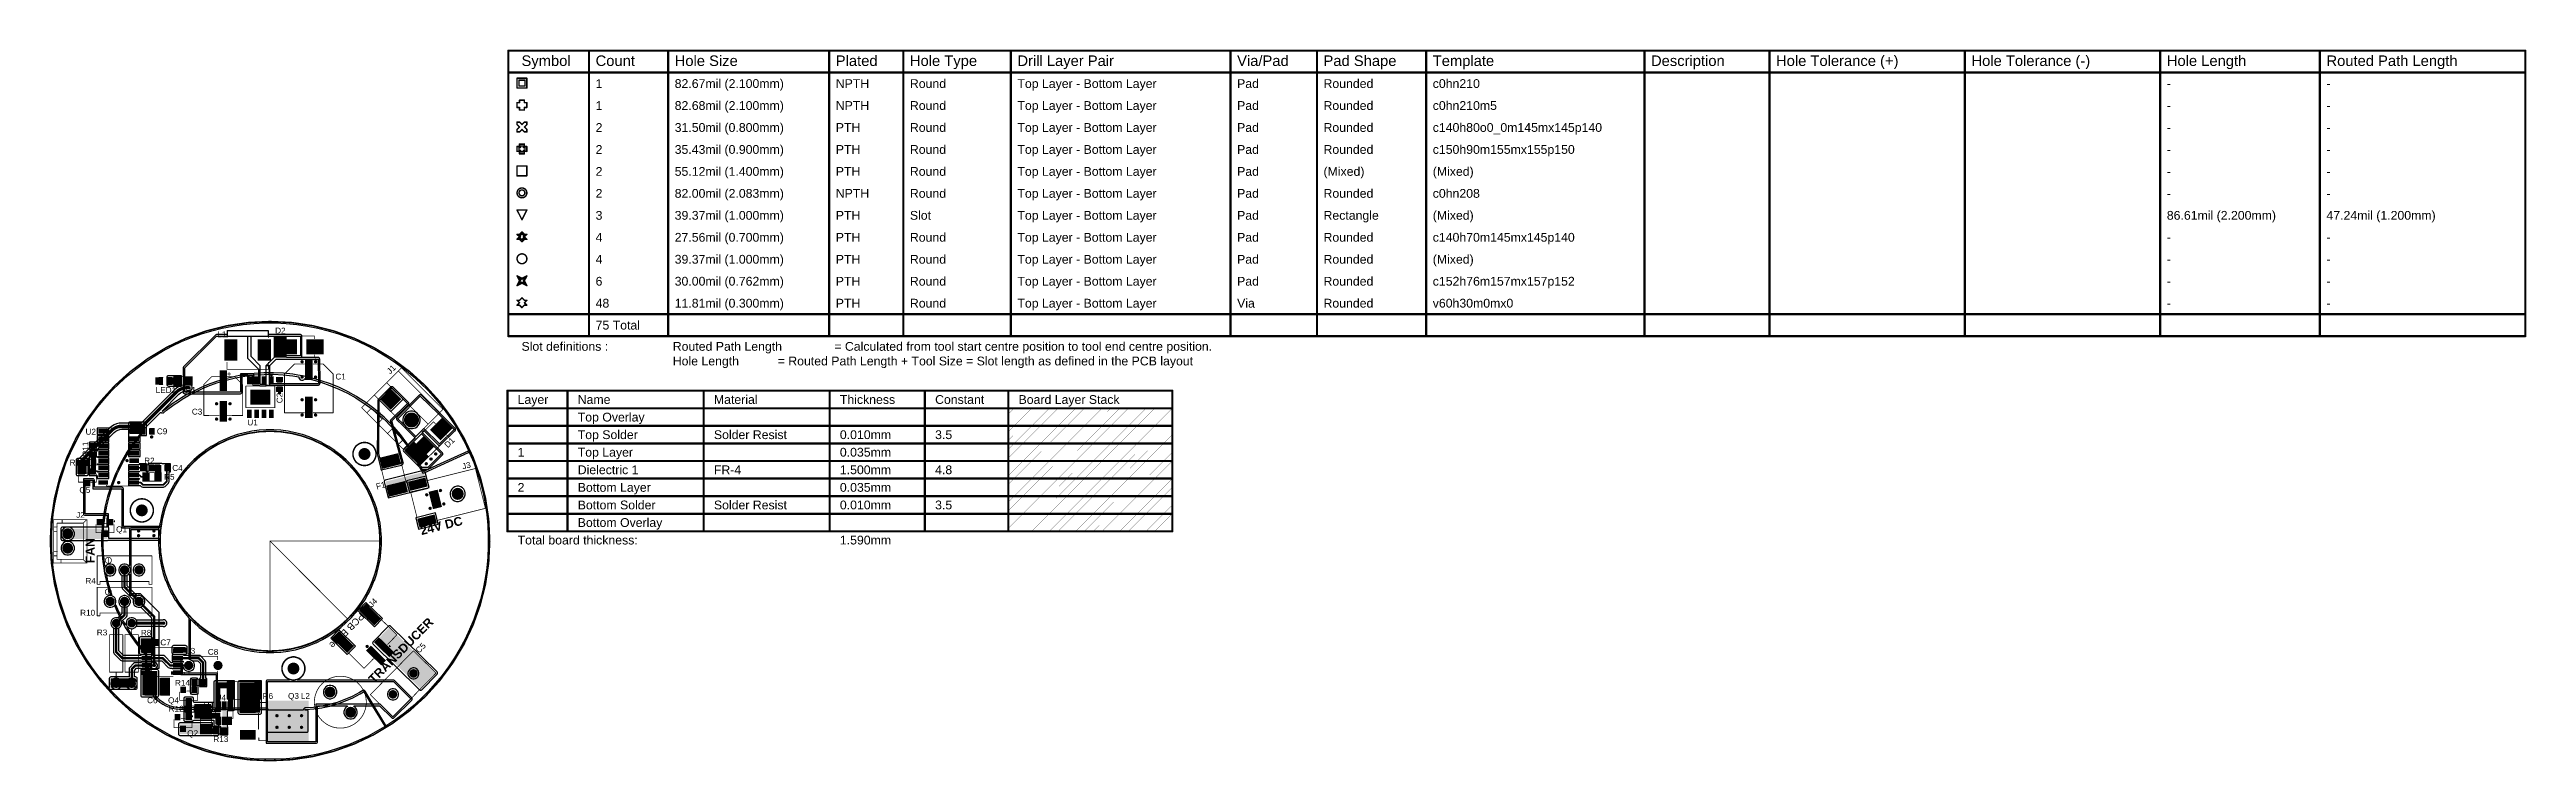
# Model space of a CAD drawing. Header units: inches. Extents: x -38 to 391, y -38 to 85.
import ezdxf

# ---------------------------------------------------------------- set-up
doc = ezdxf.new("R2010")
doc.units = ezdxf.units.IN
for name, color, linetype in [('Board Outline', 216, 'Continuous'), ('Bottom Layer', 5, 'Continuous'), ('Bottom Solder', 6, 'Continuous'), ('Dimension', 6, 'Continuous'), ('Drill Drawing', 1, 'Continuous'), ('Fabrication', 76, 'Continuous'), ('Multi-Layer', 9, 'Continuous'), ('Pad Holes', 156, 'Continuous'), ('Top Layer', 1, 'Continuous'), ('Top Overlay', 2, 'Continuous'), ('Top Paste', 8, 'Continuous'), ('Top Solder', 216, 'Continuous'), ('Via Holes', 16, 'Continuous')]:
    doc.layers.add(name, color=color, linetype=linetype)
doc.styles.add('Arial', font='', dxfattribs={"height": 0.2})
doc.styles.add('Arial_Bold', font='', dxfattribs={"height": 0.2})
doc.styles.get('Arial').set_extended_font_data('Arial')
doc.styles.get('Arial_Bold').set_extended_font_data('Arial', bold=True)

msp = doc.modelspace()

# ---------------------------------------------------------------- texts
at = {"layer": 'Drill Drawing', "style": 'Arial'}
for s, height, p in [('Symbol', 1.829, (43.6, 82.42)), ('Count', 1.829, (56.45, 82.42)), ('Hole Size', 1.829, (70.16, 82.42)), ('Plated', 1.829, (98.09, 82.42)), ('Hole Type', 1.829, (110.94, 82.42)), ('Drill Layer Pair', 1.8288, (129.58, 82.42)), ('Via/Pad', 1.829, (167.67, 82.42)), ('Pad Shape', 1.829, (182.65, 82.42)), ('Template', 1.829, (201.59, 82.42)), ('Description', 1.8288, (239.43, 82.42)), ('Hole Tolerance (+)', 1.8288, (261.11, 82.42)), ('Hole Tolerance (-)', 1.8288, (294.99, 82.42)), ('Hole Length', 1.8288, (328.86, 82.42)), ('Routed Path Length', 1.8288, (356.54, 82.42)), ('1', 1.52, (56.45, 78.61)), ('82.67mil (2.100mm)', 1.524, (70.16, 78.61)), ('NPTH', 1.524, (98.09, 78.61)), ('Round', 1.524, (110.94, 78.61)), ('Top Layer - Bottom Layer', 1.524, (129.58, 78.61)), ('Pad', 1.524, (167.67, 78.61)), ('Rounded', 1.524, (182.65, 78.61)), ('c0hn210', 1.524, (201.59, 78.61)), ('-', 1.52, (328.86, 78.61)), ('-', 1.52, (356.54, 78.61)), ('1', 1.52, (56.45, 74.8)), ('82.68mil (2.100mm)', 1.524, (70.16, 74.8)), ('NPTH', 1.524, (98.09, 74.8)), ('Round', 1.524, (110.94, 74.8)), ('Top Layer - Bottom Layer', 1.524, (129.58, 74.8)), ('Pad', 1.524, (167.67, 74.8)), ('Rounded', 1.524, (182.65, 74.8)), ('c0hn210m5', 1.524, (201.59, 74.8)), ('-', 1.52, (328.86, 74.8)), ('-', 1.52, (356.54, 74.8)), ('2', 1.52, (56.45, 70.99)), ('2', 1.52, (56.45, 67.18)), ('31.50mil (0.800mm)', 1.524, (70.16, 70.99)), ('35.43mil (0.900mm)', 1.524, (70.16, 67.18)), ('PTH', 1.524, (98.09, 70.99)), ('Round', 1.524, (110.94, 70.99)), ('Round', 1.524, (110.94, 67.18)), ('Top Layer - Bottom Layer', 1.524, (129.58, 70.99)), ('Pad', 1.524, (167.67, 70.99)), ('Pad', 1.524, (167.67, 67.18)), ('Rounded', 1.524, (182.65, 70.99)), ('Rounded', 1.524, (182.65, 67.18)), ('c140h80o0_0m145mx145p140', 1.524, (201.59, 70.99)), ('c150h90m155mx155p150', 1.524, (201.59, 67.18)), ('-', 1.52, (328.86, 70.99)), ('-', 1.52, (356.54, 70.99)), ('2', 1.52, (56.45, 63.37)), ('55.12mil (1.400mm)', 1.524, (70.16, 63.37)), ('PTH', 1.524, (98.09, 67.18)), ('PTH', 1.524, (98.09, 63.37)), ('Round', 1.524, (110.94, 63.37)), ('Top Layer - Bottom Layer', 1.524, (129.58, 67.18)), ('Top Layer - Bottom Layer', 1.524, (129.58, 63.37)), ('Pad', 1.524, (167.67, 63.37)), ('(Mixed)', 1.524, (182.65, 63.37)), ('(Mixed)', 1.524, (201.59, 63.37)), ('-', 1.52, (328.86, 67.18)), ('-', 1.52, (356.54, 67.18)), ('2', 1.52, (56.45, 59.56)), ('82.00mil (2.083mm)', 1.524, (70.16, 59.56)), ('NPTH', 1.524, (98.09, 59.56)), ('Round', 1.524, (110.94, 59.56)), ('Top Layer - Bottom Layer', 1.524, (129.58, 59.56)), ('Pad', 1.524, (167.67, 59.56)), ('Rounded', 1.524, (182.65, 59.56)), ('c0hn208', 1.524, (201.59, 59.56)), ('-', 1.52, (328.86, 63.37)), ('-', 1.52, (328.86, 59.56)), ('-', 1.52, (356.54, 63.37)), ('-', 1.52, (356.54, 59.56)), ('3', 1.52, (56.45, 55.75)), ('39.37mil (1.000mm)', 1.524, (70.16, 55.75)), ('PTH', 1.524, (98.09, 55.75)), ('Slot', 1.524, (110.94, 55.75)), ('Top Layer - Bottom Layer', 1.524, (129.58, 55.75)), ('Pad', 1.524, (167.67, 55.75)), ('Rectangle', 1.524, (182.65, 55.75)), ('(Mixed)', 1.524, (201.59, 55.75)), ('86.61mil (2.200mm)', 1.524, (328.86, 55.75)), ('47.24mil (1.200mm)', 1.524, (356.54, 55.75)), ('4', 1.52, (56.45, 51.94)), ('27.56mil (0.700mm)', 1.524, (70.16, 51.94)), ('PTH', 1.524, (98.09, 51.94)), ('Round', 1.524, (110.94, 51.94)), ('Top Layer - Bottom Layer', 1.524, (129.58, 51.94)), ('Pad', 1.524, (167.67, 51.94)), ('Rounded', 1.524, (182.65, 51.94)), ('c140h70m145mx145p140', 1.524, (201.59, 51.94)), ('-', 1.52, (328.86, 51.94)), ('-', 1.52, (356.54, 51.94)), ('4', 1.52, (56.45, 48.13)), ('39.37mil (1.000mm)', 1.524, (70.16, 48.13)), ('PTH', 1.524, (98.09, 48.13)), ('Round', 1.524, (110.94, 48.13)), ('Top Layer - Bottom Layer', 1.524, (129.58, 48.13)), ('Pad', 1.524, (167.67, 48.13)), ('Rounded', 1.524, (182.65, 48.13)), ('(Mixed)', 1.524, (201.59, 48.13)), ('-', 1.52, (328.86, 48.13)), ('-', 1.52, (356.54, 48.13)), ('6', 1.52, (56.45, 44.32)), ('30.00mil (0.762mm)', 1.524, (70.16, 44.32)), ('PTH', 1.524, (98.09, 44.32)), ('Round', 1.524, (110.94, 44.32)), ('Top Layer - Bottom Layer', 1.524, (129.58, 44.32)), ('Pad', 1.524, (167.67, 44.32)), ('Rounded', 1.524, (182.65, 44.32)), ('c152h76m157mx157p152', 1.524, (201.59, 44.32)), ('-', 1.52, (328.86, 44.32)), ('-', 1.52, (356.54, 44.32)), ('48', 1.524, (56.45, 40.51)), ('11.81mil (0.300mm)', 1.524, (70.16, 40.51)), ('PTH', 1.524, (98.09, 40.51)), ('Round', 1.524, (110.94, 40.51)), ('Top Layer - Bottom Layer', 1.524, (129.58, 40.51)), ('Via', 1.524, (167.67, 40.51)), ('Rounded', 1.524, (182.65, 40.51)), ('v60h30m0mx0', 1.524, (201.59, 40.51)), ('-', 1.52, (328.86, 40.51)), ('-', 1.52, (356.54, 40.51)), ('Slot definitions :', 1.524, (43.6, 33.02)), ('75 Total', 1.524, (56.45, 36.7)), ('Routed Path Length', 1.524, (69.83, 33.02)), ('= Calculated from tool start centre position to tool end centre position.', 1.524, (97.84, 33.02)), ('Hole Length', 1.524, (69.83, 30.48)), (' = Routed Path Length + Tool Size = Slot length as defined in the PCB layout', 1.524, (87.43, 30.48))]:
    msp.add_text(s, height=height, dxfattribs=at).set_placement(p)
at = {"layer": 'Fabrication', "style": 'Arial'}
for s, height, p in [('Layer', 1.524, (42.93, 23.8)), ('Top Overlay', 1.524, (53.35, 20.75)), ('Name', 1.524, (53.35, 23.8)), ('Material', 1.524, (76.96, 23.8)), ('Thickness', 1.524, (98.8, 23.8)), ('Constant', 1.524, (115.31, 23.8)), ('Board Layer Stack', 1.524, (129.78, 23.8)), ('Top Solder', 1.524, (53.35, 17.7)), ('Solder Resist', 1.524, (76.96, 17.7)), ('0.010mm', 1.524, (98.8, 17.7)), ('3.5', 1.524, (115.31, 17.7)), ('1', 1.52, (42.93, 14.66)), ('Top Layer', 1.524, (53.35, 14.66)), ('Dielectric 1', 1.524, (53.35, 11.61)), ('FR-4', 1.524, (76.96, 11.61)), ('0.035mm', 1.524, (98.8, 14.66)), ('1.500mm', 1.524, (98.8, 11.61)), ('4.8', 1.524, (115.31, 11.61)), ('2', 1.52, (42.93, 8.56)), ('Bottom Layer', 1.524, (53.35, 8.56)), ('0.035mm', 1.524, (98.8, 8.56)), ('Bottom Solder', 1.524, (53.35, 5.51)), ('Solder Resist', 1.524, (76.96, 5.51)), ('0.010mm', 1.524, (98.8, 5.51)), ('3.5', 1.524, (115.31, 5.51)), ('Total board thickness:', 1.524, (42.93, -0.58)), ('Bottom Overlay', 1.524, (53.35, 2.46)), ('1.590mm', 1.524, (98.8, -0.58))]:
    msp.add_text(s, height=height, dxfattribs=at).set_placement(p)
at = {"layer": 'Top Overlay', "style": 'Arial'}
for s, p in [('L1', (-9.14, 35.36)), ('D2', (0.89, 36.02)), ('LED1', (-19.82, 25.7)), ('R1', (-14.65, 25.7)), ('C1', (11.34, 28.04)), ('C3', (-13.55, 21.95)), ('U2', (-31.99, 18.47)), ('U1', (-3.93, 20.07)), ('R9', (-34.73, 13.11)), ('R2', (-21.82, 13.46)), ('C4', (-16.95, 12.19)), ('Q5', (-33.05, 8.36)), ('R5', (-18.37, 10.64)), ('J2', (-33.61, 4.04)), ('Q1', (-26.69, 1.54)), ('R3', (-30.03, -16.36)), ('R8', (-22.39, -16.41)), ('C7', (-19.02, -18.08)), ('U3', (-14.78, -19.54)), ('C8', (-10.78, -19.72)), ('C6', (-21.31, -28.12)), ('R12', (-17.58, -29.59)), ('R7', (-11.51, -28.85)), ('U4', (-9.44, -27.67)), ('R6', (-1.28, -27.38)), ('Q3', (3.12, -27.36)), ('L2', (5.35, -27.36)), ('Q2', (-14.36, -33.83)), ('R13', (-9.83, -34.85))]:
    msp.add_text(s, height=1.016, dxfattribs=at).set_placement(p)
at = {"layer": 'Top Overlay'}
for s, height, rotation, style, p in [('J1', 1.016, 45, 'Arial', (20.84, 28.91)), ('C2', 1.016, 90, 'Arial', (2.16, 23.92)), ('R11', 1.016, 90, 'Arial', (-31.49, 14.65)), ('C9', 1.016, 360, 'Arial', (-19.62, 18.54)), ('D1', 1.016, 45, 'Arial', (30.82, 16.1)), ('J3', 1.016, 14, 'Arial', (33.44, 12.43)), ('F1', 1.016, 14, 'Arial', (18.52, 8.95)), ('FAN', 1.524, 90, 'Arial_Bold', (-30.43, -3.85)), ('24V DC', 1.524, 14, 'Arial_Bold', (26.28, 1.05)), ('R4', 1.016, 360, 'Arial', (-32.01, -7.39)), ('R10', 1.016, 360, 'Arial', (-32.92, -12.93)), ('PCB Edge', 1.2, 225.5, 'Arial', (15.62, -12.34)), ('J4', 1.016, 45.5, 'Arial', (17.66, -11.57)), ('TRANSDUCER', 1.524, 45.5, 'Arial_Bold', (18.01, -24.82)), ('C5', 1.016, 45.5, 'Arial', (25.85, -19.53)), ('R14', 1.016, 360, 'Arial', (-16.48, -25.09)), ('Q4', 1.016, 360, 'Arial', (-17.68, -28.12))]:
    msp.add_text(s, height=height, rotation=rotation, dxfattribs=dict(at, style=style)).set_placement(p)

# ---------------------------------------------------------------- hatches: boundary and pattern name
at = {"layer": 'Bottom Layer'}
h = msp.add_hatch(color=5, dxfattribs=at)
edge = h.paths.add_edge_path()
edge.add_arc((5.56, 31.11), 0.3, 0, 360)
h = msp.add_hatch(color=5, dxfattribs=at)
edge = h.paths.add_edge_path()
edge.add_arc((7.9, 31.11), 0.3, 0, 360)
h = msp.add_hatch(color=5, dxfattribs=at)
edge = h.paths.add_edge_path()
edge.add_arc((-14.05, 26.61), 0.3, 0, 360)
h = msp.add_hatch(color=5, dxfattribs=at)
edge = h.paths.add_edge_path()
edge.add_arc((-2.85, 25.7), 0.3, 0, 360)
h = msp.add_hatch(color=5, dxfattribs=at)
edge = h.paths.add_edge_path()
edge.add_arc((-0.5, 25.7), 0.3, 0, 360)
h = msp.add_hatch(color=5, dxfattribs=at)
edge = h.paths.add_edge_path()
edge.add_arc((1.66, 25.71), 0.3, 0, 360)
h = msp.add_hatch(color=5, dxfattribs=at)
edge = h.paths.add_edge_path()
edge.add_arc((5.56, 28.46), 0.3, 0, 360)
h = msp.add_hatch(color=5, dxfattribs=at)
edge = h.paths.add_edge_path()
edge.add_arc((7.9, 28.46), 0.3, 0, 360)
for points in [[(20.94, 26.37), (22.7, 24.61), (20.94, 22.84), (19.17, 24.61)], [(24.35, 8.79), (23.99, 10.25), (26.9, 10.97), (27.26, 9.52)], [(29.75, 5.96), (28.29, 5.6), (27.57, 8.51), (29.02, 8.87)], [(28.5, 4.57), (28.86, 3.11), (25.95, 2.39), (25.59, 3.84)], [(-0.43, -32.89), (6.38, -32.89), (6.38, -29.59), (-0.43, -29.59)]]:
    msp.add_hatch(color=5, dxfattribs=at).paths.add_polyline_path(points)
h = msp.add_hatch(color=5, dxfattribs=at)
edge = h.paths.add_edge_path()
edge.add_arc((-9.27, 23.83), 0.3, 0, 360)
h = msp.add_hatch(color=5, dxfattribs=at)
edge = h.paths.add_edge_path()
edge.add_arc((-6.93, 23.83), 0.3, 0, 360)
h = msp.add_hatch(color=5, dxfattribs=at)
edge = h.paths.add_edge_path()
edge.add_arc((-2.85, 24.28), 0.3, 0, 360)
h = msp.add_hatch(color=5, dxfattribs=at)
edge = h.paths.add_edge_path()
edge.add_arc((-0.5, 24.28), 0.3, 0, 360)
h = msp.add_hatch(color=5, dxfattribs=at)
edge = h.paths.add_edge_path()
edge.add_arc((5.56, 24.52), 0.3, 0, 360)
h = msp.add_hatch(color=5, dxfattribs=at)
edge = h.paths.add_edge_path()
edge.add_arc((5.56, 21.87), 0.3, 0, 360)
h = msp.add_hatch(color=5, dxfattribs=at)
edge = h.paths.add_edge_path()
edge.add_arc((7.9, 24.52), 0.3, 0, 360)
h = msp.add_hatch(color=5, dxfattribs=at)
edge = h.paths.add_edge_path()
edge.add_arc((7.9, 21.87), 0.3, 0, 360)
h = msp.add_hatch(color=5, dxfattribs=at)
edge = h.paths.add_edge_path()
edge.add_arc((24.53, 21.01), 1.25, 0, 360)
h = msp.add_hatch(color=5, dxfattribs=at)
edge = h.paths.add_edge_path()
edge.add_arc((-22.12, 19.94), 0.3, 0, 360)
h = msp.add_hatch(color=5, dxfattribs=at)
edge = h.paths.add_edge_path()
edge.add_arc((-20.52, 18.07), 0.3, 0, 360)
h = msp.add_hatch(color=5, dxfattribs=at)
edge = h.paths.add_edge_path()
edge.add_arc((-9.27, 21.17), 0.3, 0, 360)
h = msp.add_hatch(color=5, dxfattribs=at)
edge = h.paths.add_edge_path()
edge.add_arc((-6.93, 21.17), 0.3, 0, 360)
h = msp.add_hatch(color=5, dxfattribs=at)
edge = h.paths.add_edge_path()
edge.add_arc((-33.02, 13.61), 0.3, 0, 360)
h = msp.add_hatch(color=5, dxfattribs=at)
edge = h.paths.add_edge_path()
edge.add_arc((-24.79, 13.97), 0.3, 0, 360)
h = msp.add_hatch(color=5, dxfattribs=at)
edge = h.paths.add_edge_path()
edge.add_arc((27.08, 13.42), 0.3, 0, 360)
h = msp.add_hatch(color=5, dxfattribs=at)
edge = h.paths.add_edge_path()
edge.add_arc((27.91, 14.24), 0.3, 0, 360)
h = msp.add_hatch(color=5, dxfattribs=at)
edge = h.paths.add_edge_path()
edge.add_arc((28.73, 15.12), 0.3, 0, 360)
h = msp.add_hatch(color=5, dxfattribs=at)
edge = h.paths.add_edge_path()
edge.add_arc((-26.24, 10.16), 0.3, 0, 360)
h = msp.add_hatch(color=5, dxfattribs=at)
edge = h.paths.add_edge_path()
edge.add_arc((29.55, 8.78), 0.3, 0, 360)
h = msp.add_hatch(color=5, dxfattribs=at)
edge = h.paths.add_edge_path()
edge.add_arc((27.18, 8.03), 0.3, 0, 360)
h = msp.add_hatch(color=5, dxfattribs=at)
edge = h.paths.add_edge_path()
edge.add_arc((27.76, 5.69), 0.3, 0, 360)
h = msp.add_hatch(color=5, dxfattribs=at)
edge = h.paths.add_edge_path()
edge.add_arc((30.13, 6.45), 0.3, 0, 360)
h = msp.add_hatch(color=5, dxfattribs=at)
edge = h.paths.add_edge_path()
edge.add_arc((-35.08, 1.28), 0.9, 0, 360)
h = msp.add_hatch(color=5, dxfattribs=at)
edge = h.paths.add_edge_path()
edge.add_arc((-22.79, 1.77), 0.3, 0, 360)
h = msp.add_hatch(color=5, dxfattribs=at)
edge = h.paths.add_edge_path()
edge.add_arc((-22.79, 0.95), 0.3, 0, 360)
h = msp.add_hatch(color=5, dxfattribs=at)
edge = h.paths.add_edge_path()
edge.add_arc((-20.13, 1.77), 0.3, 0, 360)
h = msp.add_hatch(color=5, dxfattribs=at)
edge = h.paths.add_edge_path()
edge.add_arc((-20.13, 0.95), 0.3, 0, 360)
h = msp.add_hatch(color=5, dxfattribs=at)
edge = h.paths.add_edge_path()
edge.add_arc((-35.08, -1.23), 0.9, 0, 360)
h = msp.add_hatch(color=5, dxfattribs=at)
edge = h.paths.add_edge_path()
edge.add_arc((-27.72, -5), 0.762, 0, 360)
h = msp.add_hatch(color=5, dxfattribs=at)
edge = h.paths.add_edge_path()
edge.add_arc((-25.22, -5), 0.762, 0, 360)
h = msp.add_hatch(color=5, dxfattribs=at)
edge = h.paths.add_edge_path()
edge.add_arc((-22.72, -5), 0.762, 0, 360)
h = msp.add_hatch(color=5, dxfattribs=at)
edge = h.paths.add_edge_path()
edge.add_arc((-27.72, -10.46), 0.762, 0, 360)
h = msp.add_hatch(color=5, dxfattribs=at)
edge = h.paths.add_edge_path()
edge.add_arc((-25.22, -10.46), 0.762, 0, 360)
h = msp.add_hatch(color=5, dxfattribs=at)
edge = h.paths.add_edge_path()
edge.add_arc((-22.72, -10.46), 0.762, 0, 360)
h = msp.add_hatch(color=5, dxfattribs=at)
edge = h.paths.add_edge_path()
edge.add_arc((-26.67, -14.23), 0.7, 0, 360)
h = msp.add_hatch(color=5, dxfattribs=at)
edge = h.paths.add_edge_path()
edge.add_arc((-23.98, -14.23), 0.7, 0, 360)
h = msp.add_hatch(color=5, dxfattribs=at)
edge = h.paths.add_edge_path()
edge.add_arc((-18.43, -14.23), 0.3, 0, 360)
h = msp.add_hatch(color=5, dxfattribs=at)
edge = h.paths.add_edge_path()
edge.add_arc((-20.07, -21.57), 0.3, 0, 360)
h = msp.add_hatch(color=5, dxfattribs=at)
edge = h.paths.add_edge_path()
edge.add_arc((-14.96, -19.02), 0.3, 0, 360)
h = msp.add_hatch(color=5, dxfattribs=at)
edge = h.paths.add_edge_path()
edge.add_arc((-14.1, -21.57), 0.75, 0, 360)
h = msp.add_hatch(color=5, dxfattribs=at)
edge = h.paths.add_edge_path()
edge.add_arc((-9.02, -21.57), 0.75, 0, 360)
h = msp.add_hatch(color=5, dxfattribs=at)
edge = h.paths.add_edge_path()
edge.add_arc((16.84, -18.27), 0.3, 0, 360)
h = msp.add_hatch(color=5, dxfattribs=at)
edge = h.paths.add_edge_path()
edge.add_arc((-26.67, -24.73), 0.7, 0, 360)
h = msp.add_hatch(color=5, dxfattribs=at)
edge = h.paths.add_edge_path()
edge.add_arc((-23.98, -24.73), 0.7, 0, 360)
h = msp.add_hatch(color=5, dxfattribs=at)
edge = h.paths.add_edge_path()
edge.add_arc((-20.07, -22.84), 0.3, 0, 360)
h = msp.add_hatch(color=5, dxfattribs=at)
edge = h.paths.add_edge_path()
edge.add_arc((-20.07, -23.85), 0.3, 0, 360)
h = msp.add_hatch(color=5, dxfattribs=at)
edge = h.paths.add_edge_path()
edge.add_arc((10.41, -26.19), 0.9, 0, 360)
h = msp.add_hatch(color=5, dxfattribs=at)
edge = h.paths.add_edge_path()
edge.add_arc((24.87, -22.95), 0.7, 0, 360)
h = msp.add_hatch(color=5, dxfattribs=at)
edge = h.paths.add_edge_path()
edge.add_arc((-12.11, -28.69), 0.3, 0, 360)
h = msp.add_hatch(color=5, dxfattribs=at)
edge = h.paths.add_edge_path()
edge.add_arc((-10.81, -28.69), 0.3, 0, 360)
h = msp.add_hatch(color=5, dxfattribs=at)
edge = h.paths.add_edge_path()
edge.add_arc((1.2, -30.28), 0.3, 0, 360)
h = msp.add_hatch(color=5, dxfattribs=at)
edge = h.paths.add_edge_path()
edge.add_arc((3.33, -30.28), 0.3, 0, 360)
h = msp.add_hatch(color=5, dxfattribs=at)
edge = h.paths.add_edge_path()
edge.add_arc((5.47, -30.28), 0.3, 0, 360)
h = msp.add_hatch(color=5, dxfattribs=at)
edge = h.paths.add_edge_path()
edge.add_arc((13.98, -29.69), 0.9, 0, 360)
h = msp.add_hatch(color=5, dxfattribs=at)
edge = h.paths.add_edge_path()
edge.add_arc((21.31, -26.58), 0.7, 0, 360)
h = msp.add_hatch(color=5, dxfattribs=at)
edge = h.paths.add_edge_path()
edge.add_arc((1.2, -32.3), 0.3, 0, 360)
h = msp.add_hatch(color=5, dxfattribs=at)
edge = h.paths.add_edge_path()
edge.add_arc((3.33, -32.3), 0.3, 0, 360)
h = msp.add_hatch(color=5, dxfattribs=at)
edge = h.paths.add_edge_path()
edge.add_arc((5.47, -32.3), 0.3, 0, 360)
at = {"layer": 'Bottom Solder'}
for points in [[(20.94, 26.44), (22.78, 24.61), (20.94, 22.77), (19.1, 24.61)], [(24.32, 8.73), (23.93, 10.28), (26.94, 11.03), (27.32, 9.48)], [(29.81, 5.93), (28.25, 5.54), (27.5, 8.55), (29.06, 8.93)], [(28.53, 4.63), (28.92, 3.08), (25.91, 2.33), (25.53, 3.88)]]:
    msp.add_hatch(color=6, dxfattribs=at).paths.add_polyline_path(points)
h = msp.add_hatch(color=6, dxfattribs=at)
edge = h.paths.add_edge_path()
edge.add_arc((24.53, 21.01), 1.3, 0, 360)
h = msp.add_hatch(color=6, dxfattribs=at)
edge = h.paths.add_edge_path()
edge.add_arc((16.38, 15.11), 0.102, 0, 360)
h = msp.add_hatch(color=6, dxfattribs=at)
edge = h.paths.add_edge_path()
edge.add_arc((-22.23, 5.33), 0.102, 0, 360)
h = msp.add_hatch(color=6, dxfattribs=at)
edge = h.paths.add_edge_path()
edge.add_arc((32.54, 8.2), 0.05, 0, 360)
h = msp.add_hatch(color=6, dxfattribs=at)
edge = h.paths.add_edge_path()
edge.add_arc((-35.08, 1.28), 0.951, 0, 360)
h = msp.add_hatch(color=6, dxfattribs=at)
edge = h.paths.add_edge_path()
edge.add_arc((-35.08, -1.23), 0.951, 0, 360)
h = msp.add_hatch(color=6, dxfattribs=at)
edge = h.paths.add_edge_path()
edge.add_arc((-27.72, -5), 0.813, 0, 360)
h = msp.add_hatch(color=6, dxfattribs=at)
edge = h.paths.add_edge_path()
edge.add_arc((-25.22, -5), 0.813, 0, 360)
h = msp.add_hatch(color=6, dxfattribs=at)
edge = h.paths.add_edge_path()
edge.add_arc((-22.72, -5), 0.813, 0, 360)
h = msp.add_hatch(color=6, dxfattribs=at)
edge = h.paths.add_edge_path()
edge.add_arc((-27.72, -10.46), 0.813, 0, 360)
h = msp.add_hatch(color=6, dxfattribs=at)
edge = h.paths.add_edge_path()
edge.add_arc((-25.22, -10.46), 0.813, 0, 360)
h = msp.add_hatch(color=6, dxfattribs=at)
edge = h.paths.add_edge_path()
edge.add_arc((-22.72, -10.46), 0.813, 0, 360)
h = msp.add_hatch(color=6, dxfattribs=at)
edge = h.paths.add_edge_path()
edge.add_arc((-26.67, -14.23), 0.751, 0, 360)
h = msp.add_hatch(color=6, dxfattribs=at)
edge = h.paths.add_edge_path()
edge.add_arc((-23.98, -14.23), 0.751, 0, 360)
h = msp.add_hatch(color=6, dxfattribs=at)
edge = h.paths.add_edge_path()
edge.add_arc((-14.1, -21.57), 0.8, 0, 360)
h = msp.add_hatch(color=6, dxfattribs=at)
edge = h.paths.add_edge_path()
edge.add_arc((-9.02, -21.57), 0.8, 0, 360)
h = msp.add_hatch(color=6, dxfattribs=at)
edge = h.paths.add_edge_path()
edge.add_arc((-26.67, -24.73), 0.751, 0, 360)
h = msp.add_hatch(color=6, dxfattribs=at)
edge = h.paths.add_edge_path()
edge.add_arc((-23.98, -24.73), 0.751, 0, 360)
h = msp.add_hatch(color=6, dxfattribs=at)
edge = h.paths.add_edge_path()
edge.add_arc((4.06, -22.1), 0.102, 0, 360)
h = msp.add_hatch(color=6, dxfattribs=at)
edge = h.paths.add_edge_path()
edge.add_arc((10.41, -26.19), 0.951, 0, 360)
h = msp.add_hatch(color=6, dxfattribs=at)
edge = h.paths.add_edge_path()
edge.add_arc((24.87, -22.95), 0.75, 0, 360)
h = msp.add_hatch(color=6, dxfattribs=at)
edge = h.paths.add_edge_path()
edge.add_arc((13.98, -29.69), 0.951, 0, 360)
h = msp.add_hatch(color=6, dxfattribs=at)
edge = h.paths.add_edge_path()
edge.add_arc((21.31, -26.58), 0.75, 0, 360)
at = {"layer": 'Multi-Layer'}
for points in [[(20.94, 26.37), (22.7, 24.61), (20.94, 22.84), (19.17, 24.61)], [(24.35, 8.79), (23.99, 10.25), (26.9, 10.97), (27.26, 9.52)], [(29.75, 5.96), (28.29, 5.6), (27.57, 8.51), (29.02, 8.87)], [(28.5, 4.57), (28.86, 3.11), (25.95, 2.39), (25.59, 3.84)]]:
    msp.add_hatch(color=9, dxfattribs=at).paths.add_polyline_path(points)
h = msp.add_hatch(color=9, dxfattribs=at)
edge = h.paths.add_edge_path()
edge.add_arc((24.53, 21.01), 1.25, 0, 360)
h = msp.add_hatch(color=9, dxfattribs=at)
edge = h.paths.add_edge_path()
edge.add_arc((-35.08, 1.28), 0.9, 0, 360)
h = msp.add_hatch(color=9, dxfattribs=at)
edge = h.paths.add_edge_path()
edge.add_arc((-35.08, -1.23), 0.9, 0, 360)
h = msp.add_hatch(color=9, dxfattribs=at)
edge = h.paths.add_edge_path()
edge.add_arc((-27.72, -5), 0.762, 0, 360)
h = msp.add_hatch(color=9, dxfattribs=at)
edge = h.paths.add_edge_path()
edge.add_arc((-25.22, -5), 0.762, 0, 360)
h = msp.add_hatch(color=9, dxfattribs=at)
edge = h.paths.add_edge_path()
edge.add_arc((-22.72, -5), 0.762, 0, 360)
h = msp.add_hatch(color=9, dxfattribs=at)
edge = h.paths.add_edge_path()
edge.add_arc((-27.72, -10.46), 0.762, 0, 360)
h = msp.add_hatch(color=9, dxfattribs=at)
edge = h.paths.add_edge_path()
edge.add_arc((-25.22, -10.46), 0.762, 0, 360)
h = msp.add_hatch(color=9, dxfattribs=at)
edge = h.paths.add_edge_path()
edge.add_arc((-22.72, -10.46), 0.762, 0, 360)
h = msp.add_hatch(color=9, dxfattribs=at)
edge = h.paths.add_edge_path()
edge.add_arc((-26.67, -14.23), 0.7, 0, 360)
h = msp.add_hatch(color=9, dxfattribs=at)
edge = h.paths.add_edge_path()
edge.add_arc((-23.98, -14.23), 0.7, 0, 360)
h = msp.add_hatch(color=9, dxfattribs=at)
edge = h.paths.add_edge_path()
edge.add_arc((-14.1, -21.57), 0.75, 0, 360)
h = msp.add_hatch(color=9, dxfattribs=at)
edge = h.paths.add_edge_path()
edge.add_arc((-9.02, -21.57), 0.75, 0, 360)
h = msp.add_hatch(color=9, dxfattribs=at)
edge = h.paths.add_edge_path()
edge.add_arc((-26.67, -24.73), 0.7, 0, 360)
h = msp.add_hatch(color=9, dxfattribs=at)
edge = h.paths.add_edge_path()
edge.add_arc((-23.98, -24.73), 0.7, 0, 360)
h = msp.add_hatch(color=9, dxfattribs=at)
edge = h.paths.add_edge_path()
edge.add_arc((10.41, -26.19), 0.9, 0, 360)
h = msp.add_hatch(color=9, dxfattribs=at)
edge = h.paths.add_edge_path()
edge.add_arc((24.87, -22.95), 0.7, 0, 360)
h = msp.add_hatch(color=9, dxfattribs=at)
edge = h.paths.add_edge_path()
edge.add_arc((13.98, -29.69), 0.9, 0, 360)
h = msp.add_hatch(color=9, dxfattribs=at)
edge = h.paths.add_edge_path()
edge.add_arc((21.31, -26.58), 0.7, 0, 360)
at = {"layer": 'Pad Holes'}
h = msp.add_hatch(color=7, dxfattribs=at)
edge = h.paths.add_edge_path()
edge.add_arc((20.94, 24.61), 0.7, 0, 360)
h = msp.add_hatch(color=7, dxfattribs=at)
edge = h.paths.add_edge_path()
edge.add_arc((24.53, 21.01), 0.7, 0, 360)
h = msp.add_hatch(color=7, dxfattribs=at)
edge = h.paths.add_edge_path()
edge.add_arc((16.38, 15.11), 1.05, 0, 360)
h = msp.add_hatch(color=7, dxfattribs=at)
edge = h.paths.add_edge_path()
edge.add_arc((25.04, 9.74), 0.5, 104, 284)
edge.add_line((25.16, 9.25), (26.33, 9.54))
edge.add_arc((26.21, 10.03), 0.5, 284, 464)
edge.add_line((26.09, 10.51), (24.92, 10.22))
h = msp.add_hatch(color=7, dxfattribs=at)
edge = h.paths.add_edge_path()
edge.add_arc((32.54, 8.2), 1.05, 0, 360)
h = msp.add_hatch(color=7, dxfattribs=at)
edge = h.paths.add_edge_path()
edge.add_arc((-22.23, 5.33), 1.04, 0, 360)
h = msp.add_hatch(color=7, dxfattribs=at)
edge = h.paths.add_edge_path()
edge.add_arc((28.51, 7.82), 0.5, 14, 194)
edge.add_line((28.03, 7.7), (28.32, 6.53))
edge.add_arc((28.8, 6.65), 0.5, 194, 374)
edge.add_line((29.29, 6.78), (29, 7.94))
h = msp.add_hatch(color=7, dxfattribs=at)
edge = h.paths.add_edge_path()
edge.add_arc((-35.08, 1.28), 0.5, 0, 360)
h = msp.add_hatch(color=7, dxfattribs=at)
edge = h.paths.add_edge_path()
edge.add_arc((26.64, 3.33), 0.5, 104, 284)
edge.add_line((26.76, 2.85), (27.93, 3.14))
edge.add_arc((27.81, 3.62), 0.5, 284, 464)
edge.add_line((27.68, 4.11), (26.52, 3.82))
h = msp.add_hatch(color=7, dxfattribs=at)
edge = h.paths.add_edge_path()
edge.add_arc((-35.08, -1.23), 0.5, 0, 360)
h = msp.add_hatch(color=7, dxfattribs=at)
edge = h.paths.add_edge_path()
edge.add_arc((-27.72, -5), 0.381, 0, 360)
h = msp.add_hatch(color=7, dxfattribs=at)
edge = h.paths.add_edge_path()
edge.add_arc((-25.22, -5), 0.381, 0, 360)
h = msp.add_hatch(color=7, dxfattribs=at)
edge = h.paths.add_edge_path()
edge.add_arc((-22.72, -5), 0.381, 0, 360)
h = msp.add_hatch(color=7, dxfattribs=at)
edge = h.paths.add_edge_path()
edge.add_arc((-27.72, -10.46), 0.381, 0, 360)
h = msp.add_hatch(color=7, dxfattribs=at)
edge = h.paths.add_edge_path()
edge.add_arc((-25.22, -10.46), 0.381, 0, 360)
h = msp.add_hatch(color=7, dxfattribs=at)
edge = h.paths.add_edge_path()
edge.add_arc((-22.72, -10.46), 0.381, 0, 360)
h = msp.add_hatch(color=7, dxfattribs=at)
edge = h.paths.add_edge_path()
edge.add_arc((-26.67, -14.23), 0.35, 0, 360)
h = msp.add_hatch(color=7, dxfattribs=at)
edge = h.paths.add_edge_path()
edge.add_arc((-23.98, -14.23), 0.35, 0, 360)
h = msp.add_hatch(color=7, dxfattribs=at)
edge = h.paths.add_edge_path()
edge.add_arc((-14.1, -21.57), 0.45, 0, 360)
h = msp.add_hatch(color=7, dxfattribs=at)
edge = h.paths.add_edge_path()
edge.add_arc((-9.02, -21.57), 0.45, 0, 360)
h = msp.add_hatch(color=7, dxfattribs=at)
edge = h.paths.add_edge_path()
edge.add_arc((4.06, -22.1), 1.04, 0, 360)
h = msp.add_hatch(color=7, dxfattribs=at)
edge = h.paths.add_edge_path()
edge.add_arc((-26.67, -24.73), 0.35, 0, 360)
h = msp.add_hatch(color=7, dxfattribs=at)
edge = h.paths.add_edge_path()
edge.add_arc((-23.98, -24.73), 0.35, 0, 360)
h = msp.add_hatch(color=7, dxfattribs=at)
edge = h.paths.add_edge_path()
edge.add_arc((10.41, -26.19), 0.5, 0, 360)
h = msp.add_hatch(color=7, dxfattribs=at)
edge = h.paths.add_edge_path()
edge.add_arc((24.87, -22.95), 0.4, 0, 360)
h = msp.add_hatch(color=7, dxfattribs=at)
edge = h.paths.add_edge_path()
edge.add_arc((13.98, -29.69), 0.5, 0, 360)
h = msp.add_hatch(color=7, dxfattribs=at)
edge = h.paths.add_edge_path()
edge.add_arc((21.31, -26.58), 0.4, 0, 360)
at = {"layer": 'Top Layer'}
for points in [[(-5.74, 34.9), (-5.74, 31.4), (-7.84, 31.4), (-7.84, 34.9)], [(0.06, 34.9), (0.06, 31.4), (-2.04, 31.4), (-2.04, 34.9)], [(4.57, 34.91), (4.57, 32.51), (1.78, 32.51), (1.78, 34.91)], [(9.17, 34.91), (9.17, 32.51), (6.37, 32.51), (6.37, 34.91)], [(6.1, 27.98), (6.1, 31.59), (7.36, 31.59), (7.36, 27.98)], [(-18.63, 27.28), (-19.13, 27.28), (-19.13, 28.28), (-18.63, 28.28)], [(-17.63, 27.15), (-15.6, 27.15), (-15.6, 28.42), (-17.63, 28.42)], [(-17.13, 27.28), (-17.63, 27.28), (-17.63, 28.28), (-17.13, 28.28)], [(-16.61, 28.42), (-15.6, 28.42), (-15.6, 27.15), (-16.61, 27.15)], [(-14.58, 28.42), (-13.56, 28.42), (-13.56, 27.15), (-14.58, 27.15)], [(-7.5, 29.59), (-7.5, 26.09), (-8.7, 26.09), (-8.7, 29.59)], [(-3.28, 28.5), (-3.28, 27.3), (-3.88, 27.3), (-3.88, 28.5)], [(-0.03, 26.19), (-0.03, 23.79), (-3.33, 23.79), (-3.33, 26.19)], [(-2.01, 28.5), (-2.01, 27.3), (-2.61, 27.3), (-2.61, 28.5)], [(-0.74, 28.5), (-0.74, 27.3), (-1.34, 27.3), (-1.34, 28.5)], [(0.53, 28.5), (0.53, 27.3), (-0.07, 27.3), (-0.07, 28.5)], [(1.21, 28.32), (2.1, 28.32), (2.1, 27.56), (1.21, 27.56)], [(1.21, 26.8), (2.1, 26.8), (2.1, 26.04), (1.21, 26.04)], [(20.94, 26.37), (22.7, 24.61), (20.94, 22.84), (19.17, 24.61)], [(-7.5, 24.25), (-7.5, 20.75), (-8.7, 20.75), (-8.7, 24.25)], [(-3.28, 22.69), (-3.28, 21.49), (-3.88, 21.49), (-3.88, 22.69)], [(-2.01, 22.69), (-2.01, 21.49), (-2.61, 21.49), (-2.61, 22.69)], [(-0.74, 22.69), (-0.74, 21.49), (-1.34, 21.49), (-1.34, 22.69)], [(0.53, 22.69), (0.53, 21.49), (-0.07, 21.49), (-0.07, 22.69)], [(6.1, 21.39), (6.1, 25), (7.36, 25), (7.36, 21.39)], [(-29.69, 19.34), (-28.19, 19.34), (-28.19, 18.76), (-29.69, 18.76)], [(-29.69, 18.07), (-28.19, 18.07), (-28.19, 17.49), (-29.69, 17.49)], [(-24.29, 18.61), (-21.67, 18.61), (-21.67, 20.37), (-24.29, 20.37)], [(-24.29, 19.34), (-22.79, 19.34), (-22.79, 18.76), (-24.29, 18.76)], [(-24.29, 18.07), (-22.79, 18.07), (-22.79, 17.49), (-24.29, 17.49)], [(-22.43, 18.61), (-22.43, 19.49), (-21.67, 19.49), (-21.67, 18.61)], [(-20.9, 18.61), (-20.9, 19.49), (-20.14, 19.49), (-20.14, 18.61)], [(26.61, 18.04), (28.3, 16.35), (26.32, 14.37), (24.63, 16.06)], [(29.86, 21.3), (31.56, 19.6), (29.58, 17.62), (27.88, 19.32)], [(-33.38, 11.63), (-31.78, 11.63), (-31.78, 14.06), (-33.38, 14.06)], [(-32.54, 13.17), (-32.54, 14.06), (-31.78, 14.06), (-31.78, 13.17)], [(-31.12, 11.63), (-30.16, 11.63), (-30.16, 15.37), (-31.12, 15.37)], [(-30.16, 16.13), (-31.05, 16.13), (-31.05, 16.89), (-30.16, 16.89)], [(-30.16, 14.61), (-31.05, 14.61), (-31.05, 15.37), (-30.16, 15.37)], [(-31.01, 13.17), (-31.01, 14.06), (-30.25, 14.06), (-30.25, 13.17)], [(-29.69, 16.8), (-28.19, 16.8), (-28.19, 16.22), (-29.69, 16.22)], [(-29.69, 15.53), (-28.19, 15.53), (-28.19, 14.95), (-29.69, 14.95)], [(-29.69, 14.26), (-28.19, 14.26), (-28.19, 13.68), (-29.69, 13.68)], [(-29.69, 12.99), (-28.19, 12.99), (-28.19, 12.41), (-29.69, 12.41)], [(-24.29, 16.8), (-22.79, 16.8), (-22.79, 16.22), (-24.29, 16.22)], [(-24.29, 15.53), (-22.79, 15.53), (-22.79, 14.95), (-24.29, 14.95)], [(-24.29, 14.26), (-22.79, 14.26), (-22.79, 13.68), (-24.29, 13.68)], [(-24.29, 12.99), (-22.79, 12.99), (-22.79, 12.41), (-24.29, 12.41)], [(-22.43, 12.26), (-22.43, 13.14), (-21.67, 13.14), (-21.67, 12.26)], [(-20.9, 12.17), (-18.84, 12.17), (-18.84, 13.23), (-20.9, 13.23)], [(-20.9, 12.26), (-20.9, 13.14), (-20.14, 13.14), (-20.14, 12.26)], [(-19.96, 10.5), (-18.84, 10.5), (-18.84, 13.23), (-19.96, 13.23)], [(-19.05, 13.14), (-19.05, 12.26), (-19.81, 12.26), (-19.81, 13.14)], [(-17.53, 13.14), (-17.53, 12.26), (-18.29, 12.26), (-18.29, 13.14)], [(19.48, 12.65), (19.05, 14.38), (22.15, 15.15), (22.58, 13.42)], [(-32.2, 11.63), (-33.02, 11.63), (-33.02, 12.55), (-32.2, 12.55)], [(-31.25, 9.63), (-32.07, 9.63), (-32.07, 10.55), (-31.25, 10.55)], [(-30.3, 11.63), (-31.12, 11.63), (-31.12, 12.55), (-30.3, 12.55)], [(-29.69, 11.72), (-28.19, 11.72), (-28.19, 11.14), (-29.69, 11.14)], [(-29.69, 10.45), (-28.19, 10.45), (-28.19, 9.87), (-29.69, 9.87)], [(-24.29, 11.72), (-22.79, 11.72), (-22.79, 11.14), (-24.29, 11.14)], [(-24.29, 10.45), (-22.79, 10.45), (-22.79, 9.87), (-24.29, 9.87)], [(-20.98, 10.5), (-21.99, 10.5), (-21.99, 11.77), (-20.98, 11.77)], [(-18.95, 10.5), (-19.96, 10.5), (-19.96, 11.77), (-18.95, 11.77)], [(26.65, 11.98), (20.04, 10.33), (20.67, 7.81), (27.28, 9.46)], [(20.68, 7.82), (20.25, 9.54), (23.36, 10.32), (23.79, 8.59)], [(24.35, 8.79), (23.99, 10.25), (26.9, 10.97), (27.26, 9.52)], [(29.75, 5.96), (28.29, 5.6), (27.57, 8.51), (29.02, 8.87)], [(28.5, 4.57), (28.86, 3.11), (25.95, 2.39), (25.59, 3.84)], [(-35.98, 0.38), (-28.19, 0.38), (-28.19, 2.18), (-35.98, 2.18)], [(-29.14, 2.83), (-29.96, 2.83), (-29.96, 3.75), (-29.14, 3.75)], [(-28.19, 0.83), (-29.01, 0.83), (-29.01, 1.75), (-28.19, 1.75)], [(-27.24, 2.83), (-28.06, 2.83), (-28.06, 3.75), (-27.24, 3.75)], [(19.14, -13.43), (18.08, -14.5), (15.59, -12.05), (16.64, -10.98)], [(-22.45, -19.33), (-20.59, -19.33), (-20.59, -16.89), (-22.45, -16.89)], [(-21.73, -18.02), (-21.73, -17.13), (-20.97, -17.13), (-20.97, -18.02)], [(-20.21, -18.02), (-20.21, -17.13), (-19.45, -17.13), (-19.45, -18.02)], [(10.89, -16.83), (11.94, -15.76), (14.44, -18.21), (13.39, -19.28)], [(28.79, -22.89), (20.72, -14.96), (18.05, -17.67), (26.12, -25.6)], [(21.38, -19.28), (20.68, -19.99), (18.18, -17.54), (18.88, -16.83)], [(-20.59, -18.73), (-20.59, -19.33), (-22.14, -19.33), (-22.14, -18.73)], [(-20.59, -20), (-20.59, -20.6), (-22.14, -20.6), (-22.14, -20)], [(-20.59, -21.27), (-20.59, -21.87), (-22.14, -21.87), (-22.14, -21.27)], [(-16.74, -19.33), (-14.63, -19.33), (-14.63, -18.39), (-16.74, -18.39)], [(-15.19, -18.73), (-15.19, -19.33), (-16.74, -19.33), (-16.74, -18.73)], [(-15.19, -20), (-15.19, -20.6), (-16.74, -20.6), (-16.74, -20)], [(-15.19, -21.27), (-15.19, -21.87), (-16.74, -21.87), (-16.74, -21.27)], [(19.98, -20.71), (19.28, -21.42), (16.78, -18.97), (17.48, -18.26)], [(-27.61, -25.43), (-23.28, -25.43), (-23.28, -23.83), (-27.61, -23.83)], [(-22.14, -26.75), (-19.56, -26.75), (-19.56, -22.54), (-22.14, -22.54)], [(-20.59, -22.54), (-20.59, -23.14), (-22.14, -23.14), (-22.14, -22.54)], [(-20.07, -26.64), (-21.59, -26.64), (-21.59, -23.85), (-20.07, -23.85)], [(-17.53, -26.64), (-19.05, -26.64), (-19.05, -23.85), (-17.53, -23.85)], [(-15.19, -22.54), (-15.19, -23.14), (-16.74, -23.14), (-16.74, -22.54)], [(-14.64, -26.26), (-15.46, -26.26), (-15.46, -25.34), (-14.64, -25.34)], [(-13.56, -26.26), (-12.74, -26.26), (-12.74, -24.06), (-13.56, -24.06)], [(-12.74, -26.26), (-13.56, -26.26), (-13.56, -25.34), (-12.74, -25.34)], [(-13.51, -24.95), (-13.51, -24.06), (-12.75, -24.06), (-12.75, -24.95)], [(-11.99, -24.95), (-11.99, -24.06), (-11.23, -24.06), (-11.23, -24.95)], [(-9.49, -25.54), (-6.41, -25.54), (-6.41, -24.51), (-9.49, -24.51)], [(-8.59, -24.51), (-9.49, -24.51), (-9.49, -29.14), (-8.59, -29.14)], [(-7.31, -29.14), (-6.41, -29.14), (-6.41, -24.51), (-7.31, -24.51)], [(-6.41, -27.31), (-7.31, -27.31), (-7.31, -24.51), (-6.41, -24.51)], [(-5.31, -29.74), (-1.71, -29.74), (-1.71, -24.51), (-5.31, -24.51)], [(-1.71, -27.31), (-2.61, -27.31), (-2.61, -24.51), (-1.71, -24.51)], [(-14.7, -31.01), (-13.51, -31.01), (-13.51, -27.34), (-14.7, -27.34)], [(-13.89, -28.69), (-13.89, -29.58), (-14.66, -29.58), (-14.66, -28.69)], [(-13.69, -28.26), (-14.51, -28.26), (-14.51, -27.34), (-13.69, -27.34)], [(-13.13, -30.78), (-10.21, -30.78), (-10.21, -28.26), (-13.13, -28.26)], [(-12.37, -28.69), (-12.37, -29.58), (-13.13, -29.58), (-13.13, -28.69)], [(-11.99, -30.78), (-11.99, -29.26), (-10.21, -29.26), (-10.21, -30.78)], [(-10.81, -30.78), (-8.59, -30.78), (-8.59, -29.84), (-10.81, -29.84)], [(-9.49, -31.8), (-8.59, -31.8), (-8.59, -30.02), (-9.49, -30.02)], [(-9.21, -29.14), (-9.21, -27.92), (-8.59, -27.92), (-8.59, -29.14)], [(-8.26, -33.34), (-7.64, -33.34), (-7.64, -27.92), (-8.26, -27.92)], [(-8.26, -29.14), (-8.26, -27.92), (-7.64, -27.92), (-7.64, -29.14)], [(-7.31, -29.14), (-7.31, -27.92), (-6.69, -27.92), (-6.69, -29.14)], [(-2.58, -28.24), (-2.58, -29.74), (-5.08, -29.74), (-5.08, -28.24)], [(6.57, -27.79), (6.57, -34.79), (-0.43, -34.79), (-0.43, -27.79)], [(-15.63, -31.01), (-16.45, -31.01), (-16.45, -30.09), (-15.63, -30.09)], [(-15.63, -33.43), (-10.21, -33.43), (-10.21, -31.8), (-15.63, -31.8)], [(-14.68, -33.01), (-15.5, -33.01), (-15.5, -32.09), (-14.68, -32.09)], [(-13.73, -31.01), (-14.55, -31.01), (-14.55, -30.09), (-13.73, -30.09)], [(-12.09, -33.43), (-9.09, -33.43), (-9.09, -32.45), (-12.09, -32.45)], [(-11.99, -33.32), (-11.99, -31.8), (-10.21, -31.8), (-10.21, -33.32)], [(-9.86, -33.34), (-9.86, -32.45), (-9.09, -32.45), (-9.09, -33.34)], [(-9.21, -31.76), (-9.21, -30.54), (-8.59, -30.54), (-8.59, -31.76)], [(-8.33, -33.34), (-8.33, -32.45), (-7.57, -32.45), (-7.57, -33.34)], [(-8.26, -31.76), (-8.26, -30.54), (-7.64, -30.54), (-7.64, -31.76)], [(-7.31, -31.76), (-7.31, -30.54), (-6.69, -30.54), (-6.69, -31.76)], [(-2.58, -32.84), (-2.58, -34.34), (-5.08, -34.34), (-5.08, -32.84)]]:
    msp.add_hatch(color=1, dxfattribs=at).paths.add_polyline_path(points)
h = msp.add_hatch(color=1, dxfattribs=at)
edge = h.paths.add_edge_path()
edge.add_arc((5.56, 31.11), 0.3, 0, 360)
h = msp.add_hatch(color=1, dxfattribs=at)
edge = h.paths.add_edge_path()
edge.add_arc((7.9, 31.11), 0.3, 0, 360)
h = msp.add_hatch(color=1, dxfattribs=at)
edge = h.paths.add_edge_path()
edge.add_arc((-14.05, 26.61), 0.3, 0, 360)
h = msp.add_hatch(color=1, dxfattribs=at)
edge = h.paths.add_edge_path()
edge.add_arc((-2.85, 25.7), 0.3, 0, 360)
h = msp.add_hatch(color=1, dxfattribs=at)
edge = h.paths.add_edge_path()
edge.add_arc((-0.5, 25.7), 0.3, 0, 360)
h = msp.add_hatch(color=1, dxfattribs=at)
edge = h.paths.add_edge_path()
edge.add_arc((1.66, 25.71), 0.3, 0, 360)
h = msp.add_hatch(color=1, dxfattribs=at)
edge = h.paths.add_edge_path()
edge.add_arc((5.56, 28.46), 0.3, 0, 360)
h = msp.add_hatch(color=1, dxfattribs=at)
edge = h.paths.add_edge_path()
edge.add_arc((7.9, 28.46), 0.3, 0, 360)
h = msp.add_hatch(color=1, dxfattribs=at)
edge = h.paths.add_edge_path()
edge.add_arc((-9.27, 23.83), 0.3, 0, 360)
h = msp.add_hatch(color=1, dxfattribs=at)
edge = h.paths.add_edge_path()
edge.add_arc((-6.93, 23.83), 0.3, 0, 360)
h = msp.add_hatch(color=1, dxfattribs=at)
edge = h.paths.add_edge_path()
edge.add_arc((-2.85, 24.28), 0.3, 0, 360)
h = msp.add_hatch(color=1, dxfattribs=at)
edge = h.paths.add_edge_path()
edge.add_arc((-0.5, 24.28), 0.3, 0, 360)
h = msp.add_hatch(color=1, dxfattribs=at)
edge = h.paths.add_edge_path()
edge.add_arc((5.56, 24.52), 0.3, 0, 360)
h = msp.add_hatch(color=1, dxfattribs=at)
edge = h.paths.add_edge_path()
edge.add_arc((5.56, 21.87), 0.3, 0, 360)
h = msp.add_hatch(color=1, dxfattribs=at)
edge = h.paths.add_edge_path()
edge.add_arc((7.9, 24.52), 0.3, 0, 360)
h = msp.add_hatch(color=1, dxfattribs=at)
edge = h.paths.add_edge_path()
edge.add_arc((7.9, 21.87), 0.3, 0, 360)
h = msp.add_hatch(color=1, dxfattribs=at)
edge = h.paths.add_edge_path()
edge.add_arc((24.53, 21.01), 1.25, 0, 360)
h = msp.add_hatch(color=1, dxfattribs=at)
edge = h.paths.add_edge_path()
edge.add_arc((-22.12, 19.94), 0.3, 0, 360)
h = msp.add_hatch(color=1, dxfattribs=at)
edge = h.paths.add_edge_path()
edge.add_arc((-20.52, 18.07), 0.3, 0, 360)
h = msp.add_hatch(color=1, dxfattribs=at)
edge = h.paths.add_edge_path()
edge.add_arc((-9.27, 21.17), 0.3, 0, 360)
h = msp.add_hatch(color=1, dxfattribs=at)
edge = h.paths.add_edge_path()
edge.add_arc((-6.93, 21.17), 0.3, 0, 360)
h = msp.add_hatch(color=1, dxfattribs=at)
edge = h.paths.add_edge_path()
edge.add_arc((-33.02, 13.61), 0.3, 0, 360)
h = msp.add_hatch(color=1, dxfattribs=at)
edge = h.paths.add_edge_path()
edge.add_arc((-24.79, 13.97), 0.3, 0, 360)
h = msp.add_hatch(color=1, dxfattribs=at)
edge = h.paths.add_edge_path()
edge.add_arc((27.08, 13.42), 0.3, 0, 360)
h = msp.add_hatch(color=1, dxfattribs=at)
edge = h.paths.add_edge_path()
edge.add_arc((27.91, 14.24), 0.3, 0, 360)
h = msp.add_hatch(color=1, dxfattribs=at)
edge = h.paths.add_edge_path()
edge.add_arc((28.73, 15.12), 0.3, 0, 360)
h = msp.add_hatch(color=1, dxfattribs=at)
edge = h.paths.add_edge_path()
edge.add_arc((-26.24, 10.16), 0.3, 0, 360)
h = msp.add_hatch(color=1, dxfattribs=at)
edge = h.paths.add_edge_path()
edge.add_arc((29.55, 8.78), 0.3, 0, 360)
h = msp.add_hatch(color=1, dxfattribs=at)
edge = h.paths.add_edge_path()
edge.add_arc((27.18, 8.03), 0.3, 0, 360)
h = msp.add_hatch(color=1, dxfattribs=at)
edge = h.paths.add_edge_path()
edge.add_arc((27.76, 5.69), 0.3, 0, 360)
h = msp.add_hatch(color=1, dxfattribs=at)
edge = h.paths.add_edge_path()
edge.add_arc((30.13, 6.45), 0.3, 0, 360)
h = msp.add_hatch(color=1, dxfattribs=at)
edge = h.paths.add_edge_path()
edge.add_arc((-35.08, 1.28), 0.9, 0, 360)
h = msp.add_hatch(color=1, dxfattribs=at)
edge = h.paths.add_edge_path()
edge.add_arc((-22.79, 1.77), 0.3, 0, 360)
h = msp.add_hatch(color=1, dxfattribs=at)
edge = h.paths.add_edge_path()
edge.add_arc((-22.79, 0.95), 0.3, 0, 360)
h = msp.add_hatch(color=1, dxfattribs=at)
edge = h.paths.add_edge_path()
edge.add_arc((-20.13, 1.77), 0.3, 0, 360)
h = msp.add_hatch(color=1, dxfattribs=at)
edge = h.paths.add_edge_path()
edge.add_arc((-20.13, 0.95), 0.3, 0, 360)
h = msp.add_hatch(color=1, dxfattribs=at)
edge = h.paths.add_edge_path()
edge.add_arc((-35.08, -1.23), 0.9, 0, 360)
h = msp.add_hatch(color=1, dxfattribs=at)
edge = h.paths.add_edge_path()
edge.add_arc((-27.72, -5), 0.762, 0, 360)
h = msp.add_hatch(color=1, dxfattribs=at)
edge = h.paths.add_edge_path()
edge.add_arc((-25.22, -5), 0.762, 0, 360)
h = msp.add_hatch(color=1, dxfattribs=at)
edge = h.paths.add_edge_path()
edge.add_arc((-22.72, -5), 0.762, 0, 360)
h = msp.add_hatch(color=1, dxfattribs=at)
edge = h.paths.add_edge_path()
edge.add_arc((-27.72, -10.46), 0.762, 0, 360)
h = msp.add_hatch(color=1, dxfattribs=at)
edge = h.paths.add_edge_path()
edge.add_arc((-25.22, -10.46), 0.762, 0, 360)
h = msp.add_hatch(color=1, dxfattribs=at)
edge = h.paths.add_edge_path()
edge.add_arc((-22.72, -10.46), 0.762, 0, 360)
h = msp.add_hatch(color=1, dxfattribs=at)
edge = h.paths.add_edge_path()
edge.add_arc((-26.67, -14.23), 0.7, 0, 360)
h = msp.add_hatch(color=1, dxfattribs=at)
edge = h.paths.add_edge_path()
edge.add_arc((-23.98, -14.23), 0.7, 0, 360)
h = msp.add_hatch(color=1, dxfattribs=at)
edge = h.paths.add_edge_path()
edge.add_arc((-18.43, -14.23), 0.3, 0, 360)
h = msp.add_hatch(color=1, dxfattribs=at)
edge = h.paths.add_edge_path()
edge.add_arc((-20.07, -21.57), 0.3, 0, 360)
h = msp.add_hatch(color=1, dxfattribs=at)
edge = h.paths.add_edge_path()
edge.add_arc((-14.96, -19.02), 0.3, 0, 360)
h = msp.add_hatch(color=1, dxfattribs=at)
edge = h.paths.add_edge_path()
edge.add_arc((-14.1, -21.57), 0.75, 0, 360)
h = msp.add_hatch(color=1, dxfattribs=at)
edge = h.paths.add_edge_path()
edge.add_arc((-9.02, -21.57), 0.75, 0, 360)
h = msp.add_hatch(color=1, dxfattribs=at)
edge = h.paths.add_edge_path()
edge.add_arc((16.84, -18.27), 0.3, 0, 360)
h = msp.add_hatch(color=1, dxfattribs=at)
edge = h.paths.add_edge_path()
edge.add_arc((-26.67, -24.73), 0.7, 0, 360)
h = msp.add_hatch(color=1, dxfattribs=at)
edge = h.paths.add_edge_path()
edge.add_arc((-23.98, -24.73), 0.7, 0, 360)
h = msp.add_hatch(color=1, dxfattribs=at)
edge = h.paths.add_edge_path()
edge.add_arc((-20.07, -22.84), 0.3, 0, 360)
h = msp.add_hatch(color=1, dxfattribs=at)
edge = h.paths.add_edge_path()
edge.add_arc((-20.07, -23.85), 0.3, 0, 360)
h = msp.add_hatch(color=1, dxfattribs=at)
edge = h.paths.add_edge_path()
edge.add_arc((10.41, -26.19), 0.9, 0, 360)
h = msp.add_hatch(color=1, dxfattribs=at)
edge = h.paths.add_edge_path()
edge.add_arc((24.87, -22.95), 0.7, 0, 360)
h = msp.add_hatch(color=1, dxfattribs=at)
edge = h.paths.add_edge_path()
edge.add_arc((-12.11, -28.69), 0.3, 0, 360)
h = msp.add_hatch(color=1, dxfattribs=at)
edge = h.paths.add_edge_path()
edge.add_arc((-10.81, -28.69), 0.3, 0, 360)
h = msp.add_hatch(color=1, dxfattribs=at)
edge = h.paths.add_edge_path()
edge.add_arc((1.2, -30.28), 0.3, 0, 360)
h = msp.add_hatch(color=1, dxfattribs=at)
edge = h.paths.add_edge_path()
edge.add_arc((3.33, -30.28), 0.3, 0, 360)
h = msp.add_hatch(color=1, dxfattribs=at)
edge = h.paths.add_edge_path()
edge.add_arc((5.47, -30.28), 0.3, 0, 360)
h = msp.add_hatch(color=1, dxfattribs=at)
edge = h.paths.add_edge_path()
edge.add_arc((13.98, -29.69), 0.9, 0, 360)
h = msp.add_hatch(color=1, dxfattribs=at)
edge = h.paths.add_edge_path()
edge.add_arc((21.31, -26.58), 0.7, 0, 360)
h = msp.add_hatch(color=1, dxfattribs=at)
edge = h.paths.add_edge_path()
edge.add_arc((1.2, -32.3), 0.3, 0, 360)
h = msp.add_hatch(color=1, dxfattribs=at)
edge = h.paths.add_edge_path()
edge.add_arc((3.33, -32.3), 0.3, 0, 360)
h = msp.add_hatch(color=1, dxfattribs=at)
edge = h.paths.add_edge_path()
edge.add_arc((5.47, -32.3), 0.3, 0, 360)
at = {"layer": 'Top Overlay'}
for points in [[(2.88, 35.61), (0.65, 35.61), (0.65, 34.95), (2.88, 34.95)], [(1.74, 35.36), (0.65, 35.36), (0.65, 32.36), (1.74, 32.36)], [(2.88, 32.46), (0.65, 32.46), (0.65, 31.8), (2.88, 31.8)], [(-19.25, 28.44), (-19.88, 28.44), (-19.88, 27.12), (-19.25, 27.12)], [(24.91, 17.35), (23.33, 15.77), (23.8, 15.3), (25.38, 16.88)], [(24.28, 16.36), (23.51, 15.59), (25.63, 13.47), (26.4, 14.24)], [(27.14, 15.12), (25.56, 13.54), (26.03, 13.07), (27.61, 14.65)], [(-16.83, -22.56), (-17.18, -22.56), (-17.18, -23.14), (-16.83, -23.14)]]:
    msp.add_hatch(color=2, dxfattribs=at).paths.add_polyline_path(points)
at = {"layer": 'Top Paste'}
for points in [[(-5.74, 34.9), (-5.74, 31.4), (-7.84, 31.4), (-7.84, 34.9)], [(0.06, 34.9), (0.06, 31.4), (-2.04, 31.4), (-2.04, 34.9)], [(4.57, 34.91), (4.57, 32.51), (1.78, 32.51), (1.78, 34.91)], [(9.17, 34.91), (9.17, 32.51), (6.37, 32.51), (6.37, 34.91)], [(6.1, 27.98), (6.1, 31.59), (7.36, 31.59), (7.36, 27.98)], [(-18.63, 27.28), (-19.13, 27.28), (-19.13, 28.28), (-18.63, 28.28)], [(-17.13, 27.28), (-17.63, 27.28), (-17.63, 28.28), (-17.13, 28.28)], [(-16.61, 28.42), (-15.6, 28.42), (-15.6, 27.15), (-16.61, 27.15)], [(-14.58, 28.42), (-13.56, 28.42), (-13.56, 27.15), (-14.58, 27.15)], [(-7.5, 29.59), (-7.5, 26.09), (-8.7, 26.09), (-8.7, 29.59)], [(-3.28, 28.5), (-3.28, 27.3), (-3.88, 27.3), (-3.88, 28.5)], [(-0.03, 26.19), (-0.03, 23.79), (-3.33, 23.79), (-3.33, 26.19)], [(-2.01, 28.5), (-2.01, 27.3), (-2.61, 27.3), (-2.61, 28.5)], [(-0.74, 28.5), (-0.74, 27.3), (-1.34, 27.3), (-1.34, 28.5)], [(0.53, 28.5), (0.53, 27.3), (-0.07, 27.3), (-0.07, 28.5)], [(1.21, 28.32), (2.1, 28.32), (2.1, 27.56), (1.21, 27.56)], [(1.21, 26.8), (2.1, 26.8), (2.1, 26.04), (1.21, 26.04)], [(-7.5, 24.25), (-7.5, 20.75), (-8.7, 20.75), (-8.7, 24.25)], [(-3.28, 22.69), (-3.28, 21.49), (-3.88, 21.49), (-3.88, 22.69)], [(-2.01, 22.69), (-2.01, 21.49), (-2.61, 21.49), (-2.61, 22.69)], [(-0.74, 22.69), (-0.74, 21.49), (-1.34, 21.49), (-1.34, 22.69)], [(0.53, 22.69), (0.53, 21.49), (-0.07, 21.49), (-0.07, 22.69)], [(6.1, 21.39), (6.1, 25), (7.36, 25), (7.36, 21.39)], [(-29.69, 19.34), (-28.19, 19.34), (-28.19, 18.76), (-29.69, 18.76)], [(-29.69, 18.07), (-28.19, 18.07), (-28.19, 17.49), (-29.69, 17.49)], [(-24.29, 19.34), (-22.79, 19.34), (-22.79, 18.76), (-24.29, 18.76)], [(-24.29, 18.07), (-22.79, 18.07), (-22.79, 17.49), (-24.29, 17.49)], [(-22.43, 18.61), (-22.43, 19.49), (-21.67, 19.49), (-21.67, 18.61)], [(-20.9, 18.61), (-20.9, 19.49), (-20.14, 19.49), (-20.14, 18.61)], [(26.61, 18.04), (28.3, 16.35), (26.32, 14.37), (24.63, 16.06)], [(29.86, 21.3), (31.56, 19.6), (29.58, 17.62), (27.88, 19.32)], [(-32.54, 13.17), (-32.54, 14.06), (-31.78, 14.06), (-31.78, 13.17)], [(-30.16, 16.13), (-31.05, 16.13), (-31.05, 16.89), (-30.16, 16.89)], [(-30.16, 14.61), (-31.05, 14.61), (-31.05, 15.37), (-30.16, 15.37)], [(-31.01, 13.17), (-31.01, 14.06), (-30.25, 14.06), (-30.25, 13.17)], [(-29.69, 16.8), (-28.19, 16.8), (-28.19, 16.22), (-29.69, 16.22)], [(-29.69, 15.53), (-28.19, 15.53), (-28.19, 14.95), (-29.69, 14.95)], [(-29.69, 14.26), (-28.19, 14.26), (-28.19, 13.68), (-29.69, 13.68)], [(-29.69, 12.99), (-28.19, 12.99), (-28.19, 12.41), (-29.69, 12.41)], [(-24.29, 16.8), (-22.79, 16.8), (-22.79, 16.22), (-24.29, 16.22)], [(-24.29, 15.53), (-22.79, 15.53), (-22.79, 14.95), (-24.29, 14.95)], [(-24.29, 14.26), (-22.79, 14.26), (-22.79, 13.68), (-24.29, 13.68)], [(-24.29, 12.99), (-22.79, 12.99), (-22.79, 12.41), (-24.29, 12.41)], [(-22.43, 12.26), (-22.43, 13.14), (-21.67, 13.14), (-21.67, 12.26)], [(-20.9, 12.26), (-20.9, 13.14), (-20.14, 13.14), (-20.14, 12.26)], [(-19.05, 13.14), (-19.05, 12.26), (-19.81, 12.26), (-19.81, 13.14)], [(-17.53, 13.14), (-17.53, 12.26), (-18.29, 12.26), (-18.29, 13.14)], [(19.48, 12.65), (19.05, 14.38), (22.15, 15.15), (22.58, 13.42)], [(-32.2, 11.63), (-33.02, 11.63), (-33.02, 12.55), (-32.2, 12.55)], [(-31.25, 9.63), (-32.07, 9.63), (-32.07, 10.55), (-31.25, 10.55)], [(-30.3, 11.63), (-31.12, 11.63), (-31.12, 12.55), (-30.3, 12.55)], [(-29.69, 11.72), (-28.19, 11.72), (-28.19, 11.14), (-29.69, 11.14)], [(-29.69, 10.45), (-28.19, 10.45), (-28.19, 9.87), (-29.69, 9.87)], [(-24.29, 11.72), (-22.79, 11.72), (-22.79, 11.14), (-24.29, 11.14)], [(-24.29, 10.45), (-22.79, 10.45), (-22.79, 9.87), (-24.29, 9.87)], [(-20.98, 10.5), (-21.99, 10.5), (-21.99, 11.77), (-20.98, 11.77)], [(-18.95, 10.5), (-19.96, 10.5), (-19.96, 11.77), (-18.95, 11.77)], [(20.68, 7.82), (20.25, 9.54), (23.36, 10.32), (23.79, 8.59)], [(-29.14, 2.83), (-29.96, 2.83), (-29.96, 3.75), (-29.14, 3.75)], [(-28.19, 0.83), (-29.01, 0.83), (-29.01, 1.75), (-28.19, 1.75)], [(-27.24, 2.83), (-28.06, 2.83), (-28.06, 3.75), (-27.24, 3.75)], [(19.14, -13.43), (18.08, -14.5), (15.59, -12.05), (16.64, -10.98)], [(-21.73, -18.02), (-21.73, -17.13), (-20.97, -17.13), (-20.97, -18.02)], [(-20.21, -18.02), (-20.21, -17.13), (-19.45, -17.13), (-19.45, -18.02)], [(10.89, -16.83), (11.94, -15.76), (14.44, -18.21), (13.39, -19.28)], [(21.38, -19.28), (20.68, -19.99), (18.18, -17.54), (18.88, -16.83)], [(-20.59, -18.73), (-20.59, -19.33), (-22.14, -19.33), (-22.14, -18.73)], [(-20.59, -20), (-20.59, -20.6), (-22.14, -20.6), (-22.14, -20)], [(-20.59, -21.27), (-20.59, -21.87), (-22.14, -21.87), (-22.14, -21.27)], [(-15.19, -18.73), (-15.19, -19.33), (-16.74, -19.33), (-16.74, -18.73)], [(-15.19, -20), (-15.19, -20.6), (-16.74, -20.6), (-16.74, -20)], [(-15.19, -21.27), (-15.19, -21.87), (-16.74, -21.87), (-16.74, -21.27)], [(19.98, -20.71), (19.28, -21.42), (16.78, -18.97), (17.48, -18.26)], [(-20.59, -22.54), (-20.59, -23.14), (-22.14, -23.14), (-22.14, -22.54)], [(-20.07, -26.64), (-21.59, -26.64), (-21.59, -23.85), (-20.07, -23.85)], [(-17.53, -26.64), (-19.05, -26.64), (-19.05, -23.85), (-17.53, -23.85)], [(-15.19, -22.54), (-15.19, -23.14), (-16.74, -23.14), (-16.74, -22.54)], [(-14.64, -26.26), (-15.46, -26.26), (-15.46, -25.34), (-14.64, -25.34)], [(-12.74, -26.26), (-13.56, -26.26), (-13.56, -25.34), (-12.74, -25.34)], [(-13.51, -24.95), (-13.51, -24.06), (-12.75, -24.06), (-12.75, -24.95)], [(-11.99, -24.95), (-11.99, -24.06), (-11.23, -24.06), (-11.23, -24.95)], [(-6.41, -27.31), (-7.31, -27.31), (-7.31, -24.51), (-6.41, -24.51)], [(-1.71, -27.31), (-2.61, -27.31), (-2.61, -24.51), (-1.71, -24.51)], [(-13.89, -28.69), (-13.89, -29.58), (-14.66, -29.58), (-14.66, -28.69)], [(-13.69, -28.26), (-14.51, -28.26), (-14.51, -27.34), (-13.69, -27.34)], [(-12.37, -28.69), (-12.37, -29.58), (-13.13, -29.58), (-13.13, -28.69)], [(-11.99, -30.78), (-11.99, -29.26), (-10.21, -29.26), (-10.21, -30.78)], [(-9.21, -29.14), (-9.21, -27.92), (-8.59, -27.92), (-8.59, -29.14)], [(-8.26, -29.14), (-8.26, -27.92), (-7.64, -27.92), (-7.64, -29.14)], [(-7.31, -29.14), (-7.31, -27.92), (-6.69, -27.92), (-6.69, -29.14)], [(-2.58, -28.24), (-2.58, -29.74), (-5.08, -29.74), (-5.08, -28.24)], [(6.57, -27.79), (6.57, -34.79), (-0.43, -34.79), (-0.43, -27.79)], [(-15.63, -31.01), (-16.45, -31.01), (-16.45, -30.09), (-15.63, -30.09)], [(-14.68, -33.01), (-15.5, -33.01), (-15.5, -32.09), (-14.68, -32.09)], [(-13.73, -31.01), (-14.55, -31.01), (-14.55, -30.09), (-13.73, -30.09)], [(-11.99, -33.32), (-11.99, -31.8), (-10.21, -31.8), (-10.21, -33.32)], [(-9.86, -33.34), (-9.86, -32.45), (-9.09, -32.45), (-9.09, -33.34)], [(-9.21, -31.76), (-9.21, -30.54), (-8.59, -30.54), (-8.59, -31.76)], [(-8.33, -33.34), (-8.33, -32.45), (-7.57, -32.45), (-7.57, -33.34)], [(-8.26, -31.76), (-8.26, -30.54), (-7.64, -30.54), (-7.64, -31.76)], [(-7.31, -31.76), (-7.31, -30.54), (-6.69, -30.54), (-6.69, -31.76)], [(-2.58, -32.84), (-2.58, -34.34), (-5.08, -34.34), (-5.08, -32.84)]]:
    msp.add_hatch(color=8, dxfattribs=at).paths.add_polyline_path(points)
at = {"layer": 'Top Solder'}
for points in [[(-5.64, 35), (-5.64, 31.3), (-7.94, 31.3), (-7.94, 35)], [(0.16, 35), (0.16, 31.3), (-2.14, 31.3), (-2.14, 35)], [(4.68, 35.01), (4.68, 32.4), (1.67, 32.4), (1.67, 35.01)], [(9.28, 35.01), (9.28, 32.4), (6.27, 32.4), (6.27, 35.01)], [(6.05, 27.93), (6.05, 31.64), (7.41, 31.64), (7.41, 27.93)], [(-18.53, 27.18), (-19.23, 27.18), (-19.23, 28.39), (-18.53, 28.39)], [(-17.03, 27.18), (-17.73, 27.18), (-17.73, 28.39), (-17.03, 28.39)], [(-16.71, 28.52), (-15.49, 28.52), (-15.49, 27.05), (-16.71, 27.05)], [(-14.68, 28.52), (-13.46, 28.52), (-13.46, 27.05), (-14.68, 27.05)], [(-7.45, 29.64), (-7.45, 26.04), (-8.75, 26.04), (-8.75, 29.64)], [(-3.18, 28.6), (-3.18, 27.2), (-3.98, 27.2), (-3.98, 28.6)], [(0.08, 26.3), (0.08, 23.69), (-3.43, 23.69), (-3.43, 26.3)], [(-1.91, 28.6), (-1.91, 27.2), (-2.71, 27.2), (-2.71, 28.6)], [(-0.64, 28.6), (-0.64, 27.2), (-1.44, 27.2), (-1.44, 28.6)], [(0.63, 28.6), (0.63, 27.2), (-0.17, 27.2), (-0.17, 28.6)], [(1.15, 28.38), (2.16, 28.38), (2.16, 27.5), (1.15, 27.5)], [(1.15, 26.86), (2.16, 26.86), (2.16, 25.98), (1.15, 25.98)], [(20.94, 26.44), (22.78, 24.61), (20.94, 22.77), (19.1, 24.61)], [(-7.45, 24.3), (-7.45, 20.7), (-8.75, 20.7), (-8.75, 24.3)], [(-3.18, 22.79), (-3.18, 21.38), (-3.98, 21.38), (-3.98, 22.79)], [(-1.91, 22.79), (-1.91, 21.38), (-2.71, 21.38), (-2.71, 22.79)], [(-0.64, 22.79), (-0.64, 21.38), (-1.44, 21.38), (-1.44, 22.79)], [(0.63, 22.79), (0.63, 21.38), (-0.17, 21.38), (-0.17, 22.79)], [(6.05, 21.34), (6.05, 25.05), (7.41, 25.05), (7.41, 21.34)], [(-29.79, 19.44), (-28.09, 19.44), (-28.09, 18.66), (-29.79, 18.66)], [(-29.79, 18.17), (-28.09, 18.17), (-28.09, 17.39), (-29.79, 17.39)], [(-24.39, 19.44), (-22.69, 19.44), (-22.69, 18.66), (-24.39, 18.66)], [(-24.39, 18.17), (-22.69, 18.17), (-22.69, 17.39), (-24.39, 17.39)], [(-22.49, 18.55), (-22.49, 19.55), (-21.61, 19.55), (-21.61, 18.55)], [(-20.96, 18.55), (-20.96, 19.55), (-20.08, 19.55), (-20.08, 18.55)], [(26.61, 18.19), (28.45, 16.35), (26.32, 14.22), (24.48, 16.06)], [(29.86, 21.44), (31.7, 19.6), (29.58, 17.48), (27.74, 19.32)], [(-32.64, 13.07), (-32.64, 14.16), (-31.67, 14.16), (-31.67, 13.07)], [(-30.06, 16.03), (-31.15, 16.03), (-31.15, 16.99), (-30.06, 16.99)], [(-30.06, 14.5), (-31.15, 14.5), (-31.15, 15.47), (-30.06, 15.47)], [(-31.11, 13.07), (-31.11, 14.16), (-30.15, 14.16), (-30.15, 13.07)], [(-29.79, 16.9), (-28.09, 16.9), (-28.09, 16.12), (-29.79, 16.12)], [(-29.79, 15.63), (-28.09, 15.63), (-28.09, 14.85), (-29.79, 14.85)], [(-29.79, 14.36), (-28.09, 14.36), (-28.09, 13.58), (-29.79, 13.58)], [(-29.79, 13.09), (-28.09, 13.09), (-28.09, 12.31), (-29.79, 12.31)], [(-24.39, 16.9), (-22.69, 16.9), (-22.69, 16.12), (-24.39, 16.12)], [(-24.39, 15.63), (-22.69, 15.63), (-22.69, 14.85), (-24.39, 14.85)], [(-24.39, 14.36), (-22.69, 14.36), (-22.69, 13.58), (-24.39, 13.58)], [(-24.39, 13.09), (-22.69, 13.09), (-22.69, 12.31), (-24.39, 12.31)], [(-22.53, 12.15), (-22.53, 13.25), (-21.56, 13.25), (-21.56, 12.15)], [(-21.01, 12.15), (-21.01, 13.25), (-20.04, 13.25), (-20.04, 12.15)], [(-18.99, 13.2), (-18.99, 12.2), (-19.87, 12.2), (-19.87, 13.2)], [(-17.47, 13.2), (-17.47, 12.2), (-18.35, 12.2), (-18.35, 13.2)], [(19.41, 12.53), (18.93, 14.45), (22.23, 15.27), (22.71, 13.35)], [(-32.1, 11.53), (-33.13, 11.53), (-33.13, 12.65), (-32.1, 12.65)], [(-31.15, 9.53), (-32.18, 9.53), (-32.18, 10.65), (-31.15, 10.65)], [(-30.2, 11.53), (-31.23, 11.53), (-31.23, 12.65), (-30.2, 12.65)], [(-29.79, 11.82), (-28.09, 11.82), (-28.09, 11.04), (-29.79, 11.04)], [(-29.79, 10.55), (-28.09, 10.55), (-28.09, 9.77), (-29.79, 9.77)], [(-24.39, 11.82), (-22.69, 11.82), (-22.69, 11.04), (-24.39, 11.04)], [(-24.39, 10.55), (-22.69, 10.55), (-22.69, 9.77), (-24.39, 9.77)], [(-20.88, 10.4), (-22.09, 10.4), (-22.09, 11.88), (-20.88, 11.88)], [(-18.84, 10.4), (-20.06, 10.4), (-20.06, 11.88), (-18.84, 11.88)], [(20.61, 7.69), (20.13, 9.62), (23.43, 10.44), (23.91, 8.52)], [(24.32, 8.73), (23.93, 10.28), (26.94, 11.03), (27.32, 9.48)], [(29.81, 5.93), (28.25, 5.54), (27.5, 8.55), (29.06, 8.93)], [(28.53, 4.63), (28.92, 3.08), (25.91, 2.33), (25.53, 3.88)], [(-29.04, 2.72), (-30.06, 2.72), (-30.06, 3.85), (-29.04, 3.85)], [(-28.09, 0.72), (-29.11, 0.72), (-29.11, 1.85), (-28.09, 1.85)], [(-27.14, 2.72), (-28.16, 2.72), (-28.16, 3.85), (-27.14, 3.85)], [(19.28, -13.43), (18.09, -14.65), (15.44, -12.05), (16.64, -10.84)], [(-21.79, -18.08), (-21.79, -17.07), (-20.91, -17.07), (-20.91, -18.08)], [(-20.27, -18.08), (-20.27, -17.07), (-19.39, -17.07), (-19.39, -18.08)], [(10.75, -16.83), (11.94, -15.61), (14.58, -18.21), (13.39, -19.42)], [(21.52, -19.28), (20.68, -20.14), (18.04, -17.54), (18.88, -16.68)], [(-20.49, -18.63), (-20.49, -19.43), (-22.24, -19.43), (-22.24, -18.63)], [(-20.49, -19.9), (-20.49, -20.7), (-22.24, -20.7), (-22.24, -19.9)], [(-20.49, -21.17), (-20.49, -21.97), (-22.24, -21.97), (-22.24, -21.17)], [(-15.09, -18.63), (-15.09, -19.43), (-16.84, -19.43), (-16.84, -18.63)], [(-15.09, -19.9), (-15.09, -20.7), (-16.84, -20.7), (-16.84, -19.9)], [(-15.09, -21.17), (-15.09, -21.97), (-16.84, -21.97), (-16.84, -21.17)], [(20.12, -20.71), (19.28, -21.57), (16.64, -18.97), (17.48, -18.11)], [(-20.49, -22.44), (-20.49, -23.24), (-22.24, -23.24), (-22.24, -22.44)], [(-19.96, -26.75), (-21.69, -26.75), (-21.69, -23.75), (-19.96, -23.75)], [(-17.42, -26.75), (-19.15, -26.75), (-19.15, -23.75), (-17.42, -23.75)], [(-15.09, -22.44), (-15.09, -23.24), (-16.84, -23.24), (-16.84, -22.44)], [(-14.54, -26.36), (-15.56, -26.36), (-15.56, -25.24), (-14.54, -25.24)], [(-12.64, -26.36), (-13.66, -26.36), (-13.66, -25.24), (-12.64, -25.24)], [(-13.61, -25.05), (-13.61, -23.96), (-12.65, -23.96), (-12.65, -25.05)], [(-12.09, -25.05), (-12.09, -23.96), (-11.13, -23.96), (-11.13, -25.05)], [(-6.31, -27.41), (-7.41, -27.41), (-7.41, -24.41), (-6.31, -24.41)], [(-1.61, -27.41), (-2.71, -27.41), (-2.71, -24.41), (-1.61, -24.41)], [(-15.53, -31.11), (-16.55, -31.11), (-16.55, -29.99), (-15.53, -29.99)], [(-13.79, -28.59), (-13.79, -29.68), (-14.76, -29.68), (-14.76, -28.59)], [(-13.63, -31.11), (-14.65, -31.11), (-14.65, -29.99), (-13.63, -29.99)], [(-13.59, -28.36), (-14.61, -28.36), (-14.61, -27.24), (-13.59, -27.24)], [(-12.27, -28.59), (-12.27, -29.68), (-13.23, -29.68), (-13.23, -28.59)], [(-12.09, -30.89), (-12.09, -29.16), (-10.11, -29.16), (-10.11, -30.89)], [(-9.31, -29.25), (-9.31, -27.82), (-8.49, -27.82), (-8.49, -29.25)], [(-8.36, -29.25), (-8.36, -27.82), (-7.54, -27.82), (-7.54, -29.25)], [(-7.41, -29.25), (-7.41, -27.82), (-6.59, -27.82), (-6.59, -29.25)], [(-2.47, -28.14), (-2.47, -29.84), (-5.18, -29.84), (-5.18, -28.14)], [(6.68, -27.69), (6.68, -34.89), (-0.53, -34.89), (-0.53, -27.69)], [(-14.58, -33.11), (-15.6, -33.11), (-15.6, -31.99), (-14.58, -31.99)], [(-12.09, -33.43), (-12.09, -31.7), (-10.11, -31.7), (-10.11, -33.43)], [(-9.96, -33.44), (-9.96, -32.35), (-8.99, -32.35), (-8.99, -33.44)], [(-9.31, -31.87), (-9.31, -30.44), (-8.49, -30.44), (-8.49, -31.87)], [(-8.43, -33.44), (-8.43, -32.35), (-7.47, -32.35), (-7.47, -33.44)], [(-8.36, -31.87), (-8.36, -30.44), (-7.54, -30.44), (-7.54, -31.87)], [(-7.41, -31.87), (-7.41, -30.44), (-6.59, -30.44), (-6.59, -31.87)], [(-2.47, -32.74), (-2.47, -34.44), (-5.18, -34.44), (-5.18, -32.74)]]:
    msp.add_hatch(color=216, dxfattribs=at).paths.add_polyline_path(points)
h = msp.add_hatch(color=216, dxfattribs=at)
edge = h.paths.add_edge_path()
edge.add_arc((24.53, 21.01), 1.3, 0, 360)
h = msp.add_hatch(color=216, dxfattribs=at)
edge = h.paths.add_edge_path()
edge.add_arc((16.38, 15.11), 0.102, 0, 360)
h = msp.add_hatch(color=216, dxfattribs=at)
edge = h.paths.add_edge_path()
edge.add_arc((-22.23, 5.33), 0.102, 0, 360)
h = msp.add_hatch(color=216, dxfattribs=at)
edge = h.paths.add_edge_path()
edge.add_arc((32.54, 8.2), 0.05, 0, 360)
h = msp.add_hatch(color=216, dxfattribs=at)
edge = h.paths.add_edge_path()
edge.add_arc((-35.08, 1.28), 0.951, 0, 360)
h = msp.add_hatch(color=216, dxfattribs=at)
edge = h.paths.add_edge_path()
edge.add_arc((-35.08, -1.23), 0.951, 0, 360)
h = msp.add_hatch(color=216, dxfattribs=at)
edge = h.paths.add_edge_path()
edge.add_arc((-27.72, -5), 0.813, 0, 360)
h = msp.add_hatch(color=216, dxfattribs=at)
edge = h.paths.add_edge_path()
edge.add_arc((-25.22, -5), 0.813, 0, 360)
h = msp.add_hatch(color=216, dxfattribs=at)
edge = h.paths.add_edge_path()
edge.add_arc((-22.72, -5), 0.813, 0, 360)
h = msp.add_hatch(color=216, dxfattribs=at)
edge = h.paths.add_edge_path()
edge.add_arc((-27.72, -10.46), 0.813, 0, 360)
h = msp.add_hatch(color=216, dxfattribs=at)
edge = h.paths.add_edge_path()
edge.add_arc((-25.22, -10.46), 0.813, 0, 360)
h = msp.add_hatch(color=216, dxfattribs=at)
edge = h.paths.add_edge_path()
edge.add_arc((-22.72, -10.46), 0.813, 0, 360)
h = msp.add_hatch(color=216, dxfattribs=at)
edge = h.paths.add_edge_path()
edge.add_arc((-26.67, -14.23), 0.751, 0, 360)
h = msp.add_hatch(color=216, dxfattribs=at)
edge = h.paths.add_edge_path()
edge.add_arc((-23.98, -14.23), 0.751, 0, 360)
h = msp.add_hatch(color=216, dxfattribs=at)
edge = h.paths.add_edge_path()
edge.add_arc((-14.1, -21.57), 0.8, 0, 360)
h = msp.add_hatch(color=216, dxfattribs=at)
edge = h.paths.add_edge_path()
edge.add_arc((-9.02, -21.57), 0.8, 0, 360)
h = msp.add_hatch(color=216, dxfattribs=at)
edge = h.paths.add_edge_path()
edge.add_arc((-26.67, -24.73), 0.751, 0, 360)
h = msp.add_hatch(color=216, dxfattribs=at)
edge = h.paths.add_edge_path()
edge.add_arc((-23.98, -24.73), 0.751, 0, 360)
h = msp.add_hatch(color=216, dxfattribs=at)
edge = h.paths.add_edge_path()
edge.add_arc((4.06, -22.1), 0.102, 0, 360)
h = msp.add_hatch(color=216, dxfattribs=at)
edge = h.paths.add_edge_path()
edge.add_arc((10.41, -26.19), 0.951, 0, 360)
h = msp.add_hatch(color=216, dxfattribs=at)
edge = h.paths.add_edge_path()
edge.add_arc((24.87, -22.95), 0.75, 0, 360)
h = msp.add_hatch(color=216, dxfattribs=at)
edge = h.paths.add_edge_path()
edge.add_arc((13.98, -29.69), 0.951, 0, 360)
h = msp.add_hatch(color=216, dxfattribs=at)
edge = h.paths.add_edge_path()
edge.add_arc((21.31, -26.58), 0.75, 0, 360)
at = {"layer": 'Via Holes'}
h = msp.add_hatch(color=7, dxfattribs=at)
edge = h.paths.add_edge_path()
edge.add_arc((5.56, 31.11), 0.15, 0, 360)
h = msp.add_hatch(color=7, dxfattribs=at)
edge = h.paths.add_edge_path()
edge.add_arc((7.9, 31.11), 0.15, 0, 360)
h = msp.add_hatch(color=7, dxfattribs=at)
edge = h.paths.add_edge_path()
edge.add_arc((-14.05, 26.61), 0.15, 0, 360)
h = msp.add_hatch(color=7, dxfattribs=at)
edge = h.paths.add_edge_path()
edge.add_arc((-2.85, 25.7), 0.15, 0, 360)
h = msp.add_hatch(color=7, dxfattribs=at)
edge = h.paths.add_edge_path()
edge.add_arc((-0.5, 25.7), 0.15, 0, 360)
h = msp.add_hatch(color=7, dxfattribs=at)
edge = h.paths.add_edge_path()
edge.add_arc((1.66, 25.71), 0.15, 0, 360)
h = msp.add_hatch(color=7, dxfattribs=at)
edge = h.paths.add_edge_path()
edge.add_arc((5.56, 28.46), 0.15, 0, 360)
h = msp.add_hatch(color=7, dxfattribs=at)
edge = h.paths.add_edge_path()
edge.add_arc((7.9, 28.46), 0.15, 0, 360)
h = msp.add_hatch(color=7, dxfattribs=at)
edge = h.paths.add_edge_path()
edge.add_arc((-9.27, 23.83), 0.15, 0, 360)
h = msp.add_hatch(color=7, dxfattribs=at)
edge = h.paths.add_edge_path()
edge.add_arc((-6.93, 23.83), 0.15, 0, 360)
h = msp.add_hatch(color=7, dxfattribs=at)
edge = h.paths.add_edge_path()
edge.add_arc((-2.85, 24.28), 0.15, 0, 360)
h = msp.add_hatch(color=7, dxfattribs=at)
edge = h.paths.add_edge_path()
edge.add_arc((-0.5, 24.28), 0.15, 0, 360)
h = msp.add_hatch(color=7, dxfattribs=at)
edge = h.paths.add_edge_path()
edge.add_arc((5.56, 24.52), 0.15, 0, 360)
h = msp.add_hatch(color=7, dxfattribs=at)
edge = h.paths.add_edge_path()
edge.add_arc((5.56, 21.87), 0.15, 0, 360)
h = msp.add_hatch(color=7, dxfattribs=at)
edge = h.paths.add_edge_path()
edge.add_arc((7.9, 24.52), 0.15, 0, 360)
h = msp.add_hatch(color=7, dxfattribs=at)
edge = h.paths.add_edge_path()
edge.add_arc((7.9, 21.87), 0.15, 0, 360)
h = msp.add_hatch(color=7, dxfattribs=at)
edge = h.paths.add_edge_path()
edge.add_arc((-22.12, 19.94), 0.15, 0, 360)
h = msp.add_hatch(color=7, dxfattribs=at)
edge = h.paths.add_edge_path()
edge.add_arc((-20.52, 18.07), 0.15, 0, 360)
h = msp.add_hatch(color=7, dxfattribs=at)
edge = h.paths.add_edge_path()
edge.add_arc((-9.27, 21.17), 0.15, 0, 360)
h = msp.add_hatch(color=7, dxfattribs=at)
edge = h.paths.add_edge_path()
edge.add_arc((-6.93, 21.17), 0.15, 0, 360)
h = msp.add_hatch(color=7, dxfattribs=at)
edge = h.paths.add_edge_path()
edge.add_arc((-33.02, 13.61), 0.15, 0, 360)
h = msp.add_hatch(color=7, dxfattribs=at)
edge = h.paths.add_edge_path()
edge.add_arc((-24.79, 13.97), 0.15, 0, 360)
h = msp.add_hatch(color=7, dxfattribs=at)
edge = h.paths.add_edge_path()
edge.add_arc((27.08, 13.42), 0.15, 0, 360)
h = msp.add_hatch(color=7, dxfattribs=at)
edge = h.paths.add_edge_path()
edge.add_arc((27.91, 14.24), 0.15, 0, 360)
h = msp.add_hatch(color=7, dxfattribs=at)
edge = h.paths.add_edge_path()
edge.add_arc((28.73, 15.12), 0.15, 0, 360)
h = msp.add_hatch(color=7, dxfattribs=at)
edge = h.paths.add_edge_path()
edge.add_arc((-26.24, 10.16), 0.15, 0, 360)
h = msp.add_hatch(color=7, dxfattribs=at)
edge = h.paths.add_edge_path()
edge.add_arc((29.55, 8.78), 0.15, 0, 360)
h = msp.add_hatch(color=7, dxfattribs=at)
edge = h.paths.add_edge_path()
edge.add_arc((27.18, 8.03), 0.15, 0, 360)
h = msp.add_hatch(color=7, dxfattribs=at)
edge = h.paths.add_edge_path()
edge.add_arc((27.76, 5.69), 0.15, 0, 360)
h = msp.add_hatch(color=7, dxfattribs=at)
edge = h.paths.add_edge_path()
edge.add_arc((30.13, 6.45), 0.15, 0, 360)
h = msp.add_hatch(color=7, dxfattribs=at)
edge = h.paths.add_edge_path()
edge.add_arc((-22.79, 1.77), 0.15, 0, 360)
h = msp.add_hatch(color=7, dxfattribs=at)
edge = h.paths.add_edge_path()
edge.add_arc((-22.79, 0.95), 0.15, 0, 360)
h = msp.add_hatch(color=7, dxfattribs=at)
edge = h.paths.add_edge_path()
edge.add_arc((-20.13, 1.77), 0.15, 0, 360)
h = msp.add_hatch(color=7, dxfattribs=at)
edge = h.paths.add_edge_path()
edge.add_arc((-20.13, 0.95), 0.15, 0, 360)
h = msp.add_hatch(color=7, dxfattribs=at)
edge = h.paths.add_edge_path()
edge.add_arc((-18.43, -14.23), 0.15, 0, 360)
h = msp.add_hatch(color=7, dxfattribs=at)
edge = h.paths.add_edge_path()
edge.add_arc((-20.07, -21.57), 0.15, 0, 360)
h = msp.add_hatch(color=7, dxfattribs=at)
edge = h.paths.add_edge_path()
edge.add_arc((-14.96, -19.02), 0.15, 0, 360)
h = msp.add_hatch(color=7, dxfattribs=at)
edge = h.paths.add_edge_path()
edge.add_arc((16.84, -18.27), 0.15, 0, 360)
h = msp.add_hatch(color=7, dxfattribs=at)
edge = h.paths.add_edge_path()
edge.add_arc((-20.07, -22.84), 0.15, 0, 360)
h = msp.add_hatch(color=7, dxfattribs=at)
edge = h.paths.add_edge_path()
edge.add_arc((-20.07, -23.85), 0.15, 0, 360)
h = msp.add_hatch(color=7, dxfattribs=at)
edge = h.paths.add_edge_path()
edge.add_arc((-12.11, -28.69), 0.15, 0, 360)
h = msp.add_hatch(color=7, dxfattribs=at)
edge = h.paths.add_edge_path()
edge.add_arc((-10.81, -28.69), 0.15, 0, 360)
h = msp.add_hatch(color=7, dxfattribs=at)
edge = h.paths.add_edge_path()
edge.add_arc((1.2, -30.28), 0.15, 0, 360)
h = msp.add_hatch(color=7, dxfattribs=at)
edge = h.paths.add_edge_path()
edge.add_arc((1.2, -32.3), 0.15, 0, 360)
h = msp.add_hatch(color=7, dxfattribs=at)
edge = h.paths.add_edge_path()
edge.add_arc((3.33, -30.28), 0.15, 0, 360)
h = msp.add_hatch(color=7, dxfattribs=at)
edge = h.paths.add_edge_path()
edge.add_arc((3.33, -32.3), 0.15, 0, 360)
h = msp.add_hatch(color=7, dxfattribs=at)
edge = h.paths.add_edge_path()
edge.add_arc((5.47, -30.28), 0.15, 0, 360)
h = msp.add_hatch(color=7, dxfattribs=at)
edge = h.paths.add_edge_path()
edge.add_arc((5.47, -32.3), 0.15, 0, 360)

# ---------------------------------------------------------------- linework, layer by layer
at = {"layer": 'Board Outline'}
for points in [[(38.1, 0, 0.254, 0.254, 1), (-38.1, 0, 0.254, 0.254, 1)], [(19.06, 0, 0.254, 0.254, 1), (-19.06, 0, 0.254, 0.254, 1)], [(-38.16, 0, 0.127, 0.127, 1), (-38.04, 0, 0.127, 0.127, 1)], [(-19.12, 0, 0.127, 0.127, 1), (-19, 0, 0.127, 0.127, 1)], [(19, 0, 0.127, 0.127, 1), (19.12, 0, 0.127, 0.127, 1)], [(38.04, 0, 0.127, 0.127, 1), (38.16, 0, 0.127, 0.127, 1)]]:
    msp.add_lwpolyline(points, format="xyseb", close=True, dxfattribs=at)
at = {"layer": 'Bottom Layer'}
for p, q in [((-17.02, 33.81), (-15.34, 34.61)), ((-15.34, 34.61), (-13.62, 35.32)), ((-13.62, 35.32), (-11.87, 35.94)), ((-11.87, 35.94), (-10.1, 36.48)), ((-10.1, 36.48), (-8.29, 36.93)), ((-8.29, 36.93), (-6.47, 37.3)), ((-6.47, 37.3), (-4.63, 37.57)), ((-4.63, 37.57), (-2.78, 37.75)), ((-2.78, 37.75), (-0.93, 37.84)), ((-0.93, 37.84), (0.93, 37.84)), ((0.93, 37.84), (2.78, 37.75)), ((2.78, 37.75), (4.63, 37.57)), ((4.63, 37.57), (6.47, 37.3)), ((6.47, 37.3), (8.29, 36.93)), ((8.29, 36.93), (10.1, 36.48)), ((10.1, 36.48), (11.87, 35.94)), ((11.87, 35.94), (13.62, 35.32)), ((13.62, 35.32), (15.34, 34.61)), ((15.34, 34.61), (17.02, 33.81)), ((-23.29, 29.84), (-21.8, 30.95)), ((-21.8, 30.95), (-20.25, 31.98)), ((-20.25, 31.98), (-18.66, 32.93)), ((-18.66, 32.93), (-17.02, 33.81)), ((17.02, 33.81), (18.66, 32.93)), ((18.66, 32.93), (20.25, 31.98)), ((20.25, 31.98), (21.8, 30.95)), ((21.8, 30.95), (23.29, 29.84)), ((-28.66, 24.72), (-27.41, 26.1)), ((-27.41, 26.1), (-26.1, 27.41)), ((-26.1, 27.41), (-24.72, 28.66)), ((-24.72, 28.66), (-23.29, 29.84)), ((-16.58, 26.25), (-22.35, 20.48)), ((-16.57, 26.25), (-16.58, 26.25)), ((-16.21, 26.56), (-16.57, 26.25)), ((-15.8, 26.82), (-16.21, 26.56)), ((-15.35, 27), (-15.8, 26.82)), ((-15.51, 25.74), (-15.17, 25.92)), ((-14.88, 27.11), (-15.35, 27)), ((-15.17, 25.92), (-14.79, 26.03)), ((-14.41, 27.15), (-14.88, 27.11)), ((-14.79, 26.03), (-14.43, 26.07)), ((-14.43, 26.07), (-14.4, 26.07)), ((-14.4, 27.15), (-14.41, 27.15)), ((-14.18, 27.15), (-14.4, 27.15)), ((-14.4, 26.07), (-14.18, 26.07)), ((-14.16, 27.16), (-14.18, 27.15)), ((-14.18, 26.07), (-14.16, 26.06)), ((-13.94, 27.16), (-14.16, 27.16)), ((-14.16, 26.06), (-13.94, 26.06)), ((-13.73, 27.08), (-13.94, 27.16)), ((-13.94, 26.06), (-13.73, 26.14)), ((-12.41, 26.44), (-13.91, 25.68)), ((-13.79, 25.46), (-12.3, 26.21)), ((-13.58, 26.92), (-13.73, 27.08)), ((-13.73, 26.14), (-13.58, 26.3)), ((-13.49, 26.72), (-13.58, 26.92)), ((-13.58, 26.3), (-13.49, 26.5)), ((-13.49, 26.5), (-13.49, 26.72)), ((-12.05, 26.6), (-12.41, 26.44)), ((-12.3, 26.21), (-11.95, 26.36)), ((-10.87, 27.11), (-12.05, 26.6)), ((-11.95, 26.36), (-10.78, 26.87)), ((-9.3, 27.69), (-10.87, 27.11)), ((-10.78, 26.87), (-9.21, 27.45)), ((-9.29, 27.69), (-9.3, 27.69)), ((-9.3, 27.69), (-9.3, 27.69)), ((-7.69, 28.18), (-9.29, 27.69)), ((-9.21, 27.45), (-7.62, 27.93)), ((-6.05, 28.58), (-7.69, 28.18)), ((-7.62, 27.93), (-6, 28.32)), ((-5.05, 28.76), (-6.05, 28.58)), ((-6, 28.32), (-5.01, 28.5)), ((-4.4, 28.88), (-5.05, 28.76)), ((-5.01, 28.5), (-4.36, 28.62)), ((-2.73, 29.08), (-4.4, 28.88)), ((-4.4, 28.88), (-4.4, 28.88)), ((-4.4, 28.88), (-4.4, 28.88)), ((-4.36, 28.62), (-2.7, 28.82)), ((-1.05, 29.19), (-2.73, 29.08)), ((-2.7, 28.82), (-1.04, 28.93)), ((-0.35, 29.2), (-1.05, 29.19)), ((-1.04, 28.93), (-0.34, 28.94)), ((0.63, 29.2), (-0.35, 29.2)), ((-0.34, 28.94), (0.62, 28.94)), ((0.62, 28.94), (2.29, 28.86)), ((2.31, 29.12), (0.63, 29.2)), ((2.29, 28.86), (3.95, 28.68)), ((3.98, 28.94), (2.31, 29.12)), ((3.95, 28.68), (5.01, 28.5)), ((4.84, 28.79), (3.98, 28.94)), ((5.64, 28.66), (4.84, 28.79)), ((5.01, 28.5), (5.01, 28.35)), ((5.01, 28.35), (5.09, 28.15)), ((5.09, 28.15), (5.25, 27.99)), ((5.25, 27.99), (5.45, 27.91)), ((5.45, 27.91), (5.67, 27.91)), ((6.96, 28.36), (5.64, 28.66)), ((5.67, 27.91), (5.88, 27.99)), ((5.88, 27.99), (6.03, 28.15)), ((6.03, 28.15), (6.09, 28.29)), ((6.09, 28.29), (7.21, 28.04)), ((7.28, 28.29), (6.96, 28.36)), ((7.21, 28.04), (8.45, 27.68)), ((8.52, 27.93), (7.28, 28.29)), ((8.45, 27.68), (8.82, 27.58)), ((8.89, 27.82), (8.52, 27.93)), ((8.82, 27.58), (10.39, 27.02)), ((10.48, 27.27), (8.89, 27.82)), ((10.39, 27.02), (11.92, 26.38)), ((12.03, 26.62), (10.48, 27.27)), ((11.92, 26.38), (13.42, 25.65)), ((13.54, 25.88), (12.03, 26.62)), ((15.01, 25.06), (13.54, 25.88)), ((20.94, 26.73), (18.81, 24.61)), ((23.06, 24.61), (20.94, 26.73)), ((23.29, 29.84), (24.72, 28.66)), ((24.72, 28.66), (26.1, 27.41)), ((26.1, 27.41), (27.41, 26.1)), ((27.41, 26.1), (28.66, 24.72)), ((-31.98, 20.25), (-30.95, 21.8)), ((-30.95, 21.8), (-29.84, 23.29)), ((-29.84, 23.29), (-28.66, 24.72)), ((-21.64, 19.65), (-18.97, 22.32)), ((-18.97, 22.32), (-18.84, 22.32)), ((-18.84, 22.32), (-18.83, 22.3)), ((-18.83, 22.3), (-18.79, 22.28)), ((-18.79, 22.28), (-18.76, 22.25)), ((-18.76, 22.25), (-18.75, 22.25)), ((-18.75, 22.25), (-18.75, 22.24)), ((-18.75, 22.24), (-18.7, 22.23)), ((-18.72, 22.57), (-15.81, 25.48)), ((-18.64, 22.48), (-18.72, 22.57)), ((-18.7, 22.23), (-18.66, 22.22)), ((-18.66, 22.22), (-18.65, 22.22)), ((-18.65, 22.22), (-18.6, 22.23)), ((-18.65, 22.22), (-18.65, 22.22)), ((-18.12, 22.91), (-18.64, 22.48)), ((-18.6, 22.23), (-18.56, 22.23)), ((-18.56, 22.23), (-18.55, 22.23)), ((-18.55, 22.23), (-18.51, 22.26)), ((-18.55, 22.23), (-18.55, 22.23)), ((-18.51, 22.26), (-18.47, 22.28)), ((-18.47, 22.28), (-17.96, 22.71)), ((-16.77, 23.91), (-18.12, 22.91)), ((-17.96, 22.71), (-16.62, 23.7)), ((-16.03, 24.4), (-16.77, 23.91)), ((-16.62, 23.7), (-15.89, 24.19)), ((-15.37, 24.84), (-16.03, 24.4)), ((-15.89, 24.19), (-15.23, 24.62)), ((-15.89, 24.19), (-15.89, 24.19)), ((-15.81, 25.48), (-15.8, 25.5)), ((-15.8, 25.5), (-15.51, 25.74)), ((-15.36, 24.84), (-15.37, 24.84)), ((-14.29, 25.47), (-15.36, 24.84)), ((-15.36, 24.84), (-15.36, 24.84)), ((-15.23, 24.62), (-14.16, 25.24)), ((-13.91, 25.68), (-14.29, 25.47)), ((-14.16, 25.24), (-13.79, 25.46)), ((13.42, 25.65), (14.88, 24.84)), ((14.88, 24.84), (15.27, 24.58)), ((15.41, 24.8), (15.01, 25.06)), ((15.27, 24.58), (15.27, 24.58)), ((15.27, 24.58), (16.28, 23.94)), ((16.43, 24.15), (15.41, 24.8)), ((16.28, 23.94), (17.63, 22.96)), ((17.78, 23.17), (16.43, 24.15)), ((17.63, 22.96), (18.67, 22.12)), ((17.79, 23.17), (17.78, 23.17)), ((17.78, 23.17), (17.78, 23.17)), ((18.84, 22.32), (17.79, 23.17)), ((18.67, 22.12), (18.92, 21.91)), ((18.81, 24.61), (20.94, 22.48)), ((19.09, 22.11), (18.84, 22.32)), ((18.92, 21.91), (19.6, 21.29)), ((19.1, 22.1), (19.09, 22.11)), ((19.78, 21.48), (19.1, 22.1)), ((19.1, 22.1), (19.1, 22.1)), ((20.33, 20.97), (19.78, 21.48)), ((20.94, 22.48), (23.06, 24.61)), ((23.2, 21.73), (23.08, 21.45)), ((23.36, 21.97), (23.2, 21.73)), ((23.57, 22.18), (23.36, 21.97)), ((23.82, 22.35), (23.57, 22.18)), ((24.09, 22.46), (23.82, 22.35)), ((24.38, 22.52), (24.09, 22.46)), ((24.68, 22.52), (24.38, 22.52)), ((24.97, 22.46), (24.68, 22.52)), ((25.24, 22.35), (24.97, 22.46)), ((25.49, 22.18), (25.24, 22.35)), ((25.7, 21.97), (25.49, 22.18)), ((25.86, 21.73), (25.7, 21.97)), ((25.98, 21.45), (25.86, 21.73)), ((28.66, 24.72), (29.84, 23.29)), ((29.84, 23.29), (30.95, 21.8)), ((30.95, 21.8), (31.98, 20.25)), ((-33.81, 17.02), (-32.93, 18.66)), ((-27.83, 19.58), (-33.31, 14.09)), ((-32.93, 18.66), (-31.98, 20.25)), ((-32.54, 13.33), (-27.06, 18.81)), ((-27.82, 19.58), (-27.83, 19.58)), ((-27.46, 19.89), (-27.82, 19.58)), ((-27.05, 20.15), (-27.46, 19.89)), ((-27.06, 18.81), (-27.04, 18.83)), ((-26.6, 20.33), (-27.05, 20.15)), ((-27.04, 18.83), (-26.76, 19.06)), ((-26.76, 19.06), (-26.41, 19.25)), ((-26.13, 20.44), (-26.6, 20.33)), ((-26.41, 19.25), (-26.04, 19.36)), ((-25.65, 20.48), (-26.13, 20.44)), ((-26.04, 19.36), (-25.67, 19.4)), ((-25.67, 19.4), (-25.65, 19.4)), ((-22.35, 20.48), (-25.65, 20.48)), ((-25.65, 20.48), (-25.65, 20.48)), ((-25.65, 19.4), (-22.26, 19.4)), ((-22.87, 18.17), (-23.87, 16.83)), ((-23.67, 16.67), (-22.67, 18.01)), ((-21.94, 19.28), (-22.87, 18.17)), ((-22.67, 18.01), (-21.74, 19.11)), ((-22.26, 19.4), (-22.23, 19.39)), ((-22.23, 19.39), (-22.01, 19.39)), ((-22.01, 19.39), (-21.94, 19.28)), ((-21.78, 19.5), (-21.65, 19.63)), ((-21.73, 19.43), (-21.78, 19.5)), ((-21.74, 19.11), (-21.73, 19.13)), ((-21.72, 19.41), (-21.73, 19.43)), ((-21.73, 19.13), (-21.72, 19.14)), ((-21.71, 19.4), (-21.72, 19.41)), ((-21.72, 19.14), (-21.7, 19.17)), ((-21.7, 19.37), (-21.71, 19.4)), ((-21.68, 19.34), (-21.7, 19.37)), ((-21.7, 19.17), (-21.69, 19.2)), ((-21.69, 19.22), (-21.68, 19.24)), ((-21.69, 19.2), (-21.69, 19.22)), ((-21.68, 19.32), (-21.68, 19.34)), ((-21.68, 19.3), (-21.68, 19.32)), ((-21.68, 19.27), (-21.68, 19.3)), ((-21.68, 19.24), (-21.68, 19.27)), ((-21.65, 19.63), (-21.64, 19.65)), ((-7.99, 17.58), (-9.11, 17.03)), ((-7.98, 17.59), (-7.99, 17.58)), ((-7.97, 17.59), (-7.98, 17.59)), ((-6.82, 18.07), (-7.97, 17.59)), ((-6.81, 18.07), (-6.82, 18.07)), ((-6.8, 18.07), (-6.81, 18.07)), ((-5.62, 18.48), (-6.8, 18.07)), ((-5.61, 18.48), (-5.62, 18.48)), ((-4.4, 18.8), (-5.61, 18.48)), ((-5.61, 18.48), (-5.61, 18.48)), ((-4.39, 18.8), (-4.4, 18.8)), ((-4.38, 18.81), (-4.39, 18.8)), ((-3.16, 19.05), (-4.38, 18.81)), ((-3.15, 19.05), (-3.16, 19.05)), ((-3.14, 19.05), (-3.15, 19.05)), ((-1.91, 19.22), (-3.14, 19.05)), ((-1.9, 19.22), (-1.91, 19.22)), ((-1.89, 19.22), (-1.9, 19.22)), ((-0.64, 19.3), (-1.89, 19.22)), ((-0.63, 19.3), (-0.64, 19.3)), ((-0.64, 19.3), (-0.64, 19.3)), ((0.62, 19.3), (-0.63, 19.3)), ((0.63, 19.3), (0.62, 19.3)), ((0.64, 19.3), (0.63, 19.3)), ((1.88, 19.22), (0.64, 19.3)), ((1.89, 19.22), (1.88, 19.22)), ((1.9, 19.22), (1.89, 19.22)), ((3.14, 19.05), (1.9, 19.22)), ((3.15, 19.05), (3.14, 19.05)), ((3.14, 19.05), (3.14, 19.05)), ((4.38, 18.81), (3.15, 19.05)), ((4.39, 18.8), (4.38, 18.81)), ((5.6, 18.48), (4.39, 18.8)), ((4.39, 18.8), (4.39, 18.8)), ((5.61, 18.48), (5.6, 18.48)), ((5.62, 18.48), (5.61, 18.48)), ((6.8, 18.07), (5.62, 18.48)), ((6.81, 18.07), (6.8, 18.07)), ((6.8, 18.07), (6.8, 18.07)), ((7.97, 17.59), (6.81, 18.07)), ((7.98, 17.58), (7.97, 17.59)), ((7.97, 17.59), (7.97, 17.59)), ((9.1, 17.03), (7.98, 17.58)), ((19.6, 21.29), (20.15, 20.79)), ((20.15, 20.79), (20.72, 20.2)), ((20.91, 20.38), (20.33, 20.97)), ((20.72, 20.2), (21.31, 19.59)), ((21.51, 19.77), (20.91, 20.38)), ((21.31, 19.59), (22.41, 18.33)), ((22.6, 18.5), (21.51, 19.77)), ((22.41, 18.33), (22.88, 17.71)), ((22.61, 18.5), (22.6, 18.5)), ((22.6, 18.5), (22.6, 18.5)), ((23.09, 17.87), (22.61, 18.5)), ((22.88, 17.71), (22.88, 17.71)), ((22.88, 17.71), (23.42, 17.01)), ((23.08, 21.45), (23.03, 21.16)), ((23.03, 21.16), (23.03, 20.86)), ((23.03, 20.86), (23.08, 20.57)), ((23.08, 20.57), (23.2, 20.3)), ((23.63, 17.17), (23.09, 17.87)), ((23.2, 20.3), (23.36, 20.05)), ((23.36, 20.05), (23.57, 19.84)), ((23.57, 19.84), (23.82, 19.68)), ((23.82, 19.68), (24.09, 19.57)), ((24.09, 19.57), (24.38, 19.51)), ((24.38, 19.51), (24.68, 19.51)), ((24.68, 19.51), (24.97, 19.57)), ((24.97, 19.57), (25.24, 19.68)), ((25.24, 19.68), (25.49, 19.84)), ((25.49, 19.84), (25.7, 20.05)), ((25.7, 20.05), (25.86, 20.3)), ((25.86, 20.3), (25.98, 20.57)), ((26.03, 21.16), (25.98, 21.45)), ((25.98, 20.57), (26.03, 20.86)), ((26.03, 20.86), (26.03, 21.16)), ((31.98, 20.25), (32.93, 18.66)), ((32.93, 18.66), (33.81, 17.02)), ((-35.94, 11.87), (-35.32, 13.62)), ((-35.32, 13.62), (-34.61, 15.34)), ((-34.61, 15.34), (-33.81, 17.02)), ((-33.49, 13.93), (-33.58, 13.72)), ((-33.58, 13.72), (-33.58, 13.5)), ((-33.58, 13.5), (-33.49, 13.3)), ((-33.34, 14.08), (-33.49, 13.93)), ((-33.49, 13.3), (-33.34, 13.14)), ((-33.31, 14.09), (-33.34, 14.08)), ((-33.34, 13.14), (-33.13, 13.06)), ((-33.13, 13.06), (-32.91, 13.06)), ((-32.91, 13.06), (-32.71, 13.14)), ((-32.71, 13.14), (-32.55, 13.3)), ((-32.55, 13.3), (-32.54, 13.33)), ((-26.15, 12.99), (-26.41, 12.47)), ((-25.66, 13.96), (-26.15, 12.99)), ((-25.92, 12.87), (-25.43, 13.85)), ((-25.65, 13.97), (-25.66, 13.96)), ((-25.66, 13.96), (-25.66, 13.96)), ((-24.81, 15.42), (-25.65, 13.98)), ((-25.65, 13.98), (-25.65, 13.98)), ((-25.65, 13.98), (-25.65, 13.97)), ((-25.43, 13.85), (-24.59, 15.28)), ((-25.43, 13.85), (-25.43, 13.85)), ((-25.43, 13.85), (-25.43, 13.85)), ((-25.43, 13.85), (-25.43, 13.85)), ((-25.43, 13.85), (-25.43, 13.85)), ((-23.88, 16.82), (-24.81, 15.42)), ((-24.59, 15.28), (-23.67, 16.67)), ((-23.87, 16.83), (-23.88, 16.82)), ((-23.87, 16.83), (-23.87, 16.83)), ((-14.12, 13.19), (-14.94, 12.25)), ((-14.11, 13.19), (-14.12, 13.19)), ((-13.22, 14.08), (-14.11, 13.2)), ((-14.11, 13.2), (-14.11, 13.19)), ((-13.21, 14.09), (-13.22, 14.09)), ((-13.22, 14.09), (-13.22, 14.08)), ((-12.27, 14.92), (-13.21, 14.09)), ((-12.26, 14.93), (-12.27, 14.92)), ((-12.27, 14.92), (-12.27, 14.92)), ((-11.27, 15.69), (-12.26, 14.93)), ((-11.26, 15.69), (-11.27, 15.69)), ((-10.22, 16.39), (-11.26, 15.7)), ((-11.26, 15.7), (-11.26, 15.69)), ((-10.21, 16.39), (-10.22, 16.39)), ((-10.2, 16.4), (-10.21, 16.39)), ((-9.12, 17.02), (-10.2, 16.4)), ((-9.11, 17.03), (-9.12, 17.03)), ((-9.12, 17.03), (-9.12, 17.02)), ((9.11, 17.03), (9.1, 17.03)), ((9.12, 17.02), (9.11, 17.03)), ((10.2, 16.4), (9.12, 17.02)), ((10.2, 16.39), (10.2, 16.4)), ((10.21, 16.39), (10.2, 16.39)), ((11.25, 15.7), (10.21, 16.39)), ((11.25, 15.69), (11.25, 15.7)), ((11.26, 15.69), (11.25, 15.69)), ((12.25, 14.93), (11.26, 15.69)), ((12.26, 14.92), (12.25, 14.93)), ((12.27, 14.92), (12.26, 14.92)), ((13.2, 14.09), (12.27, 14.92)), ((13.21, 14.09), (13.2, 14.09)), ((13.22, 14.08), (13.21, 14.09)), ((14.1, 13.2), (13.22, 14.08)), ((14.1, 13.19), (14.1, 13.2)), ((14.11, 13.19), (14.1, 13.19)), ((14.93, 12.25), (14.11, 13.19)), ((14.46, 15.7), (14.38, 15.31)), ((14.38, 15.31), (14.38, 14.92)), ((14.38, 14.92), (14.46, 14.53)), ((14.61, 16.06), (14.46, 15.7)), ((14.46, 14.53), (14.61, 14.17)), ((14.83, 16.39), (14.61, 16.06)), ((14.61, 14.17), (14.83, 13.84)), ((15.11, 16.67), (14.83, 16.39)), ((14.83, 13.84), (15.11, 13.56)), ((15.44, 16.89), (15.11, 16.67)), ((15.11, 13.56), (15.44, 13.34)), ((15.8, 17.04), (15.44, 16.89)), ((15.44, 13.34), (15.8, 13.19)), ((16.19, 17.11), (15.8, 17.04)), ((15.8, 13.19), (16.19, 13.11)), ((16.58, 17.11), (16.19, 17.11)), ((16.19, 13.11), (16.58, 13.11)), ((16.97, 17.04), (16.58, 17.11)), ((16.58, 13.11), (16.97, 13.19)), ((17.33, 16.89), (16.97, 17.04)), ((16.97, 13.19), (17.33, 13.34)), ((17.66, 16.67), (17.33, 16.89)), ((17.33, 13.34), (17.66, 13.56)), ((17.94, 16.39), (17.66, 16.67)), ((17.66, 13.56), (17.94, 13.84)), ((18.16, 16.06), (17.94, 16.39)), ((17.94, 13.84), (18.16, 14.17)), ((18.31, 15.7), (18.16, 16.06)), ((18.16, 14.17), (18.31, 14.53)), ((18.38, 15.31), (18.31, 15.7)), ((18.31, 14.53), (18.38, 14.92)), ((18.38, 14.92), (18.38, 15.31)), ((23.42, 17.01), (23.81, 16.45)), ((24.02, 16.59), (23.63, 17.17)), ((23.81, 16.45), (24.36, 15.64)), ((24.58, 15.78), (24.02, 16.59)), ((24.36, 15.64), (25.22, 14.21)), ((25.45, 14.34), (24.58, 15.78)), ((24.58, 15.78), (24.58, 15.78)), ((24.58, 15.78), (24.58, 15.78)), ((25.22, 14.21), (26, 12.73)), ((26.23, 12.85), (25.45, 14.34)), ((29.51, 13.42), (26.61, 12.1)), ((26.72, 11.86), (29.62, 13.18)), ((34.34, 15.61), (29.51, 13.42)), ((29.62, 13.18), (34.44, 15.37)), ((33.81, 17.02), (34.41, 15.74)), ((34.41, 15.74), (34.34, 15.61)), ((34.41, 15.74), (34.41, 15.74)), ((34.44, 15.37), (34.45, 15.37)), ((34.45, 15.37), (34.53, 15.37)), ((34.53, 15.37), (34.58, 15.35)), ((34.58, 15.35), (34.61, 15.34)), ((34.61, 15.34), (35.32, 13.62)), ((35.32, 13.62), (35.94, 11.87)), ((-36.93, 8.29), (-36.48, 10.1)), ((-36.48, 10.1), (-35.94, 11.87)), ((-27.8, 8.93), (-28.16, 7.75)), ((-27.91, 7.68), (-27.56, 8.85)), ((-27.67, 9.35), (-27.8, 8.93)), ((-27.09, 10.93), (-27.67, 9.35)), ((-27.56, 8.85), (-27.43, 9.27)), ((-27.56, 8.85), (-27.56, 8.85)), ((-27.43, 9.27), (-26.85, 10.83)), ((-26.72, 11.78), (-27.09, 10.94)), ((-27.09, 10.94), (-27.09, 10.94)), ((-27.09, 10.94), (-27.09, 10.93)), ((-26.85, 10.83), (-26.48, 11.68)), ((-26.41, 12.47), (-26.72, 11.78)), ((-26.48, 11.68), (-26.18, 12.36)), ((-26.48, 11.68), (-26.48, 11.68)), ((-26.18, 12.36), (-25.92, 12.87)), ((-25.92, 12.87), (-25.92, 12.87)), ((-17.06, 9.08), (-17.61, 7.97)), ((-17.05, 9.09), (-17.06, 9.08)), ((-16.42, 10.18), (-17.05, 9.1)), ((-17.05, 9.1), (-17.05, 9.09)), ((-16.41, 10.19), (-16.42, 10.19)), ((-16.42, 10.19), (-16.42, 10.18)), ((-15.72, 11.23), (-16.41, 10.19)), ((-15.71, 11.24), (-15.72, 11.23)), ((-14.95, 12.24), (-15.71, 11.25)), ((-15.71, 11.25), (-15.71, 11.24)), ((-14.94, 12.24), (-14.95, 12.24)), ((-14.94, 12.25), (-14.94, 12.24)), ((14.94, 12.24), (14.93, 12.25)), ((15.7, 11.25), (14.94, 12.24)), ((14.94, 12.24), (14.94, 12.24)), ((15.71, 11.24), (15.7, 11.25)), ((15.71, 11.23), (15.71, 11.24)), ((16.41, 10.19), (15.71, 11.23)), ((16.42, 10.18), (16.41, 10.19)), ((16.41, 10.19), (16.41, 10.19)), ((17.04, 9.1), (16.42, 10.18)), ((17.04, 9.09), (17.04, 9.1)), ((17.05, 9.08), (17.04, 9.09)), ((17.6, 7.97), (17.05, 9.08)), ((27.09, 11.28), (23.68, 10.43)), ((23.68, 10.43), (24.17, 8.48)), ((24.17, 8.48), (27.57, 9.33)), ((26, 12.73), (26.35, 12)), ((26.23, 12.84), (26.23, 12.85)), ((26.58, 12.11), (26.23, 12.84)), ((26.23, 12.84), (26.23, 12.84)), ((26.35, 12), (26.36, 11.98)), ((26.36, 11.98), (26.37, 11.96)), ((26.37, 11.96), (26.38, 11.94)), ((26.38, 11.94), (26.4, 11.92)), ((26.4, 11.92), (26.41, 11.92)), ((26.41, 11.92), (26.41, 11.92)), ((26.41, 11.92), (26.42, 11.91)), ((26.42, 11.91), (26.46, 11.87)), ((26.46, 11.87), (26.46, 11.87)), ((26.46, 11.87), (26.46, 11.87)), ((26.46, 11.87), (26.51, 11.86)), ((26.51, 11.86), (26.55, 11.84)), ((26.55, 11.84), (26.55, 11.84)), ((26.55, 11.84), (26.55, 11.84)), ((26.55, 11.84), (26.6, 11.84)), ((26.59, 12.09), (26.58, 12.11)), ((26.61, 12.1), (26.59, 12.09)), ((26.6, 11.84), (26.62, 11.84)), ((26.62, 11.84), (26.62, 11.84)), ((26.62, 11.84), (26.63, 11.84)), ((26.63, 11.84), (26.65, 11.84)), ((26.65, 11.84), (26.67, 11.85)), ((26.67, 11.85), (26.7, 11.86)), ((26.7, 11.86), (26.72, 11.86)), ((27.57, 9.33), (27.09, 11.28)), ((31.33, 8.73), (31.24, 8.4)), ((31.51, 9.02), (31.33, 8.73)), ((31.76, 9.26), (31.51, 9.02)), ((32.06, 9.43), (31.76, 9.26)), ((32.39, 9.51), (32.06, 9.43)), ((32.73, 9.51), (32.39, 9.51)), ((33.06, 9.41), (32.73, 9.51)), ((33.36, 9.23), (33.06, 9.41)), ((33.59, 8.99), (33.36, 9.23)), ((33.76, 8.69), (33.59, 8.99)), ((33.84, 8.35), (33.76, 8.69)), ((35.94, 11.87), (36.48, 10.1)), ((36.48, 10.1), (36.93, 8.29)), ((-37.75, 2.78), (-37.57, 4.63)), ((-37.57, 4.63), (-37.3, 6.47)), ((-37.3, 6.47), (-36.93, 8.29)), ((-28.87, 4.46), (-29.08, 2.79)), ((-28.56, 6.11), (-28.87, 4.46)), ((-28.82, 2.77), (-28.61, 4.42)), ((-28.61, 4.42), (-28.31, 6.06)), ((-28.17, 7.74), (-28.56, 6.11)), ((-28.31, 6.06), (-27.91, 7.68)), ((-28.16, 7.75), (-28.17, 7.74)), ((-28.17, 7.74), (-28.17, 7.74)), ((-24.15, 5.92), (-24.23, 5.53)), ((-24.23, 5.53), (-24.23, 5.14)), ((-24.23, 5.14), (-24.15, 4.75)), ((-24, 6.28), (-24.15, 5.92)), ((-24.15, 4.75), (-24, 4.39)), ((-23.78, 6.61), (-24, 6.28)), ((-24, 4.39), (-23.78, 4.06)), ((-23.5, 6.89), (-23.78, 6.61)), ((-23.17, 7.11), (-23.5, 6.89)), ((-22.81, 7.26), (-23.17, 7.11)), ((-22.42, 7.33), (-22.81, 7.26)), ((-22.03, 7.33), (-22.42, 7.33)), ((-21.64, 7.26), (-22.03, 7.33)), ((-21.28, 7.11), (-21.64, 7.26)), ((-20.95, 6.89), (-21.28, 7.11)), ((-20.67, 6.61), (-20.95, 6.89)), ((-20.45, 6.28), (-20.67, 6.61)), ((-20.67, 4.06), (-20.45, 4.39)), ((-20.3, 5.92), (-20.45, 6.28)), ((-20.45, 4.39), (-20.3, 4.75)), ((-20.22, 5.53), (-20.3, 5.92)), ((-20.3, 4.75), (-20.22, 5.14)), ((-20.22, 5.14), (-20.22, 5.53)), ((-18.83, 4.36), (-19.07, 3.14)), ((-18.5, 5.58), (-18.83, 4.38)), ((-18.83, 4.38), (-18.83, 4.37)), ((-18.83, 4.37), (-18.83, 4.36)), ((-18.1, 6.78), (-18.5, 5.6)), ((-18.5, 5.6), (-18.5, 5.59)), ((-18.5, 5.59), (-18.5, 5.58)), ((-18.09, 6.79), (-18.1, 6.78)), ((-17.61, 7.95), (-18.09, 6.8)), ((-18.09, 6.8), (-18.09, 6.79)), ((-17.61, 7.97), (-17.61, 7.96)), ((-17.61, 7.96), (-17.61, 7.95)), ((17.6, 7.96), (17.6, 7.97)), ((17.61, 7.95), (17.6, 7.96)), ((18.08, 6.8), (17.61, 7.95)), ((18.09, 6.79), (18.08, 6.8)), ((18.09, 6.78), (18.09, 6.79)), ((18.49, 5.6), (18.09, 6.78)), ((18.49, 5.59), (18.49, 5.6)), ((18.5, 5.58), (18.49, 5.59)), ((18.82, 4.38), (18.5, 5.58)), ((18.82, 4.37), (18.82, 4.38)), ((18.82, 4.36), (18.82, 4.37)), ((19.07, 3.14), (18.82, 4.36)), ((28.68, 4.88), (25.28, 4.03)), ((29.17, 2.93), (28.68, 4.88)), ((31.24, 8.4), (31.23, 8.06)), ((31.23, 8.06), (31.31, 7.72)), ((31.31, 7.72), (31.48, 7.42)), ((31.48, 7.42), (31.72, 7.17)), ((31.72, 7.17), (32.01, 7)), ((32.01, 7), (32.34, 6.9)), ((32.34, 6.9), (32.69, 6.9)), ((32.69, 6.9), (33.02, 6.98)), ((33.02, 6.98), (33.32, 7.15)), ((33.32, 7.15), (33.57, 7.39)), ((33.57, 7.39), (33.74, 7.68)), ((33.74, 7.68), (33.84, 8.01)), ((33.84, 8.01), (33.84, 8.35)), ((36.93, 8.29), (37.3, 6.47)), ((37.3, 6.47), (37.57, 4.63)), ((37.57, 4.63), (37.75, 2.78)), ((-37.84, 0.93), (-37.75, 2.78)), ((-37.84, 0), (-37.84, 0.93)), ((-37.84, -0.93), (-37.84, 0)), ((-36.15, 1.72), (-36.23, 1.43)), ((-36.23, 1.43), (-36.23, 1.12)), ((-36.23, 1.12), (-36.15, 0.83)), ((-36, 1.98), (-36.15, 1.72)), ((-36.15, 0.83), (-36, 0.57)), ((-35.79, 2.2), (-36, 1.98)), ((-36, 0.57), (-35.79, 0.35)), ((-35.52, 2.35), (-35.79, 2.2)), ((-35.79, 0.35), (-35.52, 0.2)), ((-35.23, 2.43), (-35.52, 2.35)), ((-35.52, 0.2), (-35.23, 0.12)), ((-34.93, 2.43), (-35.23, 2.43)), ((-35.23, 0.12), (-34.93, 0.12)), ((-34.63, 2.35), (-34.93, 2.43)), ((-34.93, 0.12), (-34.63, 0.2)), ((-34.37, 2.2), (-34.63, 2.35)), ((-34.63, 0.2), (-34.37, 0.35)), ((-34.15, 1.98), (-34.37, 2.2)), ((-34.37, 0.35), (-34.15, 0.57)), ((-34, 1.72), (-34.15, 1.98)), ((-34.15, 0.57), (-34, 0.83)), ((-33.92, 1.43), (-34, 1.72)), ((-34, 0.83), (-33.92, 1.12)), ((-33.92, 1.12), (-33.92, 1.43)), ((-29.19, 1.11), (-29.2, 0.17)), ((-29.2, 0.17), (-29.2, -0.57)), ((-29.12, 2.18), (-29.19, 1.11)), ((-29.08, 2.79), (-29.12, 2.18)), ((-28.95, -0.56), (-28.94, 0.17)), ((-28.94, 0.17), (-28.93, 1.1)), ((-28.93, 1.1), (-28.86, 2.16)), ((-28.86, 2.16), (-28.82, 2.77)), ((-24.35, 2.08), (-24.36, 2.06)), ((-24.36, 2.06), (-24.36, 2.03)), ((-24.36, 2.03), (-24.36, 2.01)), ((-24.36, 2.01), (-24.36, -4.25)), ((-24.34, 2.1), (-24.35, 2.08)), ((-24.32, 2.17), (-24.34, 2.11)), ((-24.34, 2.11), (-24.34, 2.11)), ((-24.34, 2.11), (-24.34, 2.1)), ((-24.24, 2.24), (-24.32, 2.17)), ((-24.18, 2.27), (-24.24, 2.24)), ((-24.17, 2.27), (-24.18, 2.27)), ((-24.18, 2.27), (-24.18, 2.27)), ((-24.15, 2.28), (-24.17, 2.27)), ((-24.13, 2.29), (-24.15, 2.28)), ((-24.1, 2.29), (-24.13, 2.29)), ((-24.08, 2.29), (-24.1, 2.29)), ((-24.1, 2.01), (-24.1, 2.03)), ((-24.1, 2.03), (-24.08, 2.03)), ((-24.1, -5.76), (-24.1, 2.01)), ((-22.98, 2.29), (-24.08, 2.29)), ((-24.08, 2.03), (-19.35, 2.03)), ((-23.78, 4.06), (-23.5, 3.78)), ((-23.5, 3.78), (-23.17, 3.56)), ((-23.17, 3.56), (-22.81, 3.41)), ((-22.9, 2.33), (-22.98, 2.29)), ((-22.68, 2.33), (-22.9, 2.33)), ((-22.81, 3.41), (-22.42, 3.33)), ((-22.59, 2.29), (-22.68, 2.33)), ((-20.33, 2.29), (-22.59, 2.29)), ((-22.42, 3.33), (-22.03, 3.33)), ((-22.03, 3.33), (-21.64, 3.41)), ((-21.64, 3.41), (-21.28, 3.56)), ((-21.28, 3.56), (-20.95, 3.78)), ((-20.95, 3.78), (-20.67, 4.06)), ((-20.24, 2.33), (-20.33, 2.29)), ((-20.02, 2.33), (-20.24, 2.33)), ((-19.94, 2.29), (-20.02, 2.33)), ((-19.35, 2.29), (-19.94, 2.29)), ((-19.34, 2.29), (-19.35, 2.29)), ((-19.35, 2.03), (-19.3, 2.01)), ((-19.33, 2.29), (-19.34, 2.29)), ((-19.31, 2.29), (-19.33, 2.29)), ((-19.24, 1.87), (-19.32, 0.62)), ((-19.32, 0.62), (-19.32, 0.61)), ((-19.32, 0.61), (-19.32, 0.6)), ((-19.32, 0.6), (-19.32, -0.64)), ((-19.23, 2.32), (-19.31, 2.29)), ((-19.3, 2.01), (-19.25, 1.96)), ((-19.25, 1.96), (-19.23, 1.94)), ((-19.23, 1.94), (-19.24, 1.88)), ((-19.24, 1.88), (-19.24, 1.87)), ((-19.24, 1.87), (-19.24, 1.87)), ((-19.19, 2.35), (-19.23, 2.32)), ((-19.17, 2.37), (-19.19, 2.35)), ((-19.08, 3.12), (-19.17, 2.37)), ((-19.07, 3.13), (-19.08, 3.12)), ((-19.07, 3.14), (-19.07, 3.13)), ((19.07, 3.13), (19.07, 3.14)), ((19.07, 3.12), (19.07, 3.13)), ((19.23, 1.88), (19.07, 3.12)), ((19.23, 1.87), (19.23, 1.88)), ((19.32, 0.62), (19.23, 1.87)), ((19.23, 1.87), (19.23, 1.87)), ((19.31, 0.61), (19.32, 0.62)), ((19.32, 0.6), (19.31, 0.61)), ((19.32, -0.64), (19.32, 0.6)), ((25.28, 4.03), (25.76, 2.08)), ((25.76, 2.08), (29.17, 2.93)), ((37.75, 2.78), (37.84, 0.93)), ((37.84, 0.93), (37.84, 0)), ((-37.75, -2.78), (-37.84, -0.93)), ((-37.57, -4.63), (-37.75, -2.78)), ((-29.2, -0.57), (-29.12, -2.25)), ((-29.12, -2.25), (-29.03, -3.08)), ((-29.03, -3.08), (-28.95, -3.92)), ((-28.87, -2.23), (-28.95, -0.56)), ((-28.95, -3.92), (-28.95, -3.92)), ((-28.95, -3.92), (-28.95, -3.92)), ((-28.95, -3.92), (-28.89, -4.26)), ((-28.89, -4.26), (-28.67, -5.58)), ((-28.78, -3.06), (-28.87, -2.23)), ((-28.69, -3.88), (-28.78, -3.06)), ((-28.62, -4.29), (-28.69, -3.88)), ((-28.49, -4.33), (-28.62, -4.29)), ((-28.35, -4.19), (-28.49, -4.33)), ((-28.11, -4.06), (-28.35, -4.19)), ((-27.86, -3.99), (-28.11, -4.06)), ((-27.59, -3.99), (-27.86, -3.99)), ((-27.33, -4.06), (-27.59, -3.99)), ((-27.1, -4.19), (-27.33, -4.06)), ((-26.91, -4.38), (-27.1, -4.19)), ((-25.85, -4.19), (-26.04, -4.38)), ((-25.61, -4.06), (-25.85, -4.19)), ((-25.36, -3.99), (-25.61, -4.06)), ((-25.09, -3.99), (-25.36, -3.99)), ((-24.83, -4.06), (-25.09, -3.99)), ((-24.6, -4.19), (-24.83, -4.06)), ((-24.49, -4.3), (-24.6, -4.19)), ((-24.36, -4.25), (-24.49, -4.3)), ((-19.32, -0.64), (-19.32, -0.65)), ((-19.32, -0.65), (-19.32, -0.66)), ((-19.32, -0.66), (-19.24, -1.91)), ((-19.24, -1.91), (-19.24, -1.91)), ((-19.24, -1.91), (-19.24, -1.92)), ((-19.24, -1.92), (-19.08, -3.16)), ((-19.08, -3.16), (-19.07, -3.17)), ((-19.07, -3.17), (-19.07, -3.18)), ((-19.07, -3.18), (-18.83, -4.4)), ((18.82, -4.4), (19.07, -3.18)), ((19.07, -3.16), (19.23, -1.92)), ((19.07, -3.17), (19.07, -3.16)), ((19.07, -3.18), (19.07, -3.17)), ((19.23, -1.91), (19.32, -0.66)), ((19.23, -1.92), (19.23, -1.91)), ((19.23, -1.91), (19.23, -1.91)), ((19.31, -0.65), (19.32, -0.64)), ((19.32, -0.66), (19.31, -0.65)), ((37.75, -2.78), (37.57, -4.63)), ((37.84, -0.93), (37.75, -2.78)), ((37.84, 0), (37.84, -0.93)), ((-37.3, -6.47), (-37.57, -4.63)), ((-36.93, -8.29), (-37.3, -6.47)), ((-36.48, -10.1), (-36.93, -8.29)), ((-28.67, -5.58), (-28.67, -5.58)), ((-28.67, -5.58), (-28.67, -5.58)), ((-28.67, -5.58), (-28.57, -6.04)), ((-28.57, -6.04), (-28.3, -7.22)), ((-28.32, -5.98), (-28.2, -5.9)), ((-28.05, -7.15), (-28.32, -5.98)), ((-28.3, -7.22), (-27.84, -8.84)), ((-28.2, -5.9), (-28.11, -5.95)), ((-28.11, -5.95), (-27.86, -6.02)), ((-27.59, -8.76), (-28.05, -7.15)), ((-27.86, -6.02), (-27.59, -6.02)), ((-27.59, -6.02), (-27.33, -5.95)), ((-27.33, -5.95), (-27.1, -5.82)), ((-27.1, -5.82), (-26.91, -5.63)), ((-26.78, -4.61), (-26.91, -4.38)), ((-26.91, -5.63), (-26.78, -5.4)), ((-26.71, -4.87), (-26.78, -4.61)), ((-26.78, -5.4), (-26.71, -5.14)), ((-26.71, -5.14), (-26.71, -4.87)), ((-26.17, -4.61), (-26.24, -4.87)), ((-26.24, -4.87), (-26.24, -5.14)), ((-26.24, -5.14), (-26.17, -5.4)), ((-26.04, -4.38), (-26.17, -4.61)), ((-26.17, -5.4), (-26.04, -5.63)), ((-26.04, -5.63), (-25.85, -5.82)), ((-25.85, -5.82), (-25.61, -5.95)), ((-25.61, -5.95), (-25.36, -6.02)), ((-25.36, -6.02), (-25.09, -6.02)), ((-25.09, -6.02), (-24.83, -5.95)), ((-24.83, -5.95), (-24.6, -5.82)), ((-24.6, -5.82), (-24.49, -5.71)), ((-24.49, -5.71), (-24.36, -5.76)), ((-24.36, -5.76), (-24.36, -9.12)), ((-24.1, -9.12), (-24.1, -5.76)), ((-18.83, -4.4), (-18.83, -4.41)), ((-18.83, -4.41), (-18.83, -4.42)), ((-18.83, -4.42), (-18.5, -5.62)), ((-18.5, -5.62), (-18.5, -5.63)), ((-18.5, -5.63), (-18.5, -5.64)), ((-18.5, -5.64), (-18.1, -6.82)), ((-18.1, -6.82), (-18.09, -6.83)), ((-18.09, -6.83), (-18.09, -6.84)), ((-18.09, -6.84), (-17.61, -7.99)), ((-17.61, -7.99), (-17.61, -8)), ((-17.61, -8), (-17.61, -8)), ((-17.61, -8), (-17.06, -9.12)), ((17.05, -9.12), (17.6, -8)), ((17.6, -8), (17.61, -7.99)), ((17.6, -8), (17.6, -8)), ((17.61, -7.99), (18.08, -6.84)), ((18.08, -6.84), (18.09, -6.83)), ((18.09, -6.82), (18.49, -5.64)), ((18.09, -6.83), (18.09, -6.82)), ((18.49, -5.63), (18.5, -5.62)), ((18.49, -5.64), (18.49, -5.63)), ((18.5, -5.62), (18.82, -4.42)), ((18.82, -4.41), (18.82, -4.4)), ((18.82, -4.42), (18.82, -4.41)), ((36.93, -8.29), (36.48, -10.1)), ((37.3, -6.47), (36.93, -8.29)), ((37.57, -4.63), (37.3, -6.47)), ((-35.94, -11.87), (-36.48, -10.1)), ((-35.32, -13.62), (-35.94, -11.87)), ((-28.67, -10.07), (-28.74, -10.33)), ((-28.74, -10.33), (-28.74, -10.6)), ((-28.74, -10.6), (-28.67, -10.86)), ((-28.54, -9.84), (-28.67, -10.07)), ((-28.67, -10.86), (-28.54, -11.09)), ((-28.35, -9.65), (-28.54, -9.84)), ((-28.54, -11.09), (-28.35, -11.28)), ((-28.11, -9.52), (-28.35, -9.65)), ((-28.35, -11.28), (-28.11, -11.41)), ((-27.86, -9.45), (-28.11, -9.52)), ((-28.11, -11.41), (-27.86, -11.48)), ((-27.79, -9.45), (-27.86, -9.45)), ((-27.86, -11.48), (-27.59, -11.48)), ((-27.84, -8.84), (-27.67, -9.32)), ((-27.78, -9.45), (-27.79, -9.45)), ((-27.72, -9.42), (-27.78, -9.45)), ((-27.71, -9.4), (-27.72, -9.42)), ((-27.67, -9.32), (-27.71, -9.4)), ((-27.43, -9.24), (-27.59, -8.76)), ((-27.59, -11.48), (-27.33, -11.41)), ((-27.42, -9.28), (-27.43, -9.24)), ((-27.43, -9.42), (-27.42, -9.38)), ((-27.4, -9.5), (-27.43, -9.42)), ((-27.41, -9.33), (-27.42, -9.28)), ((-27.42, -9.38), (-27.41, -9.34)), ((-27.41, -9.34), (-27.41, -9.33)), ((-27.41, -9.33), (-27.41, -9.33)), ((-27.33, -9.52), (-27.4, -9.5)), ((-27.1, -9.65), (-27.33, -9.52)), ((-27.33, -11.41), (-27.1, -11.28)), ((-26.91, -9.84), (-27.1, -9.65)), ((-27.1, -11.28), (-27.02, -11.25)), ((-27.1, -11.28), (-27.1, -11.28)), ((-27.02, -11.25), (-27.02, -11.25)), ((-27.02, -11.25), (-26.93, -11.29)), ((-26.93, -11.29), (-26.64, -11.97)), ((-26.78, -10.07), (-26.91, -9.84)), ((-26.85, -10.98), (-26.78, -10.86)), ((-26.83, -11.05), (-26.85, -10.98)), ((-26.79, -11.08), (-26.83, -11.05)), ((-26.75, -11.1), (-26.79, -11.08)), ((-26.71, -10.33), (-26.78, -10.07)), ((-26.78, -10.86), (-26.71, -10.6)), ((-26.74, -11.1), (-26.75, -11.1)), ((-26.74, -11.11), (-26.74, -11.1)), ((-26.72, -11.15), (-26.74, -11.11)), ((-26.69, -11.19), (-26.72, -11.15)), ((-26.71, -10.6), (-26.71, -10.33)), ((-26.41, -11.87), (-26.69, -11.19)), ((-26.64, -11.97), (-26.27, -12.75)), ((-26.03, -12.64), (-26.41, -11.87)), ((-26.27, -12.75), (-25.99, -13.33)), ((-26.17, -10.07), (-26.24, -10.33)), ((-26.24, -10.33), (-26.24, -10.6)), ((-26.24, -10.6), (-26.17, -10.86)), ((-26.04, -9.84), (-26.17, -10.07)), ((-26.17, -10.86), (-26.04, -11.09)), ((-25.85, -9.65), (-26.04, -9.84)), ((-26.04, -11.09), (-25.85, -11.28)), ((-25.75, -13.22), (-26.03, -12.64)), ((-25.61, -9.52), (-25.85, -9.65)), ((-25.85, -11.28), (-25.61, -11.41)), ((-25.36, -9.45), (-25.61, -9.52)), ((-25.61, -11.41), (-25.36, -11.48)), ((-25.09, -9.45), (-25.36, -9.45)), ((-25.36, -11.48), (-25.09, -11.48)), ((-24.83, -9.52), (-25.09, -9.45)), ((-25.09, -11.48), (-24.83, -11.41)), ((-24.6, -9.65), (-24.83, -9.52)), ((-24.83, -11.41), (-24.6, -11.28)), ((-24.41, -9.84), (-24.6, -9.65)), ((-24.6, -11.28), (-24.41, -11.09)), ((-24.28, -10.07), (-24.41, -9.84)), ((-24.41, -11.09), (-24.28, -10.86)), ((-24.36, -9.12), (-24.36, -9.14)), ((-24.36, -9.14), (-24.36, -9.17)), ((-24.36, -9.17), (-24.35, -9.19)), ((-24.35, -9.19), (-24.34, -9.21)), ((-24.34, -9.21), (-24.34, -9.22)), ((-24.34, -9.22), (-24.34, -9.22)), ((-24.34, -9.22), (-24.32, -9.28)), ((-24.32, -9.28), (-24.24, -9.36)), ((-24.21, -10.33), (-24.28, -10.07)), ((-24.28, -10.86), (-24.21, -10.6)), ((-24.24, -9.36), (-24.18, -9.38)), ((-24.21, -10.6), (-24.21, -10.33)), ((-24.18, -9.38), (-24.18, -9.38)), ((-24.18, -9.38), (-24.17, -9.38)), ((-24.17, -9.38), (-24.15, -9.39)), ((-24.15, -9.39), (-24.13, -9.4)), ((-24.13, -9.4), (-24.1, -9.4)), ((-24.1, -9.14), (-24.1, -9.12)), ((-24.08, -9.14), (-24.1, -9.14)), ((-24.1, -9.4), (-24.08, -9.4)), ((-22.43, -9.14), (-24.08, -9.14)), ((-24.08, -9.4), (-23.16, -9.4)), ((-23.67, -10.07), (-23.74, -10.33)), ((-23.74, -10.33), (-23.74, -10.6)), ((-23.74, -10.6), (-23.67, -10.86)), ((-23.54, -9.84), (-23.67, -10.07)), ((-23.67, -10.86), (-23.54, -11.09)), ((-23.35, -9.65), (-23.54, -9.84)), ((-23.54, -11.09), (-23.35, -11.28)), ((-23.14, -9.53), (-23.35, -9.65)), ((-23.35, -11.28), (-23.11, -11.41)), ((-23.16, -9.4), (-23.14, -9.46)), ((-23.14, -9.46), (-23.14, -9.53)), ((-23.11, -11.41), (-22.86, -11.48)), ((-22.86, -11.48), (-22.59, -11.48)), ((-22.59, -11.48), (-22.41, -11.43)), ((-19.2, -12.41), (-22.43, -9.14)), ((-22.41, -11.43), (-20.53, -13.31)), ((-19.2, -22.05), (-19.2, -12.41)), ((-17.06, -9.12), (-17.05, -9.13)), ((-17.05, -9.13), (-17.05, -9.14)), ((-17.05, -9.14), (-16.42, -10.22)), ((-16.42, -10.22), (-16.42, -10.23)), ((-16.42, -10.23), (-16.41, -10.23)), ((-16.41, -10.23), (-15.72, -11.27)), ((-15.72, -11.27), (-15.71, -11.28)), ((-15.71, -11.28), (-15.71, -11.29)), ((-15.71, -11.29), (-14.95, -12.28)), ((-14.95, -12.28), (-14.94, -12.28)), ((-14.94, -12.28), (-14.94, -12.29)), ((-14.94, -12.29), (-14.12, -13.23)), ((14.11, -13.23), (14.93, -12.29)), ((14.93, -12.29), (14.94, -12.28)), ((14.94, -12.28), (15.7, -11.29)), ((14.94, -12.28), (14.94, -12.28)), ((15.7, -11.29), (15.71, -11.28)), ((15.71, -11.27), (16.41, -10.23)), ((15.71, -11.28), (15.71, -11.27)), ((16.41, -10.23), (16.42, -10.22)), ((16.41, -10.23), (16.41, -10.23)), ((16.42, -10.22), (17.04, -9.14)), ((17.04, -9.13), (17.05, -9.12)), ((17.04, -9.14), (17.04, -9.13)), ((35.94, -11.87), (35.32, -13.62)), ((36.48, -10.1), (35.94, -11.87)), ((-34.61, -15.34), (-35.32, -13.62)), ((-33.81, -17.02), (-34.61, -15.34)), ((-32.93, -18.66), (-33.81, -17.02)), ((-27.56, -13.86), (-27.62, -14.11)), ((-27.62, -14.11), (-27.62, -14.36)), ((-27.62, -14.36), (-27.56, -14.6)), ((-27.43, -13.65), (-27.56, -13.86)), ((-27.56, -14.6), (-27.43, -14.82)), ((-27.26, -13.47), (-27.43, -13.65)), ((-27.43, -14.82), (-27.26, -15)), ((-27.04, -13.34), (-27.26, -13.47)), ((-27.26, -15), (-27.04, -15.12)), ((-26.8, -13.28), (-27.04, -13.34)), ((-27.04, -15.12), (-26.8, -15.19)), ((-26.54, -13.28), (-26.8, -13.28)), ((-26.8, -15.19), (-26.54, -15.19)), ((-26.3, -13.34), (-26.54, -13.28)), ((-26.54, -15.19), (-26.3, -15.12)), ((-26.16, -13.42), (-26.3, -13.34)), ((-26.3, -15.12), (-26.08, -15)), ((-26.01, -13.38), (-26.16, -13.42)), ((-26.08, -15), (-25.91, -14.82)), ((-25.99, -13.33), (-26.01, -13.37)), ((-26.01, -13.37), (-26.01, -13.38)), ((-25.91, -14.82), (-25.78, -14.6)), ((-25.87, -13.69), (-25.85, -13.58)), ((-25.86, -13.73), (-25.87, -13.69)), ((-25.81, -13.82), (-25.86, -13.73)), ((-25.85, -13.58), (-25.83, -13.56)), ((-25.83, -13.56), (-25.82, -13.55)), ((-25.82, -13.55), (-25.81, -13.54)), ((-25.81, -13.54), (-25.8, -13.52)), ((-25.81, -13.54), (-25.81, -13.54)), ((-25.76, -13.87), (-25.81, -13.82)), ((-25.8, -13.52), (-25.78, -13.5)), ((-25.78, -13.49), (-25.77, -13.48)), ((-25.78, -13.5), (-25.78, -13.49)), ((-25.78, -14.6), (-25.72, -14.36)), ((-25.77, -13.48), (-25.75, -13.44)), ((-25.65, -13.88), (-25.76, -13.87)), ((-25.75, -13.23), (-25.75, -13.22)), ((-25.74, -13.24), (-25.75, -13.23)), ((-25.75, -13.44), (-25.75, -13.42)), ((-25.75, -13.42), (-25.74, -13.42)), ((-25.74, -13.28), (-25.74, -13.24)), ((-25.73, -13.32), (-25.74, -13.28)), ((-25.74, -13.38), (-25.73, -13.34)), ((-25.74, -13.42), (-25.74, -13.38)), ((-25.73, -13.33), (-25.73, -13.32)), ((-25.73, -13.34), (-25.73, -13.33)), ((-25.72, -14.23), (-25.59, -14.13)), ((-25.72, -14.36), (-25.72, -14.23)), ((-25.64, -13.88), (-25.65, -13.88)), ((-25.62, -13.87), (-25.64, -13.88)), ((-25.59, -13.88), (-25.62, -13.87)), ((-25.55, -13.87), (-25.59, -13.88)), ((-25.59, -14.13), (-25.54, -14.14)), ((-25.54, -13.88), (-25.55, -13.87)), ((-25.52, -13.88), (-25.54, -13.88)), ((-25.54, -14.14), (-25.09, -14.96)), ((-25.47, -13.89), (-25.52, -13.88)), ((-25.43, -13.92), (-25.47, -13.89)), ((-25.47, -13.89), (-25.47, -13.89)), ((-25.47, -13.89), (-25.47, -13.89)), ((-25.38, -13.94), (-25.43, -13.92)), ((-25.35, -13.98), (-25.38, -13.94)), ((-25.38, -13.94), (-25.38, -13.94)), ((-25.38, -13.94), (-25.38, -13.94)), ((-25.32, -14.02), (-25.35, -13.98)), ((-25, -14.58), (-25.32, -14.02)), ((-25.32, -14.02), (-25.32, -14.02)), ((-25.32, -14.02), (-25.32, -14.02)), ((-25.09, -14.96), (-24.7, -15.58)), ((-24.88, -14.53), (-25, -14.58)), ((-24.87, -13.86), (-24.93, -14.11)), ((-24.93, -14.11), (-24.93, -14.36)), ((-24.93, -14.36), (-24.88, -14.53)), ((-24.74, -13.65), (-24.87, -13.86)), ((-24.79, -14.95), (-24.69, -14.87)), ((-24.48, -15.44), (-24.79, -14.95)), ((-24.56, -13.47), (-24.74, -13.65)), ((-24.7, -15.58), (-24.19, -16.37)), ((-24.69, -14.87), (-24.56, -15)), ((-24.35, -13.34), (-24.56, -13.47)), ((-24.56, -15), (-24.35, -15.12)), ((-23.97, -16.23), (-24.48, -15.44)), ((-24.1, -13.28), (-24.35, -13.34)), ((-24.35, -15.12), (-24.1, -15.19)), ((-24.19, -16.37), (-23.21, -17.74)), ((-23.85, -13.28), (-24.1, -13.28)), ((-24.1, -15.19), (-23.85, -15.19)), ((-23, -17.58), (-23.97, -16.23)), ((-23.61, -13.34), (-23.85, -13.28)), ((-23.85, -15.19), (-23.61, -15.12)), ((-23.39, -13.47), (-23.61, -13.34)), ((-23.61, -15.12), (-23.39, -15)), ((-23.21, -13.65), (-23.39, -13.47)), ((-23.39, -15), (-23.21, -14.82)), ((-23.09, -13.86), (-23.21, -13.65)), ((-23.21, -14.82), (-23.09, -14.6)), ((-23.02, -14.11), (-23.09, -13.86)), ((-23.09, -14.6), (-23.02, -14.36)), ((-23.02, -14.36), (-23.02, -14.11)), ((-20.53, -13.31), (-20.53, -21.25)), ((-14.12, -13.23), (-14.11, -13.23)), ((-14.11, -13.23), (-14.11, -13.24)), ((-14.11, -13.24), (-14.06, -13.29)), ((-14.06, -13.29), (-14.06, -20.27)), ((-13.8, -13.71), (-13.68, -13.66)), ((-13.8, -20.27), (-13.8, -13.71)), ((-13.68, -13.66), (-13.22, -14.12)), ((-13.22, -14.12), (-13.22, -14.13)), ((-13.22, -14.13), (-13.21, -14.13)), ((-13.21, -14.13), (-12.27, -14.96)), ((-12.27, -14.96), (-12.27, -14.96)), ((-12.27, -14.96), (-12.26, -14.97)), ((-12.26, -14.97), (-11.27, -15.73)), ((-11.27, -15.73), (-11.26, -15.73)), ((-11.26, -15.73), (-11.26, -15.74)), ((-11.26, -15.74), (-10.22, -16.43)), ((-10.22, -16.43), (-10.21, -16.43)), ((-10.21, -16.43), (-10.2, -16.44)), ((-10.2, -16.44), (-9.12, -17.06)), ((-9.12, -17.06), (-9.12, -17.07)), ((-9.12, -17.07), (-9.11, -17.07)), ((-9.11, -17.07), (-7.99, -17.62)), ((7.98, -17.62), (9.1, -17.07)), ((9.1, -17.07), (9.11, -17.07)), ((9.11, -17.07), (9.12, -17.06)), ((9.12, -17.06), (10.2, -16.44)), ((10.2, -16.44), (10.2, -16.43)), ((10.2, -16.43), (10.21, -16.43)), ((10.21, -16.43), (11.25, -15.74)), ((11.25, -15.74), (11.25, -15.73)), ((11.25, -15.73), (11.26, -15.73)), ((11.26, -15.73), (12.25, -14.97)), ((12.25, -14.97), (12.26, -14.96)), ((12.26, -14.96), (12.27, -14.96)), ((12.27, -14.96), (13.2, -14.13)), ((13.2, -14.13), (13.21, -14.13)), ((13.21, -14.13), (13.22, -14.12)), ((13.22, -14.12), (14.1, -13.24)), ((14.1, -13.24), (14.1, -13.23)), ((14.1, -13.23), (14.11, -13.23)), ((33.81, -17.02), (32.93, -18.66)), ((34.61, -15.34), (33.81, -17.02)), ((35.32, -13.62), (34.61, -15.34)), ((-31.98, -20.25), (-32.93, -18.66)), ((-30.95, -21.8), (-31.98, -20.25)), ((-23.21, -17.74), (-23.02, -17.97)), ((-23.02, -17.97), (-23.02, -17.97)), ((-23.02, -17.97), (-23.02, -17.97)), ((-23.02, -17.97), (-22.15, -19.04)), ((-22.82, -17.81), (-23, -17.58)), ((-21.95, -18.88), (-22.82, -17.81)), ((-22.15, -19.04), (-22.15, -19.04)), ((-22.15, -19.04), (-22.15, -19.05)), ((-22.15, -19.05), (-22.14, -19.05)), ((-22.14, -19.05), (-22.14, -19.05)), ((-22.14, -19.05), (-21.59, -19.67)), ((-21.4, -19.5), (-21.95, -18.88)), ((-21.95, -18.88), (-21.95, -18.88)), ((-21.95, -18.88), (-21.95, -18.88)), ((-21.59, -19.67), (-21.59, -19.67)), ((-21.59, -19.67), (-21.59, -19.67)), ((-21.59, -19.67), (-21.59, -22.97)), ((-21.39, -19.51), (-21.4, -19.5)), ((-21.4, -19.5), (-21.4, -19.5)), ((-21.37, -19.54), (-21.39, -19.51)), ((-21.35, -19.58), (-21.37, -19.54)), ((-21.35, -19.59), (-21.35, -19.58)), ((-21.35, -19.58), (-21.35, -19.58)), ((-21.34, -19.59), (-21.35, -19.59)), ((-21.35, -19.59), (-21.35, -19.59)), ((-21.34, -19.63), (-21.34, -19.59)), ((-21.33, -19.67), (-21.34, -19.63)), ((-21.33, -22.96), (-21.33, -19.67)), ((-20.54, -21.26), (-20.62, -21.46)), ((-20.62, -21.46), (-20.62, -21.68)), ((-20.53, -21.25), (-20.54, -21.26)), ((-14.06, -20.3), (-15.44, -20.3)), ((-15.44, -20.3), (-15.44, -21.88)), ((-14.06, -20.27), (-14.06, -20.3)), ((-14.06, -20.3), (-14.06, -20.3)), ((-13.87, -20.46), (-13.85, -20.44)), ((-13.85, -20.55), (-13.87, -20.46)), ((-13.85, -20.44), (-13.84, -20.42)), ((-13.85, -20.44), (-13.85, -20.44)), ((-13.85, -20.44), (-13.85, -20.44)), ((-13.85, -20.44), (-13.85, -20.44)), ((-13.83, -20.59), (-13.85, -20.55)), ((-13.84, -20.42), (-13.82, -20.4)), ((-13.83, -20.6), (-13.83, -20.59)), ((-13.71, -20.63), (-13.83, -20.6)), ((-13.82, -20.37), (-13.81, -20.35)), ((-13.82, -20.38), (-13.82, -20.37)), ((-13.82, -20.37), (-13.82, -20.37)), ((-13.82, -20.37), (-13.82, -20.37)), ((-13.82, -20.4), (-13.82, -20.38)), ((-13.81, -20.35), (-13.8, -20.32)), ((-13.81, -20.35), (-13.81, -20.35)), ((-13.81, -20.35), (-13.81, -20.35)), ((-13.8, -20.3), (-13.8, -20.27)), ((-13.8, -20.32), (-13.8, -20.3)), ((-13.48, -20.77), (-13.71, -20.63)), ((-13.29, -20.95), (-13.48, -20.77)), ((-13.16, -21.18), (-13.29, -20.95)), ((-13.09, -21.44), (-13.16, -21.18)), ((-13.09, -21.7), (-13.09, -21.44)), ((-7.99, -17.62), (-7.98, -17.63)), ((-7.98, -17.63), (-7.97, -17.63)), ((-7.97, -17.63), (-6.82, -18.11)), ((-6.82, -18.11), (-6.81, -18.11)), ((-6.81, -18.11), (-6.8, -18.11)), ((-6.8, -18.11), (-5.62, -18.51)), ((-5.62, -18.51), (-5.61, -18.52)), ((-5.61, -18.52), (-5.61, -18.52)), ((-5.61, -18.52), (-4.4, -18.84)), ((-4.4, -18.84), (-4.39, -18.84)), ((-4.39, -18.84), (-4.38, -18.85)), ((-4.38, -18.85), (-3.16, -19.09)), ((-3.16, -19.09), (-3.15, -19.09)), ((-3.15, -19.09), (-3.14, -19.09)), ((-3.14, -19.09), (-1.91, -19.26)), ((-1.91, -19.26), (-1.9, -19.25)), ((-1.9, -19.25), (-1.89, -19.26)), ((-1.89, -19.26), (-0.64, -19.34)), ((-0.64, -19.34), (-0.64, -19.34)), ((-0.64, -19.34), (-0.63, -19.34)), ((-0.63, -19.34), (0.62, -19.34)), ((0.62, -19.34), (0.63, -19.34)), ((0.63, -19.34), (0.64, -19.34)), ((0.64, -19.34), (1.88, -19.26)), ((1.88, -19.26), (1.89, -19.25)), ((1.89, -19.25), (1.9, -19.26)), ((1.9, -19.26), (3.14, -19.09)), ((2.29, -21.15), (2.14, -21.51)), ((2.51, -20.82), (2.29, -21.15)), ((2.79, -20.54), (2.51, -20.82)), ((3.12, -20.33), (2.79, -20.54)), ((3.48, -20.17), (3.12, -20.33)), ((3.14, -19.09), (3.14, -19.09)), ((3.14, -19.09), (3.15, -19.09)), ((3.15, -19.09), (4.38, -18.85)), ((3.87, -20.1), (3.48, -20.17)), ((4.26, -20.1), (3.87, -20.1)), ((4.65, -20.17), (4.26, -20.1)), ((4.38, -18.85), (4.39, -18.84)), ((4.39, -18.84), (5.6, -18.52)), ((4.39, -18.84), (4.39, -18.84)), ((5.01, -20.33), (4.65, -20.17)), ((5.34, -20.54), (5.01, -20.33)), ((5.62, -20.82), (5.34, -20.54)), ((5.6, -18.52), (5.61, -18.52)), ((5.61, -18.52), (5.62, -18.51)), ((5.62, -18.51), (6.8, -18.11)), ((5.84, -21.15), (5.62, -20.82)), ((5.99, -21.51), (5.84, -21.15)), ((6.8, -18.11), (6.8, -18.11)), ((6.8, -18.11), (6.81, -18.11)), ((6.81, -18.11), (7.97, -17.63)), ((7.97, -17.63), (7.98, -17.62)), ((7.97, -17.63), (7.97, -17.63)), ((31.98, -20.25), (30.95, -21.8)), ((32.93, -18.66), (31.98, -20.25)), ((-29.84, -23.29), (-30.95, -21.8)), ((-28.66, -24.72), (-29.84, -23.29)), ((-27.41, -26.1), (-28.66, -24.72)), ((-27.56, -24.36), (-27.62, -24.61)), ((-27.62, -24.61), (-27.62, -24.86)), ((-27.62, -24.86), (-27.56, -25.1)), ((-27.43, -24.15), (-27.56, -24.36)), ((-27.56, -25.1), (-27.43, -25.32)), ((-27.26, -23.97), (-27.43, -24.15)), ((-27.43, -25.32), (-27.26, -25.5)), ((-27.04, -23.84), (-27.26, -23.97)), ((-27.26, -25.5), (-27.04, -25.62)), ((-26.8, -23.78), (-27.04, -23.84)), ((-27.04, -25.62), (-26.8, -25.69)), ((-26.54, -23.78), (-26.8, -23.78)), ((-26.8, -25.69), (-26.54, -25.69)), ((-26.3, -23.84), (-26.54, -23.78)), ((-26.54, -25.69), (-26.3, -25.62)), ((-26.08, -23.97), (-26.3, -23.84)), ((-26.3, -25.62), (-26.08, -25.5)), ((-25.91, -24.15), (-26.08, -23.97)), ((-26.08, -25.5), (-25.91, -25.32)), ((-25.78, -24.36), (-25.91, -24.15)), ((-25.91, -25.32), (-25.78, -25.1)), ((-25.72, -24.61), (-25.78, -24.36)), ((-25.78, -25.1), (-25.72, -24.86)), ((-25.72, -24.86), (-25.72, -24.61)), ((-24.87, -24.36), (-24.93, -24.61)), ((-24.93, -24.61), (-24.93, -24.86)), ((-24.93, -24.86), (-24.87, -25.1)), ((-24.74, -24.15), (-24.87, -24.36)), ((-24.87, -25.1), (-24.74, -25.32)), ((-24.56, -23.97), (-24.74, -24.15)), ((-24.74, -25.32), (-24.56, -25.5)), ((-24.35, -23.84), (-24.56, -23.97)), ((-24.56, -25.5), (-24.35, -25.62)), ((-24.1, -23.78), (-24.35, -23.84)), ((-24.35, -25.62), (-24.1, -25.69)), ((-23.85, -23.78), (-24.1, -23.78)), ((-24.1, -25.69), (-23.85, -25.69)), ((-23.61, -23.84), (-23.85, -23.78)), ((-23.85, -25.69), (-23.61, -25.62)), ((-23.39, -23.97), (-23.61, -23.84)), ((-23.61, -25.62), (-23.39, -25.5)), ((-23.21, -24.15), (-23.39, -23.97)), ((-23.39, -25.5), (-23.21, -25.32)), ((-23.09, -24.36), (-23.21, -24.15)), ((-23.21, -25.32), (-23.09, -25.1)), ((-23.02, -24.61), (-23.09, -24.36)), ((-23.09, -25.1), (-23.02, -24.86)), ((-23.02, -24.86), (-23.02, -24.61)), ((-21.59, -22.97), (-21.58, -23.27)), ((-21.58, -23.27), (-21.52, -23.87)), ((-21.52, -23.87), (-21.41, -24.47)), ((-21.41, -24.47), (-21.23, -25.05)), ((-21.32, -23.25), (-21.33, -22.96)), ((-21.28, -23.7), (-21.32, -23.25)), ((-21.15, -23.69), (-21.28, -23.7)), ((-21.23, -25.05), (-21, -25.61)), ((-21.17, -22.09), (-21.18, -22.14)), ((-21.18, -22.14), (-21.18, -22.14)), ((-21.18, -22.14), (-21.18, -22.14)), ((-21.18, -22.14), (-21.15, -23.69)), ((-21.16, -22.04), (-21.17, -22.04)), ((-21.17, -22.04), (-21.17, -22.04)), ((-21.17, -22.04), (-21.17, -22.09)), ((-21.14, -22), (-21.16, -22.04)), ((-21.11, -21.96), (-21.14, -22)), ((-21.02, -21.87), (-21.11, -21.96)), ((-21.11, -21.96), (-21.11, -21.96)), ((-21.11, -21.96), (-21.11, -21.96)), ((-20.98, -21.84), (-21.02, -21.86)), ((-21.02, -21.86), (-21.02, -21.87)), ((-21.02, -21.87), (-21.02, -21.87)), ((-21, -25.61), (-20.71, -26.14)), ((-20.94, -21.81), (-20.98, -21.84)), ((-20.93, -21.81), (-20.94, -21.81)), ((-20.94, -21.81), (-20.94, -21.81)), ((-20.89, -21.8), (-20.93, -21.81)), ((-20.92, -22.14), (-20.84, -22.05)), ((-20.9, -23.64), (-20.92, -22.14)), ((-20.89, -23.99), (-20.9, -23.64)), ((-20.84, -21.79), (-20.89, -21.8)), ((-20.78, -24.69), (-20.89, -23.99)), ((-20.69, -21.79), (-20.84, -21.79)), ((-20.84, -21.79), (-20.84, -21.79)), ((-20.84, -21.79), (-20.84, -21.79)), ((-20.84, -22.05), (-20.36, -22.05)), ((-20.59, -25.36), (-20.78, -24.69)), ((-20.62, -21.68), (-20.69, -21.79)), ((-20.62, -21.68), (-20.62, -21.68)), ((-20.31, -26.01), (-20.59, -25.36)), ((-20.36, -22.05), (-20.18, -22.12)), ((-20.18, -22.12), (-19.96, -22.12)), ((-19.96, -22.12), (-19.77, -22.05)), ((-19.77, -22.05), (-19.2, -22.05)), ((-15.44, -21.88), (-15.44, -23.14)), ((-15.44, -23.14), (-9.37, -23.14)), ((-15.18, -21.88), (-15.06, -21.86)), ((-15.18, -22.88), (-15.18, -21.88)), ((-9.37, -22.88), (-15.18, -22.88)), ((-15.06, -21.86), (-15.03, -21.96)), ((-15.03, -21.96), (-14.9, -22.19)), ((-14.9, -22.19), (-14.71, -22.37)), ((-14.71, -22.37), (-14.48, -22.5)), ((-14.48, -22.5), (-14.23, -22.57)), ((-14.23, -22.57), (-13.96, -22.57)), ((-13.96, -22.57), (-13.71, -22.5)), ((-13.71, -22.5), (-13.48, -22.37)), ((-13.48, -22.37), (-13.29, -22.19)), ((-13.29, -22.19), (-13.16, -21.96)), ((-13.16, -21.96), (-13.09, -21.7)), ((-9.35, -22.89), (-9.37, -22.88)), ((-9.37, -23.14), (-9.35, -23.14)), ((-9.32, -22.89), (-9.35, -22.89)), ((-9.35, -23.14), (-9.35, -23.16)), ((-9.35, -23.16), (-9.35, -28.82)), ((-9.3, -22.89), (-9.32, -22.89)), ((-9.28, -22.9), (-9.3, -22.89)), ((-9.27, -22.9), (-9.28, -22.9)), ((-9.21, -22.93), (-9.27, -22.9)), ((-9.27, -22.9), (-9.27, -22.9)), ((-9.14, -23), (-9.21, -22.93)), ((-9.11, -23.06), (-9.14, -23)), ((-9.11, -23.07), (-9.11, -23.06)), ((-9.1, -23.09), (-9.11, -23.07)), ((-9.11, -23.07), (-9.11, -23.07)), ((-9.09, -23.11), (-9.1, -23.09)), ((-9.09, -23.14), (-9.09, -23.11)), ((-9.09, -23.16), (-9.09, -23.14)), ((-9.09, -28.82), (-9.09, -23.16)), ((2.14, -21.51), (2.06, -21.9)), ((2.06, -21.9), (2.06, -22.29)), ((2.06, -22.29), (2.14, -22.68)), ((2.14, -22.68), (2.29, -23.05)), ((2.29, -23.05), (2.51, -23.37)), ((2.51, -23.37), (2.79, -23.65)), ((2.79, -23.65), (3.12, -23.87)), ((3.12, -23.87), (3.48, -24.02)), ((3.48, -24.02), (3.87, -24.1)), ((3.87, -24.1), (4.26, -24.1)), ((4.26, -24.1), (4.65, -24.02)), ((4.65, -24.02), (5.01, -23.87)), ((5.01, -23.87), (5.34, -23.65)), ((5.34, -23.65), (5.62, -23.37)), ((5.62, -23.37), (5.84, -23.05)), ((5.84, -23.05), (5.99, -22.68)), ((6.06, -21.9), (5.99, -21.51)), ((5.99, -22.68), (6.06, -22.29)), ((6.06, -22.29), (6.06, -21.9)), ((9.33, -25.75), (9.25, -26.05)), ((9.48, -25.49), (9.33, -25.75)), ((9.69, -25.27), (9.48, -25.49)), ((9.95, -25.12), (9.69, -25.27)), ((10.25, -25.04), (9.95, -25.12)), ((10.55, -25.03), (10.25, -25.04)), ((10.84, -25.11), (10.55, -25.03)), ((11.11, -25.26), (10.84, -25.11)), ((11.33, -25.47), (11.11, -25.26)), ((11.48, -25.73), (11.33, -25.47)), ((11.56, -26.03), (11.48, -25.73)), ((20.93, -25.69), (20.72, -25.82)), ((21.17, -25.62), (20.93, -25.69)), ((21.43, -25.62), (21.17, -25.62)), ((21.67, -25.68), (21.43, -25.62)), ((21.89, -25.81), (21.67, -25.68)), ((23.98, -22.59), (23.91, -22.84)), ((23.91, -22.84), (23.92, -23.09)), ((23.92, -23.09), (23.98, -23.33)), ((24.1, -22.37), (23.98, -22.59)), ((23.98, -23.33), (24.11, -23.55)), ((24.28, -22.19), (24.1, -22.37)), ((24.11, -23.55), (24.29, -23.72)), ((24.49, -22.07), (24.28, -22.19)), ((24.29, -23.72), (24.51, -23.85)), ((24.74, -22), (24.49, -22.07)), ((24.51, -23.85), (24.75, -23.91)), ((24.99, -22), (24.74, -22)), ((24.75, -23.91), (25, -23.91)), ((25.23, -22.06), (24.99, -22)), ((25, -23.91), (25.25, -23.84)), ((25.45, -22.18), (25.23, -22.06)), ((25.25, -23.84), (25.46, -23.71)), ((25.63, -22.36), (25.45, -22.18)), ((25.46, -23.71), (25.64, -23.53)), ((25.75, -22.58), (25.63, -22.36)), ((25.64, -23.53), (25.76, -23.31)), ((25.82, -22.82), (25.75, -22.58)), ((25.76, -23.31), (25.82, -23.07)), ((25.82, -23.07), (25.82, -22.82)), ((28.66, -24.72), (27.41, -26.1)), ((29.84, -23.29), (28.66, -24.72)), ((30.95, -21.8), (29.84, -23.29)), ((-26.1, -27.41), (-27.41, -26.1)), ((-24.72, -28.66), (-26.1, -27.41)), ((-23.29, -29.84), (-24.72, -28.66)), ((-21.8, -30.95), (-23.29, -29.84)), ((-20.71, -26.14), (-20.38, -26.65)), ((-20.38, -26.65), (-20, -27.12)), ((-19.95, -26.61), (-20.31, -26.01)), ((-20, -27.12), (-19.57, -27.55)), ((-19.52, -27.16), (-19.95, -26.61)), ((-19.57, -27.55), (-19.1, -27.93)), ((-19.02, -27.65), (-19.52, -27.16)), ((-19.1, -27.93), (-18.6, -28.27)), ((-18.72, -27.88), (-19.02, -27.65)), ((-18.46, -28.05), (-18.72, -27.88)), ((-18.6, -28.27), (-18.59, -28.28)), ((-18.59, -28.28), (-18.59, -28.28)), ((-18.59, -28.28), (-18.06, -28.56)), ((-17.95, -28.33), (-18.46, -28.05)), ((-18.06, -28.56), (-17.51, -28.8)), ((-17.42, -28.55), (-17.95, -28.33)), ((-17.51, -28.8), (-16.93, -28.97)), ((-16.86, -28.72), (-17.42, -28.55)), ((-16.93, -28.97), (-16.33, -29.1)), ((-16.29, -28.84), (-16.86, -28.72)), ((-16.33, -29.1), (-15.73, -29.16)), ((-15.71, -28.9), (-16.29, -28.84)), ((-15.73, -29.16), (-15.43, -29.17)), ((-15.42, -28.91), (-15.71, -28.9)), ((-15.43, -29.17), (-14.57, -29.17)), ((-14.57, -28.91), (-15.42, -28.91)), ((-12.37, -28.93), (-14.57, -28.91)), ((-14.57, -29.17), (-12.37, -29.19)), ((-12.35, -28.93), (-12.37, -28.93)), ((-12.37, -29.19), (-12.35, -29.19)), ((-12.32, -28.93), (-12.35, -28.93)), ((-12.35, -28.93), (-12.35, -28.93)), ((-12.35, -28.93), (-12.35, -28.93)), ((-12.35, -29.19), (-12.35, -29.19)), ((-12.35, -29.19), (-12.35, -29.19)), ((-12.35, -29.19), (-12.33, -29.2)), ((-12.33, -29.2), (-12.22, -29.24)), ((-12.3, -28.94), (-12.32, -28.93)), ((-12.28, -28.94), (-12.3, -28.94)), ((-12.3, -28.94), (-12.3, -28.94)), ((-12.3, -28.94), (-12.3, -28.94)), ((-12.25, -28.95), (-12.28, -28.94)), ((-12.24, -28.96), (-12.25, -28.95)), ((-12.25, -28.95), (-12.25, -28.95)), ((-12.25, -28.95), (-12.25, -28.95)), ((-11.97, -28.96), (-12.24, -28.96)), ((-12.22, -29.24), (-12, -29.24)), ((-12, -29.24), (-11.89, -29.2)), ((-11.96, -28.96), (-11.97, -28.96)), ((-11.94, -28.95), (-11.96, -28.96)), ((-11.92, -28.94), (-11.94, -28.95)), ((-11.9, -28.94), (-11.92, -28.94)), ((-11.92, -28.94), (-11.92, -28.94)), ((-11.87, -28.94), (-11.9, -28.94)), ((-11.89, -29.2), (-11.87, -29.2)), ((-11.84, -28.93), (-11.87, -28.94)), ((-11.87, -28.94), (-11.87, -28.94)), ((-11.87, -28.94), (-11.87, -28.94)), ((-11.87, -28.94), (-11.87, -28.94)), ((-11.87, -29.2), (-11.85, -29.19)), ((-11.87, -29.2), (-11.87, -29.2)), ((-11.87, -29.2), (-11.87, -29.2)), ((-11.85, -29.19), (-11.06, -29.2)), ((-11.06, -28.94), (-11.84, -28.93)), ((-11.04, -28.94), (-11.06, -28.94)), ((-11.06, -29.2), (-11.04, -29.2)), ((-11.03, -28.94), (-11.04, -28.94)), ((-11.04, -28.94), (-11.04, -28.94)), ((-11.04, -29.2), (-11.04, -29.2)), ((-11.04, -29.2), (-11.04, -29.2)), ((-11.04, -29.2), (-11.01, -29.21)), ((-11.01, -28.94), (-11.03, -28.94)), ((-10.99, -28.95), (-11.01, -28.94)), ((-11.01, -29.21), (-10.92, -29.24)), ((-10.96, -28.95), (-10.99, -28.95)), ((-10.99, -28.95), (-10.99, -28.95)), ((-10.99, -28.95), (-10.99, -28.95)), ((-10.95, -28.96), (-10.96, -28.95)), ((-10.67, -28.96), (-10.95, -28.96)), ((-10.92, -29.24), (-10.7, -29.24)), ((-10.7, -29.24), (-10.62, -29.21)), ((-10.65, -28.95), (-10.67, -28.95)), ((-10.67, -28.95), (-10.67, -28.96)), ((-10.62, -28.95), (-10.65, -28.95)), ((-10.6, -28.95), (-10.62, -28.95)), ((-10.62, -29.21), (-10.6, -29.2)), ((-10.57, -28.94), (-10.6, -28.95)), ((-10.6, -28.95), (-10.6, -28.95)), ((-10.6, -28.95), (-10.6, -28.95)), ((-10.6, -28.95), (-10.6, -28.95)), ((-10.6, -28.95), (-10.6, -28.95)), ((-10.6, -28.95), (-10.6, -28.95)), ((-10.6, -29.2), (-10.6, -29.2)), ((-10.6, -29.2), (-10.6, -29.2)), ((-10.6, -29.2), (-10.57, -29.2)), ((-9.44, -28.95), (-10.57, -28.94)), ((-10.57, -29.2), (-8.96, -29.21)), ((-9.35, -28.82), (-9.44, -28.95)), ((-9.44, -28.95), (-9.44, -28.95)), ((-9.05, -28.9), (-9.09, -28.82)), ((-9.09, -28.82), (-9.09, -28.82)), ((-9.02, -28.93), (-9.05, -28.9)), ((-8.99, -28.95), (-9.02, -28.93)), ((-8.95, -28.95), (-8.99, -28.95)), ((-8.99, -28.95), (-8.99, -28.95)), ((-8.96, -29.21), (-3.23, -29.21)), ((-3.23, -28.95), (-8.95, -28.95)), ((-0.61, -28.95), (-3.23, -28.95)), ((-3.23, -29.21), (-0.61, -29.21)), ((-0.67, -29.49), (-0.69, -29.59)), ((-0.69, -29.59), (-0.69, -32.89)), ((-0.61, -29.41), (-0.67, -29.49)), ((-0.59, -28.96), (-0.61, -28.95)), ((-0.61, -29.21), (-0.59, -29.24)), ((-0.59, -29.24), (-0.61, -29.41)), ((-0.56, -28.95), (-0.59, -28.96)), ((-0.54, -28.97), (-0.56, -28.95)), ((-0.51, -28.97), (-0.54, -28.97)), ((-0.49, -28.98), (-0.51, -28.97)), ((-0.47, -28.99), (-0.49, -28.98)), ((-0.45, -29.01), (-0.47, -28.99)), ((-0.43, -29.03), (-0.45, -29.01)), ((-0.41, -29.05), (-0.43, -29.03)), ((-0.4, -29.06), (-0.41, -29.05)), ((-0.37, -29.09), (-0.4, -29.06)), ((-0.36, -29.14), (-0.37, -29.09)), ((-0.34, -29.18), (-0.36, -29.14)), ((-0.33, -29.18), (-0.34, -29.18)), ((-0.33, -29.23), (-0.33, -29.18)), ((-0.33, -29.18), (-0.33, -29.18)), ((-0.33, -29.28), (-0.33, -29.23)), ((-0.29, -29.33), (-0.33, -29.28)), ((5.68, -29.33), (-0.29, -29.33)), ((5.8, -29.28), (5.68, -29.33)), ((5.81, -29.19), (5.8, -29.23)), ((5.8, -29.23), (5.8, -29.28)), ((5.83, -29.14), (5.81, -29.18)), ((5.81, -29.18), (5.81, -29.18)), ((5.81, -29.18), (5.81, -29.19)), ((5.85, -29.1), (5.83, -29.14)), ((5.9, -29.04), (5.85, -29.1)), ((5.91, -29.03), (5.9, -29.04)), ((5.94, -29), (5.91, -29.02)), ((5.91, -29.02), (5.91, -29.03)), ((5.97, -28.97), (5.94, -29)), ((5.99, -28.97), (5.97, -28.97)), ((6, -28.96), (5.99, -28.97)), ((6.03, -28.95), (6, -28.96)), ((6.07, -28.94), (6.03, -28.95)), ((6.06, -29.26), (6.1, -29.2)), ((6.09, -29.33), (6.06, -29.26)), ((6.08, -28.94), (6.07, -28.94)), ((6.1, -28.94), (6.08, -28.94)), ((6.38, -29.33), (6.09, -29.33)), ((6.14, -28.94), (6.1, -28.94)), ((6.1, -29.2), (6.15, -29.2)), ((7.54, -28.84), (6.14, -28.94)), ((6.15, -29.2), (7.57, -29.1)), ((6.47, -29.35), (6.38, -29.33)), ((6.56, -29.41), (6.47, -29.35)), ((6.61, -29.49), (6.56, -29.41)), ((6.63, -29.59), (6.61, -29.49)), ((6.63, -32.89), (6.63, -29.59)), ((8.93, -28.65), (7.54, -28.84)), ((7.57, -29.1), (8.98, -28.9)), ((9.48, -28.53), (8.93, -28.65)), ((8.98, -28.9), (9.53, -28.78)), ((9.25, -26.05), (9.26, -26.35)), ((9.26, -26.35), (9.34, -26.64)), ((9.34, -26.64), (9.49, -26.9)), ((10.3, -28.36), (9.48, -28.53)), ((9.49, -26.9), (9.71, -27.12)), ((9.53, -28.78), (10.37, -28.61)), ((9.71, -27.12), (9.97, -27.27)), ((9.97, -27.27), (10.27, -27.34)), ((10.27, -27.34), (10.57, -27.34)), ((10.97, -28.17), (10.3, -28.36)), ((10.37, -28.61), (11.05, -28.41)), ((10.57, -27.34), (10.86, -27.26)), ((10.86, -27.26), (11.13, -27.1)), ((11.65, -27.97), (10.97, -28.17)), ((11.05, -28.41), (11.73, -28.22)), ((11.13, -27.1), (11.34, -26.89)), ((11.34, -26.89), (11.49, -26.62)), ((11.49, -26.62), (11.56, -26.33)), ((11.56, -26.33), (11.56, -26.03)), ((12.97, -27.49), (11.65, -27.97)), ((11.73, -28.22), (13.07, -27.73)), ((14.25, -26.93), (12.97, -27.49)), ((13.07, -27.73), (14.37, -27.16)), ((15.49, -26.27), (14.25, -26.93)), ((14.37, -27.16), (15.62, -26.49)), ((16.08, -25.92), (15.49, -26.27)), ((15.62, -26.49), (16.22, -26.14)), ((16.09, -25.91), (16.08, -25.92)), ((16.1, -25.91), (16.09, -25.91)), ((16.09, -25.91), (16.09, -25.91)), ((16.11, -25.91), (16.1, -25.91)), ((16.13, -25.9), (16.11, -25.9)), ((16.11, -25.9), (16.11, -25.91)), ((16.15, -25.89), (16.13, -25.9)), ((16.16, -25.89), (16.15, -25.89)), ((16.15, -25.89), (16.15, -25.89)), ((16.19, -25.88), (16.16, -25.89)), ((16.2, -25.88), (16.19, -25.88)), ((16.21, -25.88), (16.2, -25.88)), ((16.25, -25.88), (16.21, -25.88)), ((16.22, -26.14), (16.23, -26.13)), ((16.22, -26.14), (16.22, -26.14)), ((16.23, -26.13), (16.23, -26.14)), ((16.23, -26.14), (16.24, -26.15)), ((16.24, -26.15), (17.32, -27.9)), ((16.29, -25.88), (16.25, -25.88)), ((16.3, -25.89), (16.29, -25.88)), ((16.31, -25.89), (16.3, -25.89)), ((16.35, -25.91), (16.31, -25.89)), ((16.38, -25.92), (16.35, -25.91)), ((16.39, -25.93), (16.38, -25.92)), ((16.4, -25.94), (16.39, -25.93)), ((16.42, -25.96), (16.4, -25.94)), ((16.43, -25.97), (16.42, -25.96)), ((16.43, -25.98), (16.43, -25.97)), ((16.44, -25.99), (16.43, -25.98)), ((16.45, -26), (16.44, -25.99)), ((16.46, -26.01), (16.45, -26)), ((16.47, -26.02), (16.46, -26.01)), ((16.46, -26.01), (16.46, -26.01)), ((17.54, -27.77), (16.47, -26.02)), ((17.32, -27.9), (19.88, -32.1)), ((20.1, -31.96), (17.54, -27.77)), ((20.42, -26.22), (20.35, -26.46)), ((20.35, -26.46), (20.36, -26.71)), ((20.36, -26.71), (20.42, -26.95)), ((20.54, -26), (20.42, -26.22)), ((20.42, -26.95), (20.55, -27.17)), ((20.72, -25.82), (20.54, -26)), ((20.55, -27.17), (20.73, -27.34)), ((20.73, -27.34), (20.95, -27.47)), ((20.95, -27.47), (21.19, -27.53)), ((21.19, -27.53), (21.44, -27.53)), ((21.44, -27.53), (21.68, -27.46)), ((21.68, -27.46), (21.9, -27.33)), ((23.29, -29.84), (21.8, -30.95)), ((22.07, -25.98), (21.89, -25.81)), ((21.9, -27.33), (22.08, -27.16)), ((22.19, -26.2), (22.07, -25.98)), ((22.08, -27.16), (22.2, -26.94)), ((22.26, -26.44), (22.19, -26.2)), ((22.2, -26.94), (22.26, -26.69)), ((22.26, -26.69), (22.26, -26.44)), ((24.72, -28.66), (23.29, -29.84)), ((26.1, -27.41), (24.72, -28.66)), ((27.41, -26.1), (26.1, -27.41)), ((-20.25, -31.98), (-21.8, -30.95)), ((-18.66, -32.93), (-20.25, -31.98)), ((-17.02, -33.81), (-18.66, -32.93)), ((-15.34, -34.61), (-17.02, -33.81)), ((-0.69, -32.89), (-0.67, -32.99)), ((-0.67, -32.99), (-0.61, -33.08)), ((-0.61, -33.08), (-0.53, -33.13)), ((-0.53, -33.13), (-0.43, -33.15)), ((-0.43, -33.15), (6.38, -33.15)), ((6.38, -33.15), (6.47, -33.13)), ((6.47, -33.13), (6.56, -33.08)), ((6.56, -33.08), (6.61, -32.99)), ((6.61, -32.99), (6.63, -32.89)), ((17.02, -33.81), (15.34, -34.61)), ((18.66, -32.93), (17.02, -33.81)), ((19.85, -32.22), (18.66, -32.93)), ((19.88, -32.1), (19.85, -32.22)), ((20.11, -31.96), (20.1, -31.96)), ((20.24, -31.99), (20.11, -31.96)), ((20.25, -31.98), (20.24, -31.99)), ((21.8, -30.95), (20.25, -31.98)), ((-13.62, -35.32), (-15.34, -34.61)), ((-11.87, -35.94), (-13.62, -35.32)), ((-10.1, -36.48), (-11.87, -35.94)), ((-8.29, -36.93), (-10.1, -36.48)), ((-6.47, -37.3), (-8.29, -36.93)), ((-4.63, -37.57), (-6.47, -37.3)), ((-2.78, -37.75), (-4.63, -37.57)), ((-0.93, -37.84), (-2.78, -37.75)), ((0.93, -37.84), (-0.93, -37.84)), ((2.78, -37.75), (0.93, -37.84)), ((4.63, -37.57), (2.78, -37.75)), ((6.47, -37.3), (4.63, -37.57)), ((8.29, -36.93), (6.47, -37.3)), ((10.1, -36.48), (8.29, -36.93)), ((11.87, -35.94), (10.1, -36.48)), ((13.62, -35.32), (11.87, -35.94)), ((15.34, -34.61), (13.62, -35.32))]:
    msp.add_line(p, q, dxfattribs=at)
for points in [[(-22.12, 19.94, 0.559, 0.559, 0), (-16.2, 25.87, 0.559, 0.559, 0)], [(-16.2, 25.87, 0.559, 0.559, -0.198912), (-14.4, 26.61, 0.559, 0.559, 0)], [(-14.4, 26.61, 0.559, 0.559, 0), (-14.05, 26.61, 0.559, 0.559, 0)], [(-33.02, 13.61, 0.559, 0.559, 0), (-27.44, 19.2, 0.559, 0.559, 0)], [(-27.44, 19.2, 0.559, 0.559, -0.198912), (-25.65, 19.94, 0.559, 0.559, 0)], [(-25.65, 19.94, 0.559, 0.559, 0), (-22.12, 19.94, 0.559, 0.559, 0)], [(-22.72, -10.46, 0.406, 0.406, 0), (-20.07, -13.12, 0.406, 0.406, 0)], [(-20.07, -21.57, 0.406, 0.406, 0), (-20.07, -13.12, 0.406, 0.406, 0)]]:
    msp.add_lwpolyline(points, format="xyseb", dxfattribs=at)
for points in [[(-16.34, 25.87, 0.279, 0.279, 1), (-16.06, 25.87, 0.279, 0.279, 1)], [(-16.34, 25.87, 0.279, 0.279, 1), (-16.06, 25.87, 0.279, 0.279, 1)], [(-14.54, 26.61, 0.279, 0.279, 1), (-14.26, 26.61, 0.279, 0.279, 1)], [(-14.54, 26.61, 0.279, 0.279, 1), (-14.26, 26.61, 0.279, 0.279, 1)], [(-14.19, 26.61, 0.279, 0.279, 1), (-13.91, 26.61, 0.279, 0.279, 1)], [(-27.58, 19.2, 0.279, 0.279, 1), (-27.3, 19.2, 0.279, 0.279, 1)], [(-27.58, 19.2, 0.279, 0.279, 1), (-27.3, 19.2, 0.279, 0.279, 1)], [(-25.79, 19.94, 0.279, 0.279, 1), (-25.51, 19.94, 0.279, 0.279, 1)], [(-25.79, 19.94, 0.279, 0.279, 1), (-25.51, 19.94, 0.279, 0.279, 1)], [(-22.26, 19.94, 0.279, 0.279, 1), (-21.98, 19.94, 0.279, 0.279, 1)], [(-22.26, 19.94, 0.279, 0.279, 1), (-21.98, 19.94, 0.279, 0.279, 1)], [(-33.16, 13.61, 0.279, 0.279, 1), (-32.88, 13.61, 0.279, 0.279, 1)], [(-22.82, -10.46, 0.203, 0.203, 1), (-22.62, -10.46, 0.203, 0.203, 1)], [(-20.17, -13.12, 0.203, 0.203, 1), (-19.96, -13.12, 0.203, 0.203, 1)], [(-20.17, -13.12, 0.203, 0.203, 1), (-19.96, -13.12, 0.203, 0.203, 1)], [(-20.17, -21.57, 0.203, 0.203, 1), (-19.96, -21.57, 0.203, 0.203, 1)]]:
    msp.add_lwpolyline(points, format="xyseb", close=True, dxfattribs=at)
at = {"layer": 'Dimension'}
for points in [[(18.38, 15.11, 0.254, 0.254, 1), (14.38, 15.11, 0.254, 0.254, 1)], [(14.32, 15.11, 0.127, 0.127, 1), (14.45, 15.11, 0.127, 0.127, 1)], [(18.32, 15.11, 0.127, 0.127, 1), (18.45, 15.11, 0.127, 0.127, 1)], [(-20.22, 5.33, 0.254, 0.254, 1), (-24.23, 5.33, 0.254, 0.254, 1)], [(-24.29, 5.33, 0.127, 0.127, 1), (-24.16, 5.33, 0.127, 0.127, 1)], [(-20.29, 5.33, 0.127, 0.127, 1), (-20.16, 5.33, 0.127, 0.127, 1)], [(-0.03, 0, 0.0635, 0.0635, 1), (0.03, 0, 0.0635, 0.0635, 1)], [(-0.03, 0, 0.0635, 0.0635, 1), (0.03, 0, 0.0635, 0.0635, 1)], [(-0.03, 0, 0.0635, 0.0635, 1), (0.03, 0, 0.0635, 0.0635, 1)], [(19, 0, 0.127, 0.127, 1), (19.12, 0, 0.127, 0.127, 1)], [(19.04, 0, 0.0635, 0.0635, 1), (19.11, 0, 0.0635, 0.0635, 1)], [(13.44, -13.5, 0.0635, 0.0635, 1), (13.51, -13.5, 0.0635, 0.0635, 1)], [(-0.06, -19.06, 0.127, 0.127, 1), (0.06, -19.06, 0.127, 0.127, 1)], [(-0.04, -19.08, 0.0635, 0.0635, 1), (0.03, -19.08, 0.0635, 0.0635, 1)], [(-0.03, -19.08, 0.0635, 0.0635, 1), (0.03, -19.08, 0.0635, 0.0635, 1)], [(-0.03, -19.08, 0.0635, 0.0635, 1), (0.03, -19.08, 0.0635, 0.0635, 1)], [(6.06, -22.1, 0.254, 0.254, 1), (2.06, -22.1, 0.254, 0.254, 1)], [(2, -22.1, 0.127, 0.127, 1), (2.13, -22.1, 0.127, 0.127, 1)], [(6, -22.1, 0.127, 0.127, 1), (6.13, -22.1, 0.127, 0.127, 1)]]:
    msp.add_lwpolyline(points, format="xyseb", close=True, dxfattribs=at)
for points in [[(19.06, 0, 0.254, 0.254, -0.414214), (0, -19.06, 0.254, 0.254, 0)], [(0, 0, 0.127, 0.127, 0), (13.47, -13.5, 0.127, 0.127, 0)], [(0, 0, 0.127, 0.127, 0), (19.08, 0, 0.127, 0.127, 0)], [(0, -19.08, 0.127, 0.127, 0), (0, 0, 0.127, 0.127, 0)], [(0, -19.08, 0.127, 0.127, 0), (0, -19.08, 0.127, 0.127, 0)]]:
    msp.add_lwpolyline(points, format="xyseb", dxfattribs=at)
at = {"layer": 'Drill Drawing'}
for points in [[(41.31, 85.09, 0.381, 0.381, 0), (391.02, 85.09, 0.381, 0.381, 0)], [(41.31, 35.56, 0.381, 0.381, 0), (41.31, 85.09, 0.381, 0.381, 0)], [(55.31, 35.56, 0.381, 0.381, 0), (55.31, 85.09, 0.381, 0.381, 0)], [(69.02, 35.56, 0.381, 0.381, 0), (69.02, 85.09, 0.381, 0.381, 0)], [(96.95, 35.56, 0.381, 0.381, 0), (96.95, 85.09, 0.381, 0.381, 0)], [(109.8, 35.56, 0.381, 0.381, 0), (109.8, 85.09, 0.381, 0.381, 0)], [(128.44, 35.56, 0.381, 0.381, 0), (128.44, 85.09, 0.381, 0.381, 0)], [(166.53, 35.56, 0.381, 0.381, 0), (166.53, 85.09, 0.381, 0.381, 0)], [(181.51, 35.56, 0.381, 0.381, 0), (181.51, 85.09, 0.381, 0.381, 0)], [(200.45, 35.56, 0.381, 0.381, 0), (200.45, 85.09, 0.381, 0.381, 0)], [(238.29, 35.56, 0.381, 0.381, 0), (238.29, 85.09, 0.381, 0.381, 0)], [(259.97, 35.56, 0.381, 0.381, 0), (259.97, 85.09, 0.381, 0.381, 0)], [(293.85, 35.56, 0.381, 0.381, 0), (293.85, 85.09, 0.381, 0.381, 0)], [(327.72, 35.56, 0.381, 0.381, 0), (327.72, 85.09, 0.381, 0.381, 0)], [(355.4, 35.56, 0.381, 0.381, 0), (355.4, 85.09, 0.381, 0.381, 0)], [(391.02, 35.56, 0.381, 0.381, 0), (391.02, 85.09, 0.381, 0.381, 0)], [(41.31, 81.28, 0.381, 0.381, 0), (391.02, 81.28, 0.381, 0.381, 0)], [(42.83, 80.3, 0.254, 0.254, 0), (44.53, 80.3, 0.254, 0.254, 0)], [(42.83, 78.61, 0.254, 0.254, 0), (42.83, 80.3, 0.254, 0.254, 0)], [(42.83, 78.61, 0.254, 0.254, 0), (44.53, 78.61, 0.254, 0.254, 0)], [(43.17, 79.97, 0.254, 0.254, 0), (44.19, 79.97, 0.254, 0.254, 0)], [(43.17, 78.95, 0.254, 0.254, 0), (43.17, 79.97, 0.254, 0.254, 0)], [(43.17, 78.95, 0.254, 0.254, 0), (44.19, 78.95, 0.254, 0.254, 0)], [(44.19, 78.95, 0.254, 0.254, 0), (44.19, 79.97, 0.254, 0.254, 0)], [(44.53, 78.61, 0.254, 0.254, 0), (44.53, 80.3, 0.254, 0.254, 0)], [(42.83, 75.22, 0.254, 0.254, 0), (42.83, 76.07, 0.254, 0.254, 0)], [(42.83, 76.07, 0.254, 0.254, 0), (43.26, 76.07, 0.254, 0.254, 0)], [(42.83, 75.22, 0.254, 0.254, 0), (43.26, 75.22, 0.254, 0.254, 0)], [(43.26, 76.07, 0.254, 0.254, 0), (43.26, 76.49, 0.254, 0.254, 0)], [(43.26, 76.49, 0.254, 0.254, 0), (44.1, 76.49, 0.254, 0.254, 0)], [(43.26, 74.8, 0.254, 0.254, 0), (43.26, 75.22, 0.254, 0.254, 0)], [(43.26, 74.8, 0.254, 0.254, 0), (44.1, 74.8, 0.254, 0.254, 0)], [(44.1, 76.07, 0.254, 0.254, 0), (44.1, 76.49, 0.254, 0.254, 0)], [(44.1, 76.07, 0.254, 0.254, 0), (44.53, 76.07, 0.254, 0.254, 0)], [(44.1, 75.22, 0.254, 0.254, 0), (44.53, 75.22, 0.254, 0.254, 0)], [(44.1, 74.8, 0.254, 0.254, 0), (44.1, 75.22, 0.254, 0.254, 0)], [(44.53, 75.22, 0.254, 0.254, 0), (44.53, 76.07, 0.254, 0.254, 0)], [(42.83, 72.26, 0.254, 0.254, 0), (42.83, 72.68, 0.254, 0.254, 0)], [(42.83, 72.68, 0.254, 0.254, 0), (43.26, 72.68, 0.254, 0.254, 0)], [(42.83, 72.26, 0.254, 0.254, 0), (43.26, 71.84, 0.254, 0.254, 0)], [(42.83, 71.41, 0.254, 0.254, 0), (43.26, 71.84, 0.254, 0.254, 0)], [(42.83, 70.99, 0.254, 0.254, 0), (42.83, 71.41, 0.254, 0.254, 0)], [(42.83, 70.99, 0.254, 0.254, 0), (43.26, 70.99, 0.254, 0.254, 0)], [(43.26, 72.68, 0.254, 0.254, 0), (43.68, 72.26, 0.254, 0.254, 0)], [(43.26, 70.99, 0.254, 0.254, 0), (43.68, 71.41, 0.254, 0.254, 0)], [(43.26, 68.45, 0.254, 0.254, 0), (43.26, 68.87, 0.254, 0.254, 0)], [(43.26, 68.87, 0.254, 0.254, 0), (44.1, 68.87, 0.254, 0.254, 0)], [(43.68, 72.26, 0.254, 0.254, 0), (44.1, 72.68, 0.254, 0.254, 0)], [(43.68, 71.41, 0.254, 0.254, 0), (44.1, 70.99, 0.254, 0.254, 0)], [(44.1, 72.68, 0.254, 0.254, 0), (44.53, 72.68, 0.254, 0.254, 0)], [(44.1, 71.84, 0.254, 0.254, 0), (44.53, 72.26, 0.254, 0.254, 0)], [(44.1, 71.84, 0.254, 0.254, 0), (44.53, 71.41, 0.254, 0.254, 0)], [(44.1, 70.99, 0.254, 0.254, 0), (44.53, 70.99, 0.254, 0.254, 0)], [(44.1, 68.45, 0.254, 0.254, 0), (44.1, 68.87, 0.254, 0.254, 0)], [(44.53, 72.26, 0.254, 0.254, 0), (44.53, 72.68, 0.254, 0.254, 0)], [(44.53, 70.99, 0.254, 0.254, 0), (44.53, 71.41, 0.254, 0.254, 0)], [(42.83, 67.6, 0.254, 0.254, 0), (42.83, 68.45, 0.254, 0.254, 0)], [(42.83, 68.45, 0.254, 0.254, 0), (43.26, 68.45, 0.254, 0.254, 0)], [(42.83, 67.6, 0.254, 0.254, 0), (43.26, 67.6, 0.254, 0.254, 0)], [(42.83, 65.06, 0.254, 0.254, 0), (44.53, 65.06, 0.254, 0.254, 0)], [(42.83, 63.37, 0.254, 0.254, 0), (42.83, 65.06, 0.254, 0.254, 0)], [(43.17, 67.77, 0.254, 0.254, 0), (43.17, 68.28, 0.254, 0.254, 0)], [(43.17, 68.28, 0.254, 0.254, 0), (43.42, 68.28, 0.254, 0.254, 0)], [(43.17, 67.77, 0.254, 0.254, 0), (43.42, 67.77, 0.254, 0.254, 0)], [(43.26, 67.18, 0.254, 0.254, 0), (43.26, 67.6, 0.254, 0.254, 0)], [(43.26, 67.18, 0.254, 0.254, 0), (44.1, 67.18, 0.254, 0.254, 0)], [(43.42, 68.28, 0.254, 0.254, 0), (43.42, 68.54, 0.254, 0.254, 0)], [(43.42, 68.54, 0.254, 0.254, 0), (43.93, 68.54, 0.254, 0.254, 0)], [(43.42, 67.52, 0.254, 0.254, 0), (43.42, 67.77, 0.254, 0.254, 0)], [(43.42, 67.52, 0.254, 0.254, 0), (43.93, 67.52, 0.254, 0.254, 0)], [(43.93, 68.28, 0.254, 0.254, 0), (43.93, 68.54, 0.254, 0.254, 0)], [(43.93, 68.28, 0.254, 0.254, 0), (44.19, 68.28, 0.254, 0.254, 0)], [(43.93, 67.77, 0.254, 0.254, 0), (44.19, 67.77, 0.254, 0.254, 0)], [(43.93, 67.52, 0.254, 0.254, 0), (43.93, 67.77, 0.254, 0.254, 0)], [(44.1, 68.45, 0.254, 0.254, 0), (44.53, 68.45, 0.254, 0.254, 0)], [(44.1, 67.6, 0.254, 0.254, 0), (44.53, 67.6, 0.254, 0.254, 0)], [(44.1, 67.18, 0.254, 0.254, 0), (44.1, 67.6, 0.254, 0.254, 0)], [(44.19, 67.77, 0.254, 0.254, 0), (44.19, 68.28, 0.254, 0.254, 0)], [(44.53, 67.6, 0.254, 0.254, 0), (44.53, 68.45, 0.254, 0.254, 0)], [(44.53, 63.37, 0.254, 0.254, 0), (44.53, 65.06, 0.254, 0.254, 0)], [(42.83, 63.37, 0.254, 0.254, 0), (44.53, 63.37, 0.254, 0.254, 0)], [(42.83, 57.44, 0.254, 0.254, 0), (44.53, 57.44, 0.254, 0.254, 0)], [(42.83, 57.44, 0.254, 0.254, 0), (43.68, 55.75, 0.254, 0.254, 0)], [(43.68, 55.75, 0.254, 0.254, 0), (44.53, 57.44, 0.254, 0.254, 0)], [(42.83, 53.21, 0.254, 0.254, 0), (43.26, 52.79, 0.254, 0.254, 0)], [(42.83, 53.21, 0.254, 0.254, 0), (43.26, 53.21, 0.254, 0.254, 0)], [(42.83, 52.36, 0.254, 0.254, 0), (43.26, 52.79, 0.254, 0.254, 0)], [(42.83, 52.36, 0.254, 0.254, 0), (43.26, 52.36, 0.254, 0.254, 0)], [(43.17, 53.04, 0.254, 0.254, 0), (43.42, 52.79, 0.254, 0.254, 0)], [(43.17, 53.04, 0.254, 0.254, 0), (43.42, 53.04, 0.254, 0.254, 0)], [(43.17, 52.53, 0.254, 0.254, 0), (43.42, 52.79, 0.254, 0.254, 0)], [(43.17, 52.53, 0.254, 0.254, 0), (43.42, 52.53, 0.254, 0.254, 0)], [(43.26, 53.21, 0.254, 0.254, 0), (43.68, 53.63, 0.254, 0.254, 0)], [(43.26, 52.36, 0.254, 0.254, 0), (43.68, 51.94, 0.254, 0.254, 0)], [(43.42, 53.04, 0.254, 0.254, 0), (43.68, 53.3, 0.254, 0.254, 0)], [(43.42, 52.53, 0.254, 0.254, 0), (43.68, 52.28, 0.254, 0.254, 0)], [(43.68, 53.63, 0.254, 0.254, 0), (44.1, 53.21, 0.254, 0.254, 0)], [(43.68, 53.3, 0.254, 0.254, 0), (43.93, 53.04, 0.254, 0.254, 0)], [(43.68, 52.28, 0.254, 0.254, 0), (43.93, 52.53, 0.254, 0.254, 0)], [(43.68, 51.94, 0.254, 0.254, 0), (44.1, 52.36, 0.254, 0.254, 0)], [(43.93, 53.04, 0.254, 0.254, 0), (44.19, 53.04, 0.254, 0.254, 0)], [(43.93, 52.79, 0.254, 0.254, 0), (44.19, 53.04, 0.254, 0.254, 0)], [(43.93, 52.79, 0.254, 0.254, 0), (44.19, 52.53, 0.254, 0.254, 0)], [(43.93, 52.53, 0.254, 0.254, 0), (44.19, 52.53, 0.254, 0.254, 0)], [(44.1, 53.21, 0.254, 0.254, 0), (44.53, 53.21, 0.254, 0.254, 0)], [(44.1, 52.79, 0.254, 0.254, 0), (44.53, 53.21, 0.254, 0.254, 0)], [(44.1, 52.79, 0.254, 0.254, 0), (44.53, 52.36, 0.254, 0.254, 0)], [(44.1, 52.36, 0.254, 0.254, 0), (44.53, 52.36, 0.254, 0.254, 0)], [(42.83, 46.01, 0.254, 0.254, 0), (43.68, 45.59, 0.254, 0.254, 0)], [(42.83, 46.01, 0.254, 0.254, 0), (43.26, 45.17, 0.254, 0.254, 0)], [(42.83, 44.32, 0.254, 0.254, 0), (43.26, 45.17, 0.254, 0.254, 0)], [(42.83, 44.32, 0.254, 0.254, 0), (43.68, 44.74, 0.254, 0.254, 0)], [(43.17, 45.68, 0.254, 0.254, 0), (43.68, 45.42, 0.254, 0.254, 0)], [(43.17, 45.68, 0.254, 0.254, 0), (43.42, 45.17, 0.254, 0.254, 0)], [(43.17, 44.66, 0.254, 0.254, 0), (43.42, 45.17, 0.254, 0.254, 0)], [(43.17, 44.66, 0.254, 0.254, 0), (43.68, 44.91, 0.254, 0.254, 0)], [(43.68, 45.59, 0.254, 0.254, 0), (44.53, 46.01, 0.254, 0.254, 0)], [(43.68, 45.42, 0.254, 0.254, 0), (44.19, 45.68, 0.254, 0.254, 0)], [(43.68, 44.91, 0.254, 0.254, 0), (44.19, 44.66, 0.254, 0.254, 0)], [(43.68, 44.74, 0.254, 0.254, 0), (44.53, 44.32, 0.254, 0.254, 0)], [(43.93, 45.17, 0.254, 0.254, 0), (44.19, 45.68, 0.254, 0.254, 0)], [(43.93, 45.17, 0.254, 0.254, 0), (44.19, 44.66, 0.254, 0.254, 0)], [(44.1, 45.17, 0.254, 0.254, 0), (44.53, 46.01, 0.254, 0.254, 0)], [(44.1, 45.17, 0.254, 0.254, 0), (44.53, 44.32, 0.254, 0.254, 0)], [(41.31, 39.37, 0.381, 0.381, 0), (391.02, 39.37, 0.381, 0.381, 0)], [(42.83, 41.78, 0.254, 0.254, 0), (43.26, 41.36, 0.254, 0.254, 0)], [(42.83, 41.78, 0.254, 0.254, 0), (43.26, 41.78, 0.254, 0.254, 0)], [(42.83, 40.93, 0.254, 0.254, 0), (43.26, 41.36, 0.254, 0.254, 0)], [(42.83, 40.93, 0.254, 0.254, 0), (43.26, 40.93, 0.254, 0.254, 0)], [(43.26, 41.78, 0.254, 0.254, 0), (43.68, 42.2, 0.254, 0.254, 0)], [(43.26, 40.93, 0.254, 0.254, 0), (43.68, 40.51, 0.254, 0.254, 0)], [(43.68, 42.2, 0.254, 0.254, 0), (44.1, 41.78, 0.254, 0.254, 0)], [(43.68, 40.51, 0.254, 0.254, 0), (44.1, 40.93, 0.254, 0.254, 0)], [(44.1, 41.78, 0.254, 0.254, 0), (44.53, 41.78, 0.254, 0.254, 0)], [(44.1, 41.36, 0.254, 0.254, 0), (44.53, 41.78, 0.254, 0.254, 0)], [(44.1, 41.36, 0.254, 0.254, 0), (44.53, 40.93, 0.254, 0.254, 0)], [(44.1, 40.93, 0.254, 0.254, 0), (44.53, 40.93, 0.254, 0.254, 0)], [(41.31, 35.56, 0.381, 0.381, 0), (391.02, 35.56, 0.381, 0.381, 0)], [(5.31, 31.24, 0.0508, 0.0508, 0), (5.44, 31.11, 0.0508, 0.0508, 0)], [(5.31, 31.24, 0.0508, 0.0508, 0), (5.44, 31.24, 0.0508, 0.0508, 0)], [(5.31, 30.99, 0.0508, 0.0508, 0), (5.44, 31.11, 0.0508, 0.0508, 0)], [(5.31, 30.99, 0.0508, 0.0508, 0), (5.44, 30.99, 0.0508, 0.0508, 0)], [(5.44, 31.24, 0.0508, 0.0508, 0), (5.56, 31.37, 0.0508, 0.0508, 0)], [(5.44, 30.99, 0.0508, 0.0508, 0), (5.56, 30.86, 0.0508, 0.0508, 0)], [(5.56, 31.37, 0.0508, 0.0508, 0), (5.69, 31.24, 0.0508, 0.0508, 0)], [(5.56, 30.86, 0.0508, 0.0508, 0), (5.69, 30.99, 0.0508, 0.0508, 0)], [(5.69, 31.24, 0.0508, 0.0508, 0), (5.82, 31.24, 0.0508, 0.0508, 0)], [(5.69, 31.11, 0.0508, 0.0508, 0), (5.82, 31.24, 0.0508, 0.0508, 0)], [(5.69, 31.11, 0.0508, 0.0508, 0), (5.82, 30.99, 0.0508, 0.0508, 0)], [(5.69, 30.99, 0.0508, 0.0508, 0), (5.82, 30.99, 0.0508, 0.0508, 0)], [(7.65, 31.24, 0.0508, 0.0508, 0), (7.77, 31.11, 0.0508, 0.0508, 0)], [(7.65, 31.24, 0.0508, 0.0508, 0), (7.77, 31.24, 0.0508, 0.0508, 0)], [(7.65, 30.99, 0.0508, 0.0508, 0), (7.77, 31.11, 0.0508, 0.0508, 0)], [(7.65, 30.99, 0.0508, 0.0508, 0), (7.77, 30.99, 0.0508, 0.0508, 0)], [(7.77, 31.24, 0.0508, 0.0508, 0), (7.9, 31.37, 0.0508, 0.0508, 0)], [(7.77, 30.99, 0.0508, 0.0508, 0), (7.9, 30.86, 0.0508, 0.0508, 0)], [(7.9, 31.37, 0.0508, 0.0508, 0), (8.03, 31.24, 0.0508, 0.0508, 0)], [(7.9, 30.86, 0.0508, 0.0508, 0), (8.03, 30.99, 0.0508, 0.0508, 0)], [(8.03, 31.24, 0.0508, 0.0508, 0), (8.15, 31.24, 0.0508, 0.0508, 0)], [(8.03, 31.11, 0.0508, 0.0508, 0), (8.15, 31.24, 0.0508, 0.0508, 0)], [(8.03, 31.11, 0.0508, 0.0508, 0), (8.15, 30.99, 0.0508, 0.0508, 0)], [(8.03, 30.99, 0.0508, 0.0508, 0), (8.15, 30.99, 0.0508, 0.0508, 0)], [(-14.3, 26.74, 0.0508, 0.0508, 0), (-14.17, 26.61, 0.0508, 0.0508, 0)], [(-14.3, 26.74, 0.0508, 0.0508, 0), (-14.17, 26.74, 0.0508, 0.0508, 0)], [(-14.3, 26.48, 0.0508, 0.0508, 0), (-14.17, 26.61, 0.0508, 0.0508, 0)], [(-14.3, 26.48, 0.0508, 0.0508, 0), (-14.17, 26.48, 0.0508, 0.0508, 0)], [(-14.17, 26.74, 0.0508, 0.0508, 0), (-14.05, 26.86, 0.0508, 0.0508, 0)], [(-14.17, 26.48, 0.0508, 0.0508, 0), (-14.05, 26.36, 0.0508, 0.0508, 0)], [(-14.05, 26.86, 0.0508, 0.0508, 0), (-13.92, 26.74, 0.0508, 0.0508, 0)], [(-14.05, 26.36, 0.0508, 0.0508, 0), (-13.92, 26.48, 0.0508, 0.0508, 0)], [(-13.92, 26.74, 0.0508, 0.0508, 0), (-13.79, 26.74, 0.0508, 0.0508, 0)], [(-13.92, 26.61, 0.0508, 0.0508, 0), (-13.79, 26.74, 0.0508, 0.0508, 0)], [(-13.92, 26.61, 0.0508, 0.0508, 0), (-13.79, 26.48, 0.0508, 0.0508, 0)], [(-13.92, 26.48, 0.0508, 0.0508, 0), (-13.79, 26.48, 0.0508, 0.0508, 0)], [(-3.1, 25.83, 0.0508, 0.0508, 0), (-2.98, 25.7, 0.0508, 0.0508, 0)], [(-3.1, 25.83, 0.0508, 0.0508, 0), (-2.98, 25.83, 0.0508, 0.0508, 0)], [(-2.98, 25.83, 0.0508, 0.0508, 0), (-2.85, 25.96, 0.0508, 0.0508, 0)], [(-2.85, 25.96, 0.0508, 0.0508, 0), (-2.72, 25.83, 0.0508, 0.0508, 0)], [(-2.72, 25.83, 0.0508, 0.0508, 0), (-2.59, 25.83, 0.0508, 0.0508, 0)], [(-2.72, 25.7, 0.0508, 0.0508, 0), (-2.59, 25.83, 0.0508, 0.0508, 0)], [(-0.76, 25.83, 0.0508, 0.0508, 0), (-0.63, 25.7, 0.0508, 0.0508, 0)], [(-0.76, 25.83, 0.0508, 0.0508, 0), (-0.63, 25.83, 0.0508, 0.0508, 0)], [(-0.63, 25.83, 0.0508, 0.0508, 0), (-0.5, 25.96, 0.0508, 0.0508, 0)], [(-0.5, 25.96, 0.0508, 0.0508, 0), (-0.38, 25.83, 0.0508, 0.0508, 0)], [(-0.38, 25.83, 0.0508, 0.0508, 0), (-0.25, 25.83, 0.0508, 0.0508, 0)], [(-0.38, 25.7, 0.0508, 0.0508, 0), (-0.25, 25.83, 0.0508, 0.0508, 0)], [(1.4, 25.83, 0.0508, 0.0508, 0), (1.53, 25.71, 0.0508, 0.0508, 0)], [(1.4, 25.83, 0.0508, 0.0508, 0), (1.53, 25.83, 0.0508, 0.0508, 0)], [(1.53, 25.83, 0.0508, 0.0508, 0), (1.66, 25.96, 0.0508, 0.0508, 0)], [(1.66, 25.96, 0.0508, 0.0508, 0), (1.79, 25.83, 0.0508, 0.0508, 0)], [(1.79, 25.83, 0.0508, 0.0508, 0), (1.91, 25.83, 0.0508, 0.0508, 0)], [(1.79, 25.71, 0.0508, 0.0508, 0), (1.91, 25.83, 0.0508, 0.0508, 0)], [(5.31, 28.59, 0.0508, 0.0508, 0), (5.44, 28.46, 0.0508, 0.0508, 0)], [(5.31, 28.59, 0.0508, 0.0508, 0), (5.44, 28.59, 0.0508, 0.0508, 0)], [(5.31, 28.33, 0.0508, 0.0508, 0), (5.44, 28.46, 0.0508, 0.0508, 0)], [(5.31, 28.33, 0.0508, 0.0508, 0), (5.44, 28.33, 0.0508, 0.0508, 0)], [(5.44, 28.59, 0.0508, 0.0508, 0), (5.56, 28.71, 0.0508, 0.0508, 0)], [(5.44, 28.33, 0.0508, 0.0508, 0), (5.56, 28.21, 0.0508, 0.0508, 0)], [(5.56, 28.71, 0.0508, 0.0508, 0), (5.69, 28.59, 0.0508, 0.0508, 0)], [(5.56, 28.21, 0.0508, 0.0508, 0), (5.69, 28.33, 0.0508, 0.0508, 0)], [(5.69, 28.59, 0.0508, 0.0508, 0), (5.82, 28.59, 0.0508, 0.0508, 0)], [(5.69, 28.46, 0.0508, 0.0508, 0), (5.82, 28.59, 0.0508, 0.0508, 0)], [(5.69, 28.46, 0.0508, 0.0508, 0), (5.82, 28.33, 0.0508, 0.0508, 0)], [(5.69, 28.33, 0.0508, 0.0508, 0), (5.82, 28.33, 0.0508, 0.0508, 0)], [(7.65, 28.59, 0.0508, 0.0508, 0), (7.77, 28.46, 0.0508, 0.0508, 0)], [(7.65, 28.59, 0.0508, 0.0508, 0), (7.77, 28.59, 0.0508, 0.0508, 0)], [(7.65, 28.33, 0.0508, 0.0508, 0), (7.77, 28.46, 0.0508, 0.0508, 0)], [(7.65, 28.33, 0.0508, 0.0508, 0), (7.77, 28.33, 0.0508, 0.0508, 0)], [(7.77, 28.59, 0.0508, 0.0508, 0), (7.9, 28.71, 0.0508, 0.0508, 0)], [(7.77, 28.33, 0.0508, 0.0508, 0), (7.9, 28.21, 0.0508, 0.0508, 0)], [(7.9, 28.71, 0.0508, 0.0508, 0), (8.03, 28.59, 0.0508, 0.0508, 0)], [(7.9, 28.21, 0.0508, 0.0508, 0), (8.03, 28.33, 0.0508, 0.0508, 0)], [(8.03, 28.59, 0.0508, 0.0508, 0), (8.15, 28.59, 0.0508, 0.0508, 0)], [(8.03, 28.46, 0.0508, 0.0508, 0), (8.15, 28.59, 0.0508, 0.0508, 0)], [(8.03, 28.46, 0.0508, 0.0508, 0), (8.15, 28.33, 0.0508, 0.0508, 0)], [(8.03, 28.33, 0.0508, 0.0508, 0), (8.15, 28.33, 0.0508, 0.0508, 0)], [(-9.52, 23.95, 0.0508, 0.0508, 0), (-9.4, 23.83, 0.0508, 0.0508, 0)], [(-9.52, 23.95, 0.0508, 0.0508, 0), (-9.4, 23.95, 0.0508, 0.0508, 0)], [(-9.52, 23.7, 0.0508, 0.0508, 0), (-9.4, 23.83, 0.0508, 0.0508, 0)], [(-9.52, 23.7, 0.0508, 0.0508, 0), (-9.4, 23.7, 0.0508, 0.0508, 0)], [(-9.4, 23.95, 0.0508, 0.0508, 0), (-9.27, 24.08, 0.0508, 0.0508, 0)], [(-9.4, 23.7, 0.0508, 0.0508, 0), (-9.27, 23.57, 0.0508, 0.0508, 0)], [(-9.27, 24.08, 0.0508, 0.0508, 0), (-9.14, 23.95, 0.0508, 0.0508, 0)], [(-9.27, 23.57, 0.0508, 0.0508, 0), (-9.14, 23.7, 0.0508, 0.0508, 0)], [(-9.14, 23.95, 0.0508, 0.0508, 0), (-9.02, 23.95, 0.0508, 0.0508, 0)], [(-9.14, 23.83, 0.0508, 0.0508, 0), (-9.02, 23.95, 0.0508, 0.0508, 0)], [(-9.14, 23.83, 0.0508, 0.0508, 0), (-9.02, 23.7, 0.0508, 0.0508, 0)], [(-9.14, 23.7, 0.0508, 0.0508, 0), (-9.02, 23.7, 0.0508, 0.0508, 0)], [(-7.19, 23.95, 0.0508, 0.0508, 0), (-7.06, 23.83, 0.0508, 0.0508, 0)], [(-7.19, 23.95, 0.0508, 0.0508, 0), (-7.06, 23.95, 0.0508, 0.0508, 0)], [(-7.19, 23.7, 0.0508, 0.0508, 0), (-7.06, 23.83, 0.0508, 0.0508, 0)], [(-7.19, 23.7, 0.0508, 0.0508, 0), (-7.06, 23.7, 0.0508, 0.0508, 0)], [(-7.06, 23.95, 0.0508, 0.0508, 0), (-6.93, 24.08, 0.0508, 0.0508, 0)], [(-7.06, 23.7, 0.0508, 0.0508, 0), (-6.93, 23.57, 0.0508, 0.0508, 0)], [(-6.93, 24.08, 0.0508, 0.0508, 0), (-6.81, 23.95, 0.0508, 0.0508, 0)], [(-6.93, 23.57, 0.0508, 0.0508, 0), (-6.81, 23.7, 0.0508, 0.0508, 0)], [(-6.81, 23.95, 0.0508, 0.0508, 0), (-6.68, 23.95, 0.0508, 0.0508, 0)], [(-6.81, 23.83, 0.0508, 0.0508, 0), (-6.68, 23.95, 0.0508, 0.0508, 0)], [(-6.81, 23.83, 0.0508, 0.0508, 0), (-6.68, 23.7, 0.0508, 0.0508, 0)], [(-6.81, 23.7, 0.0508, 0.0508, 0), (-6.68, 23.7, 0.0508, 0.0508, 0)], [(-3.1, 25.58, 0.0508, 0.0508, 0), (-2.98, 25.7, 0.0508, 0.0508, 0)], [(-3.1, 25.58, 0.0508, 0.0508, 0), (-2.98, 25.58, 0.0508, 0.0508, 0)], [(-3.1, 24.41, 0.0508, 0.0508, 0), (-2.98, 24.28, 0.0508, 0.0508, 0)], [(-3.1, 24.41, 0.0508, 0.0508, 0), (-2.98, 24.41, 0.0508, 0.0508, 0)], [(-3.1, 24.16, 0.0508, 0.0508, 0), (-2.98, 24.28, 0.0508, 0.0508, 0)], [(-3.1, 24.16, 0.0508, 0.0508, 0), (-2.98, 24.16, 0.0508, 0.0508, 0)], [(-2.98, 25.58, 0.0508, 0.0508, 0), (-2.85, 25.45, 0.0508, 0.0508, 0)], [(-2.98, 24.41, 0.0508, 0.0508, 0), (-2.85, 24.54, 0.0508, 0.0508, 0)], [(-2.98, 24.16, 0.0508, 0.0508, 0), (-2.85, 24.03, 0.0508, 0.0508, 0)], [(-2.85, 25.45, 0.0508, 0.0508, 0), (-2.72, 25.58, 0.0508, 0.0508, 0)], [(-2.85, 24.54, 0.0508, 0.0508, 0), (-2.72, 24.41, 0.0508, 0.0508, 0)], [(-2.85, 24.03, 0.0508, 0.0508, 0), (-2.72, 24.16, 0.0508, 0.0508, 0)], [(-2.72, 25.7, 0.0508, 0.0508, 0), (-2.59, 25.58, 0.0508, 0.0508, 0)], [(-2.72, 25.58, 0.0508, 0.0508, 0), (-2.59, 25.58, 0.0508, 0.0508, 0)], [(-2.72, 24.41, 0.0508, 0.0508, 0), (-2.59, 24.41, 0.0508, 0.0508, 0)], [(-2.72, 24.28, 0.0508, 0.0508, 0), (-2.59, 24.41, 0.0508, 0.0508, 0)], [(-2.72, 24.28, 0.0508, 0.0508, 0), (-2.59, 24.16, 0.0508, 0.0508, 0)], [(-2.72, 24.16, 0.0508, 0.0508, 0), (-2.59, 24.16, 0.0508, 0.0508, 0)], [(-0.76, 25.58, 0.0508, 0.0508, 0), (-0.63, 25.7, 0.0508, 0.0508, 0)], [(-0.76, 25.58, 0.0508, 0.0508, 0), (-0.63, 25.58, 0.0508, 0.0508, 0)], [(-0.76, 24.41, 0.0508, 0.0508, 0), (-0.63, 24.28, 0.0508, 0.0508, 0)], [(-0.76, 24.41, 0.0508, 0.0508, 0), (-0.63, 24.41, 0.0508, 0.0508, 0)], [(-0.76, 24.16, 0.0508, 0.0508, 0), (-0.63, 24.28, 0.0508, 0.0508, 0)], [(-0.76, 24.16, 0.0508, 0.0508, 0), (-0.63, 24.16, 0.0508, 0.0508, 0)], [(-0.63, 25.58, 0.0508, 0.0508, 0), (-0.5, 25.45, 0.0508, 0.0508, 0)], [(-0.63, 24.41, 0.0508, 0.0508, 0), (-0.5, 24.54, 0.0508, 0.0508, 0)], [(-0.63, 24.16, 0.0508, 0.0508, 0), (-0.5, 24.03, 0.0508, 0.0508, 0)], [(-0.5, 25.45, 0.0508, 0.0508, 0), (-0.38, 25.58, 0.0508, 0.0508, 0)], [(-0.5, 24.54, 0.0508, 0.0508, 0), (-0.38, 24.41, 0.0508, 0.0508, 0)], [(-0.5, 24.03, 0.0508, 0.0508, 0), (-0.38, 24.16, 0.0508, 0.0508, 0)], [(-0.38, 25.7, 0.0508, 0.0508, 0), (-0.25, 25.58, 0.0508, 0.0508, 0)], [(-0.38, 25.58, 0.0508, 0.0508, 0), (-0.25, 25.58, 0.0508, 0.0508, 0)], [(-0.38, 24.41, 0.0508, 0.0508, 0), (-0.25, 24.41, 0.0508, 0.0508, 0)], [(-0.38, 24.28, 0.0508, 0.0508, 0), (-0.25, 24.41, 0.0508, 0.0508, 0)], [(-0.38, 24.28, 0.0508, 0.0508, 0), (-0.25, 24.16, 0.0508, 0.0508, 0)], [(-0.38, 24.16, 0.0508, 0.0508, 0), (-0.25, 24.16, 0.0508, 0.0508, 0)], [(1.4, 25.58, 0.0508, 0.0508, 0), (1.53, 25.71, 0.0508, 0.0508, 0)], [(1.4, 25.58, 0.0508, 0.0508, 0), (1.53, 25.58, 0.0508, 0.0508, 0)], [(1.53, 25.58, 0.0508, 0.0508, 0), (1.66, 25.45, 0.0508, 0.0508, 0)], [(1.66, 25.45, 0.0508, 0.0508, 0), (1.79, 25.58, 0.0508, 0.0508, 0)], [(1.79, 25.71, 0.0508, 0.0508, 0), (1.91, 25.58, 0.0508, 0.0508, 0)], [(1.79, 25.58, 0.0508, 0.0508, 0), (1.91, 25.58, 0.0508, 0.0508, 0)], [(5.31, 24.65, 0.0508, 0.0508, 0), (5.44, 24.52, 0.0508, 0.0508, 0)], [(5.31, 24.65, 0.0508, 0.0508, 0), (5.44, 24.65, 0.0508, 0.0508, 0)], [(5.31, 24.4, 0.0508, 0.0508, 0), (5.44, 24.52, 0.0508, 0.0508, 0)], [(5.31, 24.4, 0.0508, 0.0508, 0), (5.44, 24.4, 0.0508, 0.0508, 0)], [(5.31, 22, 0.0508, 0.0508, 0), (5.44, 21.87, 0.0508, 0.0508, 0)], [(5.31, 22, 0.0508, 0.0508, 0), (5.44, 22, 0.0508, 0.0508, 0)], [(5.31, 21.74, 0.0508, 0.0508, 0), (5.44, 21.87, 0.0508, 0.0508, 0)], [(5.31, 21.74, 0.0508, 0.0508, 0), (5.44, 21.74, 0.0508, 0.0508, 0)], [(5.44, 24.65, 0.0508, 0.0508, 0), (5.56, 24.78, 0.0508, 0.0508, 0)], [(5.44, 24.4, 0.0508, 0.0508, 0), (5.56, 24.27, 0.0508, 0.0508, 0)], [(5.44, 22, 0.0508, 0.0508, 0), (5.56, 22.12, 0.0508, 0.0508, 0)], [(5.44, 21.74, 0.0508, 0.0508, 0), (5.56, 21.62, 0.0508, 0.0508, 0)], [(5.56, 24.78, 0.0508, 0.0508, 0), (5.69, 24.65, 0.0508, 0.0508, 0)], [(5.56, 24.27, 0.0508, 0.0508, 0), (5.69, 24.4, 0.0508, 0.0508, 0)], [(5.56, 22.12, 0.0508, 0.0508, 0), (5.69, 22, 0.0508, 0.0508, 0)], [(5.56, 21.62, 0.0508, 0.0508, 0), (5.69, 21.74, 0.0508, 0.0508, 0)], [(5.69, 24.65, 0.0508, 0.0508, 0), (5.82, 24.65, 0.0508, 0.0508, 0)], [(5.69, 24.52, 0.0508, 0.0508, 0), (5.82, 24.65, 0.0508, 0.0508, 0)], [(5.69, 24.52, 0.0508, 0.0508, 0), (5.82, 24.4, 0.0508, 0.0508, 0)], [(5.69, 24.4, 0.0508, 0.0508, 0), (5.82, 24.4, 0.0508, 0.0508, 0)], [(5.69, 22, 0.0508, 0.0508, 0), (5.82, 22, 0.0508, 0.0508, 0)], [(5.69, 21.87, 0.0508, 0.0508, 0), (5.82, 22, 0.0508, 0.0508, 0)], [(5.69, 21.87, 0.0508, 0.0508, 0), (5.82, 21.74, 0.0508, 0.0508, 0)], [(5.69, 21.74, 0.0508, 0.0508, 0), (5.82, 21.74, 0.0508, 0.0508, 0)], [(7.65, 24.65, 0.0508, 0.0508, 0), (7.77, 24.52, 0.0508, 0.0508, 0)], [(7.65, 24.65, 0.0508, 0.0508, 0), (7.77, 24.65, 0.0508, 0.0508, 0)], [(7.65, 24.4, 0.0508, 0.0508, 0), (7.77, 24.52, 0.0508, 0.0508, 0)], [(7.65, 24.4, 0.0508, 0.0508, 0), (7.77, 24.4, 0.0508, 0.0508, 0)], [(7.65, 22, 0.0508, 0.0508, 0), (7.77, 21.87, 0.0508, 0.0508, 0)], [(7.65, 22, 0.0508, 0.0508, 0), (7.77, 22, 0.0508, 0.0508, 0)], [(7.65, 21.74, 0.0508, 0.0508, 0), (7.77, 21.87, 0.0508, 0.0508, 0)], [(7.65, 21.74, 0.0508, 0.0508, 0), (7.77, 21.74, 0.0508, 0.0508, 0)], [(7.77, 24.65, 0.0508, 0.0508, 0), (7.9, 24.78, 0.0508, 0.0508, 0)], [(7.77, 24.4, 0.0508, 0.0508, 0), (7.9, 24.27, 0.0508, 0.0508, 0)], [(7.77, 22, 0.0508, 0.0508, 0), (7.9, 22.12, 0.0508, 0.0508, 0)], [(7.77, 21.74, 0.0508, 0.0508, 0), (7.9, 21.62, 0.0508, 0.0508, 0)], [(7.9, 24.78, 0.0508, 0.0508, 0), (8.03, 24.65, 0.0508, 0.0508, 0)], [(7.9, 24.27, 0.0508, 0.0508, 0), (8.03, 24.4, 0.0508, 0.0508, 0)], [(7.9, 22.12, 0.0508, 0.0508, 0), (8.03, 22, 0.0508, 0.0508, 0)], [(7.9, 21.62, 0.0508, 0.0508, 0), (8.03, 21.74, 0.0508, 0.0508, 0)], [(8.03, 24.65, 0.0508, 0.0508, 0), (8.15, 24.65, 0.0508, 0.0508, 0)], [(8.03, 24.52, 0.0508, 0.0508, 0), (8.15, 24.65, 0.0508, 0.0508, 0)], [(8.03, 24.52, 0.0508, 0.0508, 0), (8.15, 24.4, 0.0508, 0.0508, 0)], [(8.03, 24.4, 0.0508, 0.0508, 0), (8.15, 24.4, 0.0508, 0.0508, 0)], [(8.03, 22, 0.0508, 0.0508, 0), (8.15, 22, 0.0508, 0.0508, 0)], [(8.03, 21.87, 0.0508, 0.0508, 0), (8.15, 22, 0.0508, 0.0508, 0)], [(8.03, 21.87, 0.0508, 0.0508, 0), (8.15, 21.74, 0.0508, 0.0508, 0)], [(8.03, 21.74, 0.0508, 0.0508, 0), (8.15, 21.74, 0.0508, 0.0508, 0)], [(20.68, 24.86, 0.0508, 0.0508, 0), (21.19, 24.86, 0.0508, 0.0508, 0)], [(20.68, 24.35, 0.0508, 0.0508, 0), (20.68, 24.86, 0.0508, 0.0508, 0)], [(20.68, 24.35, 0.0508, 0.0508, 0), (21.19, 24.35, 0.0508, 0.0508, 0)], [(21.19, 24.35, 0.0508, 0.0508, 0), (21.19, 24.86, 0.0508, 0.0508, 0)], [(-22.38, 20.07, 0.0508, 0.0508, 0), (-22.25, 19.94, 0.0508, 0.0508, 0)], [(-22.38, 20.07, 0.0508, 0.0508, 0), (-22.25, 20.07, 0.0508, 0.0508, 0)], [(-22.38, 19.81, 0.0508, 0.0508, 0), (-22.25, 19.94, 0.0508, 0.0508, 0)], [(-22.38, 19.81, 0.0508, 0.0508, 0), (-22.25, 19.81, 0.0508, 0.0508, 0)], [(-22.25, 20.07, 0.0508, 0.0508, 0), (-22.12, 20.19, 0.0508, 0.0508, 0)], [(-22.25, 19.81, 0.0508, 0.0508, 0), (-22.12, 19.68, 0.0508, 0.0508, 0)], [(-22.12, 20.19, 0.0508, 0.0508, 0), (-22, 20.07, 0.0508, 0.0508, 0)], [(-22.12, 19.68, 0.0508, 0.0508, 0), (-22, 19.81, 0.0508, 0.0508, 0)], [(-22, 20.07, 0.0508, 0.0508, 0), (-21.87, 20.07, 0.0508, 0.0508, 0)], [(-22, 19.94, 0.0508, 0.0508, 0), (-21.87, 20.07, 0.0508, 0.0508, 0)], [(-22, 19.94, 0.0508, 0.0508, 0), (-21.87, 19.81, 0.0508, 0.0508, 0)], [(-22, 19.81, 0.0508, 0.0508, 0), (-21.87, 19.81, 0.0508, 0.0508, 0)], [(-20.78, 18.2, 0.0508, 0.0508, 0), (-20.65, 18.07, 0.0508, 0.0508, 0)], [(-20.78, 18.2, 0.0508, 0.0508, 0), (-20.65, 18.2, 0.0508, 0.0508, 0)], [(-20.78, 17.94, 0.0508, 0.0508, 0), (-20.65, 18.07, 0.0508, 0.0508, 0)], [(-20.78, 17.94, 0.0508, 0.0508, 0), (-20.65, 17.94, 0.0508, 0.0508, 0)], [(-20.65, 18.2, 0.0508, 0.0508, 0), (-20.52, 18.32, 0.0508, 0.0508, 0)], [(-20.65, 17.94, 0.0508, 0.0508, 0), (-20.52, 17.82, 0.0508, 0.0508, 0)], [(-20.52, 18.32, 0.0508, 0.0508, 0), (-20.4, 18.2, 0.0508, 0.0508, 0)], [(-20.52, 17.82, 0.0508, 0.0508, 0), (-20.4, 17.94, 0.0508, 0.0508, 0)], [(-20.4, 18.2, 0.0508, 0.0508, 0), (-20.27, 18.2, 0.0508, 0.0508, 0)], [(-20.4, 18.07, 0.0508, 0.0508, 0), (-20.27, 18.2, 0.0508, 0.0508, 0)], [(-20.4, 18.07, 0.0508, 0.0508, 0), (-20.27, 17.94, 0.0508, 0.0508, 0)], [(-20.4, 17.94, 0.0508, 0.0508, 0), (-20.27, 17.94, 0.0508, 0.0508, 0)], [(-9.52, 21.3, 0.0508, 0.0508, 0), (-9.4, 21.17, 0.0508, 0.0508, 0)], [(-9.52, 21.3, 0.0508, 0.0508, 0), (-9.4, 21.3, 0.0508, 0.0508, 0)], [(-9.52, 21.04, 0.0508, 0.0508, 0), (-9.4, 21.17, 0.0508, 0.0508, 0)], [(-9.52, 21.04, 0.0508, 0.0508, 0), (-9.4, 21.04, 0.0508, 0.0508, 0)], [(-9.4, 21.3, 0.0508, 0.0508, 0), (-9.27, 21.43, 0.0508, 0.0508, 0)], [(-9.4, 21.04, 0.0508, 0.0508, 0), (-9.27, 20.92, 0.0508, 0.0508, 0)], [(-9.27, 21.43, 0.0508, 0.0508, 0), (-9.14, 21.3, 0.0508, 0.0508, 0)], [(-9.27, 20.92, 0.0508, 0.0508, 0), (-9.14, 21.04, 0.0508, 0.0508, 0)], [(-9.14, 21.3, 0.0508, 0.0508, 0), (-9.02, 21.3, 0.0508, 0.0508, 0)], [(-9.14, 21.17, 0.0508, 0.0508, 0), (-9.02, 21.3, 0.0508, 0.0508, 0)], [(-9.14, 21.17, 0.0508, 0.0508, 0), (-9.02, 21.04, 0.0508, 0.0508, 0)], [(-9.14, 21.04, 0.0508, 0.0508, 0), (-9.02, 21.04, 0.0508, 0.0508, 0)], [(-7.19, 21.3, 0.0508, 0.0508, 0), (-7.06, 21.17, 0.0508, 0.0508, 0)], [(-7.19, 21.3, 0.0508, 0.0508, 0), (-7.06, 21.3, 0.0508, 0.0508, 0)], [(-7.19, 21.04, 0.0508, 0.0508, 0), (-7.06, 21.17, 0.0508, 0.0508, 0)], [(-7.19, 21.04, 0.0508, 0.0508, 0), (-7.06, 21.04, 0.0508, 0.0508, 0)], [(-7.06, 21.3, 0.0508, 0.0508, 0), (-6.93, 21.43, 0.0508, 0.0508, 0)], [(-7.06, 21.04, 0.0508, 0.0508, 0), (-6.93, 20.92, 0.0508, 0.0508, 0)], [(-6.93, 21.43, 0.0508, 0.0508, 0), (-6.81, 21.3, 0.0508, 0.0508, 0)], [(-6.93, 20.92, 0.0508, 0.0508, 0), (-6.81, 21.04, 0.0508, 0.0508, 0)], [(-6.81, 21.3, 0.0508, 0.0508, 0), (-6.68, 21.3, 0.0508, 0.0508, 0)], [(-6.81, 21.17, 0.0508, 0.0508, 0), (-6.68, 21.3, 0.0508, 0.0508, 0)], [(-6.81, 21.17, 0.0508, 0.0508, 0), (-6.68, 21.04, 0.0508, 0.0508, 0)], [(-6.81, 21.04, 0.0508, 0.0508, 0), (-6.68, 21.04, 0.0508, 0.0508, 0)], [(24.28, 21.27, 0.0508, 0.0508, 0), (24.78, 21.27, 0.0508, 0.0508, 0)], [(24.28, 20.76, 0.0508, 0.0508, 0), (24.28, 21.27, 0.0508, 0.0508, 0)], [(24.28, 20.76, 0.0508, 0.0508, 0), (24.78, 20.76, 0.0508, 0.0508, 0)], [(24.78, 20.76, 0.0508, 0.0508, 0), (24.78, 21.27, 0.0508, 0.0508, 0)], [(-33.28, 13.74, 0.0508, 0.0508, 0), (-33.15, 13.61, 0.0508, 0.0508, 0)], [(-33.28, 13.74, 0.0508, 0.0508, 0), (-33.15, 13.74, 0.0508, 0.0508, 0)], [(-33.28, 13.49, 0.0508, 0.0508, 0), (-33.15, 13.61, 0.0508, 0.0508, 0)], [(-33.28, 13.49, 0.0508, 0.0508, 0), (-33.15, 13.49, 0.0508, 0.0508, 0)], [(-33.15, 13.74, 0.0508, 0.0508, 0), (-33.02, 13.87, 0.0508, 0.0508, 0)], [(-33.15, 13.49, 0.0508, 0.0508, 0), (-33.02, 13.36, 0.0508, 0.0508, 0)], [(-33.02, 13.87, 0.0508, 0.0508, 0), (-32.9, 13.74, 0.0508, 0.0508, 0)], [(-33.02, 13.36, 0.0508, 0.0508, 0), (-32.9, 13.49, 0.0508, 0.0508, 0)], [(-32.9, 13.74, 0.0508, 0.0508, 0), (-32.77, 13.74, 0.0508, 0.0508, 0)], [(-32.9, 13.61, 0.0508, 0.0508, 0), (-32.77, 13.74, 0.0508, 0.0508, 0)], [(-32.9, 13.61, 0.0508, 0.0508, 0), (-32.77, 13.49, 0.0508, 0.0508, 0)], [(-32.9, 13.49, 0.0508, 0.0508, 0), (-32.77, 13.49, 0.0508, 0.0508, 0)], [(-25.04, 14.1, 0.0508, 0.0508, 0), (-24.92, 13.97, 0.0508, 0.0508, 0)], [(-25.04, 14.1, 0.0508, 0.0508, 0), (-24.92, 14.1, 0.0508, 0.0508, 0)], [(-25.04, 13.84, 0.0508, 0.0508, 0), (-24.92, 13.97, 0.0508, 0.0508, 0)], [(-25.04, 13.84, 0.0508, 0.0508, 0), (-24.92, 13.84, 0.0508, 0.0508, 0)], [(-24.92, 14.1, 0.0508, 0.0508, 0), (-24.79, 14.22, 0.0508, 0.0508, 0)], [(-24.92, 13.84, 0.0508, 0.0508, 0), (-24.79, 13.72, 0.0508, 0.0508, 0)], [(-24.79, 14.22, 0.0508, 0.0508, 0), (-24.66, 14.1, 0.0508, 0.0508, 0)], [(-24.79, 13.72, 0.0508, 0.0508, 0), (-24.66, 13.84, 0.0508, 0.0508, 0)], [(-24.66, 14.1, 0.0508, 0.0508, 0), (-24.54, 14.1, 0.0508, 0.0508, 0)], [(-24.66, 13.97, 0.0508, 0.0508, 0), (-24.54, 14.1, 0.0508, 0.0508, 0)], [(-24.66, 13.97, 0.0508, 0.0508, 0), (-24.54, 13.84, 0.0508, 0.0508, 0)], [(-24.66, 13.84, 0.0508, 0.0508, 0), (-24.54, 13.84, 0.0508, 0.0508, 0)], [(16.13, 15.37, 0.0508, 0.0508, 0), (16.64, 15.37, 0.0508, 0.0508, 0)], [(16.13, 14.86, 0.0508, 0.0508, 0), (16.13, 15.37, 0.0508, 0.0508, 0)], [(16.13, 14.86, 0.0508, 0.0508, 0), (16.64, 14.86, 0.0508, 0.0508, 0)], [(16.23, 15.27, 0.0508, 0.0508, 0), (16.54, 15.27, 0.0508, 0.0508, 0)], [(16.23, 14.96, 0.0508, 0.0508, 0), (16.23, 15.27, 0.0508, 0.0508, 0)], [(16.23, 14.96, 0.0508, 0.0508, 0), (16.54, 14.96, 0.0508, 0.0508, 0)], [(16.54, 14.96, 0.0508, 0.0508, 0), (16.54, 15.27, 0.0508, 0.0508, 0)], [(16.64, 14.86, 0.0508, 0.0508, 0), (16.64, 15.37, 0.0508, 0.0508, 0)], [(26.83, 13.55, 0.0508, 0.0508, 0), (26.95, 13.42, 0.0508, 0.0508, 0)], [(26.83, 13.55, 0.0508, 0.0508, 0), (26.95, 13.55, 0.0508, 0.0508, 0)], [(26.83, 13.3, 0.0508, 0.0508, 0), (26.95, 13.42, 0.0508, 0.0508, 0)], [(26.83, 13.3, 0.0508, 0.0508, 0), (26.95, 13.3, 0.0508, 0.0508, 0)], [(26.95, 13.55, 0.0508, 0.0508, 0), (27.08, 13.68, 0.0508, 0.0508, 0)], [(26.95, 13.3, 0.0508, 0.0508, 0), (27.08, 13.17, 0.0508, 0.0508, 0)], [(27.08, 13.68, 0.0508, 0.0508, 0), (27.21, 13.55, 0.0508, 0.0508, 0)], [(27.08, 13.17, 0.0508, 0.0508, 0), (27.21, 13.3, 0.0508, 0.0508, 0)], [(27.21, 13.55, 0.0508, 0.0508, 0), (27.34, 13.55, 0.0508, 0.0508, 0)], [(27.21, 13.42, 0.0508, 0.0508, 0), (27.34, 13.55, 0.0508, 0.0508, 0)], [(27.21, 13.42, 0.0508, 0.0508, 0), (27.34, 13.3, 0.0508, 0.0508, 0)], [(27.21, 13.3, 0.0508, 0.0508, 0), (27.34, 13.3, 0.0508, 0.0508, 0)], [(27.65, 14.37, 0.0508, 0.0508, 0), (27.78, 14.24, 0.0508, 0.0508, 0)], [(27.65, 14.37, 0.0508, 0.0508, 0), (27.78, 14.37, 0.0508, 0.0508, 0)], [(27.65, 14.11, 0.0508, 0.0508, 0), (27.78, 14.24, 0.0508, 0.0508, 0)], [(27.65, 14.11, 0.0508, 0.0508, 0), (27.78, 14.11, 0.0508, 0.0508, 0)], [(27.78, 14.37, 0.0508, 0.0508, 0), (27.91, 14.49, 0.0508, 0.0508, 0)], [(27.78, 14.11, 0.0508, 0.0508, 0), (27.91, 13.98, 0.0508, 0.0508, 0)], [(27.91, 14.49, 0.0508, 0.0508, 0), (28.03, 14.37, 0.0508, 0.0508, 0)], [(27.91, 13.98, 0.0508, 0.0508, 0), (28.03, 14.11, 0.0508, 0.0508, 0)], [(28.03, 14.37, 0.0508, 0.0508, 0), (28.16, 14.37, 0.0508, 0.0508, 0)], [(28.03, 14.24, 0.0508, 0.0508, 0), (28.16, 14.37, 0.0508, 0.0508, 0)], [(28.03, 14.24, 0.0508, 0.0508, 0), (28.16, 14.11, 0.0508, 0.0508, 0)], [(28.03, 14.11, 0.0508, 0.0508, 0), (28.16, 14.11, 0.0508, 0.0508, 0)], [(28.47, 15.25, 0.0508, 0.0508, 0), (28.6, 15.12, 0.0508, 0.0508, 0)], [(28.47, 15.25, 0.0508, 0.0508, 0), (28.6, 15.25, 0.0508, 0.0508, 0)], [(28.47, 14.99, 0.0508, 0.0508, 0), (28.6, 15.12, 0.0508, 0.0508, 0)], [(28.47, 14.99, 0.0508, 0.0508, 0), (28.6, 14.99, 0.0508, 0.0508, 0)], [(28.6, 15.25, 0.0508, 0.0508, 0), (28.73, 15.37, 0.0508, 0.0508, 0)], [(28.6, 14.99, 0.0508, 0.0508, 0), (28.73, 14.86, 0.0508, 0.0508, 0)], [(28.73, 15.37, 0.0508, 0.0508, 0), (28.86, 15.25, 0.0508, 0.0508, 0)], [(28.73, 14.86, 0.0508, 0.0508, 0), (28.86, 14.99, 0.0508, 0.0508, 0)], [(28.86, 15.25, 0.0508, 0.0508, 0), (28.98, 15.25, 0.0508, 0.0508, 0)], [(28.86, 15.12, 0.0508, 0.0508, 0), (28.98, 15.25, 0.0508, 0.0508, 0)], [(28.86, 15.12, 0.0508, 0.0508, 0), (28.98, 14.99, 0.0508, 0.0508, 0)], [(28.86, 14.99, 0.0508, 0.0508, 0), (28.98, 14.99, 0.0508, 0.0508, 0)], [(-26.49, 10.29, 0.0508, 0.0508, 0), (-26.37, 10.16, 0.0508, 0.0508, 0)], [(-26.49, 10.29, 0.0508, 0.0508, 0), (-26.37, 10.29, 0.0508, 0.0508, 0)], [(-26.49, 10.03, 0.0508, 0.0508, 0), (-26.37, 10.16, 0.0508, 0.0508, 0)], [(-26.49, 10.03, 0.0508, 0.0508, 0), (-26.37, 10.03, 0.0508, 0.0508, 0)], [(-26.37, 10.29, 0.0508, 0.0508, 0), (-26.24, 10.41, 0.0508, 0.0508, 0)], [(-26.37, 10.03, 0.0508, 0.0508, 0), (-26.24, 9.91, 0.0508, 0.0508, 0)], [(-26.24, 10.41, 0.0508, 0.0508, 0), (-26.11, 10.29, 0.0508, 0.0508, 0)], [(-26.24, 9.91, 0.0508, 0.0508, 0), (-26.11, 10.03, 0.0508, 0.0508, 0)], [(-26.11, 10.29, 0.0508, 0.0508, 0), (-25.98, 10.29, 0.0508, 0.0508, 0)], [(-26.11, 10.16, 0.0508, 0.0508, 0), (-25.98, 10.29, 0.0508, 0.0508, 0)], [(-26.11, 10.16, 0.0508, 0.0508, 0), (-25.98, 10.03, 0.0508, 0.0508, 0)], [(-26.11, 10.03, 0.0508, 0.0508, 0), (-25.98, 10.03, 0.0508, 0.0508, 0)], [(25.37, 10.14, 0.0508, 0.0508, 0), (25.88, 10.14, 0.0508, 0.0508, 0)], [(25.37, 10.14, 0.0508, 0.0508, 0), (25.63, 9.63, 0.0508, 0.0508, 0)], [(25.63, 9.63, 0.0508, 0.0508, 0), (25.88, 10.14, 0.0508, 0.0508, 0)], [(29.3, 8.91, 0.0508, 0.0508, 0), (29.42, 8.78, 0.0508, 0.0508, 0)], [(29.3, 8.91, 0.0508, 0.0508, 0), (29.42, 8.91, 0.0508, 0.0508, 0)], [(29.3, 8.66, 0.0508, 0.0508, 0), (29.42, 8.78, 0.0508, 0.0508, 0)], [(29.3, 8.66, 0.0508, 0.0508, 0), (29.42, 8.66, 0.0508, 0.0508, 0)], [(29.42, 8.91, 0.0508, 0.0508, 0), (29.55, 9.04, 0.0508, 0.0508, 0)], [(29.42, 8.66, 0.0508, 0.0508, 0), (29.55, 8.53, 0.0508, 0.0508, 0)], [(29.55, 9.04, 0.0508, 0.0508, 0), (29.68, 8.91, 0.0508, 0.0508, 0)], [(29.55, 8.53, 0.0508, 0.0508, 0), (29.68, 8.66, 0.0508, 0.0508, 0)], [(29.68, 8.91, 0.0508, 0.0508, 0), (29.8, 8.91, 0.0508, 0.0508, 0)], [(29.68, 8.78, 0.0508, 0.0508, 0), (29.8, 8.91, 0.0508, 0.0508, 0)], [(29.68, 8.78, 0.0508, 0.0508, 0), (29.8, 8.66, 0.0508, 0.0508, 0)], [(29.68, 8.66, 0.0508, 0.0508, 0), (29.8, 8.66, 0.0508, 0.0508, 0)], [(26.92, 8.15, 0.0508, 0.0508, 0), (27.05, 8.03, 0.0508, 0.0508, 0)], [(26.92, 8.15, 0.0508, 0.0508, 0), (27.05, 8.15, 0.0508, 0.0508, 0)], [(26.92, 7.9, 0.0508, 0.0508, 0), (27.05, 8.03, 0.0508, 0.0508, 0)], [(26.92, 7.9, 0.0508, 0.0508, 0), (27.05, 7.9, 0.0508, 0.0508, 0)], [(27.05, 8.15, 0.0508, 0.0508, 0), (27.18, 8.28, 0.0508, 0.0508, 0)], [(27.05, 7.9, 0.0508, 0.0508, 0), (27.18, 7.77, 0.0508, 0.0508, 0)], [(27.18, 8.28, 0.0508, 0.0508, 0), (27.3, 8.15, 0.0508, 0.0508, 0)], [(27.18, 7.77, 0.0508, 0.0508, 0), (27.3, 7.9, 0.0508, 0.0508, 0)], [(27.3, 8.15, 0.0508, 0.0508, 0), (27.43, 8.15, 0.0508, 0.0508, 0)], [(27.3, 8.03, 0.0508, 0.0508, 0), (27.43, 8.15, 0.0508, 0.0508, 0)], [(27.3, 8.03, 0.0508, 0.0508, 0), (27.43, 7.9, 0.0508, 0.0508, 0)], [(27.3, 7.9, 0.0508, 0.0508, 0), (27.43, 7.9, 0.0508, 0.0508, 0)], [(27.51, 5.82, 0.0508, 0.0508, 0), (27.64, 5.69, 0.0508, 0.0508, 0)], [(27.51, 5.82, 0.0508, 0.0508, 0), (27.64, 5.82, 0.0508, 0.0508, 0)], [(27.51, 5.56, 0.0508, 0.0508, 0), (27.64, 5.69, 0.0508, 0.0508, 0)], [(27.51, 5.56, 0.0508, 0.0508, 0), (27.64, 5.56, 0.0508, 0.0508, 0)], [(27.64, 5.82, 0.0508, 0.0508, 0), (27.76, 5.94, 0.0508, 0.0508, 0)], [(27.64, 5.56, 0.0508, 0.0508, 0), (27.76, 5.44, 0.0508, 0.0508, 0)], [(27.76, 5.94, 0.0508, 0.0508, 0), (27.89, 5.82, 0.0508, 0.0508, 0)], [(27.76, 5.44, 0.0508, 0.0508, 0), (27.89, 5.56, 0.0508, 0.0508, 0)], [(27.89, 5.82, 0.0508, 0.0508, 0), (28.02, 5.82, 0.0508, 0.0508, 0)], [(27.89, 5.69, 0.0508, 0.0508, 0), (28.02, 5.82, 0.0508, 0.0508, 0)], [(27.89, 5.69, 0.0508, 0.0508, 0), (28.02, 5.56, 0.0508, 0.0508, 0)], [(27.89, 5.56, 0.0508, 0.0508, 0), (28.02, 5.56, 0.0508, 0.0508, 0)], [(28.4, 7.49, 0.0508, 0.0508, 0), (28.91, 7.49, 0.0508, 0.0508, 0)], [(28.4, 7.49, 0.0508, 0.0508, 0), (28.66, 6.98, 0.0508, 0.0508, 0)], [(28.66, 6.98, 0.0508, 0.0508, 0), (28.91, 7.49, 0.0508, 0.0508, 0)], [(29.88, 6.57, 0.0508, 0.0508, 0), (30.01, 6.45, 0.0508, 0.0508, 0)], [(29.88, 6.57, 0.0508, 0.0508, 0), (30.01, 6.57, 0.0508, 0.0508, 0)], [(29.88, 6.32, 0.0508, 0.0508, 0), (30.01, 6.45, 0.0508, 0.0508, 0)], [(29.88, 6.32, 0.0508, 0.0508, 0), (30.01, 6.32, 0.0508, 0.0508, 0)], [(30.01, 6.57, 0.0508, 0.0508, 0), (30.13, 6.7, 0.0508, 0.0508, 0)], [(30.01, 6.32, 0.0508, 0.0508, 0), (30.13, 6.19, 0.0508, 0.0508, 0)], [(30.13, 6.7, 0.0508, 0.0508, 0), (30.26, 6.57, 0.0508, 0.0508, 0)], [(30.13, 6.19, 0.0508, 0.0508, 0), (30.26, 6.32, 0.0508, 0.0508, 0)], [(30.26, 6.57, 0.0508, 0.0508, 0), (30.39, 6.57, 0.0508, 0.0508, 0)], [(30.26, 6.45, 0.0508, 0.0508, 0), (30.39, 6.57, 0.0508, 0.0508, 0)], [(30.26, 6.45, 0.0508, 0.0508, 0), (30.39, 6.32, 0.0508, 0.0508, 0)], [(30.26, 6.32, 0.0508, 0.0508, 0), (30.39, 6.32, 0.0508, 0.0508, 0)], [(32.28, 8.08, 0.0508, 0.0508, 0), (32.28, 8.33, 0.0508, 0.0508, 0)], [(32.28, 8.33, 0.0508, 0.0508, 0), (32.41, 8.33, 0.0508, 0.0508, 0)], [(32.28, 8.08, 0.0508, 0.0508, 0), (32.41, 8.08, 0.0508, 0.0508, 0)], [(32.41, 8.33, 0.0508, 0.0508, 0), (32.41, 8.46, 0.0508, 0.0508, 0)], [(32.41, 8.46, 0.0508, 0.0508, 0), (32.66, 8.46, 0.0508, 0.0508, 0)], [(32.41, 7.95, 0.0508, 0.0508, 0), (32.41, 8.08, 0.0508, 0.0508, 0)], [(32.41, 7.95, 0.0508, 0.0508, 0), (32.66, 7.95, 0.0508, 0.0508, 0)], [(32.66, 8.33, 0.0508, 0.0508, 0), (32.66, 8.46, 0.0508, 0.0508, 0)], [(32.66, 8.33, 0.0508, 0.0508, 0), (32.79, 8.33, 0.0508, 0.0508, 0)], [(32.66, 8.08, 0.0508, 0.0508, 0), (32.79, 8.08, 0.0508, 0.0508, 0)], [(32.66, 7.95, 0.0508, 0.0508, 0), (32.66, 8.08, 0.0508, 0.0508, 0)], [(32.79, 8.08, 0.0508, 0.0508, 0), (32.79, 8.33, 0.0508, 0.0508, 0)], [(-23.04, 1.9, 0.0508, 0.0508, 0), (-22.91, 1.77, 0.0508, 0.0508, 0)], [(-23.04, 1.9, 0.0508, 0.0508, 0), (-22.91, 1.9, 0.0508, 0.0508, 0)], [(-23.04, 1.65, 0.0508, 0.0508, 0), (-22.91, 1.77, 0.0508, 0.0508, 0)], [(-23.04, 1.65, 0.0508, 0.0508, 0), (-22.91, 1.65, 0.0508, 0.0508, 0)], [(-23.04, 1.07, 0.0508, 0.0508, 0), (-22.91, 0.95, 0.0508, 0.0508, 0)], [(-23.04, 1.07, 0.0508, 0.0508, 0), (-22.91, 1.07, 0.0508, 0.0508, 0)], [(-23.04, 0.82, 0.0508, 0.0508, 0), (-22.91, 0.95, 0.0508, 0.0508, 0)], [(-23.04, 0.82, 0.0508, 0.0508, 0), (-22.91, 0.82, 0.0508, 0.0508, 0)], [(-22.91, 1.9, 0.0508, 0.0508, 0), (-22.79, 2.03, 0.0508, 0.0508, 0)], [(-22.91, 1.65, 0.0508, 0.0508, 0), (-22.79, 1.52, 0.0508, 0.0508, 0)], [(-22.91, 1.07, 0.0508, 0.0508, 0), (-22.79, 1.2, 0.0508, 0.0508, 0)], [(-22.91, 0.82, 0.0508, 0.0508, 0), (-22.79, 0.69, 0.0508, 0.0508, 0)], [(-22.79, 2.03, 0.0508, 0.0508, 0), (-22.66, 1.9, 0.0508, 0.0508, 0)], [(-22.79, 1.52, 0.0508, 0.0508, 0), (-22.66, 1.65, 0.0508, 0.0508, 0)], [(-22.79, 1.2, 0.0508, 0.0508, 0), (-22.66, 1.07, 0.0508, 0.0508, 0)], [(-22.79, 0.69, 0.0508, 0.0508, 0), (-22.66, 0.82, 0.0508, 0.0508, 0)], [(-22.66, 1.9, 0.0508, 0.0508, 0), (-22.53, 1.9, 0.0508, 0.0508, 0)], [(-22.66, 1.77, 0.0508, 0.0508, 0), (-22.53, 1.9, 0.0508, 0.0508, 0)], [(-22.66, 1.77, 0.0508, 0.0508, 0), (-22.53, 1.65, 0.0508, 0.0508, 0)], [(-22.66, 1.65, 0.0508, 0.0508, 0), (-22.53, 1.65, 0.0508, 0.0508, 0)], [(-22.66, 1.07, 0.0508, 0.0508, 0), (-22.53, 1.07, 0.0508, 0.0508, 0)], [(-22.66, 0.95, 0.0508, 0.0508, 0), (-22.53, 1.07, 0.0508, 0.0508, 0)], [(-22.66, 0.95, 0.0508, 0.0508, 0), (-22.53, 0.82, 0.0508, 0.0508, 0)], [(-22.66, 0.82, 0.0508, 0.0508, 0), (-22.53, 0.82, 0.0508, 0.0508, 0)], [(-20.39, 1.9, 0.0508, 0.0508, 0), (-20.26, 1.77, 0.0508, 0.0508, 0)], [(-20.39, 1.9, 0.0508, 0.0508, 0), (-20.26, 1.9, 0.0508, 0.0508, 0)], [(-20.39, 1.65, 0.0508, 0.0508, 0), (-20.26, 1.77, 0.0508, 0.0508, 0)], [(-20.39, 1.65, 0.0508, 0.0508, 0), (-20.26, 1.65, 0.0508, 0.0508, 0)], [(-20.39, 1.07, 0.0508, 0.0508, 0), (-20.26, 0.95, 0.0508, 0.0508, 0)], [(-20.39, 1.07, 0.0508, 0.0508, 0), (-20.26, 1.07, 0.0508, 0.0508, 0)], [(-20.39, 0.82, 0.0508, 0.0508, 0), (-20.26, 0.95, 0.0508, 0.0508, 0)], [(-20.39, 0.82, 0.0508, 0.0508, 0), (-20.26, 0.82, 0.0508, 0.0508, 0)], [(-20.26, 1.9, 0.0508, 0.0508, 0), (-20.13, 2.03, 0.0508, 0.0508, 0)], [(-20.26, 1.65, 0.0508, 0.0508, 0), (-20.13, 1.52, 0.0508, 0.0508, 0)], [(-20.26, 1.07, 0.0508, 0.0508, 0), (-20.13, 1.2, 0.0508, 0.0508, 0)], [(-20.26, 0.82, 0.0508, 0.0508, 0), (-20.13, 0.69, 0.0508, 0.0508, 0)], [(-20.13, 2.03, 0.0508, 0.0508, 0), (-20.01, 1.9, 0.0508, 0.0508, 0)], [(-20.13, 1.52, 0.0508, 0.0508, 0), (-20.01, 1.65, 0.0508, 0.0508, 0)], [(-20.13, 1.2, 0.0508, 0.0508, 0), (-20.01, 1.07, 0.0508, 0.0508, 0)], [(-20.13, 0.69, 0.0508, 0.0508, 0), (-20.01, 0.82, 0.0508, 0.0508, 0)], [(-20.01, 1.9, 0.0508, 0.0508, 0), (-19.88, 1.9, 0.0508, 0.0508, 0)], [(-20.01, 1.77, 0.0508, 0.0508, 0), (-19.88, 1.9, 0.0508, 0.0508, 0)], [(-20.01, 1.77, 0.0508, 0.0508, 0), (-19.88, 1.65, 0.0508, 0.0508, 0)], [(-20.01, 1.65, 0.0508, 0.0508, 0), (-19.88, 1.65, 0.0508, 0.0508, 0)], [(-20.01, 1.07, 0.0508, 0.0508, 0), (-19.88, 1.07, 0.0508, 0.0508, 0)], [(-20.01, 0.95, 0.0508, 0.0508, 0), (-19.88, 1.07, 0.0508, 0.0508, 0)], [(-20.01, 0.95, 0.0508, 0.0508, 0), (-19.88, 0.82, 0.0508, 0.0508, 0)], [(-20.01, 0.82, 0.0508, 0.0508, 0), (-19.88, 0.82, 0.0508, 0.0508, 0)], [(26.97, 3.73, 0.0508, 0.0508, 0), (27.48, 3.73, 0.0508, 0.0508, 0)], [(26.97, 3.73, 0.0508, 0.0508, 0), (27.22, 3.22, 0.0508, 0.0508, 0)], [(27.22, 3.22, 0.0508, 0.0508, 0), (27.48, 3.73, 0.0508, 0.0508, 0)], [(-27.98, -4.75, 0.0508, 0.0508, 0), (-27.72, -4.88, 0.0508, 0.0508, 0)], [(-27.98, -4.75, 0.0508, 0.0508, 0), (-27.85, -5, 0.0508, 0.0508, 0)], [(-27.98, -5.26, 0.0508, 0.0508, 0), (-27.85, -5, 0.0508, 0.0508, 0)], [(-27.98, -5.26, 0.0508, 0.0508, 0), (-27.72, -5.13, 0.0508, 0.0508, 0)], [(-27.87, -4.85, 0.0508, 0.0508, 0), (-27.72, -4.93, 0.0508, 0.0508, 0)], [(-27.87, -4.85, 0.0508, 0.0508, 0), (-27.8, -5, 0.0508, 0.0508, 0)], [(-27.87, -5.16, 0.0508, 0.0508, 0), (-27.8, -5, 0.0508, 0.0508, 0)], [(-27.87, -5.16, 0.0508, 0.0508, 0), (-27.72, -5.08, 0.0508, 0.0508, 0)], [(-27.72, -4.88, 0.0508, 0.0508, 0), (-27.47, -4.75, 0.0508, 0.0508, 0)], [(-27.72, -4.93, 0.0508, 0.0508, 0), (-27.57, -4.85, 0.0508, 0.0508, 0)], [(-27.72, -5.08, 0.0508, 0.0508, 0), (-27.57, -5.16, 0.0508, 0.0508, 0)], [(-27.72, -5.13, 0.0508, 0.0508, 0), (-27.47, -5.26, 0.0508, 0.0508, 0)], [(-27.65, -5, 0.0508, 0.0508, 0), (-27.57, -4.85, 0.0508, 0.0508, 0)], [(-27.65, -5, 0.0508, 0.0508, 0), (-27.57, -5.16, 0.0508, 0.0508, 0)], [(-27.6, -5, 0.0508, 0.0508, 0), (-27.47, -4.75, 0.0508, 0.0508, 0)], [(-27.6, -5, 0.0508, 0.0508, 0), (-27.47, -5.26, 0.0508, 0.0508, 0)], [(-25.48, -4.75, 0.0508, 0.0508, 0), (-25.22, -4.88, 0.0508, 0.0508, 0)], [(-25.48, -4.75, 0.0508, 0.0508, 0), (-25.35, -5, 0.0508, 0.0508, 0)], [(-25.48, -5.26, 0.0508, 0.0508, 0), (-25.35, -5, 0.0508, 0.0508, 0)], [(-25.48, -5.26, 0.0508, 0.0508, 0), (-25.22, -5.13, 0.0508, 0.0508, 0)], [(-25.37, -4.85, 0.0508, 0.0508, 0), (-25.22, -4.93, 0.0508, 0.0508, 0)], [(-25.37, -4.85, 0.0508, 0.0508, 0), (-25.3, -5, 0.0508, 0.0508, 0)], [(-25.37, -5.16, 0.0508, 0.0508, 0), (-25.3, -5, 0.0508, 0.0508, 0)], [(-25.37, -5.16, 0.0508, 0.0508, 0), (-25.22, -5.08, 0.0508, 0.0508, 0)], [(-25.22, -4.88, 0.0508, 0.0508, 0), (-24.97, -4.75, 0.0508, 0.0508, 0)], [(-25.22, -4.93, 0.0508, 0.0508, 0), (-25.07, -4.85, 0.0508, 0.0508, 0)], [(-25.22, -5.08, 0.0508, 0.0508, 0), (-25.07, -5.16, 0.0508, 0.0508, 0)], [(-25.22, -5.13, 0.0508, 0.0508, 0), (-24.97, -5.26, 0.0508, 0.0508, 0)], [(-25.15, -5, 0.0508, 0.0508, 0), (-25.07, -4.85, 0.0508, 0.0508, 0)], [(-25.15, -5, 0.0508, 0.0508, 0), (-25.07, -5.16, 0.0508, 0.0508, 0)], [(-25.1, -5, 0.0508, 0.0508, 0), (-24.97, -4.75, 0.0508, 0.0508, 0)], [(-25.1, -5, 0.0508, 0.0508, 0), (-24.97, -5.26, 0.0508, 0.0508, 0)], [(-22.98, -4.75, 0.0508, 0.0508, 0), (-22.72, -4.88, 0.0508, 0.0508, 0)], [(-22.98, -4.75, 0.0508, 0.0508, 0), (-22.85, -5, 0.0508, 0.0508, 0)], [(-22.98, -5.26, 0.0508, 0.0508, 0), (-22.85, -5, 0.0508, 0.0508, 0)], [(-22.98, -5.26, 0.0508, 0.0508, 0), (-22.72, -5.13, 0.0508, 0.0508, 0)], [(-22.87, -4.85, 0.0508, 0.0508, 0), (-22.72, -4.93, 0.0508, 0.0508, 0)], [(-22.87, -4.85, 0.0508, 0.0508, 0), (-22.8, -5, 0.0508, 0.0508, 0)], [(-22.87, -5.16, 0.0508, 0.0508, 0), (-22.8, -5, 0.0508, 0.0508, 0)], [(-22.87, -5.16, 0.0508, 0.0508, 0), (-22.72, -5.08, 0.0508, 0.0508, 0)], [(-22.72, -4.88, 0.0508, 0.0508, 0), (-22.47, -4.75, 0.0508, 0.0508, 0)], [(-22.72, -4.93, 0.0508, 0.0508, 0), (-22.57, -4.85, 0.0508, 0.0508, 0)], [(-22.72, -5.08, 0.0508, 0.0508, 0), (-22.57, -5.16, 0.0508, 0.0508, 0)], [(-22.72, -5.13, 0.0508, 0.0508, 0), (-22.47, -5.26, 0.0508, 0.0508, 0)], [(-22.65, -5, 0.0508, 0.0508, 0), (-22.57, -4.85, 0.0508, 0.0508, 0)], [(-22.65, -5, 0.0508, 0.0508, 0), (-22.57, -5.16, 0.0508, 0.0508, 0)], [(-22.6, -5, 0.0508, 0.0508, 0), (-22.47, -4.75, 0.0508, 0.0508, 0)], [(-22.6, -5, 0.0508, 0.0508, 0), (-22.47, -5.26, 0.0508, 0.0508, 0)], [(-27.98, -10.21, 0.0508, 0.0508, 0), (-27.72, -10.34, 0.0508, 0.0508, 0)], [(-27.98, -10.21, 0.0508, 0.0508, 0), (-27.85, -10.46, 0.0508, 0.0508, 0)], [(-27.98, -10.72, 0.0508, 0.0508, 0), (-27.85, -10.46, 0.0508, 0.0508, 0)], [(-27.98, -10.72, 0.0508, 0.0508, 0), (-27.72, -10.59, 0.0508, 0.0508, 0)], [(-27.87, -10.31, 0.0508, 0.0508, 0), (-27.72, -10.39, 0.0508, 0.0508, 0)], [(-27.87, -10.31, 0.0508, 0.0508, 0), (-27.8, -10.46, 0.0508, 0.0508, 0)], [(-27.87, -10.62, 0.0508, 0.0508, 0), (-27.8, -10.46, 0.0508, 0.0508, 0)], [(-27.87, -10.62, 0.0508, 0.0508, 0), (-27.72, -10.54, 0.0508, 0.0508, 0)], [(-27.72, -10.34, 0.0508, 0.0508, 0), (-27.47, -10.21, 0.0508, 0.0508, 0)], [(-27.72, -10.39, 0.0508, 0.0508, 0), (-27.57, -10.31, 0.0508, 0.0508, 0)], [(-27.72, -10.54, 0.0508, 0.0508, 0), (-27.57, -10.62, 0.0508, 0.0508, 0)], [(-27.72, -10.59, 0.0508, 0.0508, 0), (-27.47, -10.72, 0.0508, 0.0508, 0)], [(-27.65, -10.46, 0.0508, 0.0508, 0), (-27.57, -10.31, 0.0508, 0.0508, 0)], [(-27.65, -10.46, 0.0508, 0.0508, 0), (-27.57, -10.62, 0.0508, 0.0508, 0)], [(-27.6, -10.46, 0.0508, 0.0508, 0), (-27.47, -10.21, 0.0508, 0.0508, 0)], [(-27.6, -10.46, 0.0508, 0.0508, 0), (-27.47, -10.72, 0.0508, 0.0508, 0)], [(-25.48, -10.21, 0.0508, 0.0508, 0), (-25.22, -10.34, 0.0508, 0.0508, 0)], [(-25.48, -10.21, 0.0508, 0.0508, 0), (-25.35, -10.46, 0.0508, 0.0508, 0)], [(-25.48, -10.72, 0.0508, 0.0508, 0), (-25.35, -10.46, 0.0508, 0.0508, 0)], [(-25.48, -10.72, 0.0508, 0.0508, 0), (-25.22, -10.59, 0.0508, 0.0508, 0)], [(-25.37, -10.31, 0.0508, 0.0508, 0), (-25.22, -10.39, 0.0508, 0.0508, 0)], [(-25.37, -10.31, 0.0508, 0.0508, 0), (-25.3, -10.46, 0.0508, 0.0508, 0)], [(-25.37, -10.62, 0.0508, 0.0508, 0), (-25.3, -10.46, 0.0508, 0.0508, 0)], [(-25.37, -10.62, 0.0508, 0.0508, 0), (-25.22, -10.54, 0.0508, 0.0508, 0)], [(-25.22, -10.34, 0.0508, 0.0508, 0), (-24.97, -10.21, 0.0508, 0.0508, 0)], [(-25.22, -10.39, 0.0508, 0.0508, 0), (-25.07, -10.31, 0.0508, 0.0508, 0)], [(-25.22, -10.54, 0.0508, 0.0508, 0), (-25.07, -10.62, 0.0508, 0.0508, 0)], [(-25.22, -10.59, 0.0508, 0.0508, 0), (-24.97, -10.72, 0.0508, 0.0508, 0)], [(-25.15, -10.46, 0.0508, 0.0508, 0), (-25.07, -10.31, 0.0508, 0.0508, 0)], [(-25.15, -10.46, 0.0508, 0.0508, 0), (-25.07, -10.62, 0.0508, 0.0508, 0)], [(-25.1, -10.46, 0.0508, 0.0508, 0), (-24.97, -10.21, 0.0508, 0.0508, 0)], [(-25.1, -10.46, 0.0508, 0.0508, 0), (-24.97, -10.72, 0.0508, 0.0508, 0)], [(-22.98, -10.21, 0.0508, 0.0508, 0), (-22.72, -10.34, 0.0508, 0.0508, 0)], [(-22.98, -10.21, 0.0508, 0.0508, 0), (-22.85, -10.46, 0.0508, 0.0508, 0)], [(-22.98, -10.72, 0.0508, 0.0508, 0), (-22.85, -10.46, 0.0508, 0.0508, 0)], [(-22.98, -10.72, 0.0508, 0.0508, 0), (-22.72, -10.59, 0.0508, 0.0508, 0)], [(-22.87, -10.31, 0.0508, 0.0508, 0), (-22.72, -10.39, 0.0508, 0.0508, 0)], [(-22.87, -10.31, 0.0508, 0.0508, 0), (-22.8, -10.46, 0.0508, 0.0508, 0)], [(-22.87, -10.62, 0.0508, 0.0508, 0), (-22.8, -10.46, 0.0508, 0.0508, 0)], [(-22.87, -10.62, 0.0508, 0.0508, 0), (-22.72, -10.54, 0.0508, 0.0508, 0)], [(-22.72, -10.34, 0.0508, 0.0508, 0), (-22.47, -10.21, 0.0508, 0.0508, 0)], [(-22.72, -10.39, 0.0508, 0.0508, 0), (-22.57, -10.31, 0.0508, 0.0508, 0)], [(-22.72, -10.54, 0.0508, 0.0508, 0), (-22.57, -10.62, 0.0508, 0.0508, 0)], [(-22.72, -10.59, 0.0508, 0.0508, 0), (-22.47, -10.72, 0.0508, 0.0508, 0)], [(-22.65, -10.46, 0.0508, 0.0508, 0), (-22.57, -10.31, 0.0508, 0.0508, 0)], [(-22.65, -10.46, 0.0508, 0.0508, 0), (-22.57, -10.62, 0.0508, 0.0508, 0)], [(-22.6, -10.46, 0.0508, 0.0508, 0), (-22.47, -10.21, 0.0508, 0.0508, 0)], [(-22.6, -10.46, 0.0508, 0.0508, 0), (-22.47, -10.72, 0.0508, 0.0508, 0)], [(-26.92, -14.1, 0.0508, 0.0508, 0), (-26.8, -14.23, 0.0508, 0.0508, 0)], [(-26.92, -14.1, 0.0508, 0.0508, 0), (-26.8, -14.1, 0.0508, 0.0508, 0)], [(-26.92, -14.36, 0.0508, 0.0508, 0), (-26.8, -14.23, 0.0508, 0.0508, 0)], [(-26.92, -14.36, 0.0508, 0.0508, 0), (-26.8, -14.36, 0.0508, 0.0508, 0)], [(-26.82, -14.16, 0.0508, 0.0508, 0), (-26.75, -14.23, 0.0508, 0.0508, 0)], [(-26.82, -14.16, 0.0508, 0.0508, 0), (-26.75, -14.16, 0.0508, 0.0508, 0)], [(-26.82, -14.31, 0.0508, 0.0508, 0), (-26.75, -14.23, 0.0508, 0.0508, 0)], [(-26.82, -14.31, 0.0508, 0.0508, 0), (-26.75, -14.31, 0.0508, 0.0508, 0)], [(-26.8, -14.1, 0.0508, 0.0508, 0), (-26.67, -13.98, 0.0508, 0.0508, 0)], [(-26.8, -14.36, 0.0508, 0.0508, 0), (-26.67, -14.49, 0.0508, 0.0508, 0)], [(-26.75, -14.16, 0.0508, 0.0508, 0), (-26.67, -14.08, 0.0508, 0.0508, 0)], [(-26.75, -14.31, 0.0508, 0.0508, 0), (-26.67, -14.38, 0.0508, 0.0508, 0)], [(-26.67, -13.98, 0.0508, 0.0508, 0), (-26.54, -14.1, 0.0508, 0.0508, 0)], [(-26.67, -14.08, 0.0508, 0.0508, 0), (-26.59, -14.16, 0.0508, 0.0508, 0)], [(-26.67, -14.38, 0.0508, 0.0508, 0), (-26.59, -14.31, 0.0508, 0.0508, 0)], [(-26.67, -14.49, 0.0508, 0.0508, 0), (-26.54, -14.36, 0.0508, 0.0508, 0)], [(-26.59, -14.16, 0.0508, 0.0508, 0), (-26.52, -14.16, 0.0508, 0.0508, 0)], [(-26.59, -14.23, 0.0508, 0.0508, 0), (-26.52, -14.16, 0.0508, 0.0508, 0)], [(-26.59, -14.23, 0.0508, 0.0508, 0), (-26.52, -14.31, 0.0508, 0.0508, 0)], [(-26.59, -14.31, 0.0508, 0.0508, 0), (-26.52, -14.31, 0.0508, 0.0508, 0)], [(-26.54, -14.1, 0.0508, 0.0508, 0), (-26.42, -14.1, 0.0508, 0.0508, 0)], [(-26.54, -14.23, 0.0508, 0.0508, 0), (-26.42, -14.1, 0.0508, 0.0508, 0)], [(-26.54, -14.23, 0.0508, 0.0508, 0), (-26.42, -14.36, 0.0508, 0.0508, 0)], [(-26.54, -14.36, 0.0508, 0.0508, 0), (-26.42, -14.36, 0.0508, 0.0508, 0)], [(-24.23, -14.1, 0.0508, 0.0508, 0), (-24.1, -14.23, 0.0508, 0.0508, 0)], [(-24.23, -14.1, 0.0508, 0.0508, 0), (-24.1, -14.1, 0.0508, 0.0508, 0)], [(-24.23, -14.36, 0.0508, 0.0508, 0), (-24.1, -14.23, 0.0508, 0.0508, 0)], [(-24.23, -14.36, 0.0508, 0.0508, 0), (-24.1, -14.36, 0.0508, 0.0508, 0)], [(-24.13, -14.16, 0.0508, 0.0508, 0), (-24.05, -14.23, 0.0508, 0.0508, 0)], [(-24.13, -14.16, 0.0508, 0.0508, 0), (-24.05, -14.16, 0.0508, 0.0508, 0)], [(-24.13, -14.31, 0.0508, 0.0508, 0), (-24.05, -14.23, 0.0508, 0.0508, 0)], [(-24.13, -14.31, 0.0508, 0.0508, 0), (-24.05, -14.31, 0.0508, 0.0508, 0)], [(-24.1, -14.1, 0.0508, 0.0508, 0), (-23.98, -13.98, 0.0508, 0.0508, 0)], [(-24.1, -14.36, 0.0508, 0.0508, 0), (-23.98, -14.49, 0.0508, 0.0508, 0)], [(-24.05, -14.16, 0.0508, 0.0508, 0), (-23.98, -14.08, 0.0508, 0.0508, 0)], [(-24.05, -14.31, 0.0508, 0.0508, 0), (-23.98, -14.38, 0.0508, 0.0508, 0)], [(-23.98, -13.98, 0.0508, 0.0508, 0), (-23.85, -14.1, 0.0508, 0.0508, 0)], [(-23.98, -14.08, 0.0508, 0.0508, 0), (-23.9, -14.16, 0.0508, 0.0508, 0)], [(-23.98, -14.38, 0.0508, 0.0508, 0), (-23.9, -14.31, 0.0508, 0.0508, 0)], [(-23.98, -14.49, 0.0508, 0.0508, 0), (-23.85, -14.36, 0.0508, 0.0508, 0)], [(-23.9, -14.16, 0.0508, 0.0508, 0), (-23.83, -14.16, 0.0508, 0.0508, 0)], [(-23.9, -14.23, 0.0508, 0.0508, 0), (-23.83, -14.16, 0.0508, 0.0508, 0)], [(-23.9, -14.23, 0.0508, 0.0508, 0), (-23.83, -14.31, 0.0508, 0.0508, 0)], [(-23.9, -14.31, 0.0508, 0.0508, 0), (-23.83, -14.31, 0.0508, 0.0508, 0)], [(-23.85, -14.1, 0.0508, 0.0508, 0), (-23.72, -14.1, 0.0508, 0.0508, 0)], [(-23.85, -14.23, 0.0508, 0.0508, 0), (-23.72, -14.1, 0.0508, 0.0508, 0)], [(-23.85, -14.23, 0.0508, 0.0508, 0), (-23.72, -14.36, 0.0508, 0.0508, 0)], [(-23.85, -14.36, 0.0508, 0.0508, 0), (-23.72, -14.36, 0.0508, 0.0508, 0)], [(-18.69, -14.1, 0.0508, 0.0508, 0), (-18.56, -14.23, 0.0508, 0.0508, 0)], [(-18.69, -14.1, 0.0508, 0.0508, 0), (-18.56, -14.1, 0.0508, 0.0508, 0)], [(-18.69, -14.36, 0.0508, 0.0508, 0), (-18.56, -14.23, 0.0508, 0.0508, 0)], [(-18.69, -14.36, 0.0508, 0.0508, 0), (-18.56, -14.36, 0.0508, 0.0508, 0)], [(-18.56, -14.1, 0.0508, 0.0508, 0), (-18.43, -13.98, 0.0508, 0.0508, 0)], [(-18.56, -14.36, 0.0508, 0.0508, 0), (-18.43, -14.49, 0.0508, 0.0508, 0)], [(-18.43, -13.98, 0.0508, 0.0508, 0), (-18.31, -14.1, 0.0508, 0.0508, 0)], [(-18.43, -14.49, 0.0508, 0.0508, 0), (-18.31, -14.36, 0.0508, 0.0508, 0)], [(-18.31, -14.1, 0.0508, 0.0508, 0), (-18.18, -14.1, 0.0508, 0.0508, 0)], [(-18.31, -14.23, 0.0508, 0.0508, 0), (-18.18, -14.1, 0.0508, 0.0508, 0)], [(-18.31, -14.23, 0.0508, 0.0508, 0), (-18.18, -14.36, 0.0508, 0.0508, 0)], [(-18.31, -14.36, 0.0508, 0.0508, 0), (-18.18, -14.36, 0.0508, 0.0508, 0)], [(-20.32, -21.44, 0.0508, 0.0508, 0), (-20.19, -21.57, 0.0508, 0.0508, 0)], [(-20.32, -21.44, 0.0508, 0.0508, 0), (-20.19, -21.44, 0.0508, 0.0508, 0)], [(-20.19, -21.44, 0.0508, 0.0508, 0), (-20.07, -21.32, 0.0508, 0.0508, 0)], [(-20.07, -21.32, 0.0508, 0.0508, 0), (-19.94, -21.44, 0.0508, 0.0508, 0)], [(-19.94, -21.44, 0.0508, 0.0508, 0), (-19.81, -21.44, 0.0508, 0.0508, 0)], [(-19.94, -21.57, 0.0508, 0.0508, 0), (-19.81, -21.44, 0.0508, 0.0508, 0)], [(-15.21, -18.9, 0.0508, 0.0508, 0), (-15.09, -19.02, 0.0508, 0.0508, 0)], [(-15.21, -18.9, 0.0508, 0.0508, 0), (-15.09, -18.9, 0.0508, 0.0508, 0)], [(-15.21, -19.15, 0.0508, 0.0508, 0), (-15.09, -19.02, 0.0508, 0.0508, 0)], [(-15.21, -19.15, 0.0508, 0.0508, 0), (-15.09, -19.15, 0.0508, 0.0508, 0)], [(-15.09, -18.9, 0.0508, 0.0508, 0), (-14.96, -18.77, 0.0508, 0.0508, 0)], [(-15.09, -19.15, 0.0508, 0.0508, 0), (-14.96, -19.28, 0.0508, 0.0508, 0)], [(-14.96, -18.77, 0.0508, 0.0508, 0), (-14.83, -18.9, 0.0508, 0.0508, 0)], [(-14.96, -19.28, 0.0508, 0.0508, 0), (-14.83, -19.15, 0.0508, 0.0508, 0)], [(-14.83, -18.9, 0.0508, 0.0508, 0), (-14.71, -18.9, 0.0508, 0.0508, 0)], [(-14.83, -19.02, 0.0508, 0.0508, 0), (-14.71, -18.9, 0.0508, 0.0508, 0)], [(-14.83, -19.02, 0.0508, 0.0508, 0), (-14.71, -19.15, 0.0508, 0.0508, 0)], [(-14.83, -19.15, 0.0508, 0.0508, 0), (-14.71, -19.15, 0.0508, 0.0508, 0)], [(-14.35, -21.7, 0.0508, 0.0508, 0), (-14.35, -21.44, 0.0508, 0.0508, 0)], [(-14.35, -21.44, 0.0508, 0.0508, 0), (-14.22, -21.44, 0.0508, 0.0508, 0)], [(-14.25, -21.65, 0.0508, 0.0508, 0), (-14.25, -21.49, 0.0508, 0.0508, 0)], [(-14.25, -21.49, 0.0508, 0.0508, 0), (-14.17, -21.49, 0.0508, 0.0508, 0)], [(-14.22, -21.44, 0.0508, 0.0508, 0), (-14.22, -21.32, 0.0508, 0.0508, 0)], [(-14.22, -21.32, 0.0508, 0.0508, 0), (-13.97, -21.32, 0.0508, 0.0508, 0)], [(-14.17, -21.49, 0.0508, 0.0508, 0), (-14.17, -21.42, 0.0508, 0.0508, 0)], [(-14.17, -21.42, 0.0508, 0.0508, 0), (-14.02, -21.42, 0.0508, 0.0508, 0)], [(-14.02, -21.49, 0.0508, 0.0508, 0), (-14.02, -21.42, 0.0508, 0.0508, 0)], [(-14.02, -21.49, 0.0508, 0.0508, 0), (-13.94, -21.49, 0.0508, 0.0508, 0)], [(-13.97, -21.44, 0.0508, 0.0508, 0), (-13.97, -21.32, 0.0508, 0.0508, 0)], [(-13.97, -21.44, 0.0508, 0.0508, 0), (-13.84, -21.44, 0.0508, 0.0508, 0)], [(-13.94, -21.65, 0.0508, 0.0508, 0), (-13.94, -21.49, 0.0508, 0.0508, 0)], [(-13.84, -21.7, 0.0508, 0.0508, 0), (-13.84, -21.44, 0.0508, 0.0508, 0)], [(-9.27, -21.7, 0.0508, 0.0508, 0), (-9.27, -21.44, 0.0508, 0.0508, 0)], [(-9.27, -21.44, 0.0508, 0.0508, 0), (-9.14, -21.44, 0.0508, 0.0508, 0)], [(-9.17, -21.65, 0.0508, 0.0508, 0), (-9.17, -21.49, 0.0508, 0.0508, 0)], [(-9.17, -21.49, 0.0508, 0.0508, 0), (-9.09, -21.49, 0.0508, 0.0508, 0)], [(-9.14, -21.44, 0.0508, 0.0508, 0), (-9.14, -21.32, 0.0508, 0.0508, 0)], [(-9.14, -21.32, 0.0508, 0.0508, 0), (-8.89, -21.32, 0.0508, 0.0508, 0)], [(-9.09, -21.49, 0.0508, 0.0508, 0), (-9.09, -21.42, 0.0508, 0.0508, 0)], [(-9.09, -21.42, 0.0508, 0.0508, 0), (-8.94, -21.42, 0.0508, 0.0508, 0)], [(-8.94, -21.49, 0.0508, 0.0508, 0), (-8.94, -21.42, 0.0508, 0.0508, 0)], [(-8.94, -21.49, 0.0508, 0.0508, 0), (-8.86, -21.49, 0.0508, 0.0508, 0)], [(-8.89, -21.44, 0.0508, 0.0508, 0), (-8.89, -21.32, 0.0508, 0.0508, 0)], [(-8.89, -21.44, 0.0508, 0.0508, 0), (-8.76, -21.44, 0.0508, 0.0508, 0)], [(-8.86, -21.65, 0.0508, 0.0508, 0), (-8.86, -21.49, 0.0508, 0.0508, 0)], [(-8.76, -21.7, 0.0508, 0.0508, 0), (-8.76, -21.44, 0.0508, 0.0508, 0)], [(16.58, -18.15, 0.0508, 0.0508, 0), (16.71, -18.27, 0.0508, 0.0508, 0)], [(16.58, -18.15, 0.0508, 0.0508, 0), (16.71, -18.15, 0.0508, 0.0508, 0)], [(16.58, -18.4, 0.0508, 0.0508, 0), (16.71, -18.27, 0.0508, 0.0508, 0)], [(16.58, -18.4, 0.0508, 0.0508, 0), (16.71, -18.4, 0.0508, 0.0508, 0)], [(16.71, -18.15, 0.0508, 0.0508, 0), (16.84, -18.02, 0.0508, 0.0508, 0)], [(16.71, -18.4, 0.0508, 0.0508, 0), (16.84, -18.53, 0.0508, 0.0508, 0)], [(16.84, -18.02, 0.0508, 0.0508, 0), (16.96, -18.15, 0.0508, 0.0508, 0)], [(16.84, -18.53, 0.0508, 0.0508, 0), (16.96, -18.4, 0.0508, 0.0508, 0)], [(16.96, -18.15, 0.0508, 0.0508, 0), (17.09, -18.15, 0.0508, 0.0508, 0)], [(16.96, -18.27, 0.0508, 0.0508, 0), (17.09, -18.15, 0.0508, 0.0508, 0)], [(16.96, -18.27, 0.0508, 0.0508, 0), (17.09, -18.4, 0.0508, 0.0508, 0)], [(16.96, -18.4, 0.0508, 0.0508, 0), (17.09, -18.4, 0.0508, 0.0508, 0)], [(-26.92, -24.6, 0.0508, 0.0508, 0), (-26.8, -24.73, 0.0508, 0.0508, 0)], [(-26.92, -24.6, 0.0508, 0.0508, 0), (-26.8, -24.6, 0.0508, 0.0508, 0)], [(-26.92, -24.86, 0.0508, 0.0508, 0), (-26.8, -24.73, 0.0508, 0.0508, 0)], [(-26.92, -24.86, 0.0508, 0.0508, 0), (-26.8, -24.86, 0.0508, 0.0508, 0)], [(-26.82, -24.66, 0.0508, 0.0508, 0), (-26.75, -24.73, 0.0508, 0.0508, 0)], [(-26.82, -24.66, 0.0508, 0.0508, 0), (-26.75, -24.66, 0.0508, 0.0508, 0)], [(-26.82, -24.81, 0.0508, 0.0508, 0), (-26.75, -24.73, 0.0508, 0.0508, 0)], [(-26.82, -24.81, 0.0508, 0.0508, 0), (-26.75, -24.81, 0.0508, 0.0508, 0)], [(-26.8, -24.6, 0.0508, 0.0508, 0), (-26.67, -24.48, 0.0508, 0.0508, 0)], [(-26.8, -24.86, 0.0508, 0.0508, 0), (-26.67, -24.99, 0.0508, 0.0508, 0)], [(-26.75, -24.66, 0.0508, 0.0508, 0), (-26.67, -24.58, 0.0508, 0.0508, 0)], [(-26.75, -24.81, 0.0508, 0.0508, 0), (-26.67, -24.88, 0.0508, 0.0508, 0)], [(-26.67, -24.48, 0.0508, 0.0508, 0), (-26.54, -24.6, 0.0508, 0.0508, 0)], [(-26.67, -24.58, 0.0508, 0.0508, 0), (-26.59, -24.66, 0.0508, 0.0508, 0)], [(-26.67, -24.88, 0.0508, 0.0508, 0), (-26.59, -24.81, 0.0508, 0.0508, 0)], [(-26.67, -24.99, 0.0508, 0.0508, 0), (-26.54, -24.86, 0.0508, 0.0508, 0)], [(-26.59, -24.66, 0.0508, 0.0508, 0), (-26.52, -24.66, 0.0508, 0.0508, 0)], [(-26.59, -24.73, 0.0508, 0.0508, 0), (-26.52, -24.66, 0.0508, 0.0508, 0)], [(-26.59, -24.73, 0.0508, 0.0508, 0), (-26.52, -24.81, 0.0508, 0.0508, 0)], [(-26.59, -24.81, 0.0508, 0.0508, 0), (-26.52, -24.81, 0.0508, 0.0508, 0)], [(-26.54, -24.6, 0.0508, 0.0508, 0), (-26.42, -24.6, 0.0508, 0.0508, 0)], [(-26.54, -24.73, 0.0508, 0.0508, 0), (-26.42, -24.6, 0.0508, 0.0508, 0)], [(-26.54, -24.73, 0.0508, 0.0508, 0), (-26.42, -24.86, 0.0508, 0.0508, 0)], [(-26.54, -24.86, 0.0508, 0.0508, 0), (-26.42, -24.86, 0.0508, 0.0508, 0)], [(-24.23, -24.6, 0.0508, 0.0508, 0), (-24.1, -24.73, 0.0508, 0.0508, 0)], [(-24.23, -24.6, 0.0508, 0.0508, 0), (-24.1, -24.6, 0.0508, 0.0508, 0)], [(-24.23, -24.86, 0.0508, 0.0508, 0), (-24.1, -24.73, 0.0508, 0.0508, 0)], [(-24.23, -24.86, 0.0508, 0.0508, 0), (-24.1, -24.86, 0.0508, 0.0508, 0)], [(-24.13, -24.66, 0.0508, 0.0508, 0), (-24.05, -24.73, 0.0508, 0.0508, 0)], [(-24.13, -24.66, 0.0508, 0.0508, 0), (-24.05, -24.66, 0.0508, 0.0508, 0)], [(-24.13, -24.81, 0.0508, 0.0508, 0), (-24.05, -24.73, 0.0508, 0.0508, 0)], [(-24.13, -24.81, 0.0508, 0.0508, 0), (-24.05, -24.81, 0.0508, 0.0508, 0)], [(-24.1, -24.6, 0.0508, 0.0508, 0), (-23.98, -24.48, 0.0508, 0.0508, 0)], [(-24.1, -24.86, 0.0508, 0.0508, 0), (-23.98, -24.99, 0.0508, 0.0508, 0)], [(-24.05, -24.66, 0.0508, 0.0508, 0), (-23.98, -24.58, 0.0508, 0.0508, 0)], [(-24.05, -24.81, 0.0508, 0.0508, 0), (-23.98, -24.88, 0.0508, 0.0508, 0)], [(-23.98, -24.48, 0.0508, 0.0508, 0), (-23.85, -24.6, 0.0508, 0.0508, 0)], [(-23.98, -24.58, 0.0508, 0.0508, 0), (-23.9, -24.66, 0.0508, 0.0508, 0)], [(-23.98, -24.88, 0.0508, 0.0508, 0), (-23.9, -24.81, 0.0508, 0.0508, 0)], [(-23.98, -24.99, 0.0508, 0.0508, 0), (-23.85, -24.86, 0.0508, 0.0508, 0)], [(-23.9, -24.66, 0.0508, 0.0508, 0), (-23.83, -24.66, 0.0508, 0.0508, 0)], [(-23.9, -24.73, 0.0508, 0.0508, 0), (-23.83, -24.66, 0.0508, 0.0508, 0)], [(-23.9, -24.73, 0.0508, 0.0508, 0), (-23.83, -24.81, 0.0508, 0.0508, 0)], [(-23.9, -24.81, 0.0508, 0.0508, 0), (-23.83, -24.81, 0.0508, 0.0508, 0)], [(-23.85, -24.6, 0.0508, 0.0508, 0), (-23.72, -24.6, 0.0508, 0.0508, 0)], [(-23.85, -24.73, 0.0508, 0.0508, 0), (-23.72, -24.6, 0.0508, 0.0508, 0)], [(-23.85, -24.73, 0.0508, 0.0508, 0), (-23.72, -24.86, 0.0508, 0.0508, 0)], [(-23.85, -24.86, 0.0508, 0.0508, 0), (-23.72, -24.86, 0.0508, 0.0508, 0)], [(-20.32, -21.7, 0.0508, 0.0508, 0), (-20.19, -21.57, 0.0508, 0.0508, 0)], [(-20.32, -21.7, 0.0508, 0.0508, 0), (-20.19, -21.7, 0.0508, 0.0508, 0)], [(-20.32, -22.71, 0.0508, 0.0508, 0), (-20.19, -22.84, 0.0508, 0.0508, 0)], [(-20.32, -22.71, 0.0508, 0.0508, 0), (-20.19, -22.71, 0.0508, 0.0508, 0)], [(-20.32, -22.97, 0.0508, 0.0508, 0), (-20.19, -22.84, 0.0508, 0.0508, 0)], [(-20.32, -22.97, 0.0508, 0.0508, 0), (-20.19, -22.97, 0.0508, 0.0508, 0)], [(-20.32, -23.72, 0.0508, 0.0508, 0), (-20.19, -23.85, 0.0508, 0.0508, 0)], [(-20.32, -23.72, 0.0508, 0.0508, 0), (-20.19, -23.72, 0.0508, 0.0508, 0)], [(-20.32, -23.98, 0.0508, 0.0508, 0), (-20.19, -23.85, 0.0508, 0.0508, 0)], [(-20.32, -23.98, 0.0508, 0.0508, 0), (-20.19, -23.98, 0.0508, 0.0508, 0)], [(-20.19, -21.7, 0.0508, 0.0508, 0), (-20.07, -21.82, 0.0508, 0.0508, 0)], [(-20.19, -22.71, 0.0508, 0.0508, 0), (-20.07, -22.59, 0.0508, 0.0508, 0)], [(-20.19, -22.97, 0.0508, 0.0508, 0), (-20.07, -23.09, 0.0508, 0.0508, 0)], [(-20.19, -23.72, 0.0508, 0.0508, 0), (-20.07, -23.6, 0.0508, 0.0508, 0)], [(-20.19, -23.98, 0.0508, 0.0508, 0), (-20.07, -24.1, 0.0508, 0.0508, 0)], [(-20.07, -21.82, 0.0508, 0.0508, 0), (-19.94, -21.7, 0.0508, 0.0508, 0)], [(-20.07, -22.59, 0.0508, 0.0508, 0), (-19.94, -22.71, 0.0508, 0.0508, 0)], [(-20.07, -23.09, 0.0508, 0.0508, 0), (-19.94, -22.97, 0.0508, 0.0508, 0)], [(-20.07, -23.6, 0.0508, 0.0508, 0), (-19.94, -23.72, 0.0508, 0.0508, 0)], [(-20.07, -24.1, 0.0508, 0.0508, 0), (-19.94, -23.98, 0.0508, 0.0508, 0)], [(-19.94, -21.57, 0.0508, 0.0508, 0), (-19.81, -21.7, 0.0508, 0.0508, 0)], [(-19.94, -21.7, 0.0508, 0.0508, 0), (-19.81, -21.7, 0.0508, 0.0508, 0)], [(-19.94, -22.71, 0.0508, 0.0508, 0), (-19.81, -22.71, 0.0508, 0.0508, 0)], [(-19.94, -22.84, 0.0508, 0.0508, 0), (-19.81, -22.71, 0.0508, 0.0508, 0)], [(-19.94, -22.84, 0.0508, 0.0508, 0), (-19.81, -22.97, 0.0508, 0.0508, 0)], [(-19.94, -22.97, 0.0508, 0.0508, 0), (-19.81, -22.97, 0.0508, 0.0508, 0)], [(-19.94, -23.72, 0.0508, 0.0508, 0), (-19.81, -23.72, 0.0508, 0.0508, 0)], [(-19.94, -23.85, 0.0508, 0.0508, 0), (-19.81, -23.72, 0.0508, 0.0508, 0)], [(-19.94, -23.85, 0.0508, 0.0508, 0), (-19.81, -23.98, 0.0508, 0.0508, 0)], [(-19.94, -23.98, 0.0508, 0.0508, 0), (-19.81, -23.98, 0.0508, 0.0508, 0)], [(-14.35, -21.7, 0.0508, 0.0508, 0), (-14.22, -21.7, 0.0508, 0.0508, 0)], [(-14.25, -21.65, 0.0508, 0.0508, 0), (-14.17, -21.65, 0.0508, 0.0508, 0)], [(-14.22, -21.82, 0.0508, 0.0508, 0), (-14.22, -21.7, 0.0508, 0.0508, 0)], [(-14.22, -21.82, 0.0508, 0.0508, 0), (-13.97, -21.82, 0.0508, 0.0508, 0)], [(-14.17, -21.72, 0.0508, 0.0508, 0), (-14.17, -21.65, 0.0508, 0.0508, 0)], [(-14.17, -21.72, 0.0508, 0.0508, 0), (-14.02, -21.72, 0.0508, 0.0508, 0)], [(-14.02, -21.65, 0.0508, 0.0508, 0), (-13.94, -21.65, 0.0508, 0.0508, 0)], [(-14.02, -21.72, 0.0508, 0.0508, 0), (-14.02, -21.65, 0.0508, 0.0508, 0)], [(-13.97, -21.7, 0.0508, 0.0508, 0), (-13.84, -21.7, 0.0508, 0.0508, 0)], [(-13.97, -21.82, 0.0508, 0.0508, 0), (-13.97, -21.7, 0.0508, 0.0508, 0)], [(-9.27, -21.7, 0.0508, 0.0508, 0), (-9.14, -21.7, 0.0508, 0.0508, 0)], [(-9.17, -21.65, 0.0508, 0.0508, 0), (-9.09, -21.65, 0.0508, 0.0508, 0)], [(-9.14, -21.82, 0.0508, 0.0508, 0), (-9.14, -21.7, 0.0508, 0.0508, 0)], [(-9.14, -21.82, 0.0508, 0.0508, 0), (-8.89, -21.82, 0.0508, 0.0508, 0)], [(-9.09, -21.72, 0.0508, 0.0508, 0), (-9.09, -21.65, 0.0508, 0.0508, 0)], [(-9.09, -21.72, 0.0508, 0.0508, 0), (-8.94, -21.72, 0.0508, 0.0508, 0)], [(-8.94, -21.65, 0.0508, 0.0508, 0), (-8.86, -21.65, 0.0508, 0.0508, 0)], [(-8.94, -21.72, 0.0508, 0.0508, 0), (-8.94, -21.65, 0.0508, 0.0508, 0)], [(-8.89, -21.7, 0.0508, 0.0508, 0), (-8.76, -21.7, 0.0508, 0.0508, 0)], [(-8.89, -21.82, 0.0508, 0.0508, 0), (-8.89, -21.7, 0.0508, 0.0508, 0)], [(24.61, -22.83, 0.0508, 0.0508, 0), (24.61, -22.7, 0.0508, 0.0508, 0)], [(24.61, -22.7, 0.0508, 0.0508, 0), (24.74, -22.7, 0.0508, 0.0508, 0)], [(24.61, -22.83, 0.0508, 0.0508, 0), (24.74, -22.95, 0.0508, 0.0508, 0)], [(24.61, -23.08, 0.0508, 0.0508, 0), (24.74, -22.95, 0.0508, 0.0508, 0)], [(24.61, -23.21, 0.0508, 0.0508, 0), (24.61, -23.08, 0.0508, 0.0508, 0)], [(24.61, -23.21, 0.0508, 0.0508, 0), (24.74, -23.21, 0.0508, 0.0508, 0)], [(24.74, -22.7, 0.0508, 0.0508, 0), (24.87, -22.83, 0.0508, 0.0508, 0)], [(24.74, -23.21, 0.0508, 0.0508, 0), (24.87, -23.08, 0.0508, 0.0508, 0)], [(24.87, -22.83, 0.0508, 0.0508, 0), (25, -22.7, 0.0508, 0.0508, 0)], [(24.87, -23.08, 0.0508, 0.0508, 0), (25, -23.21, 0.0508, 0.0508, 0)], [(25, -22.7, 0.0508, 0.0508, 0), (25.12, -22.7, 0.0508, 0.0508, 0)], [(25, -22.95, 0.0508, 0.0508, 0), (25.12, -22.83, 0.0508, 0.0508, 0)], [(25, -22.95, 0.0508, 0.0508, 0), (25.12, -23.08, 0.0508, 0.0508, 0)], [(25, -23.21, 0.0508, 0.0508, 0), (25.12, -23.21, 0.0508, 0.0508, 0)], [(25.12, -22.83, 0.0508, 0.0508, 0), (25.12, -22.7, 0.0508, 0.0508, 0)], [(25.12, -23.21, 0.0508, 0.0508, 0), (25.12, -23.08, 0.0508, 0.0508, 0)], [(-12.36, -28.56, 0.0508, 0.0508, 0), (-12.23, -28.69, 0.0508, 0.0508, 0)], [(-12.36, -28.56, 0.0508, 0.0508, 0), (-12.23, -28.56, 0.0508, 0.0508, 0)], [(-12.36, -28.82, 0.0508, 0.0508, 0), (-12.23, -28.69, 0.0508, 0.0508, 0)], [(-12.36, -28.82, 0.0508, 0.0508, 0), (-12.23, -28.82, 0.0508, 0.0508, 0)], [(-12.23, -28.56, 0.0508, 0.0508, 0), (-12.11, -28.44, 0.0508, 0.0508, 0)], [(-12.23, -28.82, 0.0508, 0.0508, 0), (-12.11, -28.94, 0.0508, 0.0508, 0)], [(-12.11, -28.44, 0.0508, 0.0508, 0), (-11.98, -28.56, 0.0508, 0.0508, 0)], [(-12.11, -28.94, 0.0508, 0.0508, 0), (-11.98, -28.82, 0.0508, 0.0508, 0)], [(-11.98, -28.56, 0.0508, 0.0508, 0), (-11.85, -28.56, 0.0508, 0.0508, 0)], [(-11.98, -28.69, 0.0508, 0.0508, 0), (-11.85, -28.56, 0.0508, 0.0508, 0)], [(-11.98, -28.69, 0.0508, 0.0508, 0), (-11.85, -28.82, 0.0508, 0.0508, 0)], [(-11.98, -28.82, 0.0508, 0.0508, 0), (-11.85, -28.82, 0.0508, 0.0508, 0)], [(-11.07, -28.56, 0.0508, 0.0508, 0), (-10.94, -28.69, 0.0508, 0.0508, 0)], [(-11.07, -28.56, 0.0508, 0.0508, 0), (-10.94, -28.56, 0.0508, 0.0508, 0)], [(-11.07, -28.82, 0.0508, 0.0508, 0), (-10.94, -28.69, 0.0508, 0.0508, 0)], [(-11.07, -28.82, 0.0508, 0.0508, 0), (-10.94, -28.82, 0.0508, 0.0508, 0)], [(-10.94, -28.56, 0.0508, 0.0508, 0), (-10.81, -28.44, 0.0508, 0.0508, 0)], [(-10.94, -28.82, 0.0508, 0.0508, 0), (-10.81, -28.94, 0.0508, 0.0508, 0)], [(-10.81, -28.44, 0.0508, 0.0508, 0), (-10.69, -28.56, 0.0508, 0.0508, 0)], [(-10.81, -28.94, 0.0508, 0.0508, 0), (-10.69, -28.82, 0.0508, 0.0508, 0)], [(-10.69, -28.56, 0.0508, 0.0508, 0), (-10.56, -28.56, 0.0508, 0.0508, 0)], [(-10.69, -28.69, 0.0508, 0.0508, 0), (-10.56, -28.56, 0.0508, 0.0508, 0)], [(-10.69, -28.69, 0.0508, 0.0508, 0), (-10.56, -28.82, 0.0508, 0.0508, 0)], [(-10.69, -28.82, 0.0508, 0.0508, 0), (-10.56, -28.82, 0.0508, 0.0508, 0)], [(1.07, -30.16, 0.0508, 0.0508, 0), (1.2, -30.03, 0.0508, 0.0508, 0)], [(1.2, -30.03, 0.0508, 0.0508, 0), (1.33, -30.16, 0.0508, 0.0508, 0)], [(3.21, -30.16, 0.0508, 0.0508, 0), (3.33, -30.03, 0.0508, 0.0508, 0)], [(3.33, -30.03, 0.0508, 0.0508, 0), (3.46, -30.16, 0.0508, 0.0508, 0)], [(5.34, -30.16, 0.0508, 0.0508, 0), (5.47, -30.03, 0.0508, 0.0508, 0)], [(5.47, -30.03, 0.0508, 0.0508, 0), (5.59, -30.16, 0.0508, 0.0508, 0)], [(21.05, -26.45, 0.0508, 0.0508, 0), (21.05, -26.32, 0.0508, 0.0508, 0)], [(21.05, -26.32, 0.0508, 0.0508, 0), (21.18, -26.32, 0.0508, 0.0508, 0)], [(21.05, -26.45, 0.0508, 0.0508, 0), (21.18, -26.58, 0.0508, 0.0508, 0)], [(21.05, -26.7, 0.0508, 0.0508, 0), (21.18, -26.58, 0.0508, 0.0508, 0)], [(21.05, -26.83, 0.0508, 0.0508, 0), (21.05, -26.7, 0.0508, 0.0508, 0)], [(21.05, -26.83, 0.0508, 0.0508, 0), (21.18, -26.83, 0.0508, 0.0508, 0)], [(21.18, -26.32, 0.0508, 0.0508, 0), (21.31, -26.45, 0.0508, 0.0508, 0)], [(21.18, -26.83, 0.0508, 0.0508, 0), (21.31, -26.7, 0.0508, 0.0508, 0)], [(21.31, -26.45, 0.0508, 0.0508, 0), (21.44, -26.32, 0.0508, 0.0508, 0)], [(21.31, -26.7, 0.0508, 0.0508, 0), (21.44, -26.83, 0.0508, 0.0508, 0)], [(21.44, -26.32, 0.0508, 0.0508, 0), (21.56, -26.32, 0.0508, 0.0508, 0)], [(21.44, -26.58, 0.0508, 0.0508, 0), (21.56, -26.45, 0.0508, 0.0508, 0)], [(21.44, -26.58, 0.0508, 0.0508, 0), (21.56, -26.7, 0.0508, 0.0508, 0)], [(21.44, -26.83, 0.0508, 0.0508, 0), (21.56, -26.83, 0.0508, 0.0508, 0)], [(21.56, -26.45, 0.0508, 0.0508, 0), (21.56, -26.32, 0.0508, 0.0508, 0)], [(21.56, -26.83, 0.0508, 0.0508, 0), (21.56, -26.7, 0.0508, 0.0508, 0)], [(0.95, -30.16, 0.0508, 0.0508, 0), (1.07, -30.28, 0.0508, 0.0508, 0)], [(0.95, -30.16, 0.0508, 0.0508, 0), (1.07, -30.16, 0.0508, 0.0508, 0)], [(0.95, -30.41, 0.0508, 0.0508, 0), (1.07, -30.28, 0.0508, 0.0508, 0)], [(0.95, -30.41, 0.0508, 0.0508, 0), (1.07, -30.41, 0.0508, 0.0508, 0)], [(0.95, -32.17, 0.0508, 0.0508, 0), (1.07, -32.3, 0.0508, 0.0508, 0)], [(0.95, -32.17, 0.0508, 0.0508, 0), (1.07, -32.17, 0.0508, 0.0508, 0)], [(0.95, -32.43, 0.0508, 0.0508, 0), (1.07, -32.3, 0.0508, 0.0508, 0)], [(0.95, -32.43, 0.0508, 0.0508, 0), (1.07, -32.43, 0.0508, 0.0508, 0)], [(1.07, -30.41, 0.0508, 0.0508, 0), (1.2, -30.54, 0.0508, 0.0508, 0)], [(1.07, -32.17, 0.0508, 0.0508, 0), (1.2, -32.05, 0.0508, 0.0508, 0)], [(1.07, -32.43, 0.0508, 0.0508, 0), (1.2, -32.56, 0.0508, 0.0508, 0)], [(1.2, -30.54, 0.0508, 0.0508, 0), (1.33, -30.41, 0.0508, 0.0508, 0)], [(1.2, -32.05, 0.0508, 0.0508, 0), (1.33, -32.17, 0.0508, 0.0508, 0)], [(1.2, -32.56, 0.0508, 0.0508, 0), (1.33, -32.43, 0.0508, 0.0508, 0)], [(1.33, -30.16, 0.0508, 0.0508, 0), (1.45, -30.16, 0.0508, 0.0508, 0)], [(1.33, -30.28, 0.0508, 0.0508, 0), (1.45, -30.16, 0.0508, 0.0508, 0)], [(1.33, -30.28, 0.0508, 0.0508, 0), (1.45, -30.41, 0.0508, 0.0508, 0)], [(1.33, -30.41, 0.0508, 0.0508, 0), (1.45, -30.41, 0.0508, 0.0508, 0)], [(1.33, -32.17, 0.0508, 0.0508, 0), (1.45, -32.17, 0.0508, 0.0508, 0)], [(1.33, -32.3, 0.0508, 0.0508, 0), (1.45, -32.17, 0.0508, 0.0508, 0)], [(1.33, -32.3, 0.0508, 0.0508, 0), (1.45, -32.43, 0.0508, 0.0508, 0)], [(1.33, -32.43, 0.0508, 0.0508, 0), (1.45, -32.43, 0.0508, 0.0508, 0)], [(3.08, -30.16, 0.0508, 0.0508, 0), (3.21, -30.28, 0.0508, 0.0508, 0)], [(3.08, -30.16, 0.0508, 0.0508, 0), (3.21, -30.16, 0.0508, 0.0508, 0)], [(3.08, -30.41, 0.0508, 0.0508, 0), (3.21, -30.28, 0.0508, 0.0508, 0)], [(3.08, -30.41, 0.0508, 0.0508, 0), (3.21, -30.41, 0.0508, 0.0508, 0)], [(3.08, -32.17, 0.0508, 0.0508, 0), (3.21, -32.3, 0.0508, 0.0508, 0)], [(3.08, -32.17, 0.0508, 0.0508, 0), (3.21, -32.17, 0.0508, 0.0508, 0)], [(3.08, -32.43, 0.0508, 0.0508, 0), (3.21, -32.3, 0.0508, 0.0508, 0)], [(3.08, -32.43, 0.0508, 0.0508, 0), (3.21, -32.43, 0.0508, 0.0508, 0)], [(3.21, -30.41, 0.0508, 0.0508, 0), (3.33, -30.54, 0.0508, 0.0508, 0)], [(3.21, -32.17, 0.0508, 0.0508, 0), (3.33, -32.05, 0.0508, 0.0508, 0)], [(3.21, -32.43, 0.0508, 0.0508, 0), (3.33, -32.56, 0.0508, 0.0508, 0)], [(3.33, -30.54, 0.0508, 0.0508, 0), (3.46, -30.41, 0.0508, 0.0508, 0)], [(3.33, -32.05, 0.0508, 0.0508, 0), (3.46, -32.17, 0.0508, 0.0508, 0)], [(3.33, -32.56, 0.0508, 0.0508, 0), (3.46, -32.43, 0.0508, 0.0508, 0)], [(3.46, -30.16, 0.0508, 0.0508, 0), (3.59, -30.16, 0.0508, 0.0508, 0)], [(3.46, -30.28, 0.0508, 0.0508, 0), (3.59, -30.16, 0.0508, 0.0508, 0)], [(3.46, -30.28, 0.0508, 0.0508, 0), (3.59, -30.41, 0.0508, 0.0508, 0)], [(3.46, -30.41, 0.0508, 0.0508, 0), (3.59, -30.41, 0.0508, 0.0508, 0)], [(3.46, -32.17, 0.0508, 0.0508, 0), (3.59, -32.17, 0.0508, 0.0508, 0)], [(3.46, -32.3, 0.0508, 0.0508, 0), (3.59, -32.17, 0.0508, 0.0508, 0)], [(3.46, -32.3, 0.0508, 0.0508, 0), (3.59, -32.43, 0.0508, 0.0508, 0)], [(3.46, -32.43, 0.0508, 0.0508, 0), (3.59, -32.43, 0.0508, 0.0508, 0)], [(5.21, -30.16, 0.0508, 0.0508, 0), (5.34, -30.28, 0.0508, 0.0508, 0)], [(5.21, -30.16, 0.0508, 0.0508, 0), (5.34, -30.16, 0.0508, 0.0508, 0)], [(5.21, -30.41, 0.0508, 0.0508, 0), (5.34, -30.28, 0.0508, 0.0508, 0)], [(5.21, -30.41, 0.0508, 0.0508, 0), (5.34, -30.41, 0.0508, 0.0508, 0)], [(5.21, -32.17, 0.0508, 0.0508, 0), (5.34, -32.3, 0.0508, 0.0508, 0)], [(5.21, -32.17, 0.0508, 0.0508, 0), (5.34, -32.17, 0.0508, 0.0508, 0)], [(5.21, -32.43, 0.0508, 0.0508, 0), (5.34, -32.3, 0.0508, 0.0508, 0)], [(5.21, -32.43, 0.0508, 0.0508, 0), (5.34, -32.43, 0.0508, 0.0508, 0)], [(5.34, -30.41, 0.0508, 0.0508, 0), (5.47, -30.54, 0.0508, 0.0508, 0)], [(5.34, -32.17, 0.0508, 0.0508, 0), (5.47, -32.05, 0.0508, 0.0508, 0)], [(5.34, -32.43, 0.0508, 0.0508, 0), (5.47, -32.56, 0.0508, 0.0508, 0)], [(5.47, -30.54, 0.0508, 0.0508, 0), (5.59, -30.41, 0.0508, 0.0508, 0)], [(5.47, -32.05, 0.0508, 0.0508, 0), (5.59, -32.17, 0.0508, 0.0508, 0)], [(5.47, -32.56, 0.0508, 0.0508, 0), (5.59, -32.43, 0.0508, 0.0508, 0)], [(5.59, -30.16, 0.0508, 0.0508, 0), (5.72, -30.16, 0.0508, 0.0508, 0)], [(5.59, -30.28, 0.0508, 0.0508, 0), (5.72, -30.16, 0.0508, 0.0508, 0)], [(5.59, -30.28, 0.0508, 0.0508, 0), (5.72, -30.41, 0.0508, 0.0508, 0)], [(5.59, -30.41, 0.0508, 0.0508, 0), (5.72, -30.41, 0.0508, 0.0508, 0)], [(5.59, -32.17, 0.0508, 0.0508, 0), (5.72, -32.17, 0.0508, 0.0508, 0)], [(5.59, -32.3, 0.0508, 0.0508, 0), (5.72, -32.17, 0.0508, 0.0508, 0)], [(5.59, -32.3, 0.0508, 0.0508, 0), (5.72, -32.43, 0.0508, 0.0508, 0)], [(5.59, -32.43, 0.0508, 0.0508, 0), (5.72, -32.43, 0.0508, 0.0508, 0)]]:
    msp.add_lwpolyline(points, format="xyseb", dxfattribs=at)
for points in [[(41.22, 85.09, 0.191, 0.191, 1), (41.41, 85.09, 0.191, 0.191, 1)], [(41.22, 85.09, 0.191, 0.191, 1), (41.41, 85.09, 0.191, 0.191, 1)], [(55.21, 85.09, 0.191, 0.191, 1), (55.4, 85.09, 0.191, 0.191, 1)], [(68.92, 85.09, 0.191, 0.191, 1), (69.11, 85.09, 0.191, 0.191, 1)], [(96.85, 85.09, 0.191, 0.191, 1), (97.04, 85.09, 0.191, 0.191, 1)], [(109.7, 85.09, 0.191, 0.191, 1), (109.89, 85.09, 0.191, 0.191, 1)], [(128.34, 85.09, 0.191, 0.191, 1), (128.53, 85.09, 0.191, 0.191, 1)], [(166.43, 85.09, 0.191, 0.191, 1), (166.62, 85.09, 0.191, 0.191, 1)], [(181.41, 85.09, 0.191, 0.191, 1), (181.6, 85.09, 0.191, 0.191, 1)], [(200.36, 85.09, 0.191, 0.191, 1), (200.55, 85.09, 0.191, 0.191, 1)], [(238.19, 85.09, 0.191, 0.191, 1), (238.38, 85.09, 0.191, 0.191, 1)], [(259.88, 85.09, 0.191, 0.191, 1), (260.07, 85.09, 0.191, 0.191, 1)], [(293.75, 85.09, 0.191, 0.191, 1), (293.94, 85.09, 0.191, 0.191, 1)], [(327.62, 85.09, 0.191, 0.191, 1), (327.81, 85.09, 0.191, 0.191, 1)], [(355.3, 85.09, 0.191, 0.191, 1), (355.49, 85.09, 0.191, 0.191, 1)], [(390.93, 85.09, 0.191, 0.191, 1), (391.12, 85.09, 0.191, 0.191, 1)], [(390.93, 85.09, 0.191, 0.191, 1), (391.12, 85.09, 0.191, 0.191, 1)], [(41.22, 81.28, 0.191, 0.191, 1), (41.41, 81.28, 0.191, 0.191, 1)], [(42.77, 80.3, 0.127, 0.127, 1), (42.9, 80.3, 0.127, 0.127, 1)], [(42.77, 80.3, 0.127, 0.127, 1), (42.9, 80.3, 0.127, 0.127, 1)], [(42.77, 78.61, 0.127, 0.127, 1), (42.9, 78.61, 0.127, 0.127, 1)], [(42.77, 78.61, 0.127, 0.127, 1), (42.9, 78.61, 0.127, 0.127, 1)], [(43.11, 79.97, 0.127, 0.127, 1), (43.23, 79.97, 0.127, 0.127, 1)], [(43.11, 79.97, 0.127, 0.127, 1), (43.23, 79.97, 0.127, 0.127, 1)], [(43.11, 78.95, 0.127, 0.127, 1), (43.23, 78.95, 0.127, 0.127, 1)], [(43.11, 78.95, 0.127, 0.127, 1), (43.23, 78.95, 0.127, 0.127, 1)], [(44.12, 79.97, 0.127, 0.127, 1), (44.25, 79.97, 0.127, 0.127, 1)], [(44.12, 79.97, 0.127, 0.127, 1), (44.25, 79.97, 0.127, 0.127, 1)], [(44.12, 78.95, 0.127, 0.127, 1), (44.25, 78.95, 0.127, 0.127, 1)], [(44.12, 78.95, 0.127, 0.127, 1), (44.25, 78.95, 0.127, 0.127, 1)], [(44.46, 80.3, 0.127, 0.127, 1), (44.59, 80.3, 0.127, 0.127, 1)], [(44.46, 80.3, 0.127, 0.127, 1), (44.59, 80.3, 0.127, 0.127, 1)], [(44.46, 78.61, 0.127, 0.127, 1), (44.59, 78.61, 0.127, 0.127, 1)], [(44.46, 78.61, 0.127, 0.127, 1), (44.59, 78.61, 0.127, 0.127, 1)], [(390.93, 81.28, 0.191, 0.191, 1), (391.12, 81.28, 0.191, 0.191, 1)], [(42.77, 76.07, 0.127, 0.127, 1), (42.9, 76.07, 0.127, 0.127, 1)], [(42.77, 76.07, 0.127, 0.127, 1), (42.9, 76.07, 0.127, 0.127, 1)], [(42.77, 75.22, 0.127, 0.127, 1), (42.9, 75.22, 0.127, 0.127, 1)], [(42.77, 75.22, 0.127, 0.127, 1), (42.9, 75.22, 0.127, 0.127, 1)], [(43.19, 76.49, 0.127, 0.127, 1), (43.32, 76.49, 0.127, 0.127, 1)], [(43.19, 76.49, 0.127, 0.127, 1), (43.32, 76.49, 0.127, 0.127, 1)], [(43.19, 76.07, 0.127, 0.127, 1), (43.32, 76.07, 0.127, 0.127, 1)], [(43.19, 76.07, 0.127, 0.127, 1), (43.32, 76.07, 0.127, 0.127, 1)], [(43.19, 75.22, 0.127, 0.127, 1), (43.32, 75.22, 0.127, 0.127, 1)], [(43.19, 75.22, 0.127, 0.127, 1), (43.32, 75.22, 0.127, 0.127, 1)], [(43.19, 74.8, 0.127, 0.127, 1), (43.32, 74.8, 0.127, 0.127, 1)], [(43.19, 74.8, 0.127, 0.127, 1), (43.32, 74.8, 0.127, 0.127, 1)], [(44.04, 76.49, 0.127, 0.127, 1), (44.17, 76.49, 0.127, 0.127, 1)], [(44.04, 76.49, 0.127, 0.127, 1), (44.17, 76.49, 0.127, 0.127, 1)], [(44.04, 76.07, 0.127, 0.127, 1), (44.17, 76.07, 0.127, 0.127, 1)], [(44.04, 76.07, 0.127, 0.127, 1), (44.17, 76.07, 0.127, 0.127, 1)], [(44.04, 75.22, 0.127, 0.127, 1), (44.17, 75.22, 0.127, 0.127, 1)], [(44.04, 75.22, 0.127, 0.127, 1), (44.17, 75.22, 0.127, 0.127, 1)], [(44.04, 74.8, 0.127, 0.127, 1), (44.17, 74.8, 0.127, 0.127, 1)], [(44.04, 74.8, 0.127, 0.127, 1), (44.17, 74.8, 0.127, 0.127, 1)], [(44.46, 76.07, 0.127, 0.127, 1), (44.59, 76.07, 0.127, 0.127, 1)], [(44.46, 76.07, 0.127, 0.127, 1), (44.59, 76.07, 0.127, 0.127, 1)], [(44.46, 75.22, 0.127, 0.127, 1), (44.59, 75.22, 0.127, 0.127, 1)], [(44.46, 75.22, 0.127, 0.127, 1), (44.59, 75.22, 0.127, 0.127, 1)], [(42.77, 72.68, 0.127, 0.127, 1), (42.9, 72.68, 0.127, 0.127, 1)], [(42.77, 72.68, 0.127, 0.127, 1), (42.9, 72.68, 0.127, 0.127, 1)], [(42.77, 72.26, 0.127, 0.127, 1), (42.9, 72.26, 0.127, 0.127, 1)], [(42.77, 72.26, 0.127, 0.127, 1), (42.9, 72.26, 0.127, 0.127, 1)], [(42.77, 71.41, 0.127, 0.127, 1), (42.9, 71.41, 0.127, 0.127, 1)], [(42.77, 71.41, 0.127, 0.127, 1), (42.9, 71.41, 0.127, 0.127, 1)], [(42.77, 70.99, 0.127, 0.127, 1), (42.9, 70.99, 0.127, 0.127, 1)], [(42.77, 70.99, 0.127, 0.127, 1), (42.9, 70.99, 0.127, 0.127, 1)], [(43.19, 72.68, 0.127, 0.127, 1), (43.32, 72.68, 0.127, 0.127, 1)], [(43.19, 72.68, 0.127, 0.127, 1), (43.32, 72.68, 0.127, 0.127, 1)], [(43.19, 71.84, 0.127, 0.127, 1), (43.32, 71.84, 0.127, 0.127, 1)], [(43.19, 71.84, 0.127, 0.127, 1), (43.32, 71.84, 0.127, 0.127, 1)], [(43.19, 70.99, 0.127, 0.127, 1), (43.32, 70.99, 0.127, 0.127, 1)], [(43.19, 70.99, 0.127, 0.127, 1), (43.32, 70.99, 0.127, 0.127, 1)], [(43.19, 68.87, 0.127, 0.127, 1), (43.32, 68.87, 0.127, 0.127, 1)], [(43.19, 68.87, 0.127, 0.127, 1), (43.32, 68.87, 0.127, 0.127, 1)], [(43.61, 72.26, 0.127, 0.127, 1), (43.74, 72.26, 0.127, 0.127, 1)], [(43.61, 72.26, 0.127, 0.127, 1), (43.74, 72.26, 0.127, 0.127, 1)], [(43.61, 71.41, 0.127, 0.127, 1), (43.74, 71.41, 0.127, 0.127, 1)], [(43.61, 71.41, 0.127, 0.127, 1), (43.74, 71.41, 0.127, 0.127, 1)], [(44.04, 72.68, 0.127, 0.127, 1), (44.17, 72.68, 0.127, 0.127, 1)], [(44.04, 72.68, 0.127, 0.127, 1), (44.17, 72.68, 0.127, 0.127, 1)], [(44.04, 71.84, 0.127, 0.127, 1), (44.17, 71.84, 0.127, 0.127, 1)], [(44.04, 71.84, 0.127, 0.127, 1), (44.17, 71.84, 0.127, 0.127, 1)], [(44.04, 70.99, 0.127, 0.127, 1), (44.17, 70.99, 0.127, 0.127, 1)], [(44.04, 70.99, 0.127, 0.127, 1), (44.17, 70.99, 0.127, 0.127, 1)], [(44.04, 68.87, 0.127, 0.127, 1), (44.17, 68.87, 0.127, 0.127, 1)], [(44.04, 68.87, 0.127, 0.127, 1), (44.17, 68.87, 0.127, 0.127, 1)], [(44.46, 72.68, 0.127, 0.127, 1), (44.59, 72.68, 0.127, 0.127, 1)], [(44.46, 72.68, 0.127, 0.127, 1), (44.59, 72.68, 0.127, 0.127, 1)], [(44.46, 72.26, 0.127, 0.127, 1), (44.59, 72.26, 0.127, 0.127, 1)], [(44.46, 72.26, 0.127, 0.127, 1), (44.59, 72.26, 0.127, 0.127, 1)], [(44.46, 71.41, 0.127, 0.127, 1), (44.59, 71.41, 0.127, 0.127, 1)], [(44.46, 71.41, 0.127, 0.127, 1), (44.59, 71.41, 0.127, 0.127, 1)], [(44.46, 70.99, 0.127, 0.127, 1), (44.59, 70.99, 0.127, 0.127, 1)], [(44.46, 70.99, 0.127, 0.127, 1), (44.59, 70.99, 0.127, 0.127, 1)], [(42.77, 68.45, 0.127, 0.127, 1), (42.9, 68.45, 0.127, 0.127, 1)], [(42.77, 68.45, 0.127, 0.127, 1), (42.9, 68.45, 0.127, 0.127, 1)], [(42.77, 67.6, 0.127, 0.127, 1), (42.9, 67.6, 0.127, 0.127, 1)], [(42.77, 67.6, 0.127, 0.127, 1), (42.9, 67.6, 0.127, 0.127, 1)], [(42.77, 65.06, 0.127, 0.127, 1), (42.9, 65.06, 0.127, 0.127, 1)], [(42.77, 65.06, 0.127, 0.127, 1), (42.9, 65.06, 0.127, 0.127, 1)], [(43.11, 68.28, 0.127, 0.127, 1), (43.23, 68.28, 0.127, 0.127, 1)], [(43.11, 68.28, 0.127, 0.127, 1), (43.23, 68.28, 0.127, 0.127, 1)], [(43.11, 67.77, 0.127, 0.127, 1), (43.23, 67.77, 0.127, 0.127, 1)], [(43.11, 67.77, 0.127, 0.127, 1), (43.23, 67.77, 0.127, 0.127, 1)], [(43.19, 68.45, 0.127, 0.127, 1), (43.32, 68.45, 0.127, 0.127, 1)], [(43.19, 68.45, 0.127, 0.127, 1), (43.32, 68.45, 0.127, 0.127, 1)], [(43.19, 67.6, 0.127, 0.127, 1), (43.32, 67.6, 0.127, 0.127, 1)], [(43.19, 67.6, 0.127, 0.127, 1), (43.32, 67.6, 0.127, 0.127, 1)], [(43.19, 67.18, 0.127, 0.127, 1), (43.32, 67.18, 0.127, 0.127, 1)], [(43.19, 67.18, 0.127, 0.127, 1), (43.32, 67.18, 0.127, 0.127, 1)], [(43.36, 68.54, 0.127, 0.127, 1), (43.49, 68.54, 0.127, 0.127, 1)], [(43.36, 68.54, 0.127, 0.127, 1), (43.49, 68.54, 0.127, 0.127, 1)], [(43.36, 68.28, 0.127, 0.127, 1), (43.49, 68.28, 0.127, 0.127, 1)], [(43.36, 68.28, 0.127, 0.127, 1), (43.49, 68.28, 0.127, 0.127, 1)], [(43.36, 67.77, 0.127, 0.127, 1), (43.49, 67.77, 0.127, 0.127, 1)], [(43.36, 67.77, 0.127, 0.127, 1), (43.49, 67.77, 0.127, 0.127, 1)], [(43.36, 67.52, 0.127, 0.127, 1), (43.49, 67.52, 0.127, 0.127, 1)], [(43.36, 67.52, 0.127, 0.127, 1), (43.49, 67.52, 0.127, 0.127, 1)], [(43.87, 68.54, 0.127, 0.127, 1), (44, 68.54, 0.127, 0.127, 1)], [(43.87, 68.54, 0.127, 0.127, 1), (44, 68.54, 0.127, 0.127, 1)], [(43.87, 68.28, 0.127, 0.127, 1), (44, 68.28, 0.127, 0.127, 1)], [(43.87, 68.28, 0.127, 0.127, 1), (44, 68.28, 0.127, 0.127, 1)], [(43.87, 67.77, 0.127, 0.127, 1), (44, 67.77, 0.127, 0.127, 1)], [(43.87, 67.77, 0.127, 0.127, 1), (44, 67.77, 0.127, 0.127, 1)], [(43.87, 67.52, 0.127, 0.127, 1), (44, 67.52, 0.127, 0.127, 1)], [(43.87, 67.52, 0.127, 0.127, 1), (44, 67.52, 0.127, 0.127, 1)], [(44.04, 68.45, 0.127, 0.127, 1), (44.17, 68.45, 0.127, 0.127, 1)], [(44.04, 68.45, 0.127, 0.127, 1), (44.17, 68.45, 0.127, 0.127, 1)], [(44.04, 67.6, 0.127, 0.127, 1), (44.17, 67.6, 0.127, 0.127, 1)], [(44.04, 67.6, 0.127, 0.127, 1), (44.17, 67.6, 0.127, 0.127, 1)], [(44.04, 67.18, 0.127, 0.127, 1), (44.17, 67.18, 0.127, 0.127, 1)], [(44.04, 67.18, 0.127, 0.127, 1), (44.17, 67.18, 0.127, 0.127, 1)], [(44.12, 68.28, 0.127, 0.127, 1), (44.25, 68.28, 0.127, 0.127, 1)], [(44.12, 68.28, 0.127, 0.127, 1), (44.25, 68.28, 0.127, 0.127, 1)], [(44.12, 67.77, 0.127, 0.127, 1), (44.25, 67.77, 0.127, 0.127, 1)], [(44.12, 67.77, 0.127, 0.127, 1), (44.25, 67.77, 0.127, 0.127, 1)], [(44.46, 68.45, 0.127, 0.127, 1), (44.59, 68.45, 0.127, 0.127, 1)], [(44.46, 68.45, 0.127, 0.127, 1), (44.59, 68.45, 0.127, 0.127, 1)], [(44.46, 67.6, 0.127, 0.127, 1), (44.59, 67.6, 0.127, 0.127, 1)], [(44.46, 67.6, 0.127, 0.127, 1), (44.59, 67.6, 0.127, 0.127, 1)], [(44.46, 65.06, 0.127, 0.127, 1), (44.59, 65.06, 0.127, 0.127, 1)], [(44.46, 65.06, 0.127, 0.127, 1), (44.59, 65.06, 0.127, 0.127, 1)], [(42.77, 63.37, 0.127, 0.127, 1), (42.9, 63.37, 0.127, 0.127, 1)], [(42.77, 63.37, 0.127, 0.127, 1), (42.9, 63.37, 0.127, 0.127, 1)], [(44.53, 60.41, 0.254, 0.254, 1), (42.83, 60.41, 0.254, 0.254, 1)], [(42.77, 60.41, 0.127, 0.127, 1), (42.9, 60.41, 0.127, 0.127, 1)], [(44.19, 60.41, 0.254, 0.254, 1), (43.17, 60.41, 0.254, 0.254, 1)], [(43.11, 60.41, 0.127, 0.127, 1), (43.23, 60.41, 0.127, 0.127, 1)], [(44.12, 60.41, 0.127, 0.127, 1), (44.25, 60.41, 0.127, 0.127, 1)], [(44.46, 63.37, 0.127, 0.127, 1), (44.59, 63.37, 0.127, 0.127, 1)], [(44.46, 63.37, 0.127, 0.127, 1), (44.59, 63.37, 0.127, 0.127, 1)], [(44.46, 60.41, 0.127, 0.127, 1), (44.59, 60.41, 0.127, 0.127, 1)], [(42.77, 57.44, 0.127, 0.127, 1), (42.9, 57.44, 0.127, 0.127, 1)], [(42.77, 57.44, 0.127, 0.127, 1), (42.9, 57.44, 0.127, 0.127, 1)], [(43.61, 55.75, 0.127, 0.127, 1), (43.74, 55.75, 0.127, 0.127, 1)], [(43.61, 55.75, 0.127, 0.127, 1), (43.74, 55.75, 0.127, 0.127, 1)], [(44.46, 57.44, 0.127, 0.127, 1), (44.59, 57.44, 0.127, 0.127, 1)], [(44.46, 57.44, 0.127, 0.127, 1), (44.59, 57.44, 0.127, 0.127, 1)], [(42.77, 53.21, 0.127, 0.127, 1), (42.9, 53.21, 0.127, 0.127, 1)], [(42.77, 53.21, 0.127, 0.127, 1), (42.9, 53.21, 0.127, 0.127, 1)], [(42.77, 52.36, 0.127, 0.127, 1), (42.9, 52.36, 0.127, 0.127, 1)], [(42.77, 52.36, 0.127, 0.127, 1), (42.9, 52.36, 0.127, 0.127, 1)], [(43.11, 53.04, 0.127, 0.127, 1), (43.23, 53.04, 0.127, 0.127, 1)], [(43.11, 53.04, 0.127, 0.127, 1), (43.23, 53.04, 0.127, 0.127, 1)], [(43.11, 52.53, 0.127, 0.127, 1), (43.23, 52.53, 0.127, 0.127, 1)], [(43.11, 52.53, 0.127, 0.127, 1), (43.23, 52.53, 0.127, 0.127, 1)], [(43.19, 53.21, 0.127, 0.127, 1), (43.32, 53.21, 0.127, 0.127, 1)], [(43.19, 53.21, 0.127, 0.127, 1), (43.32, 53.21, 0.127, 0.127, 1)], [(43.19, 52.79, 0.127, 0.127, 1), (43.32, 52.79, 0.127, 0.127, 1)], [(43.19, 52.79, 0.127, 0.127, 1), (43.32, 52.79, 0.127, 0.127, 1)], [(43.19, 52.36, 0.127, 0.127, 1), (43.32, 52.36, 0.127, 0.127, 1)], [(43.19, 52.36, 0.127, 0.127, 1), (43.32, 52.36, 0.127, 0.127, 1)], [(43.36, 53.04, 0.127, 0.127, 1), (43.49, 53.04, 0.127, 0.127, 1)], [(43.36, 53.04, 0.127, 0.127, 1), (43.49, 53.04, 0.127, 0.127, 1)], [(43.36, 52.79, 0.127, 0.127, 1), (43.49, 52.79, 0.127, 0.127, 1)], [(43.36, 52.79, 0.127, 0.127, 1), (43.49, 52.79, 0.127, 0.127, 1)], [(43.36, 52.53, 0.127, 0.127, 1), (43.49, 52.53, 0.127, 0.127, 1)], [(43.36, 52.53, 0.127, 0.127, 1), (43.49, 52.53, 0.127, 0.127, 1)], [(43.61, 53.63, 0.127, 0.127, 1), (43.74, 53.63, 0.127, 0.127, 1)], [(43.61, 53.63, 0.127, 0.127, 1), (43.74, 53.63, 0.127, 0.127, 1)], [(43.61, 53.3, 0.127, 0.127, 1), (43.74, 53.3, 0.127, 0.127, 1)], [(43.61, 53.3, 0.127, 0.127, 1), (43.74, 53.3, 0.127, 0.127, 1)], [(43.61, 52.28, 0.127, 0.127, 1), (43.74, 52.28, 0.127, 0.127, 1)], [(43.61, 52.28, 0.127, 0.127, 1), (43.74, 52.28, 0.127, 0.127, 1)], [(43.61, 51.94, 0.127, 0.127, 1), (43.74, 51.94, 0.127, 0.127, 1)], [(43.61, 51.94, 0.127, 0.127, 1), (43.74, 51.94, 0.127, 0.127, 1)], [(43.87, 53.04, 0.127, 0.127, 1), (44, 53.04, 0.127, 0.127, 1)], [(43.87, 53.04, 0.127, 0.127, 1), (44, 53.04, 0.127, 0.127, 1)], [(43.87, 52.79, 0.127, 0.127, 1), (44, 52.79, 0.127, 0.127, 1)], [(43.87, 52.79, 0.127, 0.127, 1), (44, 52.79, 0.127, 0.127, 1)], [(43.87, 52.53, 0.127, 0.127, 1), (44, 52.53, 0.127, 0.127, 1)], [(43.87, 52.53, 0.127, 0.127, 1), (44, 52.53, 0.127, 0.127, 1)], [(44.04, 53.21, 0.127, 0.127, 1), (44.17, 53.21, 0.127, 0.127, 1)], [(44.04, 53.21, 0.127, 0.127, 1), (44.17, 53.21, 0.127, 0.127, 1)], [(44.04, 52.79, 0.127, 0.127, 1), (44.17, 52.79, 0.127, 0.127, 1)], [(44.04, 52.79, 0.127, 0.127, 1), (44.17, 52.79, 0.127, 0.127, 1)], [(44.04, 52.36, 0.127, 0.127, 1), (44.17, 52.36, 0.127, 0.127, 1)], [(44.04, 52.36, 0.127, 0.127, 1), (44.17, 52.36, 0.127, 0.127, 1)], [(44.12, 53.04, 0.127, 0.127, 1), (44.25, 53.04, 0.127, 0.127, 1)], [(44.12, 53.04, 0.127, 0.127, 1), (44.25, 53.04, 0.127, 0.127, 1)], [(44.12, 52.53, 0.127, 0.127, 1), (44.25, 52.53, 0.127, 0.127, 1)], [(44.12, 52.53, 0.127, 0.127, 1), (44.25, 52.53, 0.127, 0.127, 1)], [(44.46, 53.21, 0.127, 0.127, 1), (44.59, 53.21, 0.127, 0.127, 1)], [(44.46, 53.21, 0.127, 0.127, 1), (44.59, 53.21, 0.127, 0.127, 1)], [(44.46, 52.36, 0.127, 0.127, 1), (44.59, 52.36, 0.127, 0.127, 1)], [(44.46, 52.36, 0.127, 0.127, 1), (44.59, 52.36, 0.127, 0.127, 1)], [(44.53, 48.98, 0.254, 0.254, 1), (42.83, 48.98, 0.254, 0.254, 1)], [(42.77, 48.98, 0.127, 0.127, 1), (42.9, 48.98, 0.127, 0.127, 1)], [(44.46, 48.98, 0.127, 0.127, 1), (44.59, 48.98, 0.127, 0.127, 1)], [(42.77, 46.01, 0.127, 0.127, 1), (42.9, 46.01, 0.127, 0.127, 1)], [(42.77, 46.01, 0.127, 0.127, 1), (42.9, 46.01, 0.127, 0.127, 1)], [(42.77, 44.32, 0.127, 0.127, 1), (42.9, 44.32, 0.127, 0.127, 1)], [(42.77, 44.32, 0.127, 0.127, 1), (42.9, 44.32, 0.127, 0.127, 1)], [(43.11, 45.68, 0.127, 0.127, 1), (43.23, 45.68, 0.127, 0.127, 1)], [(43.11, 45.68, 0.127, 0.127, 1), (43.23, 45.68, 0.127, 0.127, 1)], [(43.11, 44.66, 0.127, 0.127, 1), (43.23, 44.66, 0.127, 0.127, 1)], [(43.11, 44.66, 0.127, 0.127, 1), (43.23, 44.66, 0.127, 0.127, 1)], [(43.19, 45.17, 0.127, 0.127, 1), (43.32, 45.17, 0.127, 0.127, 1)], [(43.19, 45.17, 0.127, 0.127, 1), (43.32, 45.17, 0.127, 0.127, 1)], [(43.36, 45.17, 0.127, 0.127, 1), (43.49, 45.17, 0.127, 0.127, 1)], [(43.36, 45.17, 0.127, 0.127, 1), (43.49, 45.17, 0.127, 0.127, 1)], [(43.61, 45.59, 0.127, 0.127, 1), (43.74, 45.59, 0.127, 0.127, 1)], [(43.61, 45.59, 0.127, 0.127, 1), (43.74, 45.59, 0.127, 0.127, 1)], [(43.61, 45.42, 0.127, 0.127, 1), (43.74, 45.42, 0.127, 0.127, 1)], [(43.61, 45.42, 0.127, 0.127, 1), (43.74, 45.42, 0.127, 0.127, 1)], [(43.61, 44.91, 0.127, 0.127, 1), (43.74, 44.91, 0.127, 0.127, 1)], [(43.61, 44.91, 0.127, 0.127, 1), (43.74, 44.91, 0.127, 0.127, 1)], [(43.61, 44.74, 0.127, 0.127, 1), (43.74, 44.74, 0.127, 0.127, 1)], [(43.61, 44.74, 0.127, 0.127, 1), (43.74, 44.74, 0.127, 0.127, 1)], [(43.87, 45.17, 0.127, 0.127, 1), (44, 45.17, 0.127, 0.127, 1)], [(43.87, 45.17, 0.127, 0.127, 1), (44, 45.17, 0.127, 0.127, 1)], [(44.04, 45.17, 0.127, 0.127, 1), (44.17, 45.17, 0.127, 0.127, 1)], [(44.04, 45.17, 0.127, 0.127, 1), (44.17, 45.17, 0.127, 0.127, 1)], [(44.12, 45.68, 0.127, 0.127, 1), (44.25, 45.68, 0.127, 0.127, 1)], [(44.12, 45.68, 0.127, 0.127, 1), (44.25, 45.68, 0.127, 0.127, 1)], [(44.12, 44.66, 0.127, 0.127, 1), (44.25, 44.66, 0.127, 0.127, 1)], [(44.12, 44.66, 0.127, 0.127, 1), (44.25, 44.66, 0.127, 0.127, 1)], [(44.46, 46.01, 0.127, 0.127, 1), (44.59, 46.01, 0.127, 0.127, 1)], [(44.46, 46.01, 0.127, 0.127, 1), (44.59, 46.01, 0.127, 0.127, 1)], [(44.46, 44.32, 0.127, 0.127, 1), (44.59, 44.32, 0.127, 0.127, 1)], [(44.46, 44.32, 0.127, 0.127, 1), (44.59, 44.32, 0.127, 0.127, 1)], [(41.22, 39.37, 0.191, 0.191, 1), (41.41, 39.37, 0.191, 0.191, 1)], [(42.77, 41.78, 0.127, 0.127, 1), (42.9, 41.78, 0.127, 0.127, 1)], [(42.77, 41.78, 0.127, 0.127, 1), (42.9, 41.78, 0.127, 0.127, 1)], [(42.77, 40.93, 0.127, 0.127, 1), (42.9, 40.93, 0.127, 0.127, 1)], [(42.77, 40.93, 0.127, 0.127, 1), (42.9, 40.93, 0.127, 0.127, 1)], [(43.19, 41.78, 0.127, 0.127, 1), (43.32, 41.78, 0.127, 0.127, 1)], [(43.19, 41.78, 0.127, 0.127, 1), (43.32, 41.78, 0.127, 0.127, 1)], [(43.19, 41.36, 0.127, 0.127, 1), (43.32, 41.36, 0.127, 0.127, 1)], [(43.19, 41.36, 0.127, 0.127, 1), (43.32, 41.36, 0.127, 0.127, 1)], [(43.19, 40.93, 0.127, 0.127, 1), (43.32, 40.93, 0.127, 0.127, 1)], [(43.19, 40.93, 0.127, 0.127, 1), (43.32, 40.93, 0.127, 0.127, 1)], [(43.61, 42.2, 0.127, 0.127, 1), (43.74, 42.2, 0.127, 0.127, 1)], [(43.61, 42.2, 0.127, 0.127, 1), (43.74, 42.2, 0.127, 0.127, 1)], [(43.61, 40.51, 0.127, 0.127, 1), (43.74, 40.51, 0.127, 0.127, 1)], [(43.61, 40.51, 0.127, 0.127, 1), (43.74, 40.51, 0.127, 0.127, 1)], [(44.04, 41.78, 0.127, 0.127, 1), (44.17, 41.78, 0.127, 0.127, 1)], [(44.04, 41.78, 0.127, 0.127, 1), (44.17, 41.78, 0.127, 0.127, 1)], [(44.04, 41.36, 0.127, 0.127, 1), (44.17, 41.36, 0.127, 0.127, 1)], [(44.04, 41.36, 0.127, 0.127, 1), (44.17, 41.36, 0.127, 0.127, 1)], [(44.04, 40.93, 0.127, 0.127, 1), (44.17, 40.93, 0.127, 0.127, 1)], [(44.04, 40.93, 0.127, 0.127, 1), (44.17, 40.93, 0.127, 0.127, 1)], [(44.46, 41.78, 0.127, 0.127, 1), (44.59, 41.78, 0.127, 0.127, 1)], [(44.46, 41.78, 0.127, 0.127, 1), (44.59, 41.78, 0.127, 0.127, 1)], [(44.46, 40.93, 0.127, 0.127, 1), (44.59, 40.93, 0.127, 0.127, 1)], [(44.46, 40.93, 0.127, 0.127, 1), (44.59, 40.93, 0.127, 0.127, 1)], [(390.93, 39.37, 0.191, 0.191, 1), (391.12, 39.37, 0.191, 0.191, 1)], [(41.22, 35.56, 0.191, 0.191, 1), (41.41, 35.56, 0.191, 0.191, 1)], [(41.22, 35.56, 0.191, 0.191, 1), (41.41, 35.56, 0.191, 0.191, 1)], [(55.21, 35.56, 0.191, 0.191, 1), (55.4, 35.56, 0.191, 0.191, 1)], [(68.92, 35.56, 0.191, 0.191, 1), (69.11, 35.56, 0.191, 0.191, 1)], [(96.85, 35.56, 0.191, 0.191, 1), (97.04, 35.56, 0.191, 0.191, 1)], [(109.7, 35.56, 0.191, 0.191, 1), (109.89, 35.56, 0.191, 0.191, 1)], [(128.34, 35.56, 0.191, 0.191, 1), (128.53, 35.56, 0.191, 0.191, 1)], [(166.43, 35.56, 0.191, 0.191, 1), (166.62, 35.56, 0.191, 0.191, 1)], [(181.41, 35.56, 0.191, 0.191, 1), (181.6, 35.56, 0.191, 0.191, 1)], [(200.36, 35.56, 0.191, 0.191, 1), (200.55, 35.56, 0.191, 0.191, 1)], [(238.19, 35.56, 0.191, 0.191, 1), (238.38, 35.56, 0.191, 0.191, 1)], [(259.88, 35.56, 0.191, 0.191, 1), (260.07, 35.56, 0.191, 0.191, 1)], [(293.75, 35.56, 0.191, 0.191, 1), (293.94, 35.56, 0.191, 0.191, 1)], [(327.62, 35.56, 0.191, 0.191, 1), (327.81, 35.56, 0.191, 0.191, 1)], [(355.3, 35.56, 0.191, 0.191, 1), (355.49, 35.56, 0.191, 0.191, 1)], [(390.93, 35.56, 0.191, 0.191, 1), (391.12, 35.56, 0.191, 0.191, 1)], [(390.93, 35.56, 0.191, 0.191, 1), (391.12, 35.56, 0.191, 0.191, 1)], [(5.3, 31.24, 0.0254, 0.0254, 1), (5.32, 31.24, 0.0254, 0.0254, 1)], [(5.3, 31.24, 0.0254, 0.0254, 1), (5.32, 31.24, 0.0254, 0.0254, 1)], [(5.3, 30.99, 0.0254, 0.0254, 1), (5.32, 30.99, 0.0254, 0.0254, 1)], [(5.3, 30.99, 0.0254, 0.0254, 1), (5.32, 30.99, 0.0254, 0.0254, 1)], [(5.42, 31.24, 0.0254, 0.0254, 1), (5.45, 31.24, 0.0254, 0.0254, 1)], [(5.42, 31.24, 0.0254, 0.0254, 1), (5.45, 31.24, 0.0254, 0.0254, 1)], [(5.42, 31.11, 0.0254, 0.0254, 1), (5.45, 31.11, 0.0254, 0.0254, 1)], [(5.42, 31.11, 0.0254, 0.0254, 1), (5.45, 31.11, 0.0254, 0.0254, 1)], [(5.42, 30.99, 0.0254, 0.0254, 1), (5.45, 30.99, 0.0254, 0.0254, 1)], [(5.42, 30.99, 0.0254, 0.0254, 1), (5.45, 30.99, 0.0254, 0.0254, 1)], [(5.55, 31.37, 0.0254, 0.0254, 1), (5.58, 31.37, 0.0254, 0.0254, 1)], [(5.55, 31.37, 0.0254, 0.0254, 1), (5.58, 31.37, 0.0254, 0.0254, 1)], [(5.55, 30.86, 0.0254, 0.0254, 1), (5.58, 30.86, 0.0254, 0.0254, 1)], [(5.55, 30.86, 0.0254, 0.0254, 1), (5.58, 30.86, 0.0254, 0.0254, 1)], [(5.68, 31.24, 0.0254, 0.0254, 1), (5.7, 31.24, 0.0254, 0.0254, 1)], [(5.68, 31.24, 0.0254, 0.0254, 1), (5.7, 31.24, 0.0254, 0.0254, 1)], [(5.68, 31.11, 0.0254, 0.0254, 1), (5.7, 31.11, 0.0254, 0.0254, 1)], [(5.68, 31.11, 0.0254, 0.0254, 1), (5.7, 31.11, 0.0254, 0.0254, 1)], [(5.68, 30.99, 0.0254, 0.0254, 1), (5.7, 30.99, 0.0254, 0.0254, 1)], [(5.68, 30.99, 0.0254, 0.0254, 1), (5.7, 30.99, 0.0254, 0.0254, 1)], [(5.8, 31.24, 0.0254, 0.0254, 1), (5.83, 31.24, 0.0254, 0.0254, 1)], [(5.8, 31.24, 0.0254, 0.0254, 1), (5.83, 31.24, 0.0254, 0.0254, 1)], [(5.8, 30.99, 0.0254, 0.0254, 1), (5.83, 30.99, 0.0254, 0.0254, 1)], [(5.8, 30.99, 0.0254, 0.0254, 1), (5.83, 30.99, 0.0254, 0.0254, 1)], [(7.63, 31.24, 0.0254, 0.0254, 1), (7.66, 31.24, 0.0254, 0.0254, 1)], [(7.63, 31.24, 0.0254, 0.0254, 1), (7.66, 31.24, 0.0254, 0.0254, 1)], [(7.63, 30.99, 0.0254, 0.0254, 1), (7.66, 30.99, 0.0254, 0.0254, 1)], [(7.63, 30.99, 0.0254, 0.0254, 1), (7.66, 30.99, 0.0254, 0.0254, 1)], [(7.76, 31.24, 0.0254, 0.0254, 1), (7.79, 31.24, 0.0254, 0.0254, 1)], [(7.76, 31.24, 0.0254, 0.0254, 1), (7.79, 31.24, 0.0254, 0.0254, 1)], [(7.76, 31.11, 0.0254, 0.0254, 1), (7.79, 31.11, 0.0254, 0.0254, 1)], [(7.76, 31.11, 0.0254, 0.0254, 1), (7.79, 31.11, 0.0254, 0.0254, 1)], [(7.76, 30.99, 0.0254, 0.0254, 1), (7.79, 30.99, 0.0254, 0.0254, 1)], [(7.76, 30.99, 0.0254, 0.0254, 1), (7.79, 30.99, 0.0254, 0.0254, 1)], [(7.89, 31.37, 0.0254, 0.0254, 1), (7.91, 31.37, 0.0254, 0.0254, 1)], [(7.89, 31.37, 0.0254, 0.0254, 1), (7.91, 31.37, 0.0254, 0.0254, 1)], [(7.89, 30.86, 0.0254, 0.0254, 1), (7.91, 30.86, 0.0254, 0.0254, 1)], [(7.89, 30.86, 0.0254, 0.0254, 1), (7.91, 30.86, 0.0254, 0.0254, 1)], [(8.01, 31.24, 0.0254, 0.0254, 1), (8.04, 31.24, 0.0254, 0.0254, 1)], [(8.01, 31.24, 0.0254, 0.0254, 1), (8.04, 31.24, 0.0254, 0.0254, 1)], [(8.01, 31.11, 0.0254, 0.0254, 1), (8.04, 31.11, 0.0254, 0.0254, 1)], [(8.01, 31.11, 0.0254, 0.0254, 1), (8.04, 31.11, 0.0254, 0.0254, 1)], [(8.01, 30.99, 0.0254, 0.0254, 1), (8.04, 30.99, 0.0254, 0.0254, 1)], [(8.01, 30.99, 0.0254, 0.0254, 1), (8.04, 30.99, 0.0254, 0.0254, 1)], [(8.14, 31.24, 0.0254, 0.0254, 1), (8.17, 31.24, 0.0254, 0.0254, 1)], [(8.14, 31.24, 0.0254, 0.0254, 1), (8.17, 31.24, 0.0254, 0.0254, 1)], [(8.14, 30.99, 0.0254, 0.0254, 1), (8.17, 30.99, 0.0254, 0.0254, 1)], [(8.14, 30.99, 0.0254, 0.0254, 1), (8.17, 30.99, 0.0254, 0.0254, 1)], [(-14.31, 26.74, 0.0254, 0.0254, 1), (-14.29, 26.74, 0.0254, 0.0254, 1)], [(-14.31, 26.74, 0.0254, 0.0254, 1), (-14.29, 26.74, 0.0254, 0.0254, 1)], [(-14.31, 26.48, 0.0254, 0.0254, 1), (-14.29, 26.48, 0.0254, 0.0254, 1)], [(-14.31, 26.48, 0.0254, 0.0254, 1), (-14.29, 26.48, 0.0254, 0.0254, 1)], [(-14.19, 26.74, 0.0254, 0.0254, 1), (-14.16, 26.74, 0.0254, 0.0254, 1)], [(-14.19, 26.74, 0.0254, 0.0254, 1), (-14.16, 26.74, 0.0254, 0.0254, 1)], [(-14.19, 26.61, 0.0254, 0.0254, 1), (-14.16, 26.61, 0.0254, 0.0254, 1)], [(-14.19, 26.61, 0.0254, 0.0254, 1), (-14.16, 26.61, 0.0254, 0.0254, 1)], [(-14.19, 26.48, 0.0254, 0.0254, 1), (-14.16, 26.48, 0.0254, 0.0254, 1)], [(-14.19, 26.48, 0.0254, 0.0254, 1), (-14.16, 26.48, 0.0254, 0.0254, 1)], [(-14.06, 26.86, 0.0254, 0.0254, 1), (-14.03, 26.86, 0.0254, 0.0254, 1)], [(-14.06, 26.86, 0.0254, 0.0254, 1), (-14.03, 26.86, 0.0254, 0.0254, 1)], [(-14.06, 26.36, 0.0254, 0.0254, 1), (-14.03, 26.36, 0.0254, 0.0254, 1)], [(-14.06, 26.36, 0.0254, 0.0254, 1), (-14.03, 26.36, 0.0254, 0.0254, 1)], [(-13.93, 26.74, 0.0254, 0.0254, 1), (-13.91, 26.74, 0.0254, 0.0254, 1)], [(-13.93, 26.74, 0.0254, 0.0254, 1), (-13.91, 26.74, 0.0254, 0.0254, 1)], [(-13.93, 26.61, 0.0254, 0.0254, 1), (-13.91, 26.61, 0.0254, 0.0254, 1)], [(-13.93, 26.61, 0.0254, 0.0254, 1), (-13.91, 26.61, 0.0254, 0.0254, 1)], [(-13.93, 26.48, 0.0254, 0.0254, 1), (-13.91, 26.48, 0.0254, 0.0254, 1)], [(-13.93, 26.48, 0.0254, 0.0254, 1), (-13.91, 26.48, 0.0254, 0.0254, 1)], [(-13.81, 26.74, 0.0254, 0.0254, 1), (-13.78, 26.74, 0.0254, 0.0254, 1)], [(-13.81, 26.74, 0.0254, 0.0254, 1), (-13.78, 26.74, 0.0254, 0.0254, 1)], [(-13.81, 26.48, 0.0254, 0.0254, 1), (-13.78, 26.48, 0.0254, 0.0254, 1)], [(-13.81, 26.48, 0.0254, 0.0254, 1), (-13.78, 26.48, 0.0254, 0.0254, 1)], [(-3.12, 25.83, 0.0254, 0.0254, 1), (-3.09, 25.83, 0.0254, 0.0254, 1)], [(-3.12, 25.83, 0.0254, 0.0254, 1), (-3.09, 25.83, 0.0254, 0.0254, 1)], [(-2.99, 25.83, 0.0254, 0.0254, 1), (-2.96, 25.83, 0.0254, 0.0254, 1)], [(-2.99, 25.83, 0.0254, 0.0254, 1), (-2.96, 25.83, 0.0254, 0.0254, 1)], [(-2.86, 25.96, 0.0254, 0.0254, 1), (-2.84, 25.96, 0.0254, 0.0254, 1)], [(-2.86, 25.96, 0.0254, 0.0254, 1), (-2.84, 25.96, 0.0254, 0.0254, 1)], [(-2.73, 25.83, 0.0254, 0.0254, 1), (-2.71, 25.83, 0.0254, 0.0254, 1)], [(-2.73, 25.83, 0.0254, 0.0254, 1), (-2.71, 25.83, 0.0254, 0.0254, 1)], [(-2.61, 25.83, 0.0254, 0.0254, 1), (-2.58, 25.83, 0.0254, 0.0254, 1)], [(-2.61, 25.83, 0.0254, 0.0254, 1), (-2.58, 25.83, 0.0254, 0.0254, 1)], [(-0.77, 25.83, 0.0254, 0.0254, 1), (-0.75, 25.83, 0.0254, 0.0254, 1)], [(-0.77, 25.83, 0.0254, 0.0254, 1), (-0.75, 25.83, 0.0254, 0.0254, 1)], [(-0.64, 25.83, 0.0254, 0.0254, 1), (-0.62, 25.83, 0.0254, 0.0254, 1)], [(-0.64, 25.83, 0.0254, 0.0254, 1), (-0.62, 25.83, 0.0254, 0.0254, 1)], [(-0.52, 25.96, 0.0254, 0.0254, 1), (-0.49, 25.96, 0.0254, 0.0254, 1)], [(-0.52, 25.96, 0.0254, 0.0254, 1), (-0.49, 25.96, 0.0254, 0.0254, 1)], [(-0.39, 25.83, 0.0254, 0.0254, 1), (-0.36, 25.83, 0.0254, 0.0254, 1)], [(-0.39, 25.83, 0.0254, 0.0254, 1), (-0.36, 25.83, 0.0254, 0.0254, 1)], [(-0.26, 25.83, 0.0254, 0.0254, 1), (-0.24, 25.83, 0.0254, 0.0254, 1)], [(-0.26, 25.83, 0.0254, 0.0254, 1), (-0.24, 25.83, 0.0254, 0.0254, 1)], [(1.39, 25.83, 0.0254, 0.0254, 1), (1.42, 25.83, 0.0254, 0.0254, 1)], [(1.39, 25.83, 0.0254, 0.0254, 1), (1.42, 25.83, 0.0254, 0.0254, 1)], [(1.52, 25.83, 0.0254, 0.0254, 1), (1.54, 25.83, 0.0254, 0.0254, 1)], [(1.52, 25.83, 0.0254, 0.0254, 1), (1.54, 25.83, 0.0254, 0.0254, 1)], [(1.65, 25.96, 0.0254, 0.0254, 1), (1.67, 25.96, 0.0254, 0.0254, 1)], [(1.65, 25.96, 0.0254, 0.0254, 1), (1.67, 25.96, 0.0254, 0.0254, 1)], [(1.77, 25.83, 0.0254, 0.0254, 1), (1.8, 25.83, 0.0254, 0.0254, 1)], [(1.77, 25.83, 0.0254, 0.0254, 1), (1.8, 25.83, 0.0254, 0.0254, 1)], [(1.9, 25.83, 0.0254, 0.0254, 1), (1.92, 25.83, 0.0254, 0.0254, 1)], [(1.9, 25.83, 0.0254, 0.0254, 1), (1.92, 25.83, 0.0254, 0.0254, 1)], [(5.3, 28.59, 0.0254, 0.0254, 1), (5.32, 28.59, 0.0254, 0.0254, 1)], [(5.3, 28.59, 0.0254, 0.0254, 1), (5.32, 28.59, 0.0254, 0.0254, 1)], [(5.3, 28.33, 0.0254, 0.0254, 1), (5.32, 28.33, 0.0254, 0.0254, 1)], [(5.3, 28.33, 0.0254, 0.0254, 1), (5.32, 28.33, 0.0254, 0.0254, 1)], [(5.42, 28.59, 0.0254, 0.0254, 1), (5.45, 28.59, 0.0254, 0.0254, 1)], [(5.42, 28.59, 0.0254, 0.0254, 1), (5.45, 28.59, 0.0254, 0.0254, 1)], [(5.42, 28.46, 0.0254, 0.0254, 1), (5.45, 28.46, 0.0254, 0.0254, 1)], [(5.42, 28.46, 0.0254, 0.0254, 1), (5.45, 28.46, 0.0254, 0.0254, 1)], [(5.42, 28.33, 0.0254, 0.0254, 1), (5.45, 28.33, 0.0254, 0.0254, 1)], [(5.42, 28.33, 0.0254, 0.0254, 1), (5.45, 28.33, 0.0254, 0.0254, 1)], [(5.55, 28.71, 0.0254, 0.0254, 1), (5.58, 28.71, 0.0254, 0.0254, 1)], [(5.55, 28.71, 0.0254, 0.0254, 1), (5.58, 28.71, 0.0254, 0.0254, 1)], [(5.55, 28.21, 0.0254, 0.0254, 1), (5.58, 28.21, 0.0254, 0.0254, 1)], [(5.55, 28.21, 0.0254, 0.0254, 1), (5.58, 28.21, 0.0254, 0.0254, 1)], [(5.68, 28.59, 0.0254, 0.0254, 1), (5.7, 28.59, 0.0254, 0.0254, 1)], [(5.68, 28.59, 0.0254, 0.0254, 1), (5.7, 28.59, 0.0254, 0.0254, 1)], [(5.68, 28.46, 0.0254, 0.0254, 1), (5.7, 28.46, 0.0254, 0.0254, 1)], [(5.68, 28.46, 0.0254, 0.0254, 1), (5.7, 28.46, 0.0254, 0.0254, 1)], [(5.68, 28.33, 0.0254, 0.0254, 1), (5.7, 28.33, 0.0254, 0.0254, 1)], [(5.68, 28.33, 0.0254, 0.0254, 1), (5.7, 28.33, 0.0254, 0.0254, 1)], [(5.8, 28.59, 0.0254, 0.0254, 1), (5.83, 28.59, 0.0254, 0.0254, 1)], [(5.8, 28.59, 0.0254, 0.0254, 1), (5.83, 28.59, 0.0254, 0.0254, 1)], [(5.8, 28.33, 0.0254, 0.0254, 1), (5.83, 28.33, 0.0254, 0.0254, 1)], [(5.8, 28.33, 0.0254, 0.0254, 1), (5.83, 28.33, 0.0254, 0.0254, 1)], [(7.63, 28.59, 0.0254, 0.0254, 1), (7.66, 28.59, 0.0254, 0.0254, 1)], [(7.63, 28.59, 0.0254, 0.0254, 1), (7.66, 28.59, 0.0254, 0.0254, 1)], [(7.63, 28.33, 0.0254, 0.0254, 1), (7.66, 28.33, 0.0254, 0.0254, 1)], [(7.63, 28.33, 0.0254, 0.0254, 1), (7.66, 28.33, 0.0254, 0.0254, 1)], [(7.76, 28.59, 0.0254, 0.0254, 1), (7.79, 28.59, 0.0254, 0.0254, 1)], [(7.76, 28.59, 0.0254, 0.0254, 1), (7.79, 28.59, 0.0254, 0.0254, 1)], [(7.76, 28.46, 0.0254, 0.0254, 1), (7.79, 28.46, 0.0254, 0.0254, 1)], [(7.76, 28.46, 0.0254, 0.0254, 1), (7.79, 28.46, 0.0254, 0.0254, 1)], [(7.76, 28.33, 0.0254, 0.0254, 1), (7.79, 28.33, 0.0254, 0.0254, 1)], [(7.76, 28.33, 0.0254, 0.0254, 1), (7.79, 28.33, 0.0254, 0.0254, 1)], [(7.89, 28.71, 0.0254, 0.0254, 1), (7.91, 28.71, 0.0254, 0.0254, 1)], [(7.89, 28.71, 0.0254, 0.0254, 1), (7.91, 28.71, 0.0254, 0.0254, 1)], [(7.89, 28.21, 0.0254, 0.0254, 1), (7.91, 28.21, 0.0254, 0.0254, 1)], [(7.89, 28.21, 0.0254, 0.0254, 1), (7.91, 28.21, 0.0254, 0.0254, 1)], [(8.01, 28.59, 0.0254, 0.0254, 1), (8.04, 28.59, 0.0254, 0.0254, 1)], [(8.01, 28.59, 0.0254, 0.0254, 1), (8.04, 28.59, 0.0254, 0.0254, 1)], [(8.01, 28.46, 0.0254, 0.0254, 1), (8.04, 28.46, 0.0254, 0.0254, 1)], [(8.01, 28.46, 0.0254, 0.0254, 1), (8.04, 28.46, 0.0254, 0.0254, 1)], [(8.01, 28.33, 0.0254, 0.0254, 1), (8.04, 28.33, 0.0254, 0.0254, 1)], [(8.01, 28.33, 0.0254, 0.0254, 1), (8.04, 28.33, 0.0254, 0.0254, 1)], [(8.14, 28.59, 0.0254, 0.0254, 1), (8.17, 28.59, 0.0254, 0.0254, 1)], [(8.14, 28.59, 0.0254, 0.0254, 1), (8.17, 28.59, 0.0254, 0.0254, 1)], [(8.14, 28.33, 0.0254, 0.0254, 1), (8.17, 28.33, 0.0254, 0.0254, 1)], [(8.14, 28.33, 0.0254, 0.0254, 1), (8.17, 28.33, 0.0254, 0.0254, 1)], [(-9.54, 23.95, 0.0254, 0.0254, 1), (-9.51, 23.95, 0.0254, 0.0254, 1)], [(-9.54, 23.95, 0.0254, 0.0254, 1), (-9.51, 23.95, 0.0254, 0.0254, 1)], [(-9.54, 23.7, 0.0254, 0.0254, 1), (-9.51, 23.7, 0.0254, 0.0254, 1)], [(-9.54, 23.7, 0.0254, 0.0254, 1), (-9.51, 23.7, 0.0254, 0.0254, 1)], [(-9.41, 23.95, 0.0254, 0.0254, 1), (-9.39, 23.95, 0.0254, 0.0254, 1)], [(-9.41, 23.95, 0.0254, 0.0254, 1), (-9.39, 23.95, 0.0254, 0.0254, 1)], [(-9.41, 23.83, 0.0254, 0.0254, 1), (-9.39, 23.83, 0.0254, 0.0254, 1)], [(-9.41, 23.83, 0.0254, 0.0254, 1), (-9.39, 23.83, 0.0254, 0.0254, 1)], [(-9.41, 23.7, 0.0254, 0.0254, 1), (-9.39, 23.7, 0.0254, 0.0254, 1)], [(-9.41, 23.7, 0.0254, 0.0254, 1), (-9.39, 23.7, 0.0254, 0.0254, 1)], [(-9.28, 24.08, 0.0254, 0.0254, 1), (-9.26, 24.08, 0.0254, 0.0254, 1)], [(-9.28, 24.08, 0.0254, 0.0254, 1), (-9.26, 24.08, 0.0254, 0.0254, 1)], [(-9.28, 23.57, 0.0254, 0.0254, 1), (-9.26, 23.57, 0.0254, 0.0254, 1)], [(-9.28, 23.57, 0.0254, 0.0254, 1), (-9.26, 23.57, 0.0254, 0.0254, 1)], [(-9.16, 23.95, 0.0254, 0.0254, 1), (-9.13, 23.95, 0.0254, 0.0254, 1)], [(-9.16, 23.95, 0.0254, 0.0254, 1), (-9.13, 23.95, 0.0254, 0.0254, 1)], [(-9.16, 23.83, 0.0254, 0.0254, 1), (-9.13, 23.83, 0.0254, 0.0254, 1)], [(-9.16, 23.83, 0.0254, 0.0254, 1), (-9.13, 23.83, 0.0254, 0.0254, 1)], [(-9.16, 23.7, 0.0254, 0.0254, 1), (-9.13, 23.7, 0.0254, 0.0254, 1)], [(-9.16, 23.7, 0.0254, 0.0254, 1), (-9.13, 23.7, 0.0254, 0.0254, 1)], [(-9.03, 23.95, 0.0254, 0.0254, 1), (-9, 23.95, 0.0254, 0.0254, 1)], [(-9.03, 23.95, 0.0254, 0.0254, 1), (-9, 23.95, 0.0254, 0.0254, 1)], [(-9.03, 23.7, 0.0254, 0.0254, 1), (-9, 23.7, 0.0254, 0.0254, 1)], [(-9.03, 23.7, 0.0254, 0.0254, 1), (-9, 23.7, 0.0254, 0.0254, 1)], [(-7.2, 23.95, 0.0254, 0.0254, 1), (-7.18, 23.95, 0.0254, 0.0254, 1)], [(-7.2, 23.95, 0.0254, 0.0254, 1), (-7.18, 23.95, 0.0254, 0.0254, 1)], [(-7.2, 23.7, 0.0254, 0.0254, 1), (-7.18, 23.7, 0.0254, 0.0254, 1)], [(-7.2, 23.7, 0.0254, 0.0254, 1), (-7.18, 23.7, 0.0254, 0.0254, 1)], [(-7.07, 23.95, 0.0254, 0.0254, 1), (-7.05, 23.95, 0.0254, 0.0254, 1)], [(-7.07, 23.95, 0.0254, 0.0254, 1), (-7.05, 23.95, 0.0254, 0.0254, 1)], [(-7.07, 23.83, 0.0254, 0.0254, 1), (-7.05, 23.83, 0.0254, 0.0254, 1)], [(-7.07, 23.83, 0.0254, 0.0254, 1), (-7.05, 23.83, 0.0254, 0.0254, 1)], [(-7.07, 23.7, 0.0254, 0.0254, 1), (-7.05, 23.7, 0.0254, 0.0254, 1)], [(-7.07, 23.7, 0.0254, 0.0254, 1), (-7.05, 23.7, 0.0254, 0.0254, 1)], [(-6.95, 24.08, 0.0254, 0.0254, 1), (-6.92, 24.08, 0.0254, 0.0254, 1)], [(-6.95, 24.08, 0.0254, 0.0254, 1), (-6.92, 24.08, 0.0254, 0.0254, 1)], [(-6.95, 23.57, 0.0254, 0.0254, 1), (-6.92, 23.57, 0.0254, 0.0254, 1)], [(-6.95, 23.57, 0.0254, 0.0254, 1), (-6.92, 23.57, 0.0254, 0.0254, 1)], [(-6.82, 23.95, 0.0254, 0.0254, 1), (-6.79, 23.95, 0.0254, 0.0254, 1)], [(-6.82, 23.95, 0.0254, 0.0254, 1), (-6.79, 23.95, 0.0254, 0.0254, 1)], [(-6.82, 23.83, 0.0254, 0.0254, 1), (-6.79, 23.83, 0.0254, 0.0254, 1)], [(-6.82, 23.83, 0.0254, 0.0254, 1), (-6.79, 23.83, 0.0254, 0.0254, 1)], [(-6.82, 23.7, 0.0254, 0.0254, 1), (-6.79, 23.7, 0.0254, 0.0254, 1)], [(-6.82, 23.7, 0.0254, 0.0254, 1), (-6.79, 23.7, 0.0254, 0.0254, 1)], [(-6.69, 23.95, 0.0254, 0.0254, 1), (-6.67, 23.95, 0.0254, 0.0254, 1)], [(-6.69, 23.95, 0.0254, 0.0254, 1), (-6.67, 23.95, 0.0254, 0.0254, 1)], [(-6.69, 23.7, 0.0254, 0.0254, 1), (-6.67, 23.7, 0.0254, 0.0254, 1)], [(-6.69, 23.7, 0.0254, 0.0254, 1), (-6.67, 23.7, 0.0254, 0.0254, 1)], [(-3.12, 25.58, 0.0254, 0.0254, 1), (-3.09, 25.58, 0.0254, 0.0254, 1)], [(-3.12, 25.58, 0.0254, 0.0254, 1), (-3.09, 25.58, 0.0254, 0.0254, 1)], [(-3.12, 24.41, 0.0254, 0.0254, 1), (-3.09, 24.41, 0.0254, 0.0254, 1)], [(-3.12, 24.41, 0.0254, 0.0254, 1), (-3.09, 24.41, 0.0254, 0.0254, 1)], [(-3.12, 24.16, 0.0254, 0.0254, 1), (-3.09, 24.16, 0.0254, 0.0254, 1)], [(-3.12, 24.16, 0.0254, 0.0254, 1), (-3.09, 24.16, 0.0254, 0.0254, 1)], [(-2.99, 25.7, 0.0254, 0.0254, 1), (-2.96, 25.7, 0.0254, 0.0254, 1)], [(-2.99, 25.7, 0.0254, 0.0254, 1), (-2.96, 25.7, 0.0254, 0.0254, 1)], [(-2.99, 25.58, 0.0254, 0.0254, 1), (-2.96, 25.58, 0.0254, 0.0254, 1)], [(-2.99, 25.58, 0.0254, 0.0254, 1), (-2.96, 25.58, 0.0254, 0.0254, 1)], [(-2.99, 24.41, 0.0254, 0.0254, 1), (-2.96, 24.41, 0.0254, 0.0254, 1)], [(-2.99, 24.41, 0.0254, 0.0254, 1), (-2.96, 24.41, 0.0254, 0.0254, 1)], [(-2.99, 24.28, 0.0254, 0.0254, 1), (-2.96, 24.28, 0.0254, 0.0254, 1)], [(-2.99, 24.28, 0.0254, 0.0254, 1), (-2.96, 24.28, 0.0254, 0.0254, 1)], [(-2.99, 24.16, 0.0254, 0.0254, 1), (-2.96, 24.16, 0.0254, 0.0254, 1)], [(-2.99, 24.16, 0.0254, 0.0254, 1), (-2.96, 24.16, 0.0254, 0.0254, 1)], [(-2.86, 25.45, 0.0254, 0.0254, 1), (-2.84, 25.45, 0.0254, 0.0254, 1)], [(-2.86, 25.45, 0.0254, 0.0254, 1), (-2.84, 25.45, 0.0254, 0.0254, 1)], [(-2.86, 24.54, 0.0254, 0.0254, 1), (-2.84, 24.54, 0.0254, 0.0254, 1)], [(-2.86, 24.54, 0.0254, 0.0254, 1), (-2.84, 24.54, 0.0254, 0.0254, 1)], [(-2.86, 24.03, 0.0254, 0.0254, 1), (-2.84, 24.03, 0.0254, 0.0254, 1)], [(-2.86, 24.03, 0.0254, 0.0254, 1), (-2.84, 24.03, 0.0254, 0.0254, 1)], [(-2.73, 25.7, 0.0254, 0.0254, 1), (-2.71, 25.7, 0.0254, 0.0254, 1)], [(-2.73, 25.7, 0.0254, 0.0254, 1), (-2.71, 25.7, 0.0254, 0.0254, 1)], [(-2.73, 25.58, 0.0254, 0.0254, 1), (-2.71, 25.58, 0.0254, 0.0254, 1)], [(-2.73, 25.58, 0.0254, 0.0254, 1), (-2.71, 25.58, 0.0254, 0.0254, 1)], [(-2.73, 24.41, 0.0254, 0.0254, 1), (-2.71, 24.41, 0.0254, 0.0254, 1)], [(-2.73, 24.41, 0.0254, 0.0254, 1), (-2.71, 24.41, 0.0254, 0.0254, 1)], [(-2.73, 24.28, 0.0254, 0.0254, 1), (-2.71, 24.28, 0.0254, 0.0254, 1)], [(-2.73, 24.28, 0.0254, 0.0254, 1), (-2.71, 24.28, 0.0254, 0.0254, 1)], [(-2.73, 24.16, 0.0254, 0.0254, 1), (-2.71, 24.16, 0.0254, 0.0254, 1)], [(-2.73, 24.16, 0.0254, 0.0254, 1), (-2.71, 24.16, 0.0254, 0.0254, 1)], [(-2.61, 25.58, 0.0254, 0.0254, 1), (-2.58, 25.58, 0.0254, 0.0254, 1)], [(-2.61, 25.58, 0.0254, 0.0254, 1), (-2.58, 25.58, 0.0254, 0.0254, 1)], [(-2.61, 24.41, 0.0254, 0.0254, 1), (-2.58, 24.41, 0.0254, 0.0254, 1)], [(-2.61, 24.41, 0.0254, 0.0254, 1), (-2.58, 24.41, 0.0254, 0.0254, 1)], [(-2.61, 24.16, 0.0254, 0.0254, 1), (-2.58, 24.16, 0.0254, 0.0254, 1)], [(-2.61, 24.16, 0.0254, 0.0254, 1), (-2.58, 24.16, 0.0254, 0.0254, 1)], [(-0.77, 25.58, 0.0254, 0.0254, 1), (-0.75, 25.58, 0.0254, 0.0254, 1)], [(-0.77, 25.58, 0.0254, 0.0254, 1), (-0.75, 25.58, 0.0254, 0.0254, 1)], [(-0.77, 24.41, 0.0254, 0.0254, 1), (-0.75, 24.41, 0.0254, 0.0254, 1)], [(-0.77, 24.41, 0.0254, 0.0254, 1), (-0.75, 24.41, 0.0254, 0.0254, 1)], [(-0.77, 24.16, 0.0254, 0.0254, 1), (-0.75, 24.16, 0.0254, 0.0254, 1)], [(-0.77, 24.16, 0.0254, 0.0254, 1), (-0.75, 24.16, 0.0254, 0.0254, 1)], [(-0.64, 25.7, 0.0254, 0.0254, 1), (-0.62, 25.7, 0.0254, 0.0254, 1)], [(-0.64, 25.7, 0.0254, 0.0254, 1), (-0.62, 25.7, 0.0254, 0.0254, 1)], [(-0.64, 25.58, 0.0254, 0.0254, 1), (-0.62, 25.58, 0.0254, 0.0254, 1)], [(-0.64, 25.58, 0.0254, 0.0254, 1), (-0.62, 25.58, 0.0254, 0.0254, 1)], [(-0.64, 24.41, 0.0254, 0.0254, 1), (-0.62, 24.41, 0.0254, 0.0254, 1)], [(-0.64, 24.41, 0.0254, 0.0254, 1), (-0.62, 24.41, 0.0254, 0.0254, 1)], [(-0.64, 24.28, 0.0254, 0.0254, 1), (-0.62, 24.28, 0.0254, 0.0254, 1)], [(-0.64, 24.28, 0.0254, 0.0254, 1), (-0.62, 24.28, 0.0254, 0.0254, 1)], [(-0.64, 24.16, 0.0254, 0.0254, 1), (-0.62, 24.16, 0.0254, 0.0254, 1)], [(-0.64, 24.16, 0.0254, 0.0254, 1), (-0.62, 24.16, 0.0254, 0.0254, 1)], [(-0.52, 25.45, 0.0254, 0.0254, 1), (-0.49, 25.45, 0.0254, 0.0254, 1)], [(-0.52, 25.45, 0.0254, 0.0254, 1), (-0.49, 25.45, 0.0254, 0.0254, 1)], [(-0.52, 24.54, 0.0254, 0.0254, 1), (-0.49, 24.54, 0.0254, 0.0254, 1)], [(-0.52, 24.54, 0.0254, 0.0254, 1), (-0.49, 24.54, 0.0254, 0.0254, 1)], [(-0.52, 24.03, 0.0254, 0.0254, 1), (-0.49, 24.03, 0.0254, 0.0254, 1)], [(-0.52, 24.03, 0.0254, 0.0254, 1), (-0.49, 24.03, 0.0254, 0.0254, 1)], [(-0.39, 25.7, 0.0254, 0.0254, 1), (-0.36, 25.7, 0.0254, 0.0254, 1)], [(-0.39, 25.7, 0.0254, 0.0254, 1), (-0.36, 25.7, 0.0254, 0.0254, 1)], [(-0.39, 25.58, 0.0254, 0.0254, 1), (-0.36, 25.58, 0.0254, 0.0254, 1)], [(-0.39, 25.58, 0.0254, 0.0254, 1), (-0.36, 25.58, 0.0254, 0.0254, 1)], [(-0.39, 24.41, 0.0254, 0.0254, 1), (-0.36, 24.41, 0.0254, 0.0254, 1)], [(-0.39, 24.41, 0.0254, 0.0254, 1), (-0.36, 24.41, 0.0254, 0.0254, 1)], [(-0.39, 24.28, 0.0254, 0.0254, 1), (-0.36, 24.28, 0.0254, 0.0254, 1)], [(-0.39, 24.28, 0.0254, 0.0254, 1), (-0.36, 24.28, 0.0254, 0.0254, 1)], [(-0.39, 24.16, 0.0254, 0.0254, 1), (-0.36, 24.16, 0.0254, 0.0254, 1)], [(-0.39, 24.16, 0.0254, 0.0254, 1), (-0.36, 24.16, 0.0254, 0.0254, 1)], [(-0.26, 25.58, 0.0254, 0.0254, 1), (-0.24, 25.58, 0.0254, 0.0254, 1)], [(-0.26, 25.58, 0.0254, 0.0254, 1), (-0.24, 25.58, 0.0254, 0.0254, 1)], [(-0.26, 24.41, 0.0254, 0.0254, 1), (-0.24, 24.41, 0.0254, 0.0254, 1)], [(-0.26, 24.41, 0.0254, 0.0254, 1), (-0.24, 24.41, 0.0254, 0.0254, 1)], [(-0.26, 24.16, 0.0254, 0.0254, 1), (-0.24, 24.16, 0.0254, 0.0254, 1)], [(-0.26, 24.16, 0.0254, 0.0254, 1), (-0.24, 24.16, 0.0254, 0.0254, 1)], [(1.39, 25.58, 0.0254, 0.0254, 1), (1.42, 25.58, 0.0254, 0.0254, 1)], [(1.39, 25.58, 0.0254, 0.0254, 1), (1.42, 25.58, 0.0254, 0.0254, 1)], [(1.52, 25.71, 0.0254, 0.0254, 1), (1.54, 25.71, 0.0254, 0.0254, 1)], [(1.52, 25.71, 0.0254, 0.0254, 1), (1.54, 25.71, 0.0254, 0.0254, 1)], [(1.52, 25.58, 0.0254, 0.0254, 1), (1.54, 25.58, 0.0254, 0.0254, 1)], [(1.52, 25.58, 0.0254, 0.0254, 1), (1.54, 25.58, 0.0254, 0.0254, 1)], [(1.65, 25.45, 0.0254, 0.0254, 1), (1.67, 25.45, 0.0254, 0.0254, 1)], [(1.65, 25.45, 0.0254, 0.0254, 1), (1.67, 25.45, 0.0254, 0.0254, 1)], [(1.77, 25.71, 0.0254, 0.0254, 1), (1.8, 25.71, 0.0254, 0.0254, 1)], [(1.77, 25.71, 0.0254, 0.0254, 1), (1.8, 25.71, 0.0254, 0.0254, 1)], [(1.77, 25.58, 0.0254, 0.0254, 1), (1.8, 25.58, 0.0254, 0.0254, 1)], [(1.77, 25.58, 0.0254, 0.0254, 1), (1.8, 25.58, 0.0254, 0.0254, 1)], [(1.9, 25.58, 0.0254, 0.0254, 1), (1.92, 25.58, 0.0254, 0.0254, 1)], [(1.9, 25.58, 0.0254, 0.0254, 1), (1.92, 25.58, 0.0254, 0.0254, 1)], [(5.3, 24.65, 0.0254, 0.0254, 1), (5.32, 24.65, 0.0254, 0.0254, 1)], [(5.3, 24.65, 0.0254, 0.0254, 1), (5.32, 24.65, 0.0254, 0.0254, 1)], [(5.3, 24.4, 0.0254, 0.0254, 1), (5.32, 24.4, 0.0254, 0.0254, 1)], [(5.3, 24.4, 0.0254, 0.0254, 1), (5.32, 24.4, 0.0254, 0.0254, 1)], [(5.3, 22, 0.0254, 0.0254, 1), (5.32, 22, 0.0254, 0.0254, 1)], [(5.3, 22, 0.0254, 0.0254, 1), (5.32, 22, 0.0254, 0.0254, 1)], [(5.3, 21.74, 0.0254, 0.0254, 1), (5.32, 21.74, 0.0254, 0.0254, 1)], [(5.3, 21.74, 0.0254, 0.0254, 1), (5.32, 21.74, 0.0254, 0.0254, 1)], [(5.42, 24.65, 0.0254, 0.0254, 1), (5.45, 24.65, 0.0254, 0.0254, 1)], [(5.42, 24.65, 0.0254, 0.0254, 1), (5.45, 24.65, 0.0254, 0.0254, 1)], [(5.42, 24.52, 0.0254, 0.0254, 1), (5.45, 24.52, 0.0254, 0.0254, 1)], [(5.42, 24.52, 0.0254, 0.0254, 1), (5.45, 24.52, 0.0254, 0.0254, 1)], [(5.42, 24.4, 0.0254, 0.0254, 1), (5.45, 24.4, 0.0254, 0.0254, 1)], [(5.42, 24.4, 0.0254, 0.0254, 1), (5.45, 24.4, 0.0254, 0.0254, 1)], [(5.42, 22, 0.0254, 0.0254, 1), (5.45, 22, 0.0254, 0.0254, 1)], [(5.42, 22, 0.0254, 0.0254, 1), (5.45, 22, 0.0254, 0.0254, 1)], [(5.42, 21.87, 0.0254, 0.0254, 1), (5.45, 21.87, 0.0254, 0.0254, 1)], [(5.42, 21.87, 0.0254, 0.0254, 1), (5.45, 21.87, 0.0254, 0.0254, 1)], [(5.42, 21.74, 0.0254, 0.0254, 1), (5.45, 21.74, 0.0254, 0.0254, 1)], [(5.42, 21.74, 0.0254, 0.0254, 1), (5.45, 21.74, 0.0254, 0.0254, 1)], [(5.55, 24.78, 0.0254, 0.0254, 1), (5.58, 24.78, 0.0254, 0.0254, 1)], [(5.55, 24.78, 0.0254, 0.0254, 1), (5.58, 24.78, 0.0254, 0.0254, 1)], [(5.55, 24.27, 0.0254, 0.0254, 1), (5.58, 24.27, 0.0254, 0.0254, 1)], [(5.55, 24.27, 0.0254, 0.0254, 1), (5.58, 24.27, 0.0254, 0.0254, 1)], [(5.55, 22.12, 0.0254, 0.0254, 1), (5.58, 22.12, 0.0254, 0.0254, 1)], [(5.55, 22.12, 0.0254, 0.0254, 1), (5.58, 22.12, 0.0254, 0.0254, 1)], [(5.55, 21.62, 0.0254, 0.0254, 1), (5.58, 21.62, 0.0254, 0.0254, 1)], [(5.55, 21.62, 0.0254, 0.0254, 1), (5.58, 21.62, 0.0254, 0.0254, 1)], [(5.68, 24.65, 0.0254, 0.0254, 1), (5.7, 24.65, 0.0254, 0.0254, 1)], [(5.68, 24.65, 0.0254, 0.0254, 1), (5.7, 24.65, 0.0254, 0.0254, 1)], [(5.68, 24.52, 0.0254, 0.0254, 1), (5.7, 24.52, 0.0254, 0.0254, 1)], [(5.68, 24.52, 0.0254, 0.0254, 1), (5.7, 24.52, 0.0254, 0.0254, 1)], [(5.68, 24.4, 0.0254, 0.0254, 1), (5.7, 24.4, 0.0254, 0.0254, 1)], [(5.68, 24.4, 0.0254, 0.0254, 1), (5.7, 24.4, 0.0254, 0.0254, 1)], [(5.68, 22, 0.0254, 0.0254, 1), (5.7, 22, 0.0254, 0.0254, 1)], [(5.68, 22, 0.0254, 0.0254, 1), (5.7, 22, 0.0254, 0.0254, 1)], [(5.68, 21.87, 0.0254, 0.0254, 1), (5.7, 21.87, 0.0254, 0.0254, 1)], [(5.68, 21.87, 0.0254, 0.0254, 1), (5.7, 21.87, 0.0254, 0.0254, 1)], [(5.68, 21.74, 0.0254, 0.0254, 1), (5.7, 21.74, 0.0254, 0.0254, 1)], [(5.68, 21.74, 0.0254, 0.0254, 1), (5.7, 21.74, 0.0254, 0.0254, 1)], [(5.8, 24.65, 0.0254, 0.0254, 1), (5.83, 24.65, 0.0254, 0.0254, 1)], [(5.8, 24.65, 0.0254, 0.0254, 1), (5.83, 24.65, 0.0254, 0.0254, 1)], [(5.8, 24.4, 0.0254, 0.0254, 1), (5.83, 24.4, 0.0254, 0.0254, 1)], [(5.8, 24.4, 0.0254, 0.0254, 1), (5.83, 24.4, 0.0254, 0.0254, 1)], [(5.8, 22, 0.0254, 0.0254, 1), (5.83, 22, 0.0254, 0.0254, 1)], [(5.8, 22, 0.0254, 0.0254, 1), (5.83, 22, 0.0254, 0.0254, 1)], [(5.8, 21.74, 0.0254, 0.0254, 1), (5.83, 21.74, 0.0254, 0.0254, 1)], [(5.8, 21.74, 0.0254, 0.0254, 1), (5.83, 21.74, 0.0254, 0.0254, 1)], [(7.63, 24.65, 0.0254, 0.0254, 1), (7.66, 24.65, 0.0254, 0.0254, 1)], [(7.63, 24.65, 0.0254, 0.0254, 1), (7.66, 24.65, 0.0254, 0.0254, 1)], [(7.63, 24.4, 0.0254, 0.0254, 1), (7.66, 24.4, 0.0254, 0.0254, 1)], [(7.63, 24.4, 0.0254, 0.0254, 1), (7.66, 24.4, 0.0254, 0.0254, 1)], [(7.63, 22, 0.0254, 0.0254, 1), (7.66, 22, 0.0254, 0.0254, 1)], [(7.63, 22, 0.0254, 0.0254, 1), (7.66, 22, 0.0254, 0.0254, 1)], [(7.63, 21.74, 0.0254, 0.0254, 1), (7.66, 21.74, 0.0254, 0.0254, 1)], [(7.63, 21.74, 0.0254, 0.0254, 1), (7.66, 21.74, 0.0254, 0.0254, 1)], [(7.76, 24.65, 0.0254, 0.0254, 1), (7.79, 24.65, 0.0254, 0.0254, 1)], [(7.76, 24.65, 0.0254, 0.0254, 1), (7.79, 24.65, 0.0254, 0.0254, 1)], [(7.76, 24.52, 0.0254, 0.0254, 1), (7.79, 24.52, 0.0254, 0.0254, 1)], [(7.76, 24.52, 0.0254, 0.0254, 1), (7.79, 24.52, 0.0254, 0.0254, 1)], [(7.76, 24.4, 0.0254, 0.0254, 1), (7.79, 24.4, 0.0254, 0.0254, 1)], [(7.76, 24.4, 0.0254, 0.0254, 1), (7.79, 24.4, 0.0254, 0.0254, 1)], [(7.76, 22, 0.0254, 0.0254, 1), (7.79, 22, 0.0254, 0.0254, 1)], [(7.76, 22, 0.0254, 0.0254, 1), (7.79, 22, 0.0254, 0.0254, 1)], [(7.76, 21.87, 0.0254, 0.0254, 1), (7.79, 21.87, 0.0254, 0.0254, 1)], [(7.76, 21.87, 0.0254, 0.0254, 1), (7.79, 21.87, 0.0254, 0.0254, 1)], [(7.76, 21.74, 0.0254, 0.0254, 1), (7.79, 21.74, 0.0254, 0.0254, 1)], [(7.76, 21.74, 0.0254, 0.0254, 1), (7.79, 21.74, 0.0254, 0.0254, 1)], [(7.89, 24.78, 0.0254, 0.0254, 1), (7.91, 24.78, 0.0254, 0.0254, 1)], [(7.89, 24.78, 0.0254, 0.0254, 1), (7.91, 24.78, 0.0254, 0.0254, 1)], [(7.89, 24.27, 0.0254, 0.0254, 1), (7.91, 24.27, 0.0254, 0.0254, 1)], [(7.89, 24.27, 0.0254, 0.0254, 1), (7.91, 24.27, 0.0254, 0.0254, 1)], [(7.89, 22.12, 0.0254, 0.0254, 1), (7.91, 22.12, 0.0254, 0.0254, 1)], [(7.89, 22.12, 0.0254, 0.0254, 1), (7.91, 22.12, 0.0254, 0.0254, 1)], [(7.89, 21.62, 0.0254, 0.0254, 1), (7.91, 21.62, 0.0254, 0.0254, 1)], [(7.89, 21.62, 0.0254, 0.0254, 1), (7.91, 21.62, 0.0254, 0.0254, 1)], [(8.01, 24.65, 0.0254, 0.0254, 1), (8.04, 24.65, 0.0254, 0.0254, 1)], [(8.01, 24.65, 0.0254, 0.0254, 1), (8.04, 24.65, 0.0254, 0.0254, 1)], [(8.01, 24.52, 0.0254, 0.0254, 1), (8.04, 24.52, 0.0254, 0.0254, 1)], [(8.01, 24.52, 0.0254, 0.0254, 1), (8.04, 24.52, 0.0254, 0.0254, 1)], [(8.01, 24.4, 0.0254, 0.0254, 1), (8.04, 24.4, 0.0254, 0.0254, 1)], [(8.01, 24.4, 0.0254, 0.0254, 1), (8.04, 24.4, 0.0254, 0.0254, 1)], [(8.01, 22, 0.0254, 0.0254, 1), (8.04, 22, 0.0254, 0.0254, 1)], [(8.01, 22, 0.0254, 0.0254, 1), (8.04, 22, 0.0254, 0.0254, 1)], [(8.01, 21.87, 0.0254, 0.0254, 1), (8.04, 21.87, 0.0254, 0.0254, 1)], [(8.01, 21.87, 0.0254, 0.0254, 1), (8.04, 21.87, 0.0254, 0.0254, 1)], [(8.01, 21.74, 0.0254, 0.0254, 1), (8.04, 21.74, 0.0254, 0.0254, 1)], [(8.01, 21.74, 0.0254, 0.0254, 1), (8.04, 21.74, 0.0254, 0.0254, 1)], [(8.14, 24.65, 0.0254, 0.0254, 1), (8.17, 24.65, 0.0254, 0.0254, 1)], [(8.14, 24.65, 0.0254, 0.0254, 1), (8.17, 24.65, 0.0254, 0.0254, 1)], [(8.14, 24.4, 0.0254, 0.0254, 1), (8.17, 24.4, 0.0254, 0.0254, 1)], [(8.14, 24.4, 0.0254, 0.0254, 1), (8.17, 24.4, 0.0254, 0.0254, 1)], [(8.14, 22, 0.0254, 0.0254, 1), (8.17, 22, 0.0254, 0.0254, 1)], [(8.14, 22, 0.0254, 0.0254, 1), (8.17, 22, 0.0254, 0.0254, 1)], [(8.14, 21.74, 0.0254, 0.0254, 1), (8.17, 21.74, 0.0254, 0.0254, 1)], [(8.14, 21.74, 0.0254, 0.0254, 1), (8.17, 21.74, 0.0254, 0.0254, 1)], [(20.67, 24.86, 0.0254, 0.0254, 1), (20.7, 24.86, 0.0254, 0.0254, 1)], [(20.67, 24.86, 0.0254, 0.0254, 1), (20.7, 24.86, 0.0254, 0.0254, 1)], [(20.67, 24.35, 0.0254, 0.0254, 1), (20.7, 24.35, 0.0254, 0.0254, 1)], [(20.67, 24.35, 0.0254, 0.0254, 1), (20.7, 24.35, 0.0254, 0.0254, 1)], [(21.18, 24.86, 0.0254, 0.0254, 1), (21.2, 24.86, 0.0254, 0.0254, 1)], [(21.18, 24.86, 0.0254, 0.0254, 1), (21.2, 24.86, 0.0254, 0.0254, 1)], [(21.18, 24.35, 0.0254, 0.0254, 1), (21.2, 24.35, 0.0254, 0.0254, 1)], [(21.18, 24.35, 0.0254, 0.0254, 1), (21.2, 24.35, 0.0254, 0.0254, 1)], [(-22.39, 20.07, 0.0254, 0.0254, 1), (-22.36, 20.07, 0.0254, 0.0254, 1)], [(-22.39, 20.07, 0.0254, 0.0254, 1), (-22.36, 20.07, 0.0254, 0.0254, 1)], [(-22.39, 19.81, 0.0254, 0.0254, 1), (-22.36, 19.81, 0.0254, 0.0254, 1)], [(-22.39, 19.81, 0.0254, 0.0254, 1), (-22.36, 19.81, 0.0254, 0.0254, 1)], [(-22.26, 20.07, 0.0254, 0.0254, 1), (-22.24, 20.07, 0.0254, 0.0254, 1)], [(-22.26, 20.07, 0.0254, 0.0254, 1), (-22.24, 20.07, 0.0254, 0.0254, 1)], [(-22.26, 19.94, 0.0254, 0.0254, 1), (-22.24, 19.94, 0.0254, 0.0254, 1)], [(-22.26, 19.94, 0.0254, 0.0254, 1), (-22.24, 19.94, 0.0254, 0.0254, 1)], [(-22.26, 19.81, 0.0254, 0.0254, 1), (-22.24, 19.81, 0.0254, 0.0254, 1)], [(-22.26, 19.81, 0.0254, 0.0254, 1), (-22.24, 19.81, 0.0254, 0.0254, 1)], [(-22.14, 20.19, 0.0254, 0.0254, 1), (-22.11, 20.19, 0.0254, 0.0254, 1)], [(-22.14, 20.19, 0.0254, 0.0254, 1), (-22.11, 20.19, 0.0254, 0.0254, 1)], [(-22.14, 19.68, 0.0254, 0.0254, 1), (-22.11, 19.68, 0.0254, 0.0254, 1)], [(-22.14, 19.68, 0.0254, 0.0254, 1), (-22.11, 19.68, 0.0254, 0.0254, 1)], [(-22.01, 20.07, 0.0254, 0.0254, 1), (-21.98, 20.07, 0.0254, 0.0254, 1)], [(-22.01, 20.07, 0.0254, 0.0254, 1), (-21.98, 20.07, 0.0254, 0.0254, 1)], [(-22.01, 19.94, 0.0254, 0.0254, 1), (-21.98, 19.94, 0.0254, 0.0254, 1)], [(-22.01, 19.94, 0.0254, 0.0254, 1), (-21.98, 19.94, 0.0254, 0.0254, 1)], [(-22.01, 19.81, 0.0254, 0.0254, 1), (-21.98, 19.81, 0.0254, 0.0254, 1)], [(-22.01, 19.81, 0.0254, 0.0254, 1), (-21.98, 19.81, 0.0254, 0.0254, 1)], [(-21.88, 20.07, 0.0254, 0.0254, 1), (-21.86, 20.07, 0.0254, 0.0254, 1)], [(-21.88, 20.07, 0.0254, 0.0254, 1), (-21.86, 20.07, 0.0254, 0.0254, 1)], [(-21.88, 19.81, 0.0254, 0.0254, 1), (-21.86, 19.81, 0.0254, 0.0254, 1)], [(-21.88, 19.81, 0.0254, 0.0254, 1), (-21.86, 19.81, 0.0254, 0.0254, 1)], [(-20.79, 18.2, 0.0254, 0.0254, 1), (-20.76, 18.2, 0.0254, 0.0254, 1)], [(-20.79, 18.2, 0.0254, 0.0254, 1), (-20.76, 18.2, 0.0254, 0.0254, 1)], [(-20.79, 17.94, 0.0254, 0.0254, 1), (-20.76, 17.94, 0.0254, 0.0254, 1)], [(-20.79, 17.94, 0.0254, 0.0254, 1), (-20.76, 17.94, 0.0254, 0.0254, 1)], [(-20.66, 18.2, 0.0254, 0.0254, 1), (-20.64, 18.2, 0.0254, 0.0254, 1)], [(-20.66, 18.2, 0.0254, 0.0254, 1), (-20.64, 18.2, 0.0254, 0.0254, 1)], [(-20.66, 18.07, 0.0254, 0.0254, 1), (-20.64, 18.07, 0.0254, 0.0254, 1)], [(-20.66, 18.07, 0.0254, 0.0254, 1), (-20.64, 18.07, 0.0254, 0.0254, 1)], [(-20.66, 17.94, 0.0254, 0.0254, 1), (-20.64, 17.94, 0.0254, 0.0254, 1)], [(-20.66, 17.94, 0.0254, 0.0254, 1), (-20.64, 17.94, 0.0254, 0.0254, 1)], [(-20.54, 18.32, 0.0254, 0.0254, 1), (-20.51, 18.32, 0.0254, 0.0254, 1)], [(-20.54, 18.32, 0.0254, 0.0254, 1), (-20.51, 18.32, 0.0254, 0.0254, 1)], [(-20.54, 17.82, 0.0254, 0.0254, 1), (-20.51, 17.82, 0.0254, 0.0254, 1)], [(-20.54, 17.82, 0.0254, 0.0254, 1), (-20.51, 17.82, 0.0254, 0.0254, 1)], [(-20.41, 18.2, 0.0254, 0.0254, 1), (-20.38, 18.2, 0.0254, 0.0254, 1)], [(-20.41, 18.2, 0.0254, 0.0254, 1), (-20.38, 18.2, 0.0254, 0.0254, 1)], [(-20.41, 18.07, 0.0254, 0.0254, 1), (-20.38, 18.07, 0.0254, 0.0254, 1)], [(-20.41, 18.07, 0.0254, 0.0254, 1), (-20.38, 18.07, 0.0254, 0.0254, 1)], [(-20.41, 17.94, 0.0254, 0.0254, 1), (-20.38, 17.94, 0.0254, 0.0254, 1)], [(-20.41, 17.94, 0.0254, 0.0254, 1), (-20.38, 17.94, 0.0254, 0.0254, 1)], [(-20.28, 18.2, 0.0254, 0.0254, 1), (-20.26, 18.2, 0.0254, 0.0254, 1)], [(-20.28, 18.2, 0.0254, 0.0254, 1), (-20.26, 18.2, 0.0254, 0.0254, 1)], [(-20.28, 17.94, 0.0254, 0.0254, 1), (-20.26, 17.94, 0.0254, 0.0254, 1)], [(-20.28, 17.94, 0.0254, 0.0254, 1), (-20.26, 17.94, 0.0254, 0.0254, 1)], [(-9.54, 21.3, 0.0254, 0.0254, 1), (-9.51, 21.3, 0.0254, 0.0254, 1)], [(-9.54, 21.3, 0.0254, 0.0254, 1), (-9.51, 21.3, 0.0254, 0.0254, 1)], [(-9.54, 21.04, 0.0254, 0.0254, 1), (-9.51, 21.04, 0.0254, 0.0254, 1)], [(-9.54, 21.04, 0.0254, 0.0254, 1), (-9.51, 21.04, 0.0254, 0.0254, 1)], [(-9.41, 21.3, 0.0254, 0.0254, 1), (-9.39, 21.3, 0.0254, 0.0254, 1)], [(-9.41, 21.3, 0.0254, 0.0254, 1), (-9.39, 21.3, 0.0254, 0.0254, 1)], [(-9.41, 21.17, 0.0254, 0.0254, 1), (-9.39, 21.17, 0.0254, 0.0254, 1)], [(-9.41, 21.17, 0.0254, 0.0254, 1), (-9.39, 21.17, 0.0254, 0.0254, 1)], [(-9.41, 21.04, 0.0254, 0.0254, 1), (-9.39, 21.04, 0.0254, 0.0254, 1)], [(-9.41, 21.04, 0.0254, 0.0254, 1), (-9.39, 21.04, 0.0254, 0.0254, 1)], [(-9.28, 21.43, 0.0254, 0.0254, 1), (-9.26, 21.43, 0.0254, 0.0254, 1)], [(-9.28, 21.43, 0.0254, 0.0254, 1), (-9.26, 21.43, 0.0254, 0.0254, 1)], [(-9.28, 20.92, 0.0254, 0.0254, 1), (-9.26, 20.92, 0.0254, 0.0254, 1)], [(-9.28, 20.92, 0.0254, 0.0254, 1), (-9.26, 20.92, 0.0254, 0.0254, 1)], [(-9.16, 21.3, 0.0254, 0.0254, 1), (-9.13, 21.3, 0.0254, 0.0254, 1)], [(-9.16, 21.3, 0.0254, 0.0254, 1), (-9.13, 21.3, 0.0254, 0.0254, 1)], [(-9.16, 21.17, 0.0254, 0.0254, 1), (-9.13, 21.17, 0.0254, 0.0254, 1)], [(-9.16, 21.17, 0.0254, 0.0254, 1), (-9.13, 21.17, 0.0254, 0.0254, 1)], [(-9.16, 21.04, 0.0254, 0.0254, 1), (-9.13, 21.04, 0.0254, 0.0254, 1)], [(-9.16, 21.04, 0.0254, 0.0254, 1), (-9.13, 21.04, 0.0254, 0.0254, 1)], [(-9.03, 21.3, 0.0254, 0.0254, 1), (-9, 21.3, 0.0254, 0.0254, 1)], [(-9.03, 21.3, 0.0254, 0.0254, 1), (-9, 21.3, 0.0254, 0.0254, 1)], [(-9.03, 21.04, 0.0254, 0.0254, 1), (-9, 21.04, 0.0254, 0.0254, 1)], [(-9.03, 21.04, 0.0254, 0.0254, 1), (-9, 21.04, 0.0254, 0.0254, 1)], [(-7.2, 21.3, 0.0254, 0.0254, 1), (-7.18, 21.3, 0.0254, 0.0254, 1)], [(-7.2, 21.3, 0.0254, 0.0254, 1), (-7.18, 21.3, 0.0254, 0.0254, 1)], [(-7.2, 21.04, 0.0254, 0.0254, 1), (-7.18, 21.04, 0.0254, 0.0254, 1)], [(-7.2, 21.04, 0.0254, 0.0254, 1), (-7.18, 21.04, 0.0254, 0.0254, 1)], [(-7.07, 21.3, 0.0254, 0.0254, 1), (-7.05, 21.3, 0.0254, 0.0254, 1)], [(-7.07, 21.3, 0.0254, 0.0254, 1), (-7.05, 21.3, 0.0254, 0.0254, 1)], [(-7.07, 21.17, 0.0254, 0.0254, 1), (-7.05, 21.17, 0.0254, 0.0254, 1)], [(-7.07, 21.17, 0.0254, 0.0254, 1), (-7.05, 21.17, 0.0254, 0.0254, 1)], [(-7.07, 21.04, 0.0254, 0.0254, 1), (-7.05, 21.04, 0.0254, 0.0254, 1)], [(-7.07, 21.04, 0.0254, 0.0254, 1), (-7.05, 21.04, 0.0254, 0.0254, 1)], [(-6.95, 21.43, 0.0254, 0.0254, 1), (-6.92, 21.43, 0.0254, 0.0254, 1)], [(-6.95, 21.43, 0.0254, 0.0254, 1), (-6.92, 21.43, 0.0254, 0.0254, 1)], [(-6.95, 20.92, 0.0254, 0.0254, 1), (-6.92, 20.92, 0.0254, 0.0254, 1)], [(-6.95, 20.92, 0.0254, 0.0254, 1), (-6.92, 20.92, 0.0254, 0.0254, 1)], [(-6.82, 21.3, 0.0254, 0.0254, 1), (-6.79, 21.3, 0.0254, 0.0254, 1)], [(-6.82, 21.3, 0.0254, 0.0254, 1), (-6.79, 21.3, 0.0254, 0.0254, 1)], [(-6.82, 21.17, 0.0254, 0.0254, 1), (-6.79, 21.17, 0.0254, 0.0254, 1)], [(-6.82, 21.17, 0.0254, 0.0254, 1), (-6.79, 21.17, 0.0254, 0.0254, 1)], [(-6.82, 21.04, 0.0254, 0.0254, 1), (-6.79, 21.04, 0.0254, 0.0254, 1)], [(-6.82, 21.04, 0.0254, 0.0254, 1), (-6.79, 21.04, 0.0254, 0.0254, 1)], [(-6.69, 21.3, 0.0254, 0.0254, 1), (-6.67, 21.3, 0.0254, 0.0254, 1)], [(-6.69, 21.3, 0.0254, 0.0254, 1), (-6.67, 21.3, 0.0254, 0.0254, 1)], [(-6.69, 21.04, 0.0254, 0.0254, 1), (-6.67, 21.04, 0.0254, 0.0254, 1)], [(-6.69, 21.04, 0.0254, 0.0254, 1), (-6.67, 21.04, 0.0254, 0.0254, 1)], [(24.26, 21.27, 0.0254, 0.0254, 1), (24.29, 21.27, 0.0254, 0.0254, 1)], [(24.26, 21.27, 0.0254, 0.0254, 1), (24.29, 21.27, 0.0254, 0.0254, 1)], [(24.26, 20.76, 0.0254, 0.0254, 1), (24.29, 20.76, 0.0254, 0.0254, 1)], [(24.26, 20.76, 0.0254, 0.0254, 1), (24.29, 20.76, 0.0254, 0.0254, 1)], [(24.77, 21.27, 0.0254, 0.0254, 1), (24.8, 21.27, 0.0254, 0.0254, 1)], [(24.77, 21.27, 0.0254, 0.0254, 1), (24.8, 21.27, 0.0254, 0.0254, 1)], [(24.77, 20.76, 0.0254, 0.0254, 1), (24.8, 20.76, 0.0254, 0.0254, 1)], [(24.77, 20.76, 0.0254, 0.0254, 1), (24.8, 20.76, 0.0254, 0.0254, 1)], [(-33.29, 13.74, 0.0254, 0.0254, 1), (-33.26, 13.74, 0.0254, 0.0254, 1)], [(-33.29, 13.74, 0.0254, 0.0254, 1), (-33.26, 13.74, 0.0254, 0.0254, 1)], [(-33.29, 13.49, 0.0254, 0.0254, 1), (-33.26, 13.49, 0.0254, 0.0254, 1)], [(-33.29, 13.49, 0.0254, 0.0254, 1), (-33.26, 13.49, 0.0254, 0.0254, 1)], [(-33.16, 13.74, 0.0254, 0.0254, 1), (-33.14, 13.74, 0.0254, 0.0254, 1)], [(-33.16, 13.74, 0.0254, 0.0254, 1), (-33.14, 13.74, 0.0254, 0.0254, 1)], [(-33.16, 13.61, 0.0254, 0.0254, 1), (-33.14, 13.61, 0.0254, 0.0254, 1)], [(-33.16, 13.61, 0.0254, 0.0254, 1), (-33.14, 13.61, 0.0254, 0.0254, 1)], [(-33.16, 13.49, 0.0254, 0.0254, 1), (-33.14, 13.49, 0.0254, 0.0254, 1)], [(-33.16, 13.49, 0.0254, 0.0254, 1), (-33.14, 13.49, 0.0254, 0.0254, 1)], [(-33.04, 13.87, 0.0254, 0.0254, 1), (-33.01, 13.87, 0.0254, 0.0254, 1)], [(-33.04, 13.87, 0.0254, 0.0254, 1), (-33.01, 13.87, 0.0254, 0.0254, 1)], [(-33.04, 13.36, 0.0254, 0.0254, 1), (-33.01, 13.36, 0.0254, 0.0254, 1)], [(-33.04, 13.36, 0.0254, 0.0254, 1), (-33.01, 13.36, 0.0254, 0.0254, 1)], [(-32.91, 13.74, 0.0254, 0.0254, 1), (-32.88, 13.74, 0.0254, 0.0254, 1)], [(-32.91, 13.74, 0.0254, 0.0254, 1), (-32.88, 13.74, 0.0254, 0.0254, 1)], [(-32.91, 13.61, 0.0254, 0.0254, 1), (-32.88, 13.61, 0.0254, 0.0254, 1)], [(-32.91, 13.61, 0.0254, 0.0254, 1), (-32.88, 13.61, 0.0254, 0.0254, 1)], [(-32.91, 13.49, 0.0254, 0.0254, 1), (-32.88, 13.49, 0.0254, 0.0254, 1)], [(-32.91, 13.49, 0.0254, 0.0254, 1), (-32.88, 13.49, 0.0254, 0.0254, 1)], [(-32.78, 13.74, 0.0254, 0.0254, 1), (-32.76, 13.74, 0.0254, 0.0254, 1)], [(-32.78, 13.74, 0.0254, 0.0254, 1), (-32.76, 13.74, 0.0254, 0.0254, 1)], [(-32.78, 13.49, 0.0254, 0.0254, 1), (-32.76, 13.49, 0.0254, 0.0254, 1)], [(-32.78, 13.49, 0.0254, 0.0254, 1), (-32.76, 13.49, 0.0254, 0.0254, 1)], [(-25.06, 14.1, 0.0254, 0.0254, 1), (-25.03, 14.1, 0.0254, 0.0254, 1)], [(-25.06, 14.1, 0.0254, 0.0254, 1), (-25.03, 14.1, 0.0254, 0.0254, 1)], [(-25.06, 13.84, 0.0254, 0.0254, 1), (-25.03, 13.84, 0.0254, 0.0254, 1)], [(-25.06, 13.84, 0.0254, 0.0254, 1), (-25.03, 13.84, 0.0254, 0.0254, 1)], [(-24.93, 14.1, 0.0254, 0.0254, 1), (-24.9, 14.1, 0.0254, 0.0254, 1)], [(-24.93, 14.1, 0.0254, 0.0254, 1), (-24.9, 14.1, 0.0254, 0.0254, 1)], [(-24.93, 13.97, 0.0254, 0.0254, 1), (-24.9, 13.97, 0.0254, 0.0254, 1)], [(-24.93, 13.97, 0.0254, 0.0254, 1), (-24.9, 13.97, 0.0254, 0.0254, 1)], [(-24.93, 13.84, 0.0254, 0.0254, 1), (-24.9, 13.84, 0.0254, 0.0254, 1)], [(-24.93, 13.84, 0.0254, 0.0254, 1), (-24.9, 13.84, 0.0254, 0.0254, 1)], [(-24.8, 14.22, 0.0254, 0.0254, 1), (-24.78, 14.22, 0.0254, 0.0254, 1)], [(-24.8, 14.22, 0.0254, 0.0254, 1), (-24.78, 14.22, 0.0254, 0.0254, 1)], [(-24.8, 13.72, 0.0254, 0.0254, 1), (-24.78, 13.72, 0.0254, 0.0254, 1)], [(-24.8, 13.72, 0.0254, 0.0254, 1), (-24.78, 13.72, 0.0254, 0.0254, 1)], [(-24.68, 14.1, 0.0254, 0.0254, 1), (-24.65, 14.1, 0.0254, 0.0254, 1)], [(-24.68, 14.1, 0.0254, 0.0254, 1), (-24.65, 14.1, 0.0254, 0.0254, 1)], [(-24.68, 13.97, 0.0254, 0.0254, 1), (-24.65, 13.97, 0.0254, 0.0254, 1)], [(-24.68, 13.97, 0.0254, 0.0254, 1), (-24.65, 13.97, 0.0254, 0.0254, 1)], [(-24.68, 13.84, 0.0254, 0.0254, 1), (-24.65, 13.84, 0.0254, 0.0254, 1)], [(-24.68, 13.84, 0.0254, 0.0254, 1), (-24.65, 13.84, 0.0254, 0.0254, 1)], [(-24.55, 14.1, 0.0254, 0.0254, 1), (-24.52, 14.1, 0.0254, 0.0254, 1)], [(-24.55, 14.1, 0.0254, 0.0254, 1), (-24.52, 14.1, 0.0254, 0.0254, 1)], [(-24.55, 13.84, 0.0254, 0.0254, 1), (-24.52, 13.84, 0.0254, 0.0254, 1)], [(-24.55, 13.84, 0.0254, 0.0254, 1), (-24.52, 13.84, 0.0254, 0.0254, 1)], [(16.12, 15.37, 0.0254, 0.0254, 1), (16.14, 15.37, 0.0254, 0.0254, 1)], [(16.12, 15.37, 0.0254, 0.0254, 1), (16.14, 15.37, 0.0254, 0.0254, 1)], [(16.12, 14.86, 0.0254, 0.0254, 1), (16.14, 14.86, 0.0254, 0.0254, 1)], [(16.12, 14.86, 0.0254, 0.0254, 1), (16.14, 14.86, 0.0254, 0.0254, 1)], [(16.22, 15.27, 0.0254, 0.0254, 1), (16.24, 15.27, 0.0254, 0.0254, 1)], [(16.22, 15.27, 0.0254, 0.0254, 1), (16.24, 15.27, 0.0254, 0.0254, 1)], [(16.22, 14.96, 0.0254, 0.0254, 1), (16.24, 14.96, 0.0254, 0.0254, 1)], [(16.22, 14.96, 0.0254, 0.0254, 1), (16.24, 14.96, 0.0254, 0.0254, 1)], [(16.52, 15.27, 0.0254, 0.0254, 1), (16.55, 15.27, 0.0254, 0.0254, 1)], [(16.52, 15.27, 0.0254, 0.0254, 1), (16.55, 15.27, 0.0254, 0.0254, 1)], [(16.52, 14.96, 0.0254, 0.0254, 1), (16.55, 14.96, 0.0254, 0.0254, 1)], [(16.52, 14.96, 0.0254, 0.0254, 1), (16.55, 14.96, 0.0254, 0.0254, 1)], [(16.62, 15.37, 0.0254, 0.0254, 1), (16.65, 15.37, 0.0254, 0.0254, 1)], [(16.62, 15.37, 0.0254, 0.0254, 1), (16.65, 15.37, 0.0254, 0.0254, 1)], [(16.62, 14.86, 0.0254, 0.0254, 1), (16.65, 14.86, 0.0254, 0.0254, 1)], [(16.62, 14.86, 0.0254, 0.0254, 1), (16.65, 14.86, 0.0254, 0.0254, 1)], [(26.81, 13.55, 0.0254, 0.0254, 1), (26.84, 13.55, 0.0254, 0.0254, 1)], [(26.81, 13.55, 0.0254, 0.0254, 1), (26.84, 13.55, 0.0254, 0.0254, 1)], [(26.81, 13.3, 0.0254, 0.0254, 1), (26.84, 13.3, 0.0254, 0.0254, 1)], [(26.81, 13.3, 0.0254, 0.0254, 1), (26.84, 13.3, 0.0254, 0.0254, 1)], [(26.94, 13.55, 0.0254, 0.0254, 1), (26.97, 13.55, 0.0254, 0.0254, 1)], [(26.94, 13.55, 0.0254, 0.0254, 1), (26.97, 13.55, 0.0254, 0.0254, 1)], [(26.94, 13.42, 0.0254, 0.0254, 1), (26.97, 13.42, 0.0254, 0.0254, 1)], [(26.94, 13.42, 0.0254, 0.0254, 1), (26.97, 13.42, 0.0254, 0.0254, 1)], [(26.94, 13.3, 0.0254, 0.0254, 1), (26.97, 13.3, 0.0254, 0.0254, 1)], [(26.94, 13.3, 0.0254, 0.0254, 1), (26.97, 13.3, 0.0254, 0.0254, 1)], [(27.07, 13.68, 0.0254, 0.0254, 1), (27.09, 13.68, 0.0254, 0.0254, 1)], [(27.07, 13.68, 0.0254, 0.0254, 1), (27.09, 13.68, 0.0254, 0.0254, 1)], [(27.07, 13.17, 0.0254, 0.0254, 1), (27.09, 13.17, 0.0254, 0.0254, 1)], [(27.07, 13.17, 0.0254, 0.0254, 1), (27.09, 13.17, 0.0254, 0.0254, 1)], [(27.2, 13.55, 0.0254, 0.0254, 1), (27.22, 13.55, 0.0254, 0.0254, 1)], [(27.2, 13.55, 0.0254, 0.0254, 1), (27.22, 13.55, 0.0254, 0.0254, 1)], [(27.2, 13.42, 0.0254, 0.0254, 1), (27.22, 13.42, 0.0254, 0.0254, 1)], [(27.2, 13.42, 0.0254, 0.0254, 1), (27.22, 13.42, 0.0254, 0.0254, 1)], [(27.2, 13.3, 0.0254, 0.0254, 1), (27.22, 13.3, 0.0254, 0.0254, 1)], [(27.2, 13.3, 0.0254, 0.0254, 1), (27.22, 13.3, 0.0254, 0.0254, 1)], [(27.32, 13.55, 0.0254, 0.0254, 1), (27.35, 13.55, 0.0254, 0.0254, 1)], [(27.32, 13.55, 0.0254, 0.0254, 1), (27.35, 13.55, 0.0254, 0.0254, 1)], [(27.32, 13.3, 0.0254, 0.0254, 1), (27.35, 13.3, 0.0254, 0.0254, 1)], [(27.32, 13.3, 0.0254, 0.0254, 1), (27.35, 13.3, 0.0254, 0.0254, 1)], [(27.64, 14.37, 0.0254, 0.0254, 1), (27.66, 14.37, 0.0254, 0.0254, 1)], [(27.64, 14.37, 0.0254, 0.0254, 1), (27.66, 14.37, 0.0254, 0.0254, 1)], [(27.64, 14.11, 0.0254, 0.0254, 1), (27.66, 14.11, 0.0254, 0.0254, 1)], [(27.64, 14.11, 0.0254, 0.0254, 1), (27.66, 14.11, 0.0254, 0.0254, 1)], [(27.77, 14.37, 0.0254, 0.0254, 1), (27.79, 14.37, 0.0254, 0.0254, 1)], [(27.77, 14.37, 0.0254, 0.0254, 1), (27.79, 14.37, 0.0254, 0.0254, 1)], [(27.77, 14.24, 0.0254, 0.0254, 1), (27.79, 14.24, 0.0254, 0.0254, 1)], [(27.77, 14.24, 0.0254, 0.0254, 1), (27.79, 14.24, 0.0254, 0.0254, 1)], [(27.77, 14.11, 0.0254, 0.0254, 1), (27.79, 14.11, 0.0254, 0.0254, 1)], [(27.77, 14.11, 0.0254, 0.0254, 1), (27.79, 14.11, 0.0254, 0.0254, 1)], [(27.89, 14.49, 0.0254, 0.0254, 1), (27.92, 14.49, 0.0254, 0.0254, 1)], [(27.89, 14.49, 0.0254, 0.0254, 1), (27.92, 14.49, 0.0254, 0.0254, 1)], [(27.89, 13.98, 0.0254, 0.0254, 1), (27.92, 13.98, 0.0254, 0.0254, 1)], [(27.89, 13.98, 0.0254, 0.0254, 1), (27.92, 13.98, 0.0254, 0.0254, 1)], [(28.02, 14.37, 0.0254, 0.0254, 1), (28.04, 14.37, 0.0254, 0.0254, 1)], [(28.02, 14.37, 0.0254, 0.0254, 1), (28.04, 14.37, 0.0254, 0.0254, 1)], [(28.02, 14.24, 0.0254, 0.0254, 1), (28.04, 14.24, 0.0254, 0.0254, 1)], [(28.02, 14.24, 0.0254, 0.0254, 1), (28.04, 14.24, 0.0254, 0.0254, 1)], [(28.02, 14.11, 0.0254, 0.0254, 1), (28.04, 14.11, 0.0254, 0.0254, 1)], [(28.02, 14.11, 0.0254, 0.0254, 1), (28.04, 14.11, 0.0254, 0.0254, 1)], [(28.15, 14.37, 0.0254, 0.0254, 1), (28.17, 14.37, 0.0254, 0.0254, 1)], [(28.15, 14.37, 0.0254, 0.0254, 1), (28.17, 14.37, 0.0254, 0.0254, 1)], [(28.15, 14.11, 0.0254, 0.0254, 1), (28.17, 14.11, 0.0254, 0.0254, 1)], [(28.15, 14.11, 0.0254, 0.0254, 1), (28.17, 14.11, 0.0254, 0.0254, 1)], [(28.46, 15.25, 0.0254, 0.0254, 1), (28.49, 15.25, 0.0254, 0.0254, 1)], [(28.46, 15.25, 0.0254, 0.0254, 1), (28.49, 15.25, 0.0254, 0.0254, 1)], [(28.46, 14.99, 0.0254, 0.0254, 1), (28.49, 14.99, 0.0254, 0.0254, 1)], [(28.46, 14.99, 0.0254, 0.0254, 1), (28.49, 14.99, 0.0254, 0.0254, 1)], [(28.59, 15.25, 0.0254, 0.0254, 1), (28.61, 15.25, 0.0254, 0.0254, 1)], [(28.59, 15.25, 0.0254, 0.0254, 1), (28.61, 15.25, 0.0254, 0.0254, 1)], [(28.59, 15.12, 0.0254, 0.0254, 1), (28.61, 15.12, 0.0254, 0.0254, 1)], [(28.59, 15.12, 0.0254, 0.0254, 1), (28.61, 15.12, 0.0254, 0.0254, 1)], [(28.59, 14.99, 0.0254, 0.0254, 1), (28.61, 14.99, 0.0254, 0.0254, 1)], [(28.59, 14.99, 0.0254, 0.0254, 1), (28.61, 14.99, 0.0254, 0.0254, 1)], [(28.72, 15.37, 0.0254, 0.0254, 1), (28.74, 15.37, 0.0254, 0.0254, 1)], [(28.72, 15.37, 0.0254, 0.0254, 1), (28.74, 15.37, 0.0254, 0.0254, 1)], [(28.72, 14.86, 0.0254, 0.0254, 1), (28.74, 14.86, 0.0254, 0.0254, 1)], [(28.72, 14.86, 0.0254, 0.0254, 1), (28.74, 14.86, 0.0254, 0.0254, 1)], [(28.84, 15.25, 0.0254, 0.0254, 1), (28.87, 15.25, 0.0254, 0.0254, 1)], [(28.84, 15.25, 0.0254, 0.0254, 1), (28.87, 15.25, 0.0254, 0.0254, 1)], [(28.84, 15.12, 0.0254, 0.0254, 1), (28.87, 15.12, 0.0254, 0.0254, 1)], [(28.84, 15.12, 0.0254, 0.0254, 1), (28.87, 15.12, 0.0254, 0.0254, 1)], [(28.84, 14.99, 0.0254, 0.0254, 1), (28.87, 14.99, 0.0254, 0.0254, 1)], [(28.84, 14.99, 0.0254, 0.0254, 1), (28.87, 14.99, 0.0254, 0.0254, 1)], [(28.97, 15.25, 0.0254, 0.0254, 1), (29, 15.25, 0.0254, 0.0254, 1)], [(28.97, 15.25, 0.0254, 0.0254, 1), (29, 15.25, 0.0254, 0.0254, 1)], [(28.97, 14.99, 0.0254, 0.0254, 1), (29, 14.99, 0.0254, 0.0254, 1)], [(28.97, 14.99, 0.0254, 0.0254, 1), (29, 14.99, 0.0254, 0.0254, 1)], [(-26.5, 10.29, 0.0254, 0.0254, 1), (-26.48, 10.29, 0.0254, 0.0254, 1)], [(-26.5, 10.29, 0.0254, 0.0254, 1), (-26.48, 10.29, 0.0254, 0.0254, 1)], [(-26.5, 10.03, 0.0254, 0.0254, 1), (-26.48, 10.03, 0.0254, 0.0254, 1)], [(-26.5, 10.03, 0.0254, 0.0254, 1), (-26.48, 10.03, 0.0254, 0.0254, 1)], [(-26.38, 10.29, 0.0254, 0.0254, 1), (-26.35, 10.29, 0.0254, 0.0254, 1)], [(-26.38, 10.29, 0.0254, 0.0254, 1), (-26.35, 10.29, 0.0254, 0.0254, 1)], [(-26.38, 10.16, 0.0254, 0.0254, 1), (-26.35, 10.16, 0.0254, 0.0254, 1)], [(-26.38, 10.16, 0.0254, 0.0254, 1), (-26.35, 10.16, 0.0254, 0.0254, 1)], [(-26.38, 10.03, 0.0254, 0.0254, 1), (-26.35, 10.03, 0.0254, 0.0254, 1)], [(-26.38, 10.03, 0.0254, 0.0254, 1), (-26.35, 10.03, 0.0254, 0.0254, 1)], [(-26.25, 10.41, 0.0254, 0.0254, 1), (-26.23, 10.41, 0.0254, 0.0254, 1)], [(-26.25, 10.41, 0.0254, 0.0254, 1), (-26.23, 10.41, 0.0254, 0.0254, 1)], [(-26.25, 9.91, 0.0254, 0.0254, 1), (-26.23, 9.91, 0.0254, 0.0254, 1)], [(-26.25, 9.91, 0.0254, 0.0254, 1), (-26.23, 9.91, 0.0254, 0.0254, 1)], [(-26.12, 10.29, 0.0254, 0.0254, 1), (-26.1, 10.29, 0.0254, 0.0254, 1)], [(-26.12, 10.29, 0.0254, 0.0254, 1), (-26.1, 10.29, 0.0254, 0.0254, 1)], [(-26.12, 10.16, 0.0254, 0.0254, 1), (-26.1, 10.16, 0.0254, 0.0254, 1)], [(-26.12, 10.16, 0.0254, 0.0254, 1), (-26.1, 10.16, 0.0254, 0.0254, 1)], [(-26.12, 10.03, 0.0254, 0.0254, 1), (-26.1, 10.03, 0.0254, 0.0254, 1)], [(-26.12, 10.03, 0.0254, 0.0254, 1), (-26.1, 10.03, 0.0254, 0.0254, 1)], [(-26, 10.29, 0.0254, 0.0254, 1), (-25.97, 10.29, 0.0254, 0.0254, 1)], [(-26, 10.29, 0.0254, 0.0254, 1), (-25.97, 10.29, 0.0254, 0.0254, 1)], [(-26, 10.03, 0.0254, 0.0254, 1), (-25.97, 10.03, 0.0254, 0.0254, 1)], [(-26, 10.03, 0.0254, 0.0254, 1), (-25.97, 10.03, 0.0254, 0.0254, 1)], [(25.36, 10.14, 0.0254, 0.0254, 1), (25.38, 10.14, 0.0254, 0.0254, 1)], [(25.36, 10.14, 0.0254, 0.0254, 1), (25.38, 10.14, 0.0254, 0.0254, 1)], [(25.61, 9.63, 0.0254, 0.0254, 1), (25.64, 9.63, 0.0254, 0.0254, 1)], [(25.61, 9.63, 0.0254, 0.0254, 1), (25.64, 9.63, 0.0254, 0.0254, 1)], [(25.87, 10.14, 0.0254, 0.0254, 1), (25.89, 10.14, 0.0254, 0.0254, 1)], [(25.87, 10.14, 0.0254, 0.0254, 1), (25.89, 10.14, 0.0254, 0.0254, 1)], [(29.28, 8.91, 0.0254, 0.0254, 1), (29.31, 8.91, 0.0254, 0.0254, 1)], [(29.28, 8.91, 0.0254, 0.0254, 1), (29.31, 8.91, 0.0254, 0.0254, 1)], [(29.28, 8.66, 0.0254, 0.0254, 1), (29.31, 8.66, 0.0254, 0.0254, 1)], [(29.28, 8.66, 0.0254, 0.0254, 1), (29.31, 8.66, 0.0254, 0.0254, 1)], [(29.41, 8.91, 0.0254, 0.0254, 1), (29.44, 8.91, 0.0254, 0.0254, 1)], [(29.41, 8.91, 0.0254, 0.0254, 1), (29.44, 8.91, 0.0254, 0.0254, 1)], [(29.41, 8.78, 0.0254, 0.0254, 1), (29.44, 8.78, 0.0254, 0.0254, 1)], [(29.41, 8.78, 0.0254, 0.0254, 1), (29.44, 8.78, 0.0254, 0.0254, 1)], [(29.41, 8.66, 0.0254, 0.0254, 1), (29.44, 8.66, 0.0254, 0.0254, 1)], [(29.41, 8.66, 0.0254, 0.0254, 1), (29.44, 8.66, 0.0254, 0.0254, 1)], [(29.54, 9.04, 0.0254, 0.0254, 1), (29.56, 9.04, 0.0254, 0.0254, 1)], [(29.54, 9.04, 0.0254, 0.0254, 1), (29.56, 9.04, 0.0254, 0.0254, 1)], [(29.66, 8.91, 0.0254, 0.0254, 1), (29.69, 8.91, 0.0254, 0.0254, 1)], [(29.66, 8.91, 0.0254, 0.0254, 1), (29.69, 8.91, 0.0254, 0.0254, 1)], [(29.66, 8.78, 0.0254, 0.0254, 1), (29.69, 8.78, 0.0254, 0.0254, 1)], [(29.66, 8.78, 0.0254, 0.0254, 1), (29.69, 8.78, 0.0254, 0.0254, 1)], [(29.66, 8.66, 0.0254, 0.0254, 1), (29.69, 8.66, 0.0254, 0.0254, 1)], [(29.66, 8.66, 0.0254, 0.0254, 1), (29.69, 8.66, 0.0254, 0.0254, 1)], [(29.79, 8.91, 0.0254, 0.0254, 1), (29.82, 8.91, 0.0254, 0.0254, 1)], [(29.79, 8.91, 0.0254, 0.0254, 1), (29.82, 8.91, 0.0254, 0.0254, 1)], [(29.79, 8.66, 0.0254, 0.0254, 1), (29.82, 8.66, 0.0254, 0.0254, 1)], [(29.79, 8.66, 0.0254, 0.0254, 1), (29.82, 8.66, 0.0254, 0.0254, 1)], [(-21.97, 5.33, 0.0508, 0.0508, 1), (-22.48, 5.33, 0.0508, 0.0508, 1)], [(-22.49, 5.33, 0.0254, 0.0254, 1), (-22.47, 5.33, 0.0254, 0.0254, 1)], [(-22.07, 5.33, 0.0508, 0.0508, 1), (-22.38, 5.33, 0.0508, 0.0508, 1)], [(-22.39, 5.33, 0.0254, 0.0254, 1), (-22.36, 5.33, 0.0254, 0.0254, 1)], [(-22.09, 5.33, 0.0254, 0.0254, 1), (-22.06, 5.33, 0.0254, 0.0254, 1)], [(-21.98, 5.33, 0.0254, 0.0254, 1), (-21.96, 5.33, 0.0254, 0.0254, 1)], [(26.91, 8.15, 0.0254, 0.0254, 1), (26.94, 8.15, 0.0254, 0.0254, 1)], [(26.91, 8.15, 0.0254, 0.0254, 1), (26.94, 8.15, 0.0254, 0.0254, 1)], [(26.91, 7.9, 0.0254, 0.0254, 1), (26.94, 7.9, 0.0254, 0.0254, 1)], [(26.91, 7.9, 0.0254, 0.0254, 1), (26.94, 7.9, 0.0254, 0.0254, 1)], [(27.04, 8.15, 0.0254, 0.0254, 1), (27.06, 8.15, 0.0254, 0.0254, 1)], [(27.04, 8.15, 0.0254, 0.0254, 1), (27.06, 8.15, 0.0254, 0.0254, 1)], [(27.04, 8.03, 0.0254, 0.0254, 1), (27.06, 8.03, 0.0254, 0.0254, 1)], [(27.04, 8.03, 0.0254, 0.0254, 1), (27.06, 8.03, 0.0254, 0.0254, 1)], [(27.04, 7.9, 0.0254, 0.0254, 1), (27.06, 7.9, 0.0254, 0.0254, 1)], [(27.04, 7.9, 0.0254, 0.0254, 1), (27.06, 7.9, 0.0254, 0.0254, 1)], [(27.17, 8.28, 0.0254, 0.0254, 1), (27.19, 8.28, 0.0254, 0.0254, 1)], [(27.17, 8.28, 0.0254, 0.0254, 1), (27.19, 8.28, 0.0254, 0.0254, 1)], [(27.17, 7.77, 0.0254, 0.0254, 1), (27.19, 7.77, 0.0254, 0.0254, 1)], [(27.17, 7.77, 0.0254, 0.0254, 1), (27.19, 7.77, 0.0254, 0.0254, 1)], [(27.29, 8.15, 0.0254, 0.0254, 1), (27.32, 8.15, 0.0254, 0.0254, 1)], [(27.29, 8.15, 0.0254, 0.0254, 1), (27.32, 8.15, 0.0254, 0.0254, 1)], [(27.29, 8.03, 0.0254, 0.0254, 1), (27.32, 8.03, 0.0254, 0.0254, 1)], [(27.29, 8.03, 0.0254, 0.0254, 1), (27.32, 8.03, 0.0254, 0.0254, 1)], [(27.29, 7.9, 0.0254, 0.0254, 1), (27.32, 7.9, 0.0254, 0.0254, 1)], [(27.29, 7.9, 0.0254, 0.0254, 1), (27.32, 7.9, 0.0254, 0.0254, 1)], [(27.42, 8.15, 0.0254, 0.0254, 1), (27.44, 8.15, 0.0254, 0.0254, 1)], [(27.42, 8.15, 0.0254, 0.0254, 1), (27.44, 8.15, 0.0254, 0.0254, 1)], [(27.42, 7.9, 0.0254, 0.0254, 1), (27.44, 7.9, 0.0254, 0.0254, 1)], [(27.42, 7.9, 0.0254, 0.0254, 1), (27.44, 7.9, 0.0254, 0.0254, 1)], [(27.5, 5.82, 0.0254, 0.0254, 1), (27.52, 5.82, 0.0254, 0.0254, 1)], [(27.5, 5.82, 0.0254, 0.0254, 1), (27.52, 5.82, 0.0254, 0.0254, 1)], [(27.5, 5.56, 0.0254, 0.0254, 1), (27.52, 5.56, 0.0254, 0.0254, 1)], [(27.5, 5.56, 0.0254, 0.0254, 1), (27.52, 5.56, 0.0254, 0.0254, 1)], [(27.62, 5.82, 0.0254, 0.0254, 1), (27.65, 5.82, 0.0254, 0.0254, 1)], [(27.62, 5.82, 0.0254, 0.0254, 1), (27.65, 5.82, 0.0254, 0.0254, 1)], [(27.62, 5.69, 0.0254, 0.0254, 1), (27.65, 5.69, 0.0254, 0.0254, 1)], [(27.62, 5.69, 0.0254, 0.0254, 1), (27.65, 5.69, 0.0254, 0.0254, 1)], [(27.62, 5.56, 0.0254, 0.0254, 1), (27.65, 5.56, 0.0254, 0.0254, 1)], [(27.62, 5.56, 0.0254, 0.0254, 1), (27.65, 5.56, 0.0254, 0.0254, 1)], [(27.75, 5.94, 0.0254, 0.0254, 1), (27.77, 5.94, 0.0254, 0.0254, 1)], [(27.75, 5.94, 0.0254, 0.0254, 1), (27.77, 5.94, 0.0254, 0.0254, 1)], [(27.75, 5.44, 0.0254, 0.0254, 1), (27.77, 5.44, 0.0254, 0.0254, 1)], [(27.75, 5.44, 0.0254, 0.0254, 1), (27.77, 5.44, 0.0254, 0.0254, 1)], [(27.88, 5.82, 0.0254, 0.0254, 1), (27.9, 5.82, 0.0254, 0.0254, 1)], [(27.88, 5.82, 0.0254, 0.0254, 1), (27.9, 5.82, 0.0254, 0.0254, 1)], [(27.88, 5.69, 0.0254, 0.0254, 1), (27.9, 5.69, 0.0254, 0.0254, 1)], [(27.88, 5.69, 0.0254, 0.0254, 1), (27.9, 5.69, 0.0254, 0.0254, 1)], [(27.88, 5.56, 0.0254, 0.0254, 1), (27.9, 5.56, 0.0254, 0.0254, 1)], [(27.88, 5.56, 0.0254, 0.0254, 1), (27.9, 5.56, 0.0254, 0.0254, 1)], [(28, 5.82, 0.0254, 0.0254, 1), (28.03, 5.82, 0.0254, 0.0254, 1)], [(28, 5.82, 0.0254, 0.0254, 1), (28.03, 5.82, 0.0254, 0.0254, 1)], [(28, 5.56, 0.0254, 0.0254, 1), (28.03, 5.56, 0.0254, 0.0254, 1)], [(28, 5.56, 0.0254, 0.0254, 1), (28.03, 5.56, 0.0254, 0.0254, 1)], [(28.39, 7.49, 0.0254, 0.0254, 1), (28.41, 7.49, 0.0254, 0.0254, 1)], [(28.39, 7.49, 0.0254, 0.0254, 1), (28.41, 7.49, 0.0254, 0.0254, 1)], [(28.64, 6.98, 0.0254, 0.0254, 1), (28.67, 6.98, 0.0254, 0.0254, 1)], [(28.64, 6.98, 0.0254, 0.0254, 1), (28.67, 6.98, 0.0254, 0.0254, 1)], [(28.9, 7.49, 0.0254, 0.0254, 1), (28.92, 7.49, 0.0254, 0.0254, 1)], [(28.9, 7.49, 0.0254, 0.0254, 1), (28.92, 7.49, 0.0254, 0.0254, 1)], [(29.54, 8.53, 0.0254, 0.0254, 1), (29.56, 8.53, 0.0254, 0.0254, 1)], [(29.54, 8.53, 0.0254, 0.0254, 1), (29.56, 8.53, 0.0254, 0.0254, 1)], [(29.87, 6.57, 0.0254, 0.0254, 1), (29.89, 6.57, 0.0254, 0.0254, 1)], [(29.87, 6.57, 0.0254, 0.0254, 1), (29.89, 6.57, 0.0254, 0.0254, 1)], [(29.87, 6.32, 0.0254, 0.0254, 1), (29.89, 6.32, 0.0254, 0.0254, 1)], [(29.87, 6.32, 0.0254, 0.0254, 1), (29.89, 6.32, 0.0254, 0.0254, 1)], [(29.99, 6.57, 0.0254, 0.0254, 1), (30.02, 6.57, 0.0254, 0.0254, 1)], [(29.99, 6.57, 0.0254, 0.0254, 1), (30.02, 6.57, 0.0254, 0.0254, 1)], [(29.99, 6.45, 0.0254, 0.0254, 1), (30.02, 6.45, 0.0254, 0.0254, 1)], [(29.99, 6.45, 0.0254, 0.0254, 1), (30.02, 6.45, 0.0254, 0.0254, 1)], [(29.99, 6.32, 0.0254, 0.0254, 1), (30.02, 6.32, 0.0254, 0.0254, 1)], [(29.99, 6.32, 0.0254, 0.0254, 1), (30.02, 6.32, 0.0254, 0.0254, 1)], [(30.12, 6.7, 0.0254, 0.0254, 1), (30.15, 6.7, 0.0254, 0.0254, 1)], [(30.12, 6.7, 0.0254, 0.0254, 1), (30.15, 6.7, 0.0254, 0.0254, 1)], [(30.12, 6.19, 0.0254, 0.0254, 1), (30.15, 6.19, 0.0254, 0.0254, 1)], [(30.12, 6.19, 0.0254, 0.0254, 1), (30.15, 6.19, 0.0254, 0.0254, 1)], [(30.25, 6.57, 0.0254, 0.0254, 1), (30.27, 6.57, 0.0254, 0.0254, 1)], [(30.25, 6.57, 0.0254, 0.0254, 1), (30.27, 6.57, 0.0254, 0.0254, 1)], [(30.25, 6.45, 0.0254, 0.0254, 1), (30.27, 6.45, 0.0254, 0.0254, 1)], [(30.25, 6.45, 0.0254, 0.0254, 1), (30.27, 6.45, 0.0254, 0.0254, 1)], [(30.25, 6.32, 0.0254, 0.0254, 1), (30.27, 6.32, 0.0254, 0.0254, 1)], [(30.25, 6.32, 0.0254, 0.0254, 1), (30.27, 6.32, 0.0254, 0.0254, 1)], [(30.38, 6.57, 0.0254, 0.0254, 1), (30.4, 6.57, 0.0254, 0.0254, 1)], [(30.38, 6.57, 0.0254, 0.0254, 1), (30.4, 6.57, 0.0254, 0.0254, 1)], [(30.38, 6.32, 0.0254, 0.0254, 1), (30.4, 6.32, 0.0254, 0.0254, 1)], [(30.38, 6.32, 0.0254, 0.0254, 1), (30.4, 6.32, 0.0254, 0.0254, 1)], [(32.27, 8.33, 0.0254, 0.0254, 1), (32.3, 8.33, 0.0254, 0.0254, 1)], [(32.27, 8.33, 0.0254, 0.0254, 1), (32.3, 8.33, 0.0254, 0.0254, 1)], [(32.27, 8.08, 0.0254, 0.0254, 1), (32.3, 8.08, 0.0254, 0.0254, 1)], [(32.27, 8.08, 0.0254, 0.0254, 1), (32.3, 8.08, 0.0254, 0.0254, 1)], [(32.4, 8.46, 0.0254, 0.0254, 1), (32.42, 8.46, 0.0254, 0.0254, 1)], [(32.4, 8.46, 0.0254, 0.0254, 1), (32.42, 8.46, 0.0254, 0.0254, 1)], [(32.4, 8.33, 0.0254, 0.0254, 1), (32.42, 8.33, 0.0254, 0.0254, 1)], [(32.4, 8.33, 0.0254, 0.0254, 1), (32.42, 8.33, 0.0254, 0.0254, 1)], [(32.4, 8.08, 0.0254, 0.0254, 1), (32.42, 8.08, 0.0254, 0.0254, 1)], [(32.4, 8.08, 0.0254, 0.0254, 1), (32.42, 8.08, 0.0254, 0.0254, 1)], [(32.4, 7.95, 0.0254, 0.0254, 1), (32.42, 7.95, 0.0254, 0.0254, 1)], [(32.4, 7.95, 0.0254, 0.0254, 1), (32.42, 7.95, 0.0254, 0.0254, 1)], [(32.65, 8.46, 0.0254, 0.0254, 1), (32.68, 8.46, 0.0254, 0.0254, 1)], [(32.65, 8.46, 0.0254, 0.0254, 1), (32.68, 8.46, 0.0254, 0.0254, 1)], [(32.65, 8.33, 0.0254, 0.0254, 1), (32.68, 8.33, 0.0254, 0.0254, 1)], [(32.65, 8.33, 0.0254, 0.0254, 1), (32.68, 8.33, 0.0254, 0.0254, 1)], [(32.65, 8.08, 0.0254, 0.0254, 1), (32.68, 8.08, 0.0254, 0.0254, 1)], [(32.65, 8.08, 0.0254, 0.0254, 1), (32.68, 8.08, 0.0254, 0.0254, 1)], [(32.65, 7.95, 0.0254, 0.0254, 1), (32.68, 7.95, 0.0254, 0.0254, 1)], [(32.65, 7.95, 0.0254, 0.0254, 1), (32.68, 7.95, 0.0254, 0.0254, 1)], [(32.78, 8.33, 0.0254, 0.0254, 1), (32.8, 8.33, 0.0254, 0.0254, 1)], [(32.78, 8.33, 0.0254, 0.0254, 1), (32.8, 8.33, 0.0254, 0.0254, 1)], [(32.78, 8.08, 0.0254, 0.0254, 1), (32.8, 8.08, 0.0254, 0.0254, 1)], [(32.78, 8.08, 0.0254, 0.0254, 1), (32.8, 8.08, 0.0254, 0.0254, 1)], [(-34.82, 1.28, 0.0508, 0.0508, 1), (-35.33, 1.28, 0.0508, 0.0508, 1)], [(-35.34, 1.28, 0.0254, 0.0254, 1), (-35.32, 1.28, 0.0254, 0.0254, 1)], [(-34.84, 1.28, 0.0254, 0.0254, 1), (-34.81, 1.28, 0.0254, 0.0254, 1)], [(-23.05, 1.9, 0.0254, 0.0254, 1), (-23.03, 1.9, 0.0254, 0.0254, 1)], [(-23.05, 1.9, 0.0254, 0.0254, 1), (-23.03, 1.9, 0.0254, 0.0254, 1)], [(-23.05, 1.65, 0.0254, 0.0254, 1), (-23.03, 1.65, 0.0254, 0.0254, 1)], [(-23.05, 1.65, 0.0254, 0.0254, 1), (-23.03, 1.65, 0.0254, 0.0254, 1)], [(-23.05, 1.07, 0.0254, 0.0254, 1), (-23.03, 1.07, 0.0254, 0.0254, 1)], [(-23.05, 1.07, 0.0254, 0.0254, 1), (-23.03, 1.07, 0.0254, 0.0254, 1)], [(-23.05, 0.82, 0.0254, 0.0254, 1), (-23.03, 0.82, 0.0254, 0.0254, 1)], [(-23.05, 0.82, 0.0254, 0.0254, 1), (-23.03, 0.82, 0.0254, 0.0254, 1)], [(-22.93, 1.9, 0.0254, 0.0254, 1), (-22.9, 1.9, 0.0254, 0.0254, 1)], [(-22.93, 1.9, 0.0254, 0.0254, 1), (-22.9, 1.9, 0.0254, 0.0254, 1)], [(-22.93, 1.77, 0.0254, 0.0254, 1), (-22.9, 1.77, 0.0254, 0.0254, 1)], [(-22.93, 1.77, 0.0254, 0.0254, 1), (-22.9, 1.77, 0.0254, 0.0254, 1)], [(-22.93, 1.65, 0.0254, 0.0254, 1), (-22.9, 1.65, 0.0254, 0.0254, 1)], [(-22.93, 1.65, 0.0254, 0.0254, 1), (-22.9, 1.65, 0.0254, 0.0254, 1)], [(-22.93, 1.07, 0.0254, 0.0254, 1), (-22.9, 1.07, 0.0254, 0.0254, 1)], [(-22.93, 1.07, 0.0254, 0.0254, 1), (-22.9, 1.07, 0.0254, 0.0254, 1)], [(-22.93, 0.95, 0.0254, 0.0254, 1), (-22.9, 0.95, 0.0254, 0.0254, 1)], [(-22.93, 0.95, 0.0254, 0.0254, 1), (-22.9, 0.95, 0.0254, 0.0254, 1)], [(-22.93, 0.82, 0.0254, 0.0254, 1), (-22.9, 0.82, 0.0254, 0.0254, 1)], [(-22.93, 0.82, 0.0254, 0.0254, 1), (-22.9, 0.82, 0.0254, 0.0254, 1)], [(-22.8, 2.03, 0.0254, 0.0254, 1), (-22.77, 2.03, 0.0254, 0.0254, 1)], [(-22.8, 2.03, 0.0254, 0.0254, 1), (-22.77, 2.03, 0.0254, 0.0254, 1)], [(-22.8, 1.52, 0.0254, 0.0254, 1), (-22.77, 1.52, 0.0254, 0.0254, 1)], [(-22.8, 1.52, 0.0254, 0.0254, 1), (-22.77, 1.52, 0.0254, 0.0254, 1)], [(-22.8, 1.2, 0.0254, 0.0254, 1), (-22.77, 1.2, 0.0254, 0.0254, 1)], [(-22.8, 1.2, 0.0254, 0.0254, 1), (-22.77, 1.2, 0.0254, 0.0254, 1)], [(-22.8, 0.69, 0.0254, 0.0254, 1), (-22.77, 0.69, 0.0254, 0.0254, 1)], [(-22.8, 0.69, 0.0254, 0.0254, 1), (-22.77, 0.69, 0.0254, 0.0254, 1)], [(-22.67, 1.9, 0.0254, 0.0254, 1), (-22.65, 1.9, 0.0254, 0.0254, 1)], [(-22.67, 1.9, 0.0254, 0.0254, 1), (-22.65, 1.9, 0.0254, 0.0254, 1)], [(-22.67, 1.77, 0.0254, 0.0254, 1), (-22.65, 1.77, 0.0254, 0.0254, 1)], [(-22.67, 1.77, 0.0254, 0.0254, 1), (-22.65, 1.77, 0.0254, 0.0254, 1)], [(-22.67, 1.65, 0.0254, 0.0254, 1), (-22.65, 1.65, 0.0254, 0.0254, 1)], [(-22.67, 1.65, 0.0254, 0.0254, 1), (-22.65, 1.65, 0.0254, 0.0254, 1)], [(-22.67, 1.07, 0.0254, 0.0254, 1), (-22.65, 1.07, 0.0254, 0.0254, 1)], [(-22.67, 1.07, 0.0254, 0.0254, 1), (-22.65, 1.07, 0.0254, 0.0254, 1)], [(-22.67, 0.95, 0.0254, 0.0254, 1), (-22.65, 0.95, 0.0254, 0.0254, 1)], [(-22.67, 0.95, 0.0254, 0.0254, 1), (-22.65, 0.95, 0.0254, 0.0254, 1)], [(-22.67, 0.82, 0.0254, 0.0254, 1), (-22.65, 0.82, 0.0254, 0.0254, 1)], [(-22.67, 0.82, 0.0254, 0.0254, 1), (-22.65, 0.82, 0.0254, 0.0254, 1)], [(-22.55, 1.9, 0.0254, 0.0254, 1), (-22.52, 1.9, 0.0254, 0.0254, 1)], [(-22.55, 1.9, 0.0254, 0.0254, 1), (-22.52, 1.9, 0.0254, 0.0254, 1)], [(-22.55, 1.65, 0.0254, 0.0254, 1), (-22.52, 1.65, 0.0254, 0.0254, 1)], [(-22.55, 1.65, 0.0254, 0.0254, 1), (-22.52, 1.65, 0.0254, 0.0254, 1)], [(-22.55, 1.07, 0.0254, 0.0254, 1), (-22.52, 1.07, 0.0254, 0.0254, 1)], [(-22.55, 1.07, 0.0254, 0.0254, 1), (-22.52, 1.07, 0.0254, 0.0254, 1)], [(-22.55, 0.82, 0.0254, 0.0254, 1), (-22.52, 0.82, 0.0254, 0.0254, 1)], [(-22.55, 0.82, 0.0254, 0.0254, 1), (-22.52, 0.82, 0.0254, 0.0254, 1)], [(-20.4, 1.9, 0.0254, 0.0254, 1), (-20.37, 1.9, 0.0254, 0.0254, 1)], [(-20.4, 1.9, 0.0254, 0.0254, 1), (-20.37, 1.9, 0.0254, 0.0254, 1)], [(-20.4, 1.65, 0.0254, 0.0254, 1), (-20.37, 1.65, 0.0254, 0.0254, 1)], [(-20.4, 1.65, 0.0254, 0.0254, 1), (-20.37, 1.65, 0.0254, 0.0254, 1)], [(-20.4, 1.07, 0.0254, 0.0254, 1), (-20.37, 1.07, 0.0254, 0.0254, 1)], [(-20.4, 1.07, 0.0254, 0.0254, 1), (-20.37, 1.07, 0.0254, 0.0254, 1)], [(-20.4, 0.82, 0.0254, 0.0254, 1), (-20.37, 0.82, 0.0254, 0.0254, 1)], [(-20.4, 0.82, 0.0254, 0.0254, 1), (-20.37, 0.82, 0.0254, 0.0254, 1)], [(-20.27, 1.9, 0.0254, 0.0254, 1), (-20.25, 1.9, 0.0254, 0.0254, 1)], [(-20.27, 1.9, 0.0254, 0.0254, 1), (-20.25, 1.9, 0.0254, 0.0254, 1)], [(-20.27, 1.77, 0.0254, 0.0254, 1), (-20.25, 1.77, 0.0254, 0.0254, 1)], [(-20.27, 1.77, 0.0254, 0.0254, 1), (-20.25, 1.77, 0.0254, 0.0254, 1)], [(-20.27, 1.65, 0.0254, 0.0254, 1), (-20.25, 1.65, 0.0254, 0.0254, 1)], [(-20.27, 1.65, 0.0254, 0.0254, 1), (-20.25, 1.65, 0.0254, 0.0254, 1)], [(-20.27, 1.07, 0.0254, 0.0254, 1), (-20.25, 1.07, 0.0254, 0.0254, 1)], [(-20.27, 1.07, 0.0254, 0.0254, 1), (-20.25, 1.07, 0.0254, 0.0254, 1)], [(-20.27, 0.95, 0.0254, 0.0254, 1), (-20.25, 0.95, 0.0254, 0.0254, 1)], [(-20.27, 0.95, 0.0254, 0.0254, 1), (-20.25, 0.95, 0.0254, 0.0254, 1)], [(-20.27, 0.82, 0.0254, 0.0254, 1), (-20.25, 0.82, 0.0254, 0.0254, 1)], [(-20.27, 0.82, 0.0254, 0.0254, 1), (-20.25, 0.82, 0.0254, 0.0254, 1)], [(-20.15, 2.03, 0.0254, 0.0254, 1), (-20.12, 2.03, 0.0254, 0.0254, 1)], [(-20.15, 2.03, 0.0254, 0.0254, 1), (-20.12, 2.03, 0.0254, 0.0254, 1)], [(-20.15, 1.52, 0.0254, 0.0254, 1), (-20.12, 1.52, 0.0254, 0.0254, 1)], [(-20.15, 1.52, 0.0254, 0.0254, 1), (-20.12, 1.52, 0.0254, 0.0254, 1)], [(-20.15, 1.2, 0.0254, 0.0254, 1), (-20.12, 1.2, 0.0254, 0.0254, 1)], [(-20.15, 1.2, 0.0254, 0.0254, 1), (-20.12, 1.2, 0.0254, 0.0254, 1)], [(-20.15, 0.69, 0.0254, 0.0254, 1), (-20.12, 0.69, 0.0254, 0.0254, 1)], [(-20.15, 0.69, 0.0254, 0.0254, 1), (-20.12, 0.69, 0.0254, 0.0254, 1)], [(-20.02, 1.9, 0.0254, 0.0254, 1), (-19.99, 1.9, 0.0254, 0.0254, 1)], [(-20.02, 1.9, 0.0254, 0.0254, 1), (-19.99, 1.9, 0.0254, 0.0254, 1)], [(-20.02, 1.77, 0.0254, 0.0254, 1), (-19.99, 1.77, 0.0254, 0.0254, 1)], [(-20.02, 1.77, 0.0254, 0.0254, 1), (-19.99, 1.77, 0.0254, 0.0254, 1)], [(-20.02, 1.65, 0.0254, 0.0254, 1), (-19.99, 1.65, 0.0254, 0.0254, 1)], [(-20.02, 1.65, 0.0254, 0.0254, 1), (-19.99, 1.65, 0.0254, 0.0254, 1)], [(-20.02, 1.07, 0.0254, 0.0254, 1), (-19.99, 1.07, 0.0254, 0.0254, 1)], [(-20.02, 1.07, 0.0254, 0.0254, 1), (-19.99, 1.07, 0.0254, 0.0254, 1)], [(-20.02, 0.95, 0.0254, 0.0254, 1), (-19.99, 0.95, 0.0254, 0.0254, 1)], [(-20.02, 0.95, 0.0254, 0.0254, 1), (-19.99, 0.95, 0.0254, 0.0254, 1)], [(-20.02, 0.82, 0.0254, 0.0254, 1), (-19.99, 0.82, 0.0254, 0.0254, 1)], [(-20.02, 0.82, 0.0254, 0.0254, 1), (-19.99, 0.82, 0.0254, 0.0254, 1)], [(-19.89, 1.9, 0.0254, 0.0254, 1), (-19.87, 1.9, 0.0254, 0.0254, 1)], [(-19.89, 1.9, 0.0254, 0.0254, 1), (-19.87, 1.9, 0.0254, 0.0254, 1)], [(-19.89, 1.65, 0.0254, 0.0254, 1), (-19.87, 1.65, 0.0254, 0.0254, 1)], [(-19.89, 1.65, 0.0254, 0.0254, 1), (-19.87, 1.65, 0.0254, 0.0254, 1)], [(-19.89, 1.07, 0.0254, 0.0254, 1), (-19.87, 1.07, 0.0254, 0.0254, 1)], [(-19.89, 1.07, 0.0254, 0.0254, 1), (-19.87, 1.07, 0.0254, 0.0254, 1)], [(-19.89, 0.82, 0.0254, 0.0254, 1), (-19.87, 0.82, 0.0254, 0.0254, 1)], [(-19.89, 0.82, 0.0254, 0.0254, 1), (-19.87, 0.82, 0.0254, 0.0254, 1)], [(26.96, 3.73, 0.0254, 0.0254, 1), (26.98, 3.73, 0.0254, 0.0254, 1)], [(26.96, 3.73, 0.0254, 0.0254, 1), (26.98, 3.73, 0.0254, 0.0254, 1)], [(27.21, 3.22, 0.0254, 0.0254, 1), (27.24, 3.22, 0.0254, 0.0254, 1)], [(27.21, 3.22, 0.0254, 0.0254, 1), (27.24, 3.22, 0.0254, 0.0254, 1)], [(27.46, 3.73, 0.0254, 0.0254, 1), (27.49, 3.73, 0.0254, 0.0254, 1)], [(27.46, 3.73, 0.0254, 0.0254, 1), (27.49, 3.73, 0.0254, 0.0254, 1)], [(-34.82, -1.23, 0.0508, 0.0508, 1), (-35.33, -1.23, 0.0508, 0.0508, 1)], [(-35.34, -1.23, 0.0254, 0.0254, 1), (-35.32, -1.23, 0.0254, 0.0254, 1)], [(-34.84, -1.23, 0.0254, 0.0254, 1), (-34.81, -1.23, 0.0254, 0.0254, 1)], [(-27.99, -4.75, 0.0254, 0.0254, 1), (-27.96, -4.75, 0.0254, 0.0254, 1)], [(-27.99, -4.75, 0.0254, 0.0254, 1), (-27.96, -4.75, 0.0254, 0.0254, 1)], [(-27.99, -5.26, 0.0254, 0.0254, 1), (-27.96, -5.26, 0.0254, 0.0254, 1)], [(-27.99, -5.26, 0.0254, 0.0254, 1), (-27.96, -5.26, 0.0254, 0.0254, 1)], [(-27.89, -4.85, 0.0254, 0.0254, 1), (-27.86, -4.85, 0.0254, 0.0254, 1)], [(-27.89, -4.85, 0.0254, 0.0254, 1), (-27.86, -4.85, 0.0254, 0.0254, 1)], [(-27.89, -5.16, 0.0254, 0.0254, 1), (-27.86, -5.16, 0.0254, 0.0254, 1)], [(-27.89, -5.16, 0.0254, 0.0254, 1), (-27.86, -5.16, 0.0254, 0.0254, 1)], [(-27.86, -5, 0.0254, 0.0254, 1), (-27.84, -5, 0.0254, 0.0254, 1)], [(-27.86, -5, 0.0254, 0.0254, 1), (-27.84, -5, 0.0254, 0.0254, 1)], [(-27.81, -5, 0.0254, 0.0254, 1), (-27.79, -5, 0.0254, 0.0254, 1)], [(-27.81, -5, 0.0254, 0.0254, 1), (-27.79, -5, 0.0254, 0.0254, 1)], [(-27.73, -4.88, 0.0254, 0.0254, 1), (-27.71, -4.88, 0.0254, 0.0254, 1)], [(-27.73, -4.88, 0.0254, 0.0254, 1), (-27.71, -4.88, 0.0254, 0.0254, 1)], [(-27.73, -4.93, 0.0254, 0.0254, 1), (-27.71, -4.93, 0.0254, 0.0254, 1)], [(-27.73, -4.93, 0.0254, 0.0254, 1), (-27.71, -4.93, 0.0254, 0.0254, 1)], [(-27.73, -5.08, 0.0254, 0.0254, 1), (-27.71, -5.08, 0.0254, 0.0254, 1)], [(-27.73, -5.08, 0.0254, 0.0254, 1), (-27.71, -5.08, 0.0254, 0.0254, 1)], [(-27.73, -5.13, 0.0254, 0.0254, 1), (-27.71, -5.13, 0.0254, 0.0254, 1)], [(-27.73, -5.13, 0.0254, 0.0254, 1), (-27.71, -5.13, 0.0254, 0.0254, 1)], [(-27.66, -5, 0.0254, 0.0254, 1), (-27.63, -5, 0.0254, 0.0254, 1)], [(-27.66, -5, 0.0254, 0.0254, 1), (-27.63, -5, 0.0254, 0.0254, 1)], [(-27.61, -5, 0.0254, 0.0254, 1), (-27.58, -5, 0.0254, 0.0254, 1)], [(-27.61, -5, 0.0254, 0.0254, 1), (-27.58, -5, 0.0254, 0.0254, 1)], [(-27.58, -4.85, 0.0254, 0.0254, 1), (-27.56, -4.85, 0.0254, 0.0254, 1)], [(-27.58, -4.85, 0.0254, 0.0254, 1), (-27.56, -4.85, 0.0254, 0.0254, 1)], [(-27.58, -5.16, 0.0254, 0.0254, 1), (-27.56, -5.16, 0.0254, 0.0254, 1)], [(-27.58, -5.16, 0.0254, 0.0254, 1), (-27.56, -5.16, 0.0254, 0.0254, 1)], [(-27.48, -4.75, 0.0254, 0.0254, 1), (-27.46, -4.75, 0.0254, 0.0254, 1)], [(-27.48, -4.75, 0.0254, 0.0254, 1), (-27.46, -4.75, 0.0254, 0.0254, 1)], [(-27.48, -5.26, 0.0254, 0.0254, 1), (-27.46, -5.26, 0.0254, 0.0254, 1)], [(-27.48, -5.26, 0.0254, 0.0254, 1), (-27.46, -5.26, 0.0254, 0.0254, 1)], [(-25.49, -4.75, 0.0254, 0.0254, 1), (-25.46, -4.75, 0.0254, 0.0254, 1)], [(-25.49, -4.75, 0.0254, 0.0254, 1), (-25.46, -4.75, 0.0254, 0.0254, 1)], [(-25.49, -5.26, 0.0254, 0.0254, 1), (-25.46, -5.26, 0.0254, 0.0254, 1)], [(-25.49, -5.26, 0.0254, 0.0254, 1), (-25.46, -5.26, 0.0254, 0.0254, 1)], [(-25.39, -4.85, 0.0254, 0.0254, 1), (-25.36, -4.85, 0.0254, 0.0254, 1)], [(-25.39, -4.85, 0.0254, 0.0254, 1), (-25.36, -4.85, 0.0254, 0.0254, 1)], [(-25.39, -5.16, 0.0254, 0.0254, 1), (-25.36, -5.16, 0.0254, 0.0254, 1)], [(-25.39, -5.16, 0.0254, 0.0254, 1), (-25.36, -5.16, 0.0254, 0.0254, 1)], [(-25.36, -5, 0.0254, 0.0254, 1), (-25.34, -5, 0.0254, 0.0254, 1)], [(-25.36, -5, 0.0254, 0.0254, 1), (-25.34, -5, 0.0254, 0.0254, 1)], [(-25.31, -5, 0.0254, 0.0254, 1), (-25.29, -5, 0.0254, 0.0254, 1)], [(-25.31, -5, 0.0254, 0.0254, 1), (-25.29, -5, 0.0254, 0.0254, 1)], [(-25.23, -4.88, 0.0254, 0.0254, 1), (-25.21, -4.88, 0.0254, 0.0254, 1)], [(-25.23, -4.88, 0.0254, 0.0254, 1), (-25.21, -4.88, 0.0254, 0.0254, 1)], [(-25.23, -4.93, 0.0254, 0.0254, 1), (-25.21, -4.93, 0.0254, 0.0254, 1)], [(-25.23, -4.93, 0.0254, 0.0254, 1), (-25.21, -4.93, 0.0254, 0.0254, 1)], [(-25.23, -5.08, 0.0254, 0.0254, 1), (-25.21, -5.08, 0.0254, 0.0254, 1)], [(-25.23, -5.08, 0.0254, 0.0254, 1), (-25.21, -5.08, 0.0254, 0.0254, 1)], [(-25.23, -5.13, 0.0254, 0.0254, 1), (-25.21, -5.13, 0.0254, 0.0254, 1)], [(-25.23, -5.13, 0.0254, 0.0254, 1), (-25.21, -5.13, 0.0254, 0.0254, 1)], [(-25.16, -5, 0.0254, 0.0254, 1), (-25.13, -5, 0.0254, 0.0254, 1)], [(-25.16, -5, 0.0254, 0.0254, 1), (-25.13, -5, 0.0254, 0.0254, 1)], [(-25.11, -5, 0.0254, 0.0254, 1), (-25.08, -5, 0.0254, 0.0254, 1)], [(-25.11, -5, 0.0254, 0.0254, 1), (-25.08, -5, 0.0254, 0.0254, 1)], [(-25.08, -4.85, 0.0254, 0.0254, 1), (-25.06, -4.85, 0.0254, 0.0254, 1)], [(-25.08, -4.85, 0.0254, 0.0254, 1), (-25.06, -4.85, 0.0254, 0.0254, 1)], [(-25.08, -5.16, 0.0254, 0.0254, 1), (-25.06, -5.16, 0.0254, 0.0254, 1)], [(-25.08, -5.16, 0.0254, 0.0254, 1), (-25.06, -5.16, 0.0254, 0.0254, 1)], [(-24.98, -4.75, 0.0254, 0.0254, 1), (-24.96, -4.75, 0.0254, 0.0254, 1)], [(-24.98, -4.75, 0.0254, 0.0254, 1), (-24.96, -4.75, 0.0254, 0.0254, 1)], [(-24.98, -5.26, 0.0254, 0.0254, 1), (-24.96, -5.26, 0.0254, 0.0254, 1)], [(-24.98, -5.26, 0.0254, 0.0254, 1), (-24.96, -5.26, 0.0254, 0.0254, 1)], [(-22.99, -4.75, 0.0254, 0.0254, 1), (-22.96, -4.75, 0.0254, 0.0254, 1)], [(-22.99, -4.75, 0.0254, 0.0254, 1), (-22.96, -4.75, 0.0254, 0.0254, 1)], [(-22.99, -5.26, 0.0254, 0.0254, 1), (-22.96, -5.26, 0.0254, 0.0254, 1)], [(-22.99, -5.26, 0.0254, 0.0254, 1), (-22.96, -5.26, 0.0254, 0.0254, 1)], [(-22.89, -4.85, 0.0254, 0.0254, 1), (-22.86, -4.85, 0.0254, 0.0254, 1)], [(-22.89, -4.85, 0.0254, 0.0254, 1), (-22.86, -4.85, 0.0254, 0.0254, 1)], [(-22.89, -5.16, 0.0254, 0.0254, 1), (-22.86, -5.16, 0.0254, 0.0254, 1)], [(-22.89, -5.16, 0.0254, 0.0254, 1), (-22.86, -5.16, 0.0254, 0.0254, 1)], [(-22.86, -5, 0.0254, 0.0254, 1), (-22.84, -5, 0.0254, 0.0254, 1)], [(-22.86, -5, 0.0254, 0.0254, 1), (-22.84, -5, 0.0254, 0.0254, 1)], [(-22.81, -5, 0.0254, 0.0254, 1), (-22.79, -5, 0.0254, 0.0254, 1)], [(-22.81, -5, 0.0254, 0.0254, 1), (-22.79, -5, 0.0254, 0.0254, 1)], [(-22.73, -4.88, 0.0254, 0.0254, 1), (-22.71, -4.88, 0.0254, 0.0254, 1)], [(-22.73, -4.88, 0.0254, 0.0254, 1), (-22.71, -4.88, 0.0254, 0.0254, 1)], [(-22.73, -4.93, 0.0254, 0.0254, 1), (-22.71, -4.93, 0.0254, 0.0254, 1)], [(-22.73, -4.93, 0.0254, 0.0254, 1), (-22.71, -4.93, 0.0254, 0.0254, 1)], [(-22.73, -5.08, 0.0254, 0.0254, 1), (-22.71, -5.08, 0.0254, 0.0254, 1)], [(-22.73, -5.08, 0.0254, 0.0254, 1), (-22.71, -5.08, 0.0254, 0.0254, 1)], [(-22.73, -5.13, 0.0254, 0.0254, 1), (-22.71, -5.13, 0.0254, 0.0254, 1)], [(-22.73, -5.13, 0.0254, 0.0254, 1), (-22.71, -5.13, 0.0254, 0.0254, 1)], [(-22.66, -5, 0.0254, 0.0254, 1), (-22.63, -5, 0.0254, 0.0254, 1)], [(-22.66, -5, 0.0254, 0.0254, 1), (-22.63, -5, 0.0254, 0.0254, 1)], [(-22.61, -5, 0.0254, 0.0254, 1), (-22.58, -5, 0.0254, 0.0254, 1)], [(-22.61, -5, 0.0254, 0.0254, 1), (-22.58, -5, 0.0254, 0.0254, 1)], [(-22.58, -4.85, 0.0254, 0.0254, 1), (-22.56, -4.85, 0.0254, 0.0254, 1)], [(-22.58, -4.85, 0.0254, 0.0254, 1), (-22.56, -4.85, 0.0254, 0.0254, 1)], [(-22.58, -5.16, 0.0254, 0.0254, 1), (-22.56, -5.16, 0.0254, 0.0254, 1)], [(-22.58, -5.16, 0.0254, 0.0254, 1), (-22.56, -5.16, 0.0254, 0.0254, 1)], [(-22.48, -4.75, 0.0254, 0.0254, 1), (-22.46, -4.75, 0.0254, 0.0254, 1)], [(-22.48, -4.75, 0.0254, 0.0254, 1), (-22.46, -4.75, 0.0254, 0.0254, 1)], [(-22.48, -5.26, 0.0254, 0.0254, 1), (-22.46, -5.26, 0.0254, 0.0254, 1)], [(-22.48, -5.26, 0.0254, 0.0254, 1), (-22.46, -5.26, 0.0254, 0.0254, 1)], [(-27.99, -10.21, 0.0254, 0.0254, 1), (-27.96, -10.21, 0.0254, 0.0254, 1)], [(-27.99, -10.21, 0.0254, 0.0254, 1), (-27.96, -10.21, 0.0254, 0.0254, 1)], [(-27.99, -10.72, 0.0254, 0.0254, 1), (-27.96, -10.72, 0.0254, 0.0254, 1)], [(-27.99, -10.72, 0.0254, 0.0254, 1), (-27.96, -10.72, 0.0254, 0.0254, 1)], [(-27.89, -10.31, 0.0254, 0.0254, 1), (-27.86, -10.31, 0.0254, 0.0254, 1)], [(-27.89, -10.31, 0.0254, 0.0254, 1), (-27.86, -10.31, 0.0254, 0.0254, 1)], [(-27.89, -10.62, 0.0254, 0.0254, 1), (-27.86, -10.62, 0.0254, 0.0254, 1)], [(-27.89, -10.62, 0.0254, 0.0254, 1), (-27.86, -10.62, 0.0254, 0.0254, 1)], [(-27.86, -10.46, 0.0254, 0.0254, 1), (-27.84, -10.46, 0.0254, 0.0254, 1)], [(-27.86, -10.46, 0.0254, 0.0254, 1), (-27.84, -10.46, 0.0254, 0.0254, 1)], [(-27.81, -10.46, 0.0254, 0.0254, 1), (-27.79, -10.46, 0.0254, 0.0254, 1)], [(-27.81, -10.46, 0.0254, 0.0254, 1), (-27.79, -10.46, 0.0254, 0.0254, 1)], [(-27.73, -10.34, 0.0254, 0.0254, 1), (-27.71, -10.34, 0.0254, 0.0254, 1)], [(-27.73, -10.34, 0.0254, 0.0254, 1), (-27.71, -10.34, 0.0254, 0.0254, 1)], [(-27.73, -10.39, 0.0254, 0.0254, 1), (-27.71, -10.39, 0.0254, 0.0254, 1)], [(-27.73, -10.39, 0.0254, 0.0254, 1), (-27.71, -10.39, 0.0254, 0.0254, 1)], [(-27.73, -10.54, 0.0254, 0.0254, 1), (-27.71, -10.54, 0.0254, 0.0254, 1)], [(-27.73, -10.54, 0.0254, 0.0254, 1), (-27.71, -10.54, 0.0254, 0.0254, 1)], [(-27.73, -10.59, 0.0254, 0.0254, 1), (-27.71, -10.59, 0.0254, 0.0254, 1)], [(-27.73, -10.59, 0.0254, 0.0254, 1), (-27.71, -10.59, 0.0254, 0.0254, 1)], [(-27.66, -10.46, 0.0254, 0.0254, 1), (-27.63, -10.46, 0.0254, 0.0254, 1)], [(-27.66, -10.46, 0.0254, 0.0254, 1), (-27.63, -10.46, 0.0254, 0.0254, 1)], [(-27.61, -10.46, 0.0254, 0.0254, 1), (-27.58, -10.46, 0.0254, 0.0254, 1)], [(-27.61, -10.46, 0.0254, 0.0254, 1), (-27.58, -10.46, 0.0254, 0.0254, 1)], [(-27.58, -10.31, 0.0254, 0.0254, 1), (-27.56, -10.31, 0.0254, 0.0254, 1)], [(-27.58, -10.31, 0.0254, 0.0254, 1), (-27.56, -10.31, 0.0254, 0.0254, 1)], [(-27.58, -10.62, 0.0254, 0.0254, 1), (-27.56, -10.62, 0.0254, 0.0254, 1)], [(-27.58, -10.62, 0.0254, 0.0254, 1), (-27.56, -10.62, 0.0254, 0.0254, 1)], [(-27.48, -10.21, 0.0254, 0.0254, 1), (-27.46, -10.21, 0.0254, 0.0254, 1)], [(-27.48, -10.21, 0.0254, 0.0254, 1), (-27.46, -10.21, 0.0254, 0.0254, 1)], [(-27.48, -10.72, 0.0254, 0.0254, 1), (-27.46, -10.72, 0.0254, 0.0254, 1)], [(-27.48, -10.72, 0.0254, 0.0254, 1), (-27.46, -10.72, 0.0254, 0.0254, 1)], [(-25.49, -10.21, 0.0254, 0.0254, 1), (-25.46, -10.21, 0.0254, 0.0254, 1)], [(-25.49, -10.21, 0.0254, 0.0254, 1), (-25.46, -10.21, 0.0254, 0.0254, 1)], [(-25.49, -10.72, 0.0254, 0.0254, 1), (-25.46, -10.72, 0.0254, 0.0254, 1)], [(-25.49, -10.72, 0.0254, 0.0254, 1), (-25.46, -10.72, 0.0254, 0.0254, 1)], [(-25.39, -10.31, 0.0254, 0.0254, 1), (-25.36, -10.31, 0.0254, 0.0254, 1)], [(-25.39, -10.31, 0.0254, 0.0254, 1), (-25.36, -10.31, 0.0254, 0.0254, 1)], [(-25.39, -10.62, 0.0254, 0.0254, 1), (-25.36, -10.62, 0.0254, 0.0254, 1)], [(-25.39, -10.62, 0.0254, 0.0254, 1), (-25.36, -10.62, 0.0254, 0.0254, 1)], [(-25.36, -10.46, 0.0254, 0.0254, 1), (-25.34, -10.46, 0.0254, 0.0254, 1)], [(-25.36, -10.46, 0.0254, 0.0254, 1), (-25.34, -10.46, 0.0254, 0.0254, 1)], [(-25.31, -10.46, 0.0254, 0.0254, 1), (-25.29, -10.46, 0.0254, 0.0254, 1)], [(-25.31, -10.46, 0.0254, 0.0254, 1), (-25.29, -10.46, 0.0254, 0.0254, 1)], [(-25.23, -10.34, 0.0254, 0.0254, 1), (-25.21, -10.34, 0.0254, 0.0254, 1)], [(-25.23, -10.34, 0.0254, 0.0254, 1), (-25.21, -10.34, 0.0254, 0.0254, 1)], [(-25.23, -10.39, 0.0254, 0.0254, 1), (-25.21, -10.39, 0.0254, 0.0254, 1)], [(-25.23, -10.39, 0.0254, 0.0254, 1), (-25.21, -10.39, 0.0254, 0.0254, 1)], [(-25.23, -10.54, 0.0254, 0.0254, 1), (-25.21, -10.54, 0.0254, 0.0254, 1)], [(-25.23, -10.54, 0.0254, 0.0254, 1), (-25.21, -10.54, 0.0254, 0.0254, 1)], [(-25.23, -10.59, 0.0254, 0.0254, 1), (-25.21, -10.59, 0.0254, 0.0254, 1)], [(-25.23, -10.59, 0.0254, 0.0254, 1), (-25.21, -10.59, 0.0254, 0.0254, 1)], [(-25.16, -10.46, 0.0254, 0.0254, 1), (-25.13, -10.46, 0.0254, 0.0254, 1)], [(-25.16, -10.46, 0.0254, 0.0254, 1), (-25.13, -10.46, 0.0254, 0.0254, 1)], [(-25.11, -10.46, 0.0254, 0.0254, 1), (-25.08, -10.46, 0.0254, 0.0254, 1)], [(-25.11, -10.46, 0.0254, 0.0254, 1), (-25.08, -10.46, 0.0254, 0.0254, 1)], [(-25.08, -10.31, 0.0254, 0.0254, 1), (-25.06, -10.31, 0.0254, 0.0254, 1)], [(-25.08, -10.31, 0.0254, 0.0254, 1), (-25.06, -10.31, 0.0254, 0.0254, 1)], [(-25.08, -10.62, 0.0254, 0.0254, 1), (-25.06, -10.62, 0.0254, 0.0254, 1)], [(-25.08, -10.62, 0.0254, 0.0254, 1), (-25.06, -10.62, 0.0254, 0.0254, 1)], [(-24.98, -10.21, 0.0254, 0.0254, 1), (-24.96, -10.21, 0.0254, 0.0254, 1)], [(-24.98, -10.21, 0.0254, 0.0254, 1), (-24.96, -10.21, 0.0254, 0.0254, 1)], [(-24.98, -10.72, 0.0254, 0.0254, 1), (-24.96, -10.72, 0.0254, 0.0254, 1)], [(-24.98, -10.72, 0.0254, 0.0254, 1), (-24.96, -10.72, 0.0254, 0.0254, 1)], [(-22.99, -10.21, 0.0254, 0.0254, 1), (-22.96, -10.21, 0.0254, 0.0254, 1)], [(-22.99, -10.21, 0.0254, 0.0254, 1), (-22.96, -10.21, 0.0254, 0.0254, 1)], [(-22.99, -10.72, 0.0254, 0.0254, 1), (-22.96, -10.72, 0.0254, 0.0254, 1)], [(-22.99, -10.72, 0.0254, 0.0254, 1), (-22.96, -10.72, 0.0254, 0.0254, 1)], [(-22.89, -10.31, 0.0254, 0.0254, 1), (-22.86, -10.31, 0.0254, 0.0254, 1)], [(-22.89, -10.31, 0.0254, 0.0254, 1), (-22.86, -10.31, 0.0254, 0.0254, 1)], [(-22.89, -10.62, 0.0254, 0.0254, 1), (-22.86, -10.62, 0.0254, 0.0254, 1)], [(-22.89, -10.62, 0.0254, 0.0254, 1), (-22.86, -10.62, 0.0254, 0.0254, 1)], [(-22.86, -10.46, 0.0254, 0.0254, 1), (-22.84, -10.46, 0.0254, 0.0254, 1)], [(-22.86, -10.46, 0.0254, 0.0254, 1), (-22.84, -10.46, 0.0254, 0.0254, 1)], [(-22.81, -10.46, 0.0254, 0.0254, 1), (-22.79, -10.46, 0.0254, 0.0254, 1)], [(-22.81, -10.46, 0.0254, 0.0254, 1), (-22.79, -10.46, 0.0254, 0.0254, 1)], [(-22.73, -10.34, 0.0254, 0.0254, 1), (-22.71, -10.34, 0.0254, 0.0254, 1)], [(-22.73, -10.34, 0.0254, 0.0254, 1), (-22.71, -10.34, 0.0254, 0.0254, 1)], [(-22.73, -10.39, 0.0254, 0.0254, 1), (-22.71, -10.39, 0.0254, 0.0254, 1)], [(-22.73, -10.39, 0.0254, 0.0254, 1), (-22.71, -10.39, 0.0254, 0.0254, 1)], [(-22.73, -10.54, 0.0254, 0.0254, 1), (-22.71, -10.54, 0.0254, 0.0254, 1)], [(-22.73, -10.54, 0.0254, 0.0254, 1), (-22.71, -10.54, 0.0254, 0.0254, 1)], [(-22.73, -10.59, 0.0254, 0.0254, 1), (-22.71, -10.59, 0.0254, 0.0254, 1)], [(-22.73, -10.59, 0.0254, 0.0254, 1), (-22.71, -10.59, 0.0254, 0.0254, 1)], [(-22.66, -10.46, 0.0254, 0.0254, 1), (-22.63, -10.46, 0.0254, 0.0254, 1)], [(-22.66, -10.46, 0.0254, 0.0254, 1), (-22.63, -10.46, 0.0254, 0.0254, 1)], [(-22.61, -10.46, 0.0254, 0.0254, 1), (-22.58, -10.46, 0.0254, 0.0254, 1)], [(-22.61, -10.46, 0.0254, 0.0254, 1), (-22.58, -10.46, 0.0254, 0.0254, 1)], [(-22.58, -10.31, 0.0254, 0.0254, 1), (-22.56, -10.31, 0.0254, 0.0254, 1)], [(-22.58, -10.31, 0.0254, 0.0254, 1), (-22.56, -10.31, 0.0254, 0.0254, 1)], [(-22.58, -10.62, 0.0254, 0.0254, 1), (-22.56, -10.62, 0.0254, 0.0254, 1)], [(-22.58, -10.62, 0.0254, 0.0254, 1), (-22.56, -10.62, 0.0254, 0.0254, 1)], [(-22.48, -10.21, 0.0254, 0.0254, 1), (-22.46, -10.21, 0.0254, 0.0254, 1)], [(-22.48, -10.21, 0.0254, 0.0254, 1), (-22.46, -10.21, 0.0254, 0.0254, 1)], [(-22.48, -10.72, 0.0254, 0.0254, 1), (-22.46, -10.72, 0.0254, 0.0254, 1)], [(-22.48, -10.72, 0.0254, 0.0254, 1), (-22.46, -10.72, 0.0254, 0.0254, 1)], [(-26.94, -14.1, 0.0254, 0.0254, 1), (-26.91, -14.1, 0.0254, 0.0254, 1)], [(-26.94, -14.1, 0.0254, 0.0254, 1), (-26.91, -14.1, 0.0254, 0.0254, 1)], [(-26.94, -14.36, 0.0254, 0.0254, 1), (-26.91, -14.36, 0.0254, 0.0254, 1)], [(-26.94, -14.36, 0.0254, 0.0254, 1), (-26.91, -14.36, 0.0254, 0.0254, 1)], [(-26.84, -14.16, 0.0254, 0.0254, 1), (-26.81, -14.16, 0.0254, 0.0254, 1)], [(-26.84, -14.16, 0.0254, 0.0254, 1), (-26.81, -14.16, 0.0254, 0.0254, 1)], [(-26.84, -14.31, 0.0254, 0.0254, 1), (-26.81, -14.31, 0.0254, 0.0254, 1)], [(-26.84, -14.31, 0.0254, 0.0254, 1), (-26.81, -14.31, 0.0254, 0.0254, 1)], [(-26.81, -14.1, 0.0254, 0.0254, 1), (-26.78, -14.1, 0.0254, 0.0254, 1)], [(-26.81, -14.1, 0.0254, 0.0254, 1), (-26.78, -14.1, 0.0254, 0.0254, 1)], [(-26.81, -14.23, 0.0254, 0.0254, 1), (-26.78, -14.23, 0.0254, 0.0254, 1)], [(-26.81, -14.23, 0.0254, 0.0254, 1), (-26.78, -14.23, 0.0254, 0.0254, 1)], [(-26.81, -14.36, 0.0254, 0.0254, 1), (-26.78, -14.36, 0.0254, 0.0254, 1)], [(-26.81, -14.36, 0.0254, 0.0254, 1), (-26.78, -14.36, 0.0254, 0.0254, 1)], [(-26.76, -14.16, 0.0254, 0.0254, 1), (-26.73, -14.16, 0.0254, 0.0254, 1)], [(-26.76, -14.16, 0.0254, 0.0254, 1), (-26.73, -14.16, 0.0254, 0.0254, 1)], [(-26.76, -14.23, 0.0254, 0.0254, 1), (-26.73, -14.23, 0.0254, 0.0254, 1)], [(-26.76, -14.23, 0.0254, 0.0254, 1), (-26.73, -14.23, 0.0254, 0.0254, 1)], [(-26.76, -14.31, 0.0254, 0.0254, 1), (-26.73, -14.31, 0.0254, 0.0254, 1)], [(-26.76, -14.31, 0.0254, 0.0254, 1), (-26.73, -14.31, 0.0254, 0.0254, 1)], [(-26.68, -13.98, 0.0254, 0.0254, 1), (-26.66, -13.98, 0.0254, 0.0254, 1)], [(-26.68, -13.98, 0.0254, 0.0254, 1), (-26.66, -13.98, 0.0254, 0.0254, 1)], [(-26.68, -14.08, 0.0254, 0.0254, 1), (-26.66, -14.08, 0.0254, 0.0254, 1)], [(-26.68, -14.08, 0.0254, 0.0254, 1), (-26.66, -14.08, 0.0254, 0.0254, 1)], [(-26.68, -14.38, 0.0254, 0.0254, 1), (-26.66, -14.38, 0.0254, 0.0254, 1)], [(-26.68, -14.38, 0.0254, 0.0254, 1), (-26.66, -14.38, 0.0254, 0.0254, 1)], [(-26.68, -14.49, 0.0254, 0.0254, 1), (-26.66, -14.49, 0.0254, 0.0254, 1)], [(-26.68, -14.49, 0.0254, 0.0254, 1), (-26.66, -14.49, 0.0254, 0.0254, 1)], [(-26.61, -14.16, 0.0254, 0.0254, 1), (-26.58, -14.16, 0.0254, 0.0254, 1)], [(-26.61, -14.16, 0.0254, 0.0254, 1), (-26.58, -14.16, 0.0254, 0.0254, 1)], [(-26.61, -14.23, 0.0254, 0.0254, 1), (-26.58, -14.23, 0.0254, 0.0254, 1)], [(-26.61, -14.23, 0.0254, 0.0254, 1), (-26.58, -14.23, 0.0254, 0.0254, 1)], [(-26.61, -14.31, 0.0254, 0.0254, 1), (-26.58, -14.31, 0.0254, 0.0254, 1)], [(-26.61, -14.31, 0.0254, 0.0254, 1), (-26.58, -14.31, 0.0254, 0.0254, 1)], [(-26.56, -14.1, 0.0254, 0.0254, 1), (-26.53, -14.1, 0.0254, 0.0254, 1)], [(-26.56, -14.1, 0.0254, 0.0254, 1), (-26.53, -14.1, 0.0254, 0.0254, 1)], [(-26.56, -14.23, 0.0254, 0.0254, 1), (-26.53, -14.23, 0.0254, 0.0254, 1)], [(-26.56, -14.23, 0.0254, 0.0254, 1), (-26.53, -14.23, 0.0254, 0.0254, 1)], [(-26.56, -14.36, 0.0254, 0.0254, 1), (-26.53, -14.36, 0.0254, 0.0254, 1)], [(-26.56, -14.36, 0.0254, 0.0254, 1), (-26.53, -14.36, 0.0254, 0.0254, 1)], [(-26.53, -14.16, 0.0254, 0.0254, 1), (-26.5, -14.16, 0.0254, 0.0254, 1)], [(-26.53, -14.16, 0.0254, 0.0254, 1), (-26.5, -14.16, 0.0254, 0.0254, 1)], [(-26.53, -14.31, 0.0254, 0.0254, 1), (-26.5, -14.31, 0.0254, 0.0254, 1)], [(-26.53, -14.31, 0.0254, 0.0254, 1), (-26.5, -14.31, 0.0254, 0.0254, 1)], [(-26.43, -14.1, 0.0254, 0.0254, 1), (-26.4, -14.1, 0.0254, 0.0254, 1)], [(-26.43, -14.1, 0.0254, 0.0254, 1), (-26.4, -14.1, 0.0254, 0.0254, 1)], [(-26.43, -14.36, 0.0254, 0.0254, 1), (-26.4, -14.36, 0.0254, 0.0254, 1)], [(-26.43, -14.36, 0.0254, 0.0254, 1), (-26.4, -14.36, 0.0254, 0.0254, 1)], [(-24.24, -14.1, 0.0254, 0.0254, 1), (-24.22, -14.1, 0.0254, 0.0254, 1)], [(-24.24, -14.1, 0.0254, 0.0254, 1), (-24.22, -14.1, 0.0254, 0.0254, 1)], [(-24.24, -14.36, 0.0254, 0.0254, 1), (-24.22, -14.36, 0.0254, 0.0254, 1)], [(-24.24, -14.36, 0.0254, 0.0254, 1), (-24.22, -14.36, 0.0254, 0.0254, 1)], [(-24.14, -14.16, 0.0254, 0.0254, 1), (-24.12, -14.16, 0.0254, 0.0254, 1)], [(-24.14, -14.16, 0.0254, 0.0254, 1), (-24.12, -14.16, 0.0254, 0.0254, 1)], [(-24.14, -14.31, 0.0254, 0.0254, 1), (-24.12, -14.31, 0.0254, 0.0254, 1)], [(-24.14, -14.31, 0.0254, 0.0254, 1), (-24.12, -14.31, 0.0254, 0.0254, 1)], [(-24.12, -14.1, 0.0254, 0.0254, 1), (-24.09, -14.1, 0.0254, 0.0254, 1)], [(-24.12, -14.1, 0.0254, 0.0254, 1), (-24.09, -14.1, 0.0254, 0.0254, 1)], [(-24.12, -14.23, 0.0254, 0.0254, 1), (-24.09, -14.23, 0.0254, 0.0254, 1)], [(-24.12, -14.23, 0.0254, 0.0254, 1), (-24.09, -14.23, 0.0254, 0.0254, 1)], [(-24.12, -14.36, 0.0254, 0.0254, 1), (-24.09, -14.36, 0.0254, 0.0254, 1)], [(-24.12, -14.36, 0.0254, 0.0254, 1), (-24.09, -14.36, 0.0254, 0.0254, 1)], [(-24.07, -14.16, 0.0254, 0.0254, 1), (-24.04, -14.16, 0.0254, 0.0254, 1)], [(-24.07, -14.16, 0.0254, 0.0254, 1), (-24.04, -14.16, 0.0254, 0.0254, 1)], [(-24.07, -14.23, 0.0254, 0.0254, 1), (-24.04, -14.23, 0.0254, 0.0254, 1)], [(-24.07, -14.23, 0.0254, 0.0254, 1), (-24.04, -14.23, 0.0254, 0.0254, 1)], [(-24.07, -14.31, 0.0254, 0.0254, 1), (-24.04, -14.31, 0.0254, 0.0254, 1)], [(-24.07, -14.31, 0.0254, 0.0254, 1), (-24.04, -14.31, 0.0254, 0.0254, 1)], [(-23.99, -13.98, 0.0254, 0.0254, 1), (-23.96, -13.98, 0.0254, 0.0254, 1)], [(-23.99, -13.98, 0.0254, 0.0254, 1), (-23.96, -13.98, 0.0254, 0.0254, 1)], [(-23.99, -14.08, 0.0254, 0.0254, 1), (-23.96, -14.08, 0.0254, 0.0254, 1)], [(-23.99, -14.08, 0.0254, 0.0254, 1), (-23.96, -14.08, 0.0254, 0.0254, 1)], [(-23.99, -14.38, 0.0254, 0.0254, 1), (-23.96, -14.38, 0.0254, 0.0254, 1)], [(-23.99, -14.38, 0.0254, 0.0254, 1), (-23.96, -14.38, 0.0254, 0.0254, 1)], [(-23.99, -14.49, 0.0254, 0.0254, 1), (-23.96, -14.49, 0.0254, 0.0254, 1)], [(-23.99, -14.49, 0.0254, 0.0254, 1), (-23.96, -14.49, 0.0254, 0.0254, 1)], [(-23.91, -14.16, 0.0254, 0.0254, 1), (-23.89, -14.16, 0.0254, 0.0254, 1)], [(-23.91, -14.16, 0.0254, 0.0254, 1), (-23.89, -14.16, 0.0254, 0.0254, 1)], [(-23.91, -14.23, 0.0254, 0.0254, 1), (-23.89, -14.23, 0.0254, 0.0254, 1)], [(-23.91, -14.23, 0.0254, 0.0254, 1), (-23.89, -14.23, 0.0254, 0.0254, 1)], [(-23.91, -14.31, 0.0254, 0.0254, 1), (-23.89, -14.31, 0.0254, 0.0254, 1)], [(-23.91, -14.31, 0.0254, 0.0254, 1), (-23.89, -14.31, 0.0254, 0.0254, 1)], [(-23.86, -14.1, 0.0254, 0.0254, 1), (-23.84, -14.1, 0.0254, 0.0254, 1)], [(-23.86, -14.1, 0.0254, 0.0254, 1), (-23.84, -14.1, 0.0254, 0.0254, 1)], [(-23.86, -14.23, 0.0254, 0.0254, 1), (-23.84, -14.23, 0.0254, 0.0254, 1)], [(-23.86, -14.23, 0.0254, 0.0254, 1), (-23.84, -14.23, 0.0254, 0.0254, 1)], [(-23.86, -14.36, 0.0254, 0.0254, 1), (-23.84, -14.36, 0.0254, 0.0254, 1)], [(-23.86, -14.36, 0.0254, 0.0254, 1), (-23.84, -14.36, 0.0254, 0.0254, 1)], [(-23.84, -14.16, 0.0254, 0.0254, 1), (-23.81, -14.16, 0.0254, 0.0254, 1)], [(-23.84, -14.16, 0.0254, 0.0254, 1), (-23.81, -14.16, 0.0254, 0.0254, 1)], [(-23.84, -14.31, 0.0254, 0.0254, 1), (-23.81, -14.31, 0.0254, 0.0254, 1)], [(-23.84, -14.31, 0.0254, 0.0254, 1), (-23.81, -14.31, 0.0254, 0.0254, 1)], [(-23.74, -14.1, 0.0254, 0.0254, 1), (-23.71, -14.1, 0.0254, 0.0254, 1)], [(-23.74, -14.1, 0.0254, 0.0254, 1), (-23.71, -14.1, 0.0254, 0.0254, 1)], [(-23.74, -14.36, 0.0254, 0.0254, 1), (-23.71, -14.36, 0.0254, 0.0254, 1)], [(-23.74, -14.36, 0.0254, 0.0254, 1), (-23.71, -14.36, 0.0254, 0.0254, 1)], [(-18.7, -14.1, 0.0254, 0.0254, 1), (-18.67, -14.1, 0.0254, 0.0254, 1)], [(-18.7, -14.1, 0.0254, 0.0254, 1), (-18.67, -14.1, 0.0254, 0.0254, 1)], [(-18.7, -14.36, 0.0254, 0.0254, 1), (-18.67, -14.36, 0.0254, 0.0254, 1)], [(-18.7, -14.36, 0.0254, 0.0254, 1), (-18.67, -14.36, 0.0254, 0.0254, 1)], [(-18.57, -14.1, 0.0254, 0.0254, 1), (-18.55, -14.1, 0.0254, 0.0254, 1)], [(-18.57, -14.1, 0.0254, 0.0254, 1), (-18.55, -14.1, 0.0254, 0.0254, 1)], [(-18.57, -14.23, 0.0254, 0.0254, 1), (-18.55, -14.23, 0.0254, 0.0254, 1)], [(-18.57, -14.23, 0.0254, 0.0254, 1), (-18.55, -14.23, 0.0254, 0.0254, 1)], [(-18.57, -14.36, 0.0254, 0.0254, 1), (-18.55, -14.36, 0.0254, 0.0254, 1)], [(-18.57, -14.36, 0.0254, 0.0254, 1), (-18.55, -14.36, 0.0254, 0.0254, 1)], [(-18.45, -13.98, 0.0254, 0.0254, 1), (-18.42, -13.98, 0.0254, 0.0254, 1)], [(-18.45, -13.98, 0.0254, 0.0254, 1), (-18.42, -13.98, 0.0254, 0.0254, 1)], [(-18.45, -14.49, 0.0254, 0.0254, 1), (-18.42, -14.49, 0.0254, 0.0254, 1)], [(-18.45, -14.49, 0.0254, 0.0254, 1), (-18.42, -14.49, 0.0254, 0.0254, 1)], [(-18.32, -14.1, 0.0254, 0.0254, 1), (-18.29, -14.1, 0.0254, 0.0254, 1)], [(-18.32, -14.1, 0.0254, 0.0254, 1), (-18.29, -14.1, 0.0254, 0.0254, 1)], [(-18.32, -14.23, 0.0254, 0.0254, 1), (-18.29, -14.23, 0.0254, 0.0254, 1)], [(-18.32, -14.23, 0.0254, 0.0254, 1), (-18.29, -14.23, 0.0254, 0.0254, 1)], [(-18.32, -14.36, 0.0254, 0.0254, 1), (-18.29, -14.36, 0.0254, 0.0254, 1)], [(-18.32, -14.36, 0.0254, 0.0254, 1), (-18.29, -14.36, 0.0254, 0.0254, 1)], [(-18.19, -14.1, 0.0254, 0.0254, 1), (-18.17, -14.1, 0.0254, 0.0254, 1)], [(-18.19, -14.1, 0.0254, 0.0254, 1), (-18.17, -14.1, 0.0254, 0.0254, 1)], [(-18.19, -14.36, 0.0254, 0.0254, 1), (-18.17, -14.36, 0.0254, 0.0254, 1)], [(-18.19, -14.36, 0.0254, 0.0254, 1), (-18.17, -14.36, 0.0254, 0.0254, 1)], [(-20.33, -21.44, 0.0254, 0.0254, 1), (-20.31, -21.44, 0.0254, 0.0254, 1)], [(-20.33, -21.44, 0.0254, 0.0254, 1), (-20.31, -21.44, 0.0254, 0.0254, 1)], [(-20.21, -21.44, 0.0254, 0.0254, 1), (-20.18, -21.44, 0.0254, 0.0254, 1)], [(-20.21, -21.44, 0.0254, 0.0254, 1), (-20.18, -21.44, 0.0254, 0.0254, 1)], [(-20.08, -21.32, 0.0254, 0.0254, 1), (-20.05, -21.32, 0.0254, 0.0254, 1)], [(-20.08, -21.32, 0.0254, 0.0254, 1), (-20.05, -21.32, 0.0254, 0.0254, 1)], [(-19.95, -21.44, 0.0254, 0.0254, 1), (-19.93, -21.44, 0.0254, 0.0254, 1)], [(-19.95, -21.44, 0.0254, 0.0254, 1), (-19.93, -21.44, 0.0254, 0.0254, 1)], [(-19.82, -21.44, 0.0254, 0.0254, 1), (-19.8, -21.44, 0.0254, 0.0254, 1)], [(-19.82, -21.44, 0.0254, 0.0254, 1), (-19.8, -21.44, 0.0254, 0.0254, 1)], [(-15.23, -18.9, 0.0254, 0.0254, 1), (-15.2, -18.9, 0.0254, 0.0254, 1)], [(-15.23, -18.9, 0.0254, 0.0254, 1), (-15.2, -18.9, 0.0254, 0.0254, 1)], [(-15.23, -19.15, 0.0254, 0.0254, 1), (-15.2, -19.15, 0.0254, 0.0254, 1)], [(-15.23, -19.15, 0.0254, 0.0254, 1), (-15.2, -19.15, 0.0254, 0.0254, 1)], [(-15.1, -18.9, 0.0254, 0.0254, 1), (-15.07, -18.9, 0.0254, 0.0254, 1)], [(-15.1, -18.9, 0.0254, 0.0254, 1), (-15.07, -18.9, 0.0254, 0.0254, 1)], [(-15.1, -19.02, 0.0254, 0.0254, 1), (-15.07, -19.02, 0.0254, 0.0254, 1)], [(-15.1, -19.02, 0.0254, 0.0254, 1), (-15.07, -19.02, 0.0254, 0.0254, 1)], [(-15.1, -19.15, 0.0254, 0.0254, 1), (-15.07, -19.15, 0.0254, 0.0254, 1)], [(-15.1, -19.15, 0.0254, 0.0254, 1), (-15.07, -19.15, 0.0254, 0.0254, 1)], [(-14.97, -18.77, 0.0254, 0.0254, 1), (-14.95, -18.77, 0.0254, 0.0254, 1)], [(-14.97, -18.77, 0.0254, 0.0254, 1), (-14.95, -18.77, 0.0254, 0.0254, 1)], [(-14.97, -19.28, 0.0254, 0.0254, 1), (-14.95, -19.28, 0.0254, 0.0254, 1)], [(-14.97, -19.28, 0.0254, 0.0254, 1), (-14.95, -19.28, 0.0254, 0.0254, 1)], [(-14.85, -18.9, 0.0254, 0.0254, 1), (-14.82, -18.9, 0.0254, 0.0254, 1)], [(-14.85, -18.9, 0.0254, 0.0254, 1), (-14.82, -18.9, 0.0254, 0.0254, 1)], [(-14.85, -19.02, 0.0254, 0.0254, 1), (-14.82, -19.02, 0.0254, 0.0254, 1)], [(-14.85, -19.02, 0.0254, 0.0254, 1), (-14.82, -19.02, 0.0254, 0.0254, 1)], [(-14.85, -19.15, 0.0254, 0.0254, 1), (-14.82, -19.15, 0.0254, 0.0254, 1)], [(-14.85, -19.15, 0.0254, 0.0254, 1), (-14.82, -19.15, 0.0254, 0.0254, 1)], [(-14.72, -18.9, 0.0254, 0.0254, 1), (-14.69, -18.9, 0.0254, 0.0254, 1)], [(-14.72, -18.9, 0.0254, 0.0254, 1), (-14.69, -18.9, 0.0254, 0.0254, 1)], [(-14.72, -19.15, 0.0254, 0.0254, 1), (-14.69, -19.15, 0.0254, 0.0254, 1)], [(-14.72, -19.15, 0.0254, 0.0254, 1), (-14.69, -19.15, 0.0254, 0.0254, 1)], [(-14.36, -21.44, 0.0254, 0.0254, 1), (-14.34, -21.44, 0.0254, 0.0254, 1)], [(-14.36, -21.44, 0.0254, 0.0254, 1), (-14.34, -21.44, 0.0254, 0.0254, 1)], [(-14.26, -21.49, 0.0254, 0.0254, 1), (-14.24, -21.49, 0.0254, 0.0254, 1)], [(-14.26, -21.49, 0.0254, 0.0254, 1), (-14.24, -21.49, 0.0254, 0.0254, 1)], [(-14.24, -21.32, 0.0254, 0.0254, 1), (-14.21, -21.32, 0.0254, 0.0254, 1)], [(-14.24, -21.32, 0.0254, 0.0254, 1), (-14.21, -21.32, 0.0254, 0.0254, 1)], [(-14.24, -21.44, 0.0254, 0.0254, 1), (-14.21, -21.44, 0.0254, 0.0254, 1)], [(-14.24, -21.44, 0.0254, 0.0254, 1), (-14.21, -21.44, 0.0254, 0.0254, 1)], [(-14.19, -21.42, 0.0254, 0.0254, 1), (-14.16, -21.42, 0.0254, 0.0254, 1)], [(-14.19, -21.42, 0.0254, 0.0254, 1), (-14.16, -21.42, 0.0254, 0.0254, 1)], [(-14.19, -21.49, 0.0254, 0.0254, 1), (-14.16, -21.49, 0.0254, 0.0254, 1)], [(-14.19, -21.49, 0.0254, 0.0254, 1), (-14.16, -21.49, 0.0254, 0.0254, 1)], [(-14.03, -21.42, 0.0254, 0.0254, 1), (-14.01, -21.42, 0.0254, 0.0254, 1)], [(-14.03, -21.42, 0.0254, 0.0254, 1), (-14.01, -21.42, 0.0254, 0.0254, 1)], [(-14.03, -21.49, 0.0254, 0.0254, 1), (-14.01, -21.49, 0.0254, 0.0254, 1)], [(-14.03, -21.49, 0.0254, 0.0254, 1), (-14.01, -21.49, 0.0254, 0.0254, 1)], [(-13.98, -21.32, 0.0254, 0.0254, 1), (-13.96, -21.32, 0.0254, 0.0254, 1)], [(-13.98, -21.32, 0.0254, 0.0254, 1), (-13.96, -21.32, 0.0254, 0.0254, 1)], [(-13.98, -21.44, 0.0254, 0.0254, 1), (-13.96, -21.44, 0.0254, 0.0254, 1)], [(-13.98, -21.44, 0.0254, 0.0254, 1), (-13.96, -21.44, 0.0254, 0.0254, 1)], [(-13.96, -21.49, 0.0254, 0.0254, 1), (-13.93, -21.49, 0.0254, 0.0254, 1)], [(-13.96, -21.49, 0.0254, 0.0254, 1), (-13.93, -21.49, 0.0254, 0.0254, 1)], [(-13.86, -21.44, 0.0254, 0.0254, 1), (-13.83, -21.44, 0.0254, 0.0254, 1)], [(-13.86, -21.44, 0.0254, 0.0254, 1), (-13.83, -21.44, 0.0254, 0.0254, 1)], [(-9.28, -21.44, 0.0254, 0.0254, 1), (-9.26, -21.44, 0.0254, 0.0254, 1)], [(-9.28, -21.44, 0.0254, 0.0254, 1), (-9.26, -21.44, 0.0254, 0.0254, 1)], [(-9.18, -21.49, 0.0254, 0.0254, 1), (-9.16, -21.49, 0.0254, 0.0254, 1)], [(-9.18, -21.49, 0.0254, 0.0254, 1), (-9.16, -21.49, 0.0254, 0.0254, 1)], [(-9.16, -21.32, 0.0254, 0.0254, 1), (-9.13, -21.32, 0.0254, 0.0254, 1)], [(-9.16, -21.32, 0.0254, 0.0254, 1), (-9.13, -21.32, 0.0254, 0.0254, 1)], [(-9.16, -21.44, 0.0254, 0.0254, 1), (-9.13, -21.44, 0.0254, 0.0254, 1)], [(-9.16, -21.44, 0.0254, 0.0254, 1), (-9.13, -21.44, 0.0254, 0.0254, 1)], [(-9.11, -21.42, 0.0254, 0.0254, 1), (-9.08, -21.42, 0.0254, 0.0254, 1)], [(-9.11, -21.42, 0.0254, 0.0254, 1), (-9.08, -21.42, 0.0254, 0.0254, 1)], [(-9.11, -21.49, 0.0254, 0.0254, 1), (-9.08, -21.49, 0.0254, 0.0254, 1)], [(-9.11, -21.49, 0.0254, 0.0254, 1), (-9.08, -21.49, 0.0254, 0.0254, 1)], [(-8.95, -21.42, 0.0254, 0.0254, 1), (-8.93, -21.42, 0.0254, 0.0254, 1)], [(-8.95, -21.42, 0.0254, 0.0254, 1), (-8.93, -21.42, 0.0254, 0.0254, 1)], [(-8.95, -21.49, 0.0254, 0.0254, 1), (-8.93, -21.49, 0.0254, 0.0254, 1)], [(-8.95, -21.49, 0.0254, 0.0254, 1), (-8.93, -21.49, 0.0254, 0.0254, 1)], [(-8.9, -21.32, 0.0254, 0.0254, 1), (-8.88, -21.32, 0.0254, 0.0254, 1)], [(-8.9, -21.32, 0.0254, 0.0254, 1), (-8.88, -21.32, 0.0254, 0.0254, 1)], [(-8.9, -21.44, 0.0254, 0.0254, 1), (-8.88, -21.44, 0.0254, 0.0254, 1)], [(-8.9, -21.44, 0.0254, 0.0254, 1), (-8.88, -21.44, 0.0254, 0.0254, 1)], [(-8.88, -21.49, 0.0254, 0.0254, 1), (-8.85, -21.49, 0.0254, 0.0254, 1)], [(-8.88, -21.49, 0.0254, 0.0254, 1), (-8.85, -21.49, 0.0254, 0.0254, 1)], [(-8.78, -21.44, 0.0254, 0.0254, 1), (-8.75, -21.44, 0.0254, 0.0254, 1)], [(-8.78, -21.44, 0.0254, 0.0254, 1), (-8.75, -21.44, 0.0254, 0.0254, 1)], [(16.57, -18.15, 0.0254, 0.0254, 1), (16.6, -18.15, 0.0254, 0.0254, 1)], [(16.57, -18.15, 0.0254, 0.0254, 1), (16.6, -18.15, 0.0254, 0.0254, 1)], [(16.57, -18.4, 0.0254, 0.0254, 1), (16.6, -18.4, 0.0254, 0.0254, 1)], [(16.57, -18.4, 0.0254, 0.0254, 1), (16.6, -18.4, 0.0254, 0.0254, 1)], [(16.7, -18.15, 0.0254, 0.0254, 1), (16.72, -18.15, 0.0254, 0.0254, 1)], [(16.7, -18.15, 0.0254, 0.0254, 1), (16.72, -18.15, 0.0254, 0.0254, 1)], [(16.7, -18.27, 0.0254, 0.0254, 1), (16.72, -18.27, 0.0254, 0.0254, 1)], [(16.7, -18.27, 0.0254, 0.0254, 1), (16.72, -18.27, 0.0254, 0.0254, 1)], [(16.7, -18.4, 0.0254, 0.0254, 1), (16.72, -18.4, 0.0254, 0.0254, 1)], [(16.7, -18.4, 0.0254, 0.0254, 1), (16.72, -18.4, 0.0254, 0.0254, 1)], [(16.82, -18.02, 0.0254, 0.0254, 1), (16.85, -18.02, 0.0254, 0.0254, 1)], [(16.82, -18.02, 0.0254, 0.0254, 1), (16.85, -18.02, 0.0254, 0.0254, 1)], [(16.82, -18.53, 0.0254, 0.0254, 1), (16.85, -18.53, 0.0254, 0.0254, 1)], [(16.82, -18.53, 0.0254, 0.0254, 1), (16.85, -18.53, 0.0254, 0.0254, 1)], [(16.95, -18.15, 0.0254, 0.0254, 1), (16.98, -18.15, 0.0254, 0.0254, 1)], [(16.95, -18.15, 0.0254, 0.0254, 1), (16.98, -18.15, 0.0254, 0.0254, 1)], [(16.95, -18.27, 0.0254, 0.0254, 1), (16.98, -18.27, 0.0254, 0.0254, 1)], [(16.95, -18.27, 0.0254, 0.0254, 1), (16.98, -18.27, 0.0254, 0.0254, 1)], [(16.95, -18.4, 0.0254, 0.0254, 1), (16.98, -18.4, 0.0254, 0.0254, 1)], [(16.95, -18.4, 0.0254, 0.0254, 1), (16.98, -18.4, 0.0254, 0.0254, 1)], [(17.08, -18.15, 0.0254, 0.0254, 1), (17.1, -18.15, 0.0254, 0.0254, 1)], [(17.08, -18.15, 0.0254, 0.0254, 1), (17.1, -18.15, 0.0254, 0.0254, 1)], [(17.08, -18.4, 0.0254, 0.0254, 1), (17.1, -18.4, 0.0254, 0.0254, 1)], [(17.08, -18.4, 0.0254, 0.0254, 1), (17.1, -18.4, 0.0254, 0.0254, 1)], [(-26.94, -24.6, 0.0254, 0.0254, 1), (-26.91, -24.6, 0.0254, 0.0254, 1)], [(-26.94, -24.6, 0.0254, 0.0254, 1), (-26.91, -24.6, 0.0254, 0.0254, 1)], [(-26.94, -24.86, 0.0254, 0.0254, 1), (-26.91, -24.86, 0.0254, 0.0254, 1)], [(-26.94, -24.86, 0.0254, 0.0254, 1), (-26.91, -24.86, 0.0254, 0.0254, 1)], [(-26.84, -24.66, 0.0254, 0.0254, 1), (-26.81, -24.66, 0.0254, 0.0254, 1)], [(-26.84, -24.66, 0.0254, 0.0254, 1), (-26.81, -24.66, 0.0254, 0.0254, 1)], [(-26.84, -24.81, 0.0254, 0.0254, 1), (-26.81, -24.81, 0.0254, 0.0254, 1)], [(-26.84, -24.81, 0.0254, 0.0254, 1), (-26.81, -24.81, 0.0254, 0.0254, 1)], [(-26.81, -24.6, 0.0254, 0.0254, 1), (-26.78, -24.6, 0.0254, 0.0254, 1)], [(-26.81, -24.6, 0.0254, 0.0254, 1), (-26.78, -24.6, 0.0254, 0.0254, 1)], [(-26.81, -24.73, 0.0254, 0.0254, 1), (-26.78, -24.73, 0.0254, 0.0254, 1)], [(-26.81, -24.73, 0.0254, 0.0254, 1), (-26.78, -24.73, 0.0254, 0.0254, 1)], [(-26.81, -24.86, 0.0254, 0.0254, 1), (-26.78, -24.86, 0.0254, 0.0254, 1)], [(-26.81, -24.86, 0.0254, 0.0254, 1), (-26.78, -24.86, 0.0254, 0.0254, 1)], [(-26.76, -24.66, 0.0254, 0.0254, 1), (-26.73, -24.66, 0.0254, 0.0254, 1)], [(-26.76, -24.66, 0.0254, 0.0254, 1), (-26.73, -24.66, 0.0254, 0.0254, 1)], [(-26.76, -24.73, 0.0254, 0.0254, 1), (-26.73, -24.73, 0.0254, 0.0254, 1)], [(-26.76, -24.73, 0.0254, 0.0254, 1), (-26.73, -24.73, 0.0254, 0.0254, 1)], [(-26.76, -24.81, 0.0254, 0.0254, 1), (-26.73, -24.81, 0.0254, 0.0254, 1)], [(-26.76, -24.81, 0.0254, 0.0254, 1), (-26.73, -24.81, 0.0254, 0.0254, 1)], [(-26.68, -24.48, 0.0254, 0.0254, 1), (-26.66, -24.48, 0.0254, 0.0254, 1)], [(-26.68, -24.48, 0.0254, 0.0254, 1), (-26.66, -24.48, 0.0254, 0.0254, 1)], [(-26.68, -24.58, 0.0254, 0.0254, 1), (-26.66, -24.58, 0.0254, 0.0254, 1)], [(-26.68, -24.58, 0.0254, 0.0254, 1), (-26.66, -24.58, 0.0254, 0.0254, 1)], [(-26.68, -24.88, 0.0254, 0.0254, 1), (-26.66, -24.88, 0.0254, 0.0254, 1)], [(-26.68, -24.88, 0.0254, 0.0254, 1), (-26.66, -24.88, 0.0254, 0.0254, 1)], [(-26.68, -24.99, 0.0254, 0.0254, 1), (-26.66, -24.99, 0.0254, 0.0254, 1)], [(-26.68, -24.99, 0.0254, 0.0254, 1), (-26.66, -24.99, 0.0254, 0.0254, 1)], [(-26.61, -24.66, 0.0254, 0.0254, 1), (-26.58, -24.66, 0.0254, 0.0254, 1)], [(-26.61, -24.66, 0.0254, 0.0254, 1), (-26.58, -24.66, 0.0254, 0.0254, 1)], [(-26.61, -24.73, 0.0254, 0.0254, 1), (-26.58, -24.73, 0.0254, 0.0254, 1)], [(-26.61, -24.73, 0.0254, 0.0254, 1), (-26.58, -24.73, 0.0254, 0.0254, 1)], [(-26.61, -24.81, 0.0254, 0.0254, 1), (-26.58, -24.81, 0.0254, 0.0254, 1)], [(-26.61, -24.81, 0.0254, 0.0254, 1), (-26.58, -24.81, 0.0254, 0.0254, 1)], [(-26.56, -24.6, 0.0254, 0.0254, 1), (-26.53, -24.6, 0.0254, 0.0254, 1)], [(-26.56, -24.6, 0.0254, 0.0254, 1), (-26.53, -24.6, 0.0254, 0.0254, 1)], [(-26.56, -24.73, 0.0254, 0.0254, 1), (-26.53, -24.73, 0.0254, 0.0254, 1)], [(-26.56, -24.73, 0.0254, 0.0254, 1), (-26.53, -24.73, 0.0254, 0.0254, 1)], [(-26.56, -24.86, 0.0254, 0.0254, 1), (-26.53, -24.86, 0.0254, 0.0254, 1)], [(-26.56, -24.86, 0.0254, 0.0254, 1), (-26.53, -24.86, 0.0254, 0.0254, 1)], [(-26.53, -24.66, 0.0254, 0.0254, 1), (-26.5, -24.66, 0.0254, 0.0254, 1)], [(-26.53, -24.66, 0.0254, 0.0254, 1), (-26.5, -24.66, 0.0254, 0.0254, 1)], [(-26.53, -24.81, 0.0254, 0.0254, 1), (-26.5, -24.81, 0.0254, 0.0254, 1)], [(-26.53, -24.81, 0.0254, 0.0254, 1), (-26.5, -24.81, 0.0254, 0.0254, 1)], [(-26.43, -24.6, 0.0254, 0.0254, 1), (-26.4, -24.6, 0.0254, 0.0254, 1)], [(-26.43, -24.6, 0.0254, 0.0254, 1), (-26.4, -24.6, 0.0254, 0.0254, 1)], [(-26.43, -24.86, 0.0254, 0.0254, 1), (-26.4, -24.86, 0.0254, 0.0254, 1)], [(-26.43, -24.86, 0.0254, 0.0254, 1), (-26.4, -24.86, 0.0254, 0.0254, 1)], [(-24.24, -24.6, 0.0254, 0.0254, 1), (-24.22, -24.6, 0.0254, 0.0254, 1)], [(-24.24, -24.6, 0.0254, 0.0254, 1), (-24.22, -24.6, 0.0254, 0.0254, 1)], [(-24.24, -24.86, 0.0254, 0.0254, 1), (-24.22, -24.86, 0.0254, 0.0254, 1)], [(-24.24, -24.86, 0.0254, 0.0254, 1), (-24.22, -24.86, 0.0254, 0.0254, 1)], [(-24.14, -24.66, 0.0254, 0.0254, 1), (-24.12, -24.66, 0.0254, 0.0254, 1)], [(-24.14, -24.66, 0.0254, 0.0254, 1), (-24.12, -24.66, 0.0254, 0.0254, 1)], [(-24.14, -24.81, 0.0254, 0.0254, 1), (-24.12, -24.81, 0.0254, 0.0254, 1)], [(-24.14, -24.81, 0.0254, 0.0254, 1), (-24.12, -24.81, 0.0254, 0.0254, 1)], [(-24.12, -24.6, 0.0254, 0.0254, 1), (-24.09, -24.6, 0.0254, 0.0254, 1)], [(-24.12, -24.6, 0.0254, 0.0254, 1), (-24.09, -24.6, 0.0254, 0.0254, 1)], [(-24.12, -24.73, 0.0254, 0.0254, 1), (-24.09, -24.73, 0.0254, 0.0254, 1)], [(-24.12, -24.73, 0.0254, 0.0254, 1), (-24.09, -24.73, 0.0254, 0.0254, 1)], [(-24.12, -24.86, 0.0254, 0.0254, 1), (-24.09, -24.86, 0.0254, 0.0254, 1)], [(-24.12, -24.86, 0.0254, 0.0254, 1), (-24.09, -24.86, 0.0254, 0.0254, 1)], [(-24.07, -24.66, 0.0254, 0.0254, 1), (-24.04, -24.66, 0.0254, 0.0254, 1)], [(-24.07, -24.66, 0.0254, 0.0254, 1), (-24.04, -24.66, 0.0254, 0.0254, 1)], [(-24.07, -24.73, 0.0254, 0.0254, 1), (-24.04, -24.73, 0.0254, 0.0254, 1)], [(-24.07, -24.73, 0.0254, 0.0254, 1), (-24.04, -24.73, 0.0254, 0.0254, 1)], [(-24.07, -24.81, 0.0254, 0.0254, 1), (-24.04, -24.81, 0.0254, 0.0254, 1)], [(-24.07, -24.81, 0.0254, 0.0254, 1), (-24.04, -24.81, 0.0254, 0.0254, 1)], [(-23.99, -24.48, 0.0254, 0.0254, 1), (-23.96, -24.48, 0.0254, 0.0254, 1)], [(-23.99, -24.48, 0.0254, 0.0254, 1), (-23.96, -24.48, 0.0254, 0.0254, 1)], [(-23.99, -24.58, 0.0254, 0.0254, 1), (-23.96, -24.58, 0.0254, 0.0254, 1)], [(-23.99, -24.58, 0.0254, 0.0254, 1), (-23.96, -24.58, 0.0254, 0.0254, 1)], [(-23.99, -24.88, 0.0254, 0.0254, 1), (-23.96, -24.88, 0.0254, 0.0254, 1)], [(-23.99, -24.88, 0.0254, 0.0254, 1), (-23.96, -24.88, 0.0254, 0.0254, 1)], [(-23.99, -24.99, 0.0254, 0.0254, 1), (-23.96, -24.99, 0.0254, 0.0254, 1)], [(-23.99, -24.99, 0.0254, 0.0254, 1), (-23.96, -24.99, 0.0254, 0.0254, 1)], [(-23.91, -24.66, 0.0254, 0.0254, 1), (-23.89, -24.66, 0.0254, 0.0254, 1)], [(-23.91, -24.66, 0.0254, 0.0254, 1), (-23.89, -24.66, 0.0254, 0.0254, 1)], [(-23.91, -24.73, 0.0254, 0.0254, 1), (-23.89, -24.73, 0.0254, 0.0254, 1)], [(-23.91, -24.73, 0.0254, 0.0254, 1), (-23.89, -24.73, 0.0254, 0.0254, 1)], [(-23.91, -24.81, 0.0254, 0.0254, 1), (-23.89, -24.81, 0.0254, 0.0254, 1)], [(-23.91, -24.81, 0.0254, 0.0254, 1), (-23.89, -24.81, 0.0254, 0.0254, 1)], [(-23.86, -24.6, 0.0254, 0.0254, 1), (-23.84, -24.6, 0.0254, 0.0254, 1)], [(-23.86, -24.6, 0.0254, 0.0254, 1), (-23.84, -24.6, 0.0254, 0.0254, 1)], [(-23.86, -24.73, 0.0254, 0.0254, 1), (-23.84, -24.73, 0.0254, 0.0254, 1)], [(-23.86, -24.73, 0.0254, 0.0254, 1), (-23.84, -24.73, 0.0254, 0.0254, 1)], [(-23.86, -24.86, 0.0254, 0.0254, 1), (-23.84, -24.86, 0.0254, 0.0254, 1)], [(-23.86, -24.86, 0.0254, 0.0254, 1), (-23.84, -24.86, 0.0254, 0.0254, 1)], [(-23.84, -24.66, 0.0254, 0.0254, 1), (-23.81, -24.66, 0.0254, 0.0254, 1)], [(-23.84, -24.66, 0.0254, 0.0254, 1), (-23.81, -24.66, 0.0254, 0.0254, 1)], [(-23.84, -24.81, 0.0254, 0.0254, 1), (-23.81, -24.81, 0.0254, 0.0254, 1)], [(-23.84, -24.81, 0.0254, 0.0254, 1), (-23.81, -24.81, 0.0254, 0.0254, 1)], [(-23.74, -24.6, 0.0254, 0.0254, 1), (-23.71, -24.6, 0.0254, 0.0254, 1)], [(-23.74, -24.6, 0.0254, 0.0254, 1), (-23.71, -24.6, 0.0254, 0.0254, 1)], [(-23.74, -24.86, 0.0254, 0.0254, 1), (-23.71, -24.86, 0.0254, 0.0254, 1)], [(-23.74, -24.86, 0.0254, 0.0254, 1), (-23.71, -24.86, 0.0254, 0.0254, 1)], [(-20.33, -21.7, 0.0254, 0.0254, 1), (-20.31, -21.7, 0.0254, 0.0254, 1)], [(-20.33, -21.7, 0.0254, 0.0254, 1), (-20.31, -21.7, 0.0254, 0.0254, 1)], [(-20.33, -22.71, 0.0254, 0.0254, 1), (-20.31, -22.71, 0.0254, 0.0254, 1)], [(-20.33, -22.71, 0.0254, 0.0254, 1), (-20.31, -22.71, 0.0254, 0.0254, 1)], [(-20.33, -22.97, 0.0254, 0.0254, 1), (-20.31, -22.97, 0.0254, 0.0254, 1)], [(-20.33, -22.97, 0.0254, 0.0254, 1), (-20.31, -22.97, 0.0254, 0.0254, 1)], [(-20.33, -23.72, 0.0254, 0.0254, 1), (-20.31, -23.72, 0.0254, 0.0254, 1)], [(-20.33, -23.72, 0.0254, 0.0254, 1), (-20.31, -23.72, 0.0254, 0.0254, 1)], [(-20.33, -23.98, 0.0254, 0.0254, 1), (-20.31, -23.98, 0.0254, 0.0254, 1)], [(-20.33, -23.98, 0.0254, 0.0254, 1), (-20.31, -23.98, 0.0254, 0.0254, 1)], [(-20.21, -21.57, 0.0254, 0.0254, 1), (-20.18, -21.57, 0.0254, 0.0254, 1)], [(-20.21, -21.57, 0.0254, 0.0254, 1), (-20.18, -21.57, 0.0254, 0.0254, 1)], [(-20.21, -21.7, 0.0254, 0.0254, 1), (-20.18, -21.7, 0.0254, 0.0254, 1)], [(-20.21, -21.7, 0.0254, 0.0254, 1), (-20.18, -21.7, 0.0254, 0.0254, 1)], [(-20.21, -22.71, 0.0254, 0.0254, 1), (-20.18, -22.71, 0.0254, 0.0254, 1)], [(-20.21, -22.71, 0.0254, 0.0254, 1), (-20.18, -22.71, 0.0254, 0.0254, 1)], [(-20.21, -22.84, 0.0254, 0.0254, 1), (-20.18, -22.84, 0.0254, 0.0254, 1)], [(-20.21, -22.84, 0.0254, 0.0254, 1), (-20.18, -22.84, 0.0254, 0.0254, 1)], [(-20.21, -22.97, 0.0254, 0.0254, 1), (-20.18, -22.97, 0.0254, 0.0254, 1)], [(-20.21, -22.97, 0.0254, 0.0254, 1), (-20.18, -22.97, 0.0254, 0.0254, 1)], [(-20.21, -23.72, 0.0254, 0.0254, 1), (-20.18, -23.72, 0.0254, 0.0254, 1)], [(-20.21, -23.72, 0.0254, 0.0254, 1), (-20.18, -23.72, 0.0254, 0.0254, 1)], [(-20.21, -23.85, 0.0254, 0.0254, 1), (-20.18, -23.85, 0.0254, 0.0254, 1)], [(-20.21, -23.85, 0.0254, 0.0254, 1), (-20.18, -23.85, 0.0254, 0.0254, 1)], [(-20.21, -23.98, 0.0254, 0.0254, 1), (-20.18, -23.98, 0.0254, 0.0254, 1)], [(-20.21, -23.98, 0.0254, 0.0254, 1), (-20.18, -23.98, 0.0254, 0.0254, 1)], [(-20.08, -21.82, 0.0254, 0.0254, 1), (-20.05, -21.82, 0.0254, 0.0254, 1)], [(-20.08, -21.82, 0.0254, 0.0254, 1), (-20.05, -21.82, 0.0254, 0.0254, 1)], [(-20.08, -22.59, 0.0254, 0.0254, 1), (-20.05, -22.59, 0.0254, 0.0254, 1)], [(-20.08, -22.59, 0.0254, 0.0254, 1), (-20.05, -22.59, 0.0254, 0.0254, 1)], [(-20.08, -23.09, 0.0254, 0.0254, 1), (-20.05, -23.09, 0.0254, 0.0254, 1)], [(-20.08, -23.09, 0.0254, 0.0254, 1), (-20.05, -23.09, 0.0254, 0.0254, 1)], [(-20.08, -23.6, 0.0254, 0.0254, 1), (-20.05, -23.6, 0.0254, 0.0254, 1)], [(-20.08, -23.6, 0.0254, 0.0254, 1), (-20.05, -23.6, 0.0254, 0.0254, 1)], [(-20.08, -24.1, 0.0254, 0.0254, 1), (-20.05, -24.1, 0.0254, 0.0254, 1)], [(-20.08, -24.1, 0.0254, 0.0254, 1), (-20.05, -24.1, 0.0254, 0.0254, 1)], [(-19.95, -21.57, 0.0254, 0.0254, 1), (-19.93, -21.57, 0.0254, 0.0254, 1)], [(-19.95, -21.57, 0.0254, 0.0254, 1), (-19.93, -21.57, 0.0254, 0.0254, 1)], [(-19.95, -21.7, 0.0254, 0.0254, 1), (-19.93, -21.7, 0.0254, 0.0254, 1)], [(-19.95, -21.7, 0.0254, 0.0254, 1), (-19.93, -21.7, 0.0254, 0.0254, 1)], [(-19.95, -22.71, 0.0254, 0.0254, 1), (-19.93, -22.71, 0.0254, 0.0254, 1)], [(-19.95, -22.71, 0.0254, 0.0254, 1), (-19.93, -22.71, 0.0254, 0.0254, 1)], [(-19.95, -22.84, 0.0254, 0.0254, 1), (-19.93, -22.84, 0.0254, 0.0254, 1)], [(-19.95, -22.84, 0.0254, 0.0254, 1), (-19.93, -22.84, 0.0254, 0.0254, 1)], [(-19.95, -22.97, 0.0254, 0.0254, 1), (-19.93, -22.97, 0.0254, 0.0254, 1)], [(-19.95, -22.97, 0.0254, 0.0254, 1), (-19.93, -22.97, 0.0254, 0.0254, 1)], [(-19.95, -23.72, 0.0254, 0.0254, 1), (-19.93, -23.72, 0.0254, 0.0254, 1)], [(-19.95, -23.72, 0.0254, 0.0254, 1), (-19.93, -23.72, 0.0254, 0.0254, 1)], [(-19.95, -23.85, 0.0254, 0.0254, 1), (-19.93, -23.85, 0.0254, 0.0254, 1)], [(-19.95, -23.85, 0.0254, 0.0254, 1), (-19.93, -23.85, 0.0254, 0.0254, 1)], [(-19.95, -23.98, 0.0254, 0.0254, 1), (-19.93, -23.98, 0.0254, 0.0254, 1)], [(-19.95, -23.98, 0.0254, 0.0254, 1), (-19.93, -23.98, 0.0254, 0.0254, 1)], [(-19.82, -21.7, 0.0254, 0.0254, 1), (-19.8, -21.7, 0.0254, 0.0254, 1)], [(-19.82, -21.7, 0.0254, 0.0254, 1), (-19.8, -21.7, 0.0254, 0.0254, 1)], [(-19.82, -22.71, 0.0254, 0.0254, 1), (-19.8, -22.71, 0.0254, 0.0254, 1)], [(-19.82, -22.71, 0.0254, 0.0254, 1), (-19.8, -22.71, 0.0254, 0.0254, 1)], [(-19.82, -22.97, 0.0254, 0.0254, 1), (-19.8, -22.97, 0.0254, 0.0254, 1)], [(-19.82, -22.97, 0.0254, 0.0254, 1), (-19.8, -22.97, 0.0254, 0.0254, 1)], [(-19.82, -23.72, 0.0254, 0.0254, 1), (-19.8, -23.72, 0.0254, 0.0254, 1)], [(-19.82, -23.72, 0.0254, 0.0254, 1), (-19.8, -23.72, 0.0254, 0.0254, 1)], [(-19.82, -23.98, 0.0254, 0.0254, 1), (-19.8, -23.98, 0.0254, 0.0254, 1)], [(-19.82, -23.98, 0.0254, 0.0254, 1), (-19.8, -23.98, 0.0254, 0.0254, 1)], [(-14.36, -21.7, 0.0254, 0.0254, 1), (-14.34, -21.7, 0.0254, 0.0254, 1)], [(-14.36, -21.7, 0.0254, 0.0254, 1), (-14.34, -21.7, 0.0254, 0.0254, 1)], [(-14.26, -21.65, 0.0254, 0.0254, 1), (-14.24, -21.65, 0.0254, 0.0254, 1)], [(-14.26, -21.65, 0.0254, 0.0254, 1), (-14.24, -21.65, 0.0254, 0.0254, 1)], [(-14.24, -21.7, 0.0254, 0.0254, 1), (-14.21, -21.7, 0.0254, 0.0254, 1)], [(-14.24, -21.7, 0.0254, 0.0254, 1), (-14.21, -21.7, 0.0254, 0.0254, 1)], [(-14.24, -21.82, 0.0254, 0.0254, 1), (-14.21, -21.82, 0.0254, 0.0254, 1)], [(-14.24, -21.82, 0.0254, 0.0254, 1), (-14.21, -21.82, 0.0254, 0.0254, 1)], [(-14.19, -21.65, 0.0254, 0.0254, 1), (-14.16, -21.65, 0.0254, 0.0254, 1)], [(-14.19, -21.65, 0.0254, 0.0254, 1), (-14.16, -21.65, 0.0254, 0.0254, 1)], [(-14.19, -21.72, 0.0254, 0.0254, 1), (-14.16, -21.72, 0.0254, 0.0254, 1)], [(-14.19, -21.72, 0.0254, 0.0254, 1), (-14.16, -21.72, 0.0254, 0.0254, 1)], [(-14.03, -21.65, 0.0254, 0.0254, 1), (-14.01, -21.65, 0.0254, 0.0254, 1)], [(-14.03, -21.65, 0.0254, 0.0254, 1), (-14.01, -21.65, 0.0254, 0.0254, 1)], [(-14.03, -21.72, 0.0254, 0.0254, 1), (-14.01, -21.72, 0.0254, 0.0254, 1)], [(-14.03, -21.72, 0.0254, 0.0254, 1), (-14.01, -21.72, 0.0254, 0.0254, 1)], [(-13.98, -21.7, 0.0254, 0.0254, 1), (-13.96, -21.7, 0.0254, 0.0254, 1)], [(-13.98, -21.7, 0.0254, 0.0254, 1), (-13.96, -21.7, 0.0254, 0.0254, 1)], [(-13.98, -21.82, 0.0254, 0.0254, 1), (-13.96, -21.82, 0.0254, 0.0254, 1)], [(-13.98, -21.82, 0.0254, 0.0254, 1), (-13.96, -21.82, 0.0254, 0.0254, 1)], [(-13.96, -21.65, 0.0254, 0.0254, 1), (-13.93, -21.65, 0.0254, 0.0254, 1)], [(-13.96, -21.65, 0.0254, 0.0254, 1), (-13.93, -21.65, 0.0254, 0.0254, 1)], [(-13.86, -21.7, 0.0254, 0.0254, 1), (-13.83, -21.7, 0.0254, 0.0254, 1)], [(-13.86, -21.7, 0.0254, 0.0254, 1), (-13.83, -21.7, 0.0254, 0.0254, 1)], [(-9.28, -21.7, 0.0254, 0.0254, 1), (-9.26, -21.7, 0.0254, 0.0254, 1)], [(-9.28, -21.7, 0.0254, 0.0254, 1), (-9.26, -21.7, 0.0254, 0.0254, 1)], [(-9.18, -21.65, 0.0254, 0.0254, 1), (-9.16, -21.65, 0.0254, 0.0254, 1)], [(-9.18, -21.65, 0.0254, 0.0254, 1), (-9.16, -21.65, 0.0254, 0.0254, 1)], [(-9.16, -21.7, 0.0254, 0.0254, 1), (-9.13, -21.7, 0.0254, 0.0254, 1)], [(-9.16, -21.7, 0.0254, 0.0254, 1), (-9.13, -21.7, 0.0254, 0.0254, 1)], [(-9.16, -21.82, 0.0254, 0.0254, 1), (-9.13, -21.82, 0.0254, 0.0254, 1)], [(-9.16, -21.82, 0.0254, 0.0254, 1), (-9.13, -21.82, 0.0254, 0.0254, 1)], [(-9.11, -21.65, 0.0254, 0.0254, 1), (-9.08, -21.65, 0.0254, 0.0254, 1)], [(-9.11, -21.65, 0.0254, 0.0254, 1), (-9.08, -21.65, 0.0254, 0.0254, 1)], [(-9.11, -21.72, 0.0254, 0.0254, 1), (-9.08, -21.72, 0.0254, 0.0254, 1)], [(-9.11, -21.72, 0.0254, 0.0254, 1), (-9.08, -21.72, 0.0254, 0.0254, 1)], [(-8.95, -21.65, 0.0254, 0.0254, 1), (-8.93, -21.65, 0.0254, 0.0254, 1)], [(-8.95, -21.65, 0.0254, 0.0254, 1), (-8.93, -21.65, 0.0254, 0.0254, 1)], [(-8.95, -21.72, 0.0254, 0.0254, 1), (-8.93, -21.72, 0.0254, 0.0254, 1)], [(-8.95, -21.72, 0.0254, 0.0254, 1), (-8.93, -21.72, 0.0254, 0.0254, 1)], [(-8.9, -21.7, 0.0254, 0.0254, 1), (-8.88, -21.7, 0.0254, 0.0254, 1)], [(-8.9, -21.7, 0.0254, 0.0254, 1), (-8.88, -21.7, 0.0254, 0.0254, 1)], [(-8.9, -21.82, 0.0254, 0.0254, 1), (-8.88, -21.82, 0.0254, 0.0254, 1)], [(-8.9, -21.82, 0.0254, 0.0254, 1), (-8.88, -21.82, 0.0254, 0.0254, 1)], [(-8.88, -21.65, 0.0254, 0.0254, 1), (-8.85, -21.65, 0.0254, 0.0254, 1)], [(-8.88, -21.65, 0.0254, 0.0254, 1), (-8.85, -21.65, 0.0254, 0.0254, 1)], [(-8.78, -21.7, 0.0254, 0.0254, 1), (-8.75, -21.7, 0.0254, 0.0254, 1)], [(-8.78, -21.7, 0.0254, 0.0254, 1), (-8.75, -21.7, 0.0254, 0.0254, 1)], [(4.32, -22.1, 0.0508, 0.0508, 1), (3.81, -22.1, 0.0508, 0.0508, 1)], [(3.8, -22.1, 0.0254, 0.0254, 1), (3.82, -22.1, 0.0254, 0.0254, 1)], [(4.22, -22.1, 0.0508, 0.0508, 1), (3.91, -22.1, 0.0508, 0.0508, 1)], [(3.9, -22.1, 0.0254, 0.0254, 1), (3.92, -22.1, 0.0254, 0.0254, 1)], [(4.2, -22.1, 0.0254, 0.0254, 1), (4.23, -22.1, 0.0254, 0.0254, 1)], [(4.31, -22.1, 0.0254, 0.0254, 1), (4.33, -22.1, 0.0254, 0.0254, 1)], [(24.6, -22.7, 0.0254, 0.0254, 1), (24.63, -22.7, 0.0254, 0.0254, 1)], [(24.6, -22.7, 0.0254, 0.0254, 1), (24.63, -22.7, 0.0254, 0.0254, 1)], [(24.6, -22.83, 0.0254, 0.0254, 1), (24.63, -22.83, 0.0254, 0.0254, 1)], [(24.6, -22.83, 0.0254, 0.0254, 1), (24.63, -22.83, 0.0254, 0.0254, 1)], [(24.6, -23.08, 0.0254, 0.0254, 1), (24.63, -23.08, 0.0254, 0.0254, 1)], [(24.6, -23.08, 0.0254, 0.0254, 1), (24.63, -23.08, 0.0254, 0.0254, 1)], [(24.6, -23.21, 0.0254, 0.0254, 1), (24.63, -23.21, 0.0254, 0.0254, 1)], [(24.6, -23.21, 0.0254, 0.0254, 1), (24.63, -23.21, 0.0254, 0.0254, 1)], [(24.73, -22.7, 0.0254, 0.0254, 1), (24.75, -22.7, 0.0254, 0.0254, 1)], [(24.73, -22.7, 0.0254, 0.0254, 1), (24.75, -22.7, 0.0254, 0.0254, 1)], [(24.73, -22.95, 0.0254, 0.0254, 1), (24.75, -22.95, 0.0254, 0.0254, 1)], [(24.73, -22.95, 0.0254, 0.0254, 1), (24.75, -22.95, 0.0254, 0.0254, 1)], [(24.73, -23.21, 0.0254, 0.0254, 1), (24.75, -23.21, 0.0254, 0.0254, 1)], [(24.73, -23.21, 0.0254, 0.0254, 1), (24.75, -23.21, 0.0254, 0.0254, 1)], [(24.86, -22.83, 0.0254, 0.0254, 1), (24.88, -22.83, 0.0254, 0.0254, 1)], [(24.86, -22.83, 0.0254, 0.0254, 1), (24.88, -22.83, 0.0254, 0.0254, 1)], [(24.86, -23.08, 0.0254, 0.0254, 1), (24.88, -23.08, 0.0254, 0.0254, 1)], [(24.86, -23.08, 0.0254, 0.0254, 1), (24.88, -23.08, 0.0254, 0.0254, 1)], [(24.98, -22.7, 0.0254, 0.0254, 1), (25.01, -22.7, 0.0254, 0.0254, 1)], [(24.98, -22.7, 0.0254, 0.0254, 1), (25.01, -22.7, 0.0254, 0.0254, 1)], [(24.98, -22.95, 0.0254, 0.0254, 1), (25.01, -22.95, 0.0254, 0.0254, 1)], [(24.98, -22.95, 0.0254, 0.0254, 1), (25.01, -22.95, 0.0254, 0.0254, 1)], [(24.98, -23.21, 0.0254, 0.0254, 1), (25.01, -23.21, 0.0254, 0.0254, 1)], [(24.98, -23.21, 0.0254, 0.0254, 1), (25.01, -23.21, 0.0254, 0.0254, 1)], [(25.11, -22.7, 0.0254, 0.0254, 1), (25.14, -22.7, 0.0254, 0.0254, 1)], [(25.11, -22.7, 0.0254, 0.0254, 1), (25.14, -22.7, 0.0254, 0.0254, 1)], [(25.11, -22.83, 0.0254, 0.0254, 1), (25.14, -22.83, 0.0254, 0.0254, 1)], [(25.11, -22.83, 0.0254, 0.0254, 1), (25.14, -22.83, 0.0254, 0.0254, 1)], [(25.11, -23.08, 0.0254, 0.0254, 1), (25.14, -23.08, 0.0254, 0.0254, 1)], [(25.11, -23.08, 0.0254, 0.0254, 1), (25.14, -23.08, 0.0254, 0.0254, 1)], [(25.11, -23.21, 0.0254, 0.0254, 1), (25.14, -23.21, 0.0254, 0.0254, 1)], [(25.11, -23.21, 0.0254, 0.0254, 1), (25.14, -23.21, 0.0254, 0.0254, 1)], [(-12.37, -28.56, 0.0254, 0.0254, 1), (-12.35, -28.56, 0.0254, 0.0254, 1)], [(-12.37, -28.56, 0.0254, 0.0254, 1), (-12.35, -28.56, 0.0254, 0.0254, 1)], [(-12.37, -28.82, 0.0254, 0.0254, 1), (-12.35, -28.82, 0.0254, 0.0254, 1)], [(-12.37, -28.82, 0.0254, 0.0254, 1), (-12.35, -28.82, 0.0254, 0.0254, 1)], [(-12.25, -28.56, 0.0254, 0.0254, 1), (-12.22, -28.56, 0.0254, 0.0254, 1)], [(-12.25, -28.56, 0.0254, 0.0254, 1), (-12.22, -28.56, 0.0254, 0.0254, 1)], [(-12.25, -28.69, 0.0254, 0.0254, 1), (-12.22, -28.69, 0.0254, 0.0254, 1)], [(-12.25, -28.69, 0.0254, 0.0254, 1), (-12.22, -28.69, 0.0254, 0.0254, 1)], [(-12.25, -28.82, 0.0254, 0.0254, 1), (-12.22, -28.82, 0.0254, 0.0254, 1)], [(-12.25, -28.82, 0.0254, 0.0254, 1), (-12.22, -28.82, 0.0254, 0.0254, 1)], [(-12.12, -28.44, 0.0254, 0.0254, 1), (-12.09, -28.44, 0.0254, 0.0254, 1)], [(-12.12, -28.44, 0.0254, 0.0254, 1), (-12.09, -28.44, 0.0254, 0.0254, 1)], [(-12.12, -28.94, 0.0254, 0.0254, 1), (-12.09, -28.94, 0.0254, 0.0254, 1)], [(-12.12, -28.94, 0.0254, 0.0254, 1), (-12.09, -28.94, 0.0254, 0.0254, 1)], [(-11.99, -28.56, 0.0254, 0.0254, 1), (-11.97, -28.56, 0.0254, 0.0254, 1)], [(-11.99, -28.56, 0.0254, 0.0254, 1), (-11.97, -28.56, 0.0254, 0.0254, 1)], [(-11.99, -28.69, 0.0254, 0.0254, 1), (-11.97, -28.69, 0.0254, 0.0254, 1)], [(-11.99, -28.69, 0.0254, 0.0254, 1), (-11.97, -28.69, 0.0254, 0.0254, 1)], [(-11.99, -28.82, 0.0254, 0.0254, 1), (-11.97, -28.82, 0.0254, 0.0254, 1)], [(-11.99, -28.82, 0.0254, 0.0254, 1), (-11.97, -28.82, 0.0254, 0.0254, 1)], [(-11.86, -28.56, 0.0254, 0.0254, 1), (-11.84, -28.56, 0.0254, 0.0254, 1)], [(-11.86, -28.56, 0.0254, 0.0254, 1), (-11.84, -28.56, 0.0254, 0.0254, 1)], [(-11.86, -28.82, 0.0254, 0.0254, 1), (-11.84, -28.82, 0.0254, 0.0254, 1)], [(-11.86, -28.82, 0.0254, 0.0254, 1), (-11.84, -28.82, 0.0254, 0.0254, 1)], [(-11.08, -28.56, 0.0254, 0.0254, 1), (-11.06, -28.56, 0.0254, 0.0254, 1)], [(-11.08, -28.56, 0.0254, 0.0254, 1), (-11.06, -28.56, 0.0254, 0.0254, 1)], [(-11.08, -28.82, 0.0254, 0.0254, 1), (-11.06, -28.82, 0.0254, 0.0254, 1)], [(-11.08, -28.82, 0.0254, 0.0254, 1), (-11.06, -28.82, 0.0254, 0.0254, 1)], [(-10.95, -28.56, 0.0254, 0.0254, 1), (-10.93, -28.56, 0.0254, 0.0254, 1)], [(-10.95, -28.56, 0.0254, 0.0254, 1), (-10.93, -28.56, 0.0254, 0.0254, 1)], [(-10.95, -28.69, 0.0254, 0.0254, 1), (-10.93, -28.69, 0.0254, 0.0254, 1)], [(-10.95, -28.69, 0.0254, 0.0254, 1), (-10.93, -28.69, 0.0254, 0.0254, 1)], [(-10.95, -28.82, 0.0254, 0.0254, 1), (-10.93, -28.82, 0.0254, 0.0254, 1)], [(-10.95, -28.82, 0.0254, 0.0254, 1), (-10.93, -28.82, 0.0254, 0.0254, 1)], [(-10.83, -28.44, 0.0254, 0.0254, 1), (-10.8, -28.44, 0.0254, 0.0254, 1)], [(-10.83, -28.44, 0.0254, 0.0254, 1), (-10.8, -28.44, 0.0254, 0.0254, 1)], [(-10.83, -28.94, 0.0254, 0.0254, 1), (-10.8, -28.94, 0.0254, 0.0254, 1)], [(-10.83, -28.94, 0.0254, 0.0254, 1), (-10.8, -28.94, 0.0254, 0.0254, 1)], [(-10.7, -28.56, 0.0254, 0.0254, 1), (-10.67, -28.56, 0.0254, 0.0254, 1)], [(-10.7, -28.56, 0.0254, 0.0254, 1), (-10.67, -28.56, 0.0254, 0.0254, 1)], [(-10.7, -28.69, 0.0254, 0.0254, 1), (-10.67, -28.69, 0.0254, 0.0254, 1)], [(-10.7, -28.69, 0.0254, 0.0254, 1), (-10.67, -28.69, 0.0254, 0.0254, 1)], [(-10.7, -28.82, 0.0254, 0.0254, 1), (-10.67, -28.82, 0.0254, 0.0254, 1)], [(-10.7, -28.82, 0.0254, 0.0254, 1), (-10.67, -28.82, 0.0254, 0.0254, 1)], [(-10.57, -28.56, 0.0254, 0.0254, 1), (-10.55, -28.56, 0.0254, 0.0254, 1)], [(-10.57, -28.56, 0.0254, 0.0254, 1), (-10.55, -28.56, 0.0254, 0.0254, 1)], [(-10.57, -28.82, 0.0254, 0.0254, 1), (-10.55, -28.82, 0.0254, 0.0254, 1)], [(-10.57, -28.82, 0.0254, 0.0254, 1), (-10.55, -28.82, 0.0254, 0.0254, 1)], [(1.19, -30.03, 0.0254, 0.0254, 1), (1.21, -30.03, 0.0254, 0.0254, 1)], [(1.19, -30.03, 0.0254, 0.0254, 1), (1.21, -30.03, 0.0254, 0.0254, 1)], [(3.32, -30.03, 0.0254, 0.0254, 1), (3.35, -30.03, 0.0254, 0.0254, 1)], [(3.32, -30.03, 0.0254, 0.0254, 1), (3.35, -30.03, 0.0254, 0.0254, 1)], [(5.45, -30.03, 0.0254, 0.0254, 1), (5.48, -30.03, 0.0254, 0.0254, 1)], [(5.45, -30.03, 0.0254, 0.0254, 1), (5.48, -30.03, 0.0254, 0.0254, 1)], [(10.66, -26.19, 0.0508, 0.0508, 1), (10.15, -26.19, 0.0508, 0.0508, 1)], [(10.14, -26.19, 0.0254, 0.0254, 1), (10.17, -26.19, 0.0254, 0.0254, 1)], [(10.65, -26.19, 0.0254, 0.0254, 1), (10.68, -26.19, 0.0254, 0.0254, 1)], [(14.23, -29.69, 0.0508, 0.0508, 1), (13.72, -29.69, 0.0508, 0.0508, 1)], [(13.71, -29.69, 0.0254, 0.0254, 1), (13.73, -29.69, 0.0254, 0.0254, 1)], [(14.22, -29.69, 0.0254, 0.0254, 1), (14.24, -29.69, 0.0254, 0.0254, 1)], [(21.04, -26.32, 0.0254, 0.0254, 1), (21.07, -26.32, 0.0254, 0.0254, 1)], [(21.04, -26.32, 0.0254, 0.0254, 1), (21.07, -26.32, 0.0254, 0.0254, 1)], [(21.04, -26.45, 0.0254, 0.0254, 1), (21.07, -26.45, 0.0254, 0.0254, 1)], [(21.04, -26.45, 0.0254, 0.0254, 1), (21.07, -26.45, 0.0254, 0.0254, 1)], [(21.04, -26.7, 0.0254, 0.0254, 1), (21.07, -26.7, 0.0254, 0.0254, 1)], [(21.04, -26.7, 0.0254, 0.0254, 1), (21.07, -26.7, 0.0254, 0.0254, 1)], [(21.04, -26.83, 0.0254, 0.0254, 1), (21.07, -26.83, 0.0254, 0.0254, 1)], [(21.04, -26.83, 0.0254, 0.0254, 1), (21.07, -26.83, 0.0254, 0.0254, 1)], [(21.17, -26.32, 0.0254, 0.0254, 1), (21.19, -26.32, 0.0254, 0.0254, 1)], [(21.17, -26.32, 0.0254, 0.0254, 1), (21.19, -26.32, 0.0254, 0.0254, 1)], [(21.17, -26.58, 0.0254, 0.0254, 1), (21.19, -26.58, 0.0254, 0.0254, 1)], [(21.17, -26.58, 0.0254, 0.0254, 1), (21.19, -26.58, 0.0254, 0.0254, 1)], [(21.17, -26.83, 0.0254, 0.0254, 1), (21.19, -26.83, 0.0254, 0.0254, 1)], [(21.17, -26.83, 0.0254, 0.0254, 1), (21.19, -26.83, 0.0254, 0.0254, 1)], [(21.3, -26.45, 0.0254, 0.0254, 1), (21.32, -26.45, 0.0254, 0.0254, 1)], [(21.3, -26.45, 0.0254, 0.0254, 1), (21.32, -26.45, 0.0254, 0.0254, 1)], [(21.3, -26.7, 0.0254, 0.0254, 1), (21.32, -26.7, 0.0254, 0.0254, 1)], [(21.3, -26.7, 0.0254, 0.0254, 1), (21.32, -26.7, 0.0254, 0.0254, 1)], [(21.42, -26.32, 0.0254, 0.0254, 1), (21.45, -26.32, 0.0254, 0.0254, 1)], [(21.42, -26.32, 0.0254, 0.0254, 1), (21.45, -26.32, 0.0254, 0.0254, 1)], [(21.42, -26.58, 0.0254, 0.0254, 1), (21.45, -26.58, 0.0254, 0.0254, 1)], [(21.42, -26.58, 0.0254, 0.0254, 1), (21.45, -26.58, 0.0254, 0.0254, 1)], [(21.42, -26.83, 0.0254, 0.0254, 1), (21.45, -26.83, 0.0254, 0.0254, 1)], [(21.42, -26.83, 0.0254, 0.0254, 1), (21.45, -26.83, 0.0254, 0.0254, 1)], [(21.55, -26.32, 0.0254, 0.0254, 1), (21.57, -26.32, 0.0254, 0.0254, 1)], [(21.55, -26.32, 0.0254, 0.0254, 1), (21.57, -26.32, 0.0254, 0.0254, 1)], [(21.55, -26.45, 0.0254, 0.0254, 1), (21.57, -26.45, 0.0254, 0.0254, 1)], [(21.55, -26.45, 0.0254, 0.0254, 1), (21.57, -26.45, 0.0254, 0.0254, 1)], [(21.55, -26.7, 0.0254, 0.0254, 1), (21.57, -26.7, 0.0254, 0.0254, 1)], [(21.55, -26.7, 0.0254, 0.0254, 1), (21.57, -26.7, 0.0254, 0.0254, 1)], [(21.55, -26.83, 0.0254, 0.0254, 1), (21.57, -26.83, 0.0254, 0.0254, 1)], [(21.55, -26.83, 0.0254, 0.0254, 1), (21.57, -26.83, 0.0254, 0.0254, 1)], [(0.93, -30.16, 0.0254, 0.0254, 1), (0.96, -30.16, 0.0254, 0.0254, 1)], [(0.93, -30.16, 0.0254, 0.0254, 1), (0.96, -30.16, 0.0254, 0.0254, 1)], [(0.93, -30.41, 0.0254, 0.0254, 1), (0.96, -30.41, 0.0254, 0.0254, 1)], [(0.93, -30.41, 0.0254, 0.0254, 1), (0.96, -30.41, 0.0254, 0.0254, 1)], [(0.93, -32.17, 0.0254, 0.0254, 1), (0.96, -32.17, 0.0254, 0.0254, 1)], [(0.93, -32.17, 0.0254, 0.0254, 1), (0.96, -32.17, 0.0254, 0.0254, 1)], [(0.93, -32.43, 0.0254, 0.0254, 1), (0.96, -32.43, 0.0254, 0.0254, 1)], [(0.93, -32.43, 0.0254, 0.0254, 1), (0.96, -32.43, 0.0254, 0.0254, 1)], [(1.06, -30.16, 0.0254, 0.0254, 1), (1.08, -30.16, 0.0254, 0.0254, 1)], [(1.06, -30.16, 0.0254, 0.0254, 1), (1.08, -30.16, 0.0254, 0.0254, 1)], [(1.06, -30.28, 0.0254, 0.0254, 1), (1.08, -30.28, 0.0254, 0.0254, 1)], [(1.06, -30.28, 0.0254, 0.0254, 1), (1.08, -30.28, 0.0254, 0.0254, 1)], [(1.06, -30.41, 0.0254, 0.0254, 1), (1.08, -30.41, 0.0254, 0.0254, 1)], [(1.06, -30.41, 0.0254, 0.0254, 1), (1.08, -30.41, 0.0254, 0.0254, 1)], [(1.06, -32.17, 0.0254, 0.0254, 1), (1.08, -32.17, 0.0254, 0.0254, 1)], [(1.06, -32.17, 0.0254, 0.0254, 1), (1.08, -32.17, 0.0254, 0.0254, 1)], [(1.06, -32.3, 0.0254, 0.0254, 1), (1.08, -32.3, 0.0254, 0.0254, 1)], [(1.06, -32.3, 0.0254, 0.0254, 1), (1.08, -32.3, 0.0254, 0.0254, 1)], [(1.06, -32.43, 0.0254, 0.0254, 1), (1.08, -32.43, 0.0254, 0.0254, 1)], [(1.06, -32.43, 0.0254, 0.0254, 1), (1.08, -32.43, 0.0254, 0.0254, 1)], [(1.19, -30.54, 0.0254, 0.0254, 1), (1.21, -30.54, 0.0254, 0.0254, 1)], [(1.19, -30.54, 0.0254, 0.0254, 1), (1.21, -30.54, 0.0254, 0.0254, 1)], [(1.19, -32.05, 0.0254, 0.0254, 1), (1.21, -32.05, 0.0254, 0.0254, 1)], [(1.19, -32.05, 0.0254, 0.0254, 1), (1.21, -32.05, 0.0254, 0.0254, 1)], [(1.19, -32.56, 0.0254, 0.0254, 1), (1.21, -32.56, 0.0254, 0.0254, 1)], [(1.19, -32.56, 0.0254, 0.0254, 1), (1.21, -32.56, 0.0254, 0.0254, 1)], [(1.31, -30.16, 0.0254, 0.0254, 1), (1.34, -30.16, 0.0254, 0.0254, 1)], [(1.31, -30.16, 0.0254, 0.0254, 1), (1.34, -30.16, 0.0254, 0.0254, 1)], [(1.31, -30.28, 0.0254, 0.0254, 1), (1.34, -30.28, 0.0254, 0.0254, 1)], [(1.31, -30.28, 0.0254, 0.0254, 1), (1.34, -30.28, 0.0254, 0.0254, 1)], [(1.31, -30.41, 0.0254, 0.0254, 1), (1.34, -30.41, 0.0254, 0.0254, 1)], [(1.31, -30.41, 0.0254, 0.0254, 1), (1.34, -30.41, 0.0254, 0.0254, 1)], [(1.31, -32.17, 0.0254, 0.0254, 1), (1.34, -32.17, 0.0254, 0.0254, 1)], [(1.31, -32.17, 0.0254, 0.0254, 1), (1.34, -32.17, 0.0254, 0.0254, 1)], [(1.31, -32.3, 0.0254, 0.0254, 1), (1.34, -32.3, 0.0254, 0.0254, 1)], [(1.31, -32.3, 0.0254, 0.0254, 1), (1.34, -32.3, 0.0254, 0.0254, 1)], [(1.31, -32.43, 0.0254, 0.0254, 1), (1.34, -32.43, 0.0254, 0.0254, 1)], [(1.31, -32.43, 0.0254, 0.0254, 1), (1.34, -32.43, 0.0254, 0.0254, 1)], [(1.44, -30.16, 0.0254, 0.0254, 1), (1.47, -30.16, 0.0254, 0.0254, 1)], [(1.44, -30.16, 0.0254, 0.0254, 1), (1.47, -30.16, 0.0254, 0.0254, 1)], [(1.44, -30.41, 0.0254, 0.0254, 1), (1.47, -30.41, 0.0254, 0.0254, 1)], [(1.44, -30.41, 0.0254, 0.0254, 1), (1.47, -30.41, 0.0254, 0.0254, 1)], [(1.44, -32.17, 0.0254, 0.0254, 1), (1.47, -32.17, 0.0254, 0.0254, 1)], [(1.44, -32.17, 0.0254, 0.0254, 1), (1.47, -32.17, 0.0254, 0.0254, 1)], [(1.44, -32.43, 0.0254, 0.0254, 1), (1.47, -32.43, 0.0254, 0.0254, 1)], [(1.44, -32.43, 0.0254, 0.0254, 1), (1.47, -32.43, 0.0254, 0.0254, 1)], [(3.07, -30.16, 0.0254, 0.0254, 1), (3.09, -30.16, 0.0254, 0.0254, 1)], [(3.07, -30.16, 0.0254, 0.0254, 1), (3.09, -30.16, 0.0254, 0.0254, 1)], [(3.07, -30.41, 0.0254, 0.0254, 1), (3.09, -30.41, 0.0254, 0.0254, 1)], [(3.07, -30.41, 0.0254, 0.0254, 1), (3.09, -30.41, 0.0254, 0.0254, 1)], [(3.07, -32.17, 0.0254, 0.0254, 1), (3.09, -32.17, 0.0254, 0.0254, 1)], [(3.07, -32.17, 0.0254, 0.0254, 1), (3.09, -32.17, 0.0254, 0.0254, 1)], [(3.07, -32.43, 0.0254, 0.0254, 1), (3.09, -32.43, 0.0254, 0.0254, 1)], [(3.07, -32.43, 0.0254, 0.0254, 1), (3.09, -32.43, 0.0254, 0.0254, 1)], [(3.19, -30.16, 0.0254, 0.0254, 1), (3.22, -30.16, 0.0254, 0.0254, 1)], [(3.19, -30.16, 0.0254, 0.0254, 1), (3.22, -30.16, 0.0254, 0.0254, 1)], [(3.19, -30.28, 0.0254, 0.0254, 1), (3.22, -30.28, 0.0254, 0.0254, 1)], [(3.19, -30.28, 0.0254, 0.0254, 1), (3.22, -30.28, 0.0254, 0.0254, 1)], [(3.19, -30.41, 0.0254, 0.0254, 1), (3.22, -30.41, 0.0254, 0.0254, 1)], [(3.19, -30.41, 0.0254, 0.0254, 1), (3.22, -30.41, 0.0254, 0.0254, 1)], [(3.19, -32.17, 0.0254, 0.0254, 1), (3.22, -32.17, 0.0254, 0.0254, 1)], [(3.19, -32.17, 0.0254, 0.0254, 1), (3.22, -32.17, 0.0254, 0.0254, 1)], [(3.19, -32.3, 0.0254, 0.0254, 1), (3.22, -32.3, 0.0254, 0.0254, 1)], [(3.19, -32.3, 0.0254, 0.0254, 1), (3.22, -32.3, 0.0254, 0.0254, 1)], [(3.19, -32.43, 0.0254, 0.0254, 1), (3.22, -32.43, 0.0254, 0.0254, 1)], [(3.19, -32.43, 0.0254, 0.0254, 1), (3.22, -32.43, 0.0254, 0.0254, 1)], [(3.32, -30.54, 0.0254, 0.0254, 1), (3.35, -30.54, 0.0254, 0.0254, 1)], [(3.32, -30.54, 0.0254, 0.0254, 1), (3.35, -30.54, 0.0254, 0.0254, 1)], [(3.32, -32.05, 0.0254, 0.0254, 1), (3.35, -32.05, 0.0254, 0.0254, 1)], [(3.32, -32.05, 0.0254, 0.0254, 1), (3.35, -32.05, 0.0254, 0.0254, 1)], [(3.32, -32.56, 0.0254, 0.0254, 1), (3.35, -32.56, 0.0254, 0.0254, 1)], [(3.32, -32.56, 0.0254, 0.0254, 1), (3.35, -32.56, 0.0254, 0.0254, 1)], [(3.45, -30.16, 0.0254, 0.0254, 1), (3.47, -30.16, 0.0254, 0.0254, 1)], [(3.45, -30.16, 0.0254, 0.0254, 1), (3.47, -30.16, 0.0254, 0.0254, 1)], [(3.45, -30.28, 0.0254, 0.0254, 1), (3.47, -30.28, 0.0254, 0.0254, 1)], [(3.45, -30.28, 0.0254, 0.0254, 1), (3.47, -30.28, 0.0254, 0.0254, 1)], [(3.45, -30.41, 0.0254, 0.0254, 1), (3.47, -30.41, 0.0254, 0.0254, 1)], [(3.45, -30.41, 0.0254, 0.0254, 1), (3.47, -30.41, 0.0254, 0.0254, 1)], [(3.45, -32.17, 0.0254, 0.0254, 1), (3.47, -32.17, 0.0254, 0.0254, 1)], [(3.45, -32.17, 0.0254, 0.0254, 1), (3.47, -32.17, 0.0254, 0.0254, 1)], [(3.45, -32.3, 0.0254, 0.0254, 1), (3.47, -32.3, 0.0254, 0.0254, 1)], [(3.45, -32.3, 0.0254, 0.0254, 1), (3.47, -32.3, 0.0254, 0.0254, 1)], [(3.45, -32.43, 0.0254, 0.0254, 1), (3.47, -32.43, 0.0254, 0.0254, 1)], [(3.45, -32.43, 0.0254, 0.0254, 1), (3.47, -32.43, 0.0254, 0.0254, 1)], [(3.57, -30.16, 0.0254, 0.0254, 1), (3.6, -30.16, 0.0254, 0.0254, 1)], [(3.57, -30.16, 0.0254, 0.0254, 1), (3.6, -30.16, 0.0254, 0.0254, 1)], [(3.57, -30.41, 0.0254, 0.0254, 1), (3.6, -30.41, 0.0254, 0.0254, 1)], [(3.57, -30.41, 0.0254, 0.0254, 1), (3.6, -30.41, 0.0254, 0.0254, 1)], [(3.57, -32.17, 0.0254, 0.0254, 1), (3.6, -32.17, 0.0254, 0.0254, 1)], [(3.57, -32.17, 0.0254, 0.0254, 1), (3.6, -32.17, 0.0254, 0.0254, 1)], [(3.57, -32.43, 0.0254, 0.0254, 1), (3.6, -32.43, 0.0254, 0.0254, 1)], [(3.57, -32.43, 0.0254, 0.0254, 1), (3.6, -32.43, 0.0254, 0.0254, 1)], [(5.2, -30.16, 0.0254, 0.0254, 1), (5.23, -30.16, 0.0254, 0.0254, 1)], [(5.2, -30.16, 0.0254, 0.0254, 1), (5.23, -30.16, 0.0254, 0.0254, 1)], [(5.2, -30.41, 0.0254, 0.0254, 1), (5.23, -30.41, 0.0254, 0.0254, 1)], [(5.2, -30.41, 0.0254, 0.0254, 1), (5.23, -30.41, 0.0254, 0.0254, 1)], [(5.2, -32.17, 0.0254, 0.0254, 1), (5.23, -32.17, 0.0254, 0.0254, 1)], [(5.2, -32.17, 0.0254, 0.0254, 1), (5.23, -32.17, 0.0254, 0.0254, 1)], [(5.2, -32.43, 0.0254, 0.0254, 1), (5.23, -32.43, 0.0254, 0.0254, 1)], [(5.2, -32.43, 0.0254, 0.0254, 1), (5.23, -32.43, 0.0254, 0.0254, 1)], [(5.33, -30.16, 0.0254, 0.0254, 1), (5.35, -30.16, 0.0254, 0.0254, 1)], [(5.33, -30.16, 0.0254, 0.0254, 1), (5.35, -30.16, 0.0254, 0.0254, 1)], [(5.33, -30.28, 0.0254, 0.0254, 1), (5.35, -30.28, 0.0254, 0.0254, 1)], [(5.33, -30.28, 0.0254, 0.0254, 1), (5.35, -30.28, 0.0254, 0.0254, 1)], [(5.33, -30.41, 0.0254, 0.0254, 1), (5.35, -30.41, 0.0254, 0.0254, 1)], [(5.33, -30.41, 0.0254, 0.0254, 1), (5.35, -30.41, 0.0254, 0.0254, 1)], [(5.33, -32.17, 0.0254, 0.0254, 1), (5.35, -32.17, 0.0254, 0.0254, 1)], [(5.33, -32.17, 0.0254, 0.0254, 1), (5.35, -32.17, 0.0254, 0.0254, 1)], [(5.33, -32.3, 0.0254, 0.0254, 1), (5.35, -32.3, 0.0254, 0.0254, 1)], [(5.33, -32.3, 0.0254, 0.0254, 1), (5.35, -32.3, 0.0254, 0.0254, 1)], [(5.33, -32.43, 0.0254, 0.0254, 1), (5.35, -32.43, 0.0254, 0.0254, 1)], [(5.33, -32.43, 0.0254, 0.0254, 1), (5.35, -32.43, 0.0254, 0.0254, 1)], [(5.45, -30.54, 0.0254, 0.0254, 1), (5.48, -30.54, 0.0254, 0.0254, 1)], [(5.45, -30.54, 0.0254, 0.0254, 1), (5.48, -30.54, 0.0254, 0.0254, 1)], [(5.45, -32.05, 0.0254, 0.0254, 1), (5.48, -32.05, 0.0254, 0.0254, 1)], [(5.45, -32.05, 0.0254, 0.0254, 1), (5.48, -32.05, 0.0254, 0.0254, 1)], [(5.45, -32.56, 0.0254, 0.0254, 1), (5.48, -32.56, 0.0254, 0.0254, 1)], [(5.45, -32.56, 0.0254, 0.0254, 1), (5.48, -32.56, 0.0254, 0.0254, 1)], [(5.58, -30.16, 0.0254, 0.0254, 1), (5.61, -30.16, 0.0254, 0.0254, 1)], [(5.58, -30.16, 0.0254, 0.0254, 1), (5.61, -30.16, 0.0254, 0.0254, 1)], [(5.58, -30.28, 0.0254, 0.0254, 1), (5.61, -30.28, 0.0254, 0.0254, 1)], [(5.58, -30.28, 0.0254, 0.0254, 1), (5.61, -30.28, 0.0254, 0.0254, 1)], [(5.58, -30.41, 0.0254, 0.0254, 1), (5.61, -30.41, 0.0254, 0.0254, 1)], [(5.58, -30.41, 0.0254, 0.0254, 1), (5.61, -30.41, 0.0254, 0.0254, 1)], [(5.58, -32.17, 0.0254, 0.0254, 1), (5.61, -32.17, 0.0254, 0.0254, 1)], [(5.58, -32.17, 0.0254, 0.0254, 1), (5.61, -32.17, 0.0254, 0.0254, 1)], [(5.58, -32.3, 0.0254, 0.0254, 1), (5.61, -32.3, 0.0254, 0.0254, 1)], [(5.58, -32.3, 0.0254, 0.0254, 1), (5.61, -32.3, 0.0254, 0.0254, 1)], [(5.58, -32.43, 0.0254, 0.0254, 1), (5.61, -32.43, 0.0254, 0.0254, 1)], [(5.58, -32.43, 0.0254, 0.0254, 1), (5.61, -32.43, 0.0254, 0.0254, 1)], [(5.71, -30.16, 0.0254, 0.0254, 1), (5.73, -30.16, 0.0254, 0.0254, 1)], [(5.71, -30.16, 0.0254, 0.0254, 1), (5.73, -30.16, 0.0254, 0.0254, 1)], [(5.71, -30.41, 0.0254, 0.0254, 1), (5.73, -30.41, 0.0254, 0.0254, 1)], [(5.71, -30.41, 0.0254, 0.0254, 1), (5.73, -30.41, 0.0254, 0.0254, 1)], [(5.71, -32.17, 0.0254, 0.0254, 1), (5.73, -32.17, 0.0254, 0.0254, 1)], [(5.71, -32.17, 0.0254, 0.0254, 1), (5.73, -32.17, 0.0254, 0.0254, 1)], [(5.71, -32.43, 0.0254, 0.0254, 1), (5.73, -32.43, 0.0254, 0.0254, 1)], [(5.71, -32.43, 0.0254, 0.0254, 1), (5.73, -32.43, 0.0254, 0.0254, 1)]]:
    msp.add_lwpolyline(points, format="xyseb", close=True, dxfattribs=at)
at = {"layer": 'Fabrication'}
for points in [[(41.16, 1.7, 0.381, 0.381, 0), (41.16, 26.09, 0.381, 0.381, 0)], [(41.16, 26.09, 0.381, 0.381, 0), (156.44, 26.09, 0.381, 0.381, 0)], [(51.57, 1.7, 0.381, 0.381, 0), (51.57, 26.09, 0.381, 0.381, 0)], [(75.18, 1.7, 0.381, 0.381, 0), (75.18, 26.09, 0.381, 0.381, 0)], [(97.02, 1.7, 0.381, 0.381, 0), (97.02, 26.09, 0.381, 0.381, 0)], [(113.53, 1.7, 0.381, 0.381, 0), (113.53, 26.09, 0.381, 0.381, 0)], [(128, 1.7, 0.381, 0.381, 0), (128, 26.09, 0.381, 0.381, 0)], [(156.44, 1.7, 0.381, 0.381, 0), (156.44, 26.09, 0.381, 0.381, 0)], [(41.16, 23.04, 0.381, 0.381, 0), (156.44, 23.04, 0.381, 0.381, 0)], [(128, 22.03, 0.0254, 0.0254, 0), (129.01, 23.04, 0.0254, 0.0254, 0)], [(128, 20.51, 0.0254, 0.0254, 0), (130.53, 23.04, 0.0254, 0.0254, 0)], [(129.01, 19.99, 0.0254, 0.0254, 0), (132.06, 23.04, 0.0254, 0.0254, 0)], [(130.53, 19.99, 0.0254, 0.0254, 0), (133.58, 23.04, 0.0254, 0.0254, 0)], [(132.06, 19.99, 0.0254, 0.0254, 0), (135.11, 23.04, 0.0254, 0.0254, 0)], [(133.58, 19.99, 0.0254, 0.0254, 0), (136.63, 23.04, 0.0254, 0.0254, 0)], [(135.11, 19.99, 0.0254, 0.0254, 0), (138.15, 23.04, 0.0254, 0.0254, 0)], [(136.63, 19.99, 0.0254, 0.0254, 0), (139.68, 23.04, 0.0254, 0.0254, 0)], [(138.15, 19.99, 0.0254, 0.0254, 0), (141.2, 23.04, 0.0254, 0.0254, 0)], [(139.68, 19.99, 0.0254, 0.0254, 0), (142.73, 23.04, 0.0254, 0.0254, 0)], [(141.2, 19.99, 0.0254, 0.0254, 0), (144.25, 23.04, 0.0254, 0.0254, 0)], [(142.73, 19.99, 0.0254, 0.0254, 0), (145.77, 23.04, 0.0254, 0.0254, 0)], [(144.25, 19.99, 0.0254, 0.0254, 0), (147.3, 23.04, 0.0254, 0.0254, 0)], [(145.77, 19.99, 0.0254, 0.0254, 0), (148.82, 23.04, 0.0254, 0.0254, 0)], [(147.3, 19.99, 0.0254, 0.0254, 0), (150.35, 23.04, 0.0254, 0.0254, 0)], [(148.82, 19.99, 0.0254, 0.0254, 0), (151.87, 23.04, 0.0254, 0.0254, 0)], [(150.35, 19.99, 0.0254, 0.0254, 0), (153.39, 23.04, 0.0254, 0.0254, 0)], [(151.87, 19.99, 0.0254, 0.0254, 0), (154.92, 23.04, 0.0254, 0.0254, 0)], [(153.39, 19.99, 0.0254, 0.0254, 0), (156.44, 23.04, 0.0254, 0.0254, 0)], [(154.92, 19.99, 0.0254, 0.0254, 0), (156.44, 21.51, 0.0254, 0.0254, 0)], [(41.16, 19.99, 0.381, 0.381, 0), (51.57, 19.99, 0.381, 0.381, 0)], [(51.57, 19.99, 0.381, 0.381, 0), (75.18, 19.99, 0.381, 0.381, 0)], [(75.18, 19.99, 0.381, 0.381, 0), (97.02, 19.99, 0.381, 0.381, 0)], [(97.02, 19.99, 0.381, 0.381, 0), (113.53, 19.99, 0.381, 0.381, 0)], [(113.53, 19.99, 0.381, 0.381, 0), (128, 19.99, 0.381, 0.381, 0)], [(128, 19.99, 0.381, 0.381, 0), (156.44, 19.99, 0.381, 0.381, 0)], [(128, 18.98, 0.0254, 0.0254, 0), (129.01, 19.99, 0.0254, 0.0254, 0)], [(128, 17.46, 0.0254, 0.0254, 0), (130.53, 19.99, 0.0254, 0.0254, 0)], [(129.01, 16.94, 0.0254, 0.0254, 0), (132.06, 19.99, 0.0254, 0.0254, 0)], [(130.53, 16.94, 0.0254, 0.0254, 0), (133.58, 19.99, 0.0254, 0.0254, 0)], [(132.06, 16.94, 0.0254, 0.0254, 0), (135.11, 19.99, 0.0254, 0.0254, 0)], [(133.58, 16.94, 0.0254, 0.0254, 0), (136.63, 19.99, 0.0254, 0.0254, 0)], [(135.11, 16.94, 0.0254, 0.0254, 0), (138.15, 19.99, 0.0254, 0.0254, 0)], [(136.63, 16.94, 0.0254, 0.0254, 0), (139.68, 19.99, 0.0254, 0.0254, 0)], [(138.15, 16.94, 0.0254, 0.0254, 0), (141.2, 19.99, 0.0254, 0.0254, 0)], [(139.68, 16.94, 0.0254, 0.0254, 0), (142.73, 19.99, 0.0254, 0.0254, 0)], [(141.2, 16.94, 0.0254, 0.0254, 0), (144.25, 19.99, 0.0254, 0.0254, 0)], [(142.73, 16.94, 0.0254, 0.0254, 0), (145.77, 19.99, 0.0254, 0.0254, 0)], [(144.25, 16.94, 0.0254, 0.0254, 0), (147.3, 19.99, 0.0254, 0.0254, 0)], [(145.77, 16.94, 0.0254, 0.0254, 0), (148.82, 19.99, 0.0254, 0.0254, 0)], [(147.3, 16.94, 0.0254, 0.0254, 0), (150.35, 19.99, 0.0254, 0.0254, 0)], [(148.82, 16.94, 0.0254, 0.0254, 0), (151.87, 19.99, 0.0254, 0.0254, 0)], [(150.35, 16.94, 0.0254, 0.0254, 0), (153.39, 19.99, 0.0254, 0.0254, 0)], [(151.87, 16.94, 0.0254, 0.0254, 0), (154.92, 19.99, 0.0254, 0.0254, 0)], [(153.39, 16.94, 0.0254, 0.0254, 0), (156.44, 19.99, 0.0254, 0.0254, 0)], [(154.92, 16.94, 0.0254, 0.0254, 0), (156.44, 18.47, 0.0254, 0.0254, 0)], [(41.16, 16.94, 0.381, 0.381, 0), (51.57, 16.94, 0.381, 0.381, 0)], [(41.16, 13.89, 0.381, 0.381, 0), (51.57, 13.89, 0.381, 0.381, 0)], [(51.57, 16.94, 0.381, 0.381, 0), (75.18, 16.94, 0.381, 0.381, 0)], [(51.57, 13.89, 0.381, 0.381, 0), (75.18, 13.89, 0.381, 0.381, 0)], [(75.18, 16.94, 0.381, 0.381, 0), (97.02, 16.94, 0.381, 0.381, 0)], [(75.18, 13.89, 0.381, 0.381, 0), (97.02, 13.89, 0.381, 0.381, 0)], [(97.02, 16.94, 0.381, 0.381, 0), (113.53, 16.94, 0.381, 0.381, 0)], [(97.02, 13.89, 0.381, 0.381, 0), (113.53, 13.89, 0.381, 0.381, 0)], [(113.53, 16.94, 0.381, 0.381, 0), (128, 16.94, 0.381, 0.381, 0)], [(113.53, 13.89, 0.381, 0.381, 0), (128, 13.89, 0.381, 0.381, 0)], [(128, 16.94, 0.381, 0.381, 0), (156.44, 16.94, 0.381, 0.381, 0)], [(128, 13.89, 0.381, 0.381, 0), (156.44, 13.89, 0.381, 0.381, 0)], [(128, 15.93, 0.0254, 0.0254, 0), (129.01, 16.94, 0.0254, 0.0254, 0)], [(128, 14.41, 0.0254, 0.0254, 0), (130.53, 16.94, 0.0254, 0.0254, 0)], [(128, 12.89, 0.0254, 0.0254, 0), (129.01, 13.89, 0.0254, 0.0254, 0)], [(128, 11.36, 0.0254, 0.0254, 0), (130.53, 13.89, 0.0254, 0.0254, 0)], [(129.01, 13.89, 0.0254, 0.0254, 0), (132.06, 16.94, 0.0254, 0.0254, 0)], [(129.01, 10.85, 0.0254, 0.0254, 0), (132.06, 13.89, 0.0254, 0.0254, 0)], [(130.53, 13.89, 0.0254, 0.0254, 0), (133.58, 16.94, 0.0254, 0.0254, 0)], [(130.53, 10.85, 0.0254, 0.0254, 0), (133.58, 13.89, 0.0254, 0.0254, 0)], [(132.06, 13.89, 0.0254, 0.0254, 0), (135.11, 16.94, 0.0254, 0.0254, 0)], [(132.06, 10.85, 0.0254, 0.0254, 0), (135.11, 13.89, 0.0254, 0.0254, 0)], [(133.58, 13.89, 0.0254, 0.0254, 0), (136.63, 16.94, 0.0254, 0.0254, 0)], [(133.58, 10.85, 0.0254, 0.0254, 0), (136.63, 13.89, 0.0254, 0.0254, 0)], [(135.11, 13.89, 0.0254, 0.0254, 0), (138.15, 16.94, 0.0254, 0.0254, 0)], [(135.11, 10.85, 0.0254, 0.0254, 0), (138.15, 13.89, 0.0254, 0.0254, 0)], [(136.63, 13.89, 0.0254, 0.0254, 0), (139.68, 16.94, 0.0254, 0.0254, 0)], [(136.63, 10.85, 0.0254, 0.0254, 0), (139.68, 13.89, 0.0254, 0.0254, 0)], [(138.15, 13.89, 0.0254, 0.0254, 0), (141.2, 16.94, 0.0254, 0.0254, 0)], [(138.15, 10.85, 0.0254, 0.0254, 0), (141.2, 13.89, 0.0254, 0.0254, 0)], [(139.68, 13.89, 0.0254, 0.0254, 0), (142.73, 16.94, 0.0254, 0.0254, 0)], [(139.68, 10.85, 0.0254, 0.0254, 0), (142.73, 13.89, 0.0254, 0.0254, 0)], [(141.2, 13.89, 0.0254, 0.0254, 0), (144.25, 16.94, 0.0254, 0.0254, 0)], [(141.2, 10.85, 0.0254, 0.0254, 0), (144.25, 13.89, 0.0254, 0.0254, 0)], [(142.73, 13.89, 0.0254, 0.0254, 0), (145.77, 16.94, 0.0254, 0.0254, 0)], [(142.73, 10.85, 0.0254, 0.0254, 0), (145.77, 13.89, 0.0254, 0.0254, 0)], [(144.25, 13.89, 0.0254, 0.0254, 0), (147.3, 16.94, 0.0254, 0.0254, 0)], [(144.25, 10.85, 0.0254, 0.0254, 0), (147.3, 13.89, 0.0254, 0.0254, 0)], [(145.77, 13.89, 0.0254, 0.0254, 0), (148.82, 16.94, 0.0254, 0.0254, 0)], [(145.77, 10.85, 0.0254, 0.0254, 0), (148.82, 13.89, 0.0254, 0.0254, 0)], [(147.3, 13.89, 0.0254, 0.0254, 0), (150.35, 16.94, 0.0254, 0.0254, 0)], [(147.3, 10.85, 0.0254, 0.0254, 0), (150.35, 13.89, 0.0254, 0.0254, 0)], [(148.82, 13.89, 0.0254, 0.0254, 0), (151.87, 16.94, 0.0254, 0.0254, 0)], [(148.82, 10.85, 0.0254, 0.0254, 0), (151.87, 13.89, 0.0254, 0.0254, 0)], [(150.35, 13.89, 0.0254, 0.0254, 0), (153.39, 16.94, 0.0254, 0.0254, 0)], [(150.35, 10.85, 0.0254, 0.0254, 0), (153.39, 13.89, 0.0254, 0.0254, 0)], [(151.87, 13.89, 0.0254, 0.0254, 0), (154.92, 16.94, 0.0254, 0.0254, 0)], [(151.87, 10.85, 0.0254, 0.0254, 0), (154.92, 13.89, 0.0254, 0.0254, 0)], [(153.39, 13.89, 0.0254, 0.0254, 0), (156.44, 16.94, 0.0254, 0.0254, 0)], [(153.39, 10.85, 0.0254, 0.0254, 0), (156.44, 13.89, 0.0254, 0.0254, 0)], [(154.92, 13.89, 0.0254, 0.0254, 0), (156.44, 15.42, 0.0254, 0.0254, 0)], [(41.16, 10.85, 0.381, 0.381, 0), (51.57, 10.85, 0.381, 0.381, 0)], [(51.57, 10.85, 0.381, 0.381, 0), (75.18, 10.85, 0.381, 0.381, 0)], [(75.18, 10.85, 0.381, 0.381, 0), (97.02, 10.85, 0.381, 0.381, 0)], [(97.02, 10.85, 0.381, 0.381, 0), (113.53, 10.85, 0.381, 0.381, 0)], [(113.53, 10.85, 0.381, 0.381, 0), (128, 10.85, 0.381, 0.381, 0)], [(128, 10.85, 0.381, 0.381, 0), (156.44, 10.85, 0.381, 0.381, 0)], [(128, 9.84, 0.0254, 0.0254, 0), (129.01, 10.85, 0.0254, 0.0254, 0)], [(128, 8.31, 0.0254, 0.0254, 0), (130.53, 10.85, 0.0254, 0.0254, 0)], [(129.01, 7.8, 0.0254, 0.0254, 0), (132.06, 10.85, 0.0254, 0.0254, 0)], [(130.53, 7.8, 0.0254, 0.0254, 0), (133.58, 10.85, 0.0254, 0.0254, 0)], [(132.06, 7.8, 0.0254, 0.0254, 0), (135.11, 10.85, 0.0254, 0.0254, 0)], [(133.58, 7.8, 0.0254, 0.0254, 0), (136.63, 10.85, 0.0254, 0.0254, 0)], [(135.11, 7.8, 0.0254, 0.0254, 0), (138.15, 10.85, 0.0254, 0.0254, 0)], [(136.63, 7.8, 0.0254, 0.0254, 0), (139.68, 10.85, 0.0254, 0.0254, 0)], [(138.15, 7.8, 0.0254, 0.0254, 0), (141.2, 10.85, 0.0254, 0.0254, 0)], [(139.68, 7.8, 0.0254, 0.0254, 0), (142.73, 10.85, 0.0254, 0.0254, 0)], [(141.2, 7.8, 0.0254, 0.0254, 0), (144.25, 10.85, 0.0254, 0.0254, 0)], [(142.73, 7.8, 0.0254, 0.0254, 0), (145.77, 10.85, 0.0254, 0.0254, 0)], [(144.25, 7.8, 0.0254, 0.0254, 0), (147.3, 10.85, 0.0254, 0.0254, 0)], [(145.77, 7.8, 0.0254, 0.0254, 0), (148.82, 10.85, 0.0254, 0.0254, 0)], [(147.3, 7.8, 0.0254, 0.0254, 0), (150.35, 10.85, 0.0254, 0.0254, 0)], [(148.82, 7.8, 0.0254, 0.0254, 0), (151.87, 10.85, 0.0254, 0.0254, 0)], [(150.35, 7.8, 0.0254, 0.0254, 0), (153.39, 10.85, 0.0254, 0.0254, 0)], [(151.87, 7.8, 0.0254, 0.0254, 0), (154.92, 10.85, 0.0254, 0.0254, 0)], [(153.39, 7.8, 0.0254, 0.0254, 0), (156.44, 10.85, 0.0254, 0.0254, 0)], [(154.92, 10.85, 0.0254, 0.0254, 0), (156.44, 12.37, 0.0254, 0.0254, 0)], [(154.92, 7.8, 0.0254, 0.0254, 0), (156.44, 9.32, 0.0254, 0.0254, 0)], [(41.16, 7.8, 0.381, 0.381, 0), (51.57, 7.8, 0.381, 0.381, 0)], [(41.16, 4.75, 0.381, 0.381, 0), (51.57, 4.75, 0.381, 0.381, 0)], [(51.57, 7.8, 0.381, 0.381, 0), (75.18, 7.8, 0.381, 0.381, 0)], [(51.57, 4.75, 0.381, 0.381, 0), (75.18, 4.75, 0.381, 0.381, 0)], [(75.18, 7.8, 0.381, 0.381, 0), (97.02, 7.8, 0.381, 0.381, 0)], [(75.18, 4.75, 0.381, 0.381, 0), (97.02, 4.75, 0.381, 0.381, 0)], [(97.02, 7.8, 0.381, 0.381, 0), (113.53, 7.8, 0.381, 0.381, 0)], [(97.02, 4.75, 0.381, 0.381, 0), (113.53, 4.75, 0.381, 0.381, 0)], [(113.53, 7.8, 0.381, 0.381, 0), (128, 7.8, 0.381, 0.381, 0)], [(113.53, 4.75, 0.381, 0.381, 0), (128, 4.75, 0.381, 0.381, 0)], [(128, 7.8, 0.381, 0.381, 0), (156.44, 7.8, 0.381, 0.381, 0)], [(128, 4.75, 0.381, 0.381, 0), (156.44, 4.75, 0.381, 0.381, 0)], [(128, 6.79, 0.0254, 0.0254, 0), (129.01, 7.8, 0.0254, 0.0254, 0)], [(128, 5.27, 0.0254, 0.0254, 0), (130.53, 7.8, 0.0254, 0.0254, 0)], [(128, 3.74, 0.0254, 0.0254, 0), (129.01, 4.75, 0.0254, 0.0254, 0)], [(128, 2.22, 0.0254, 0.0254, 0), (130.53, 4.75, 0.0254, 0.0254, 0)], [(129.01, 4.75, 0.0254, 0.0254, 0), (132.06, 7.8, 0.0254, 0.0254, 0)], [(129.01, 1.7, 0.0254, 0.0254, 0), (132.06, 4.75, 0.0254, 0.0254, 0)], [(130.53, 4.75, 0.0254, 0.0254, 0), (133.58, 7.8, 0.0254, 0.0254, 0)], [(130.53, 1.7, 0.0254, 0.0254, 0), (133.58, 4.75, 0.0254, 0.0254, 0)], [(132.06, 4.75, 0.0254, 0.0254, 0), (135.11, 7.8, 0.0254, 0.0254, 0)], [(132.06, 1.7, 0.0254, 0.0254, 0), (135.11, 4.75, 0.0254, 0.0254, 0)], [(133.58, 4.75, 0.0254, 0.0254, 0), (136.63, 7.8, 0.0254, 0.0254, 0)], [(133.58, 1.7, 0.0254, 0.0254, 0), (136.63, 4.75, 0.0254, 0.0254, 0)], [(135.11, 4.75, 0.0254, 0.0254, 0), (138.15, 7.8, 0.0254, 0.0254, 0)], [(135.11, 1.7, 0.0254, 0.0254, 0), (138.15, 4.75, 0.0254, 0.0254, 0)], [(136.63, 4.75, 0.0254, 0.0254, 0), (139.68, 7.8, 0.0254, 0.0254, 0)], [(136.63, 1.7, 0.0254, 0.0254, 0), (139.68, 4.75, 0.0254, 0.0254, 0)], [(138.15, 4.75, 0.0254, 0.0254, 0), (141.2, 7.8, 0.0254, 0.0254, 0)], [(138.15, 1.7, 0.0254, 0.0254, 0), (141.2, 4.75, 0.0254, 0.0254, 0)], [(139.68, 4.75, 0.0254, 0.0254, 0), (142.73, 7.8, 0.0254, 0.0254, 0)], [(139.68, 1.7, 0.0254, 0.0254, 0), (142.73, 4.75, 0.0254, 0.0254, 0)], [(141.2, 4.75, 0.0254, 0.0254, 0), (144.25, 7.8, 0.0254, 0.0254, 0)], [(141.2, 1.7, 0.0254, 0.0254, 0), (144.25, 4.75, 0.0254, 0.0254, 0)], [(142.73, 4.75, 0.0254, 0.0254, 0), (145.77, 7.8, 0.0254, 0.0254, 0)], [(142.73, 1.7, 0.0254, 0.0254, 0), (145.77, 4.75, 0.0254, 0.0254, 0)], [(144.25, 4.75, 0.0254, 0.0254, 0), (147.3, 7.8, 0.0254, 0.0254, 0)], [(144.25, 1.7, 0.0254, 0.0254, 0), (147.3, 4.75, 0.0254, 0.0254, 0)], [(145.77, 4.75, 0.0254, 0.0254, 0), (148.82, 7.8, 0.0254, 0.0254, 0)], [(145.77, 1.7, 0.0254, 0.0254, 0), (148.82, 4.75, 0.0254, 0.0254, 0)], [(147.3, 4.75, 0.0254, 0.0254, 0), (150.35, 7.8, 0.0254, 0.0254, 0)], [(147.3, 1.7, 0.0254, 0.0254, 0), (150.35, 4.75, 0.0254, 0.0254, 0)], [(148.82, 4.75, 0.0254, 0.0254, 0), (151.87, 7.8, 0.0254, 0.0254, 0)], [(148.82, 1.7, 0.0254, 0.0254, 0), (151.87, 4.75, 0.0254, 0.0254, 0)], [(150.35, 4.75, 0.0254, 0.0254, 0), (153.39, 7.8, 0.0254, 0.0254, 0)], [(150.35, 1.7, 0.0254, 0.0254, 0), (153.39, 4.75, 0.0254, 0.0254, 0)], [(151.87, 4.75, 0.0254, 0.0254, 0), (154.92, 7.8, 0.0254, 0.0254, 0)], [(151.87, 1.7, 0.0254, 0.0254, 0), (154.92, 4.75, 0.0254, 0.0254, 0)], [(153.39, 4.75, 0.0254, 0.0254, 0), (156.44, 7.8, 0.0254, 0.0254, 0)], [(153.39, 1.7, 0.0254, 0.0254, 0), (156.44, 4.75, 0.0254, 0.0254, 0)], [(154.92, 4.75, 0.0254, 0.0254, 0), (156.44, 6.27, 0.0254, 0.0254, 0)], [(41.16, 1.7, 0.381, 0.381, 0), (51.57, 1.7, 0.381, 0.381, 0)], [(51.57, 1.7, 0.381, 0.381, 0), (75.18, 1.7, 0.381, 0.381, 0)], [(75.18, 1.7, 0.381, 0.381, 0), (97.02, 1.7, 0.381, 0.381, 0)], [(97.02, 1.7, 0.381, 0.381, 0), (113.53, 1.7, 0.381, 0.381, 0)], [(113.53, 1.7, 0.381, 0.381, 0), (128, 1.7, 0.381, 0.381, 0)], [(128, 1.7, 0.381, 0.381, 0), (156.44, 1.7, 0.381, 0.381, 0)], [(154.92, 1.7, 0.0254, 0.0254, 0), (156.44, 3.23, 0.0254, 0.0254, 0)]]:
    msp.add_lwpolyline(points, format="xyseb", dxfattribs=at)
for points in [[(41.06, 26.09, 0.191, 0.191, 1), (41.25, 26.09, 0.191, 0.191, 1)], [(41.06, 26.09, 0.191, 0.191, 1), (41.25, 26.09, 0.191, 0.191, 1)], [(51.47, 26.09, 0.191, 0.191, 1), (51.66, 26.09, 0.191, 0.191, 1)], [(75.09, 26.09, 0.191, 0.191, 1), (75.28, 26.09, 0.191, 0.191, 1)], [(96.93, 26.09, 0.191, 0.191, 1), (97.12, 26.09, 0.191, 0.191, 1)], [(113.43, 26.09, 0.191, 0.191, 1), (113.62, 26.09, 0.191, 0.191, 1)], [(127.91, 26.09, 0.191, 0.191, 1), (128.1, 26.09, 0.191, 0.191, 1)], [(156.35, 26.09, 0.191, 0.191, 1), (156.54, 26.09, 0.191, 0.191, 1)], [(156.35, 26.09, 0.191, 0.191, 1), (156.54, 26.09, 0.191, 0.191, 1)], [(41.06, 23.04, 0.191, 0.191, 1), (41.25, 23.04, 0.191, 0.191, 1)], [(128, 22.03, 0.0127, 0.0127, 1), (128.01, 22.03, 0.0127, 0.0127, 1)], [(129, 23.04, 0.0127, 0.0127, 1), (129.02, 23.04, 0.0127, 0.0127, 1)], [(130.53, 23.04, 0.0127, 0.0127, 1), (130.54, 23.04, 0.0127, 0.0127, 1)], [(132.05, 23.04, 0.0127, 0.0127, 1), (132.06, 23.04, 0.0127, 0.0127, 1)], [(133.58, 23.04, 0.0127, 0.0127, 1), (133.59, 23.04, 0.0127, 0.0127, 1)], [(135.1, 23.04, 0.0127, 0.0127, 1), (135.11, 23.04, 0.0127, 0.0127, 1)], [(136.62, 23.04, 0.0127, 0.0127, 1), (136.64, 23.04, 0.0127, 0.0127, 1)], [(138.15, 23.04, 0.0127, 0.0127, 1), (138.16, 23.04, 0.0127, 0.0127, 1)], [(139.67, 23.04, 0.0127, 0.0127, 1), (139.68, 23.04, 0.0127, 0.0127, 1)], [(141.2, 23.04, 0.0127, 0.0127, 1), (141.21, 23.04, 0.0127, 0.0127, 1)], [(142.72, 23.04, 0.0127, 0.0127, 1), (142.73, 23.04, 0.0127, 0.0127, 1)], [(144.24, 23.04, 0.0127, 0.0127, 1), (144.26, 23.04, 0.0127, 0.0127, 1)], [(145.77, 23.04, 0.0127, 0.0127, 1), (145.78, 23.04, 0.0127, 0.0127, 1)], [(147.29, 23.04, 0.0127, 0.0127, 1), (147.3, 23.04, 0.0127, 0.0127, 1)], [(148.82, 23.04, 0.0127, 0.0127, 1), (148.83, 23.04, 0.0127, 0.0127, 1)], [(150.34, 23.04, 0.0127, 0.0127, 1), (150.35, 23.04, 0.0127, 0.0127, 1)], [(151.86, 23.04, 0.0127, 0.0127, 1), (151.88, 23.04, 0.0127, 0.0127, 1)], [(153.39, 23.04, 0.0127, 0.0127, 1), (153.4, 23.04, 0.0127, 0.0127, 1)], [(154.91, 23.04, 0.0127, 0.0127, 1), (154.92, 23.04, 0.0127, 0.0127, 1)], [(156.35, 23.04, 0.191, 0.191, 1), (156.54, 23.04, 0.191, 0.191, 1)], [(156.44, 23.04, 0.0127, 0.0127, 1), (156.45, 23.04, 0.0127, 0.0127, 1)], [(156.44, 21.51, 0.0127, 0.0127, 1), (156.45, 21.51, 0.0127, 0.0127, 1)], [(41.06, 19.99, 0.191, 0.191, 1), (41.25, 19.99, 0.191, 0.191, 1)], [(51.47, 19.99, 0.191, 0.191, 1), (51.66, 19.99, 0.191, 0.191, 1)], [(51.47, 19.99, 0.191, 0.191, 1), (51.66, 19.99, 0.191, 0.191, 1)], [(75.09, 19.99, 0.191, 0.191, 1), (75.28, 19.99, 0.191, 0.191, 1)], [(75.09, 19.99, 0.191, 0.191, 1), (75.28, 19.99, 0.191, 0.191, 1)], [(96.93, 19.99, 0.191, 0.191, 1), (97.12, 19.99, 0.191, 0.191, 1)], [(96.93, 19.99, 0.191, 0.191, 1), (97.12, 19.99, 0.191, 0.191, 1)], [(113.43, 19.99, 0.191, 0.191, 1), (113.62, 19.99, 0.191, 0.191, 1)], [(113.43, 19.99, 0.191, 0.191, 1), (113.62, 19.99, 0.191, 0.191, 1)], [(127.91, 19.99, 0.191, 0.191, 1), (128.1, 19.99, 0.191, 0.191, 1)], [(127.91, 19.99, 0.191, 0.191, 1), (128.1, 19.99, 0.191, 0.191, 1)], [(128, 20.51, 0.0127, 0.0127, 1), (128.01, 20.51, 0.0127, 0.0127, 1)], [(128, 18.98, 0.0127, 0.0127, 1), (128.01, 18.98, 0.0127, 0.0127, 1)], [(128, 17.46, 0.0127, 0.0127, 1), (128.01, 17.46, 0.0127, 0.0127, 1)], [(129, 19.99, 0.0127, 0.0127, 1), (129.02, 19.99, 0.0127, 0.0127, 1)], [(129, 19.99, 0.0127, 0.0127, 1), (129.02, 19.99, 0.0127, 0.0127, 1)], [(130.53, 19.99, 0.0127, 0.0127, 1), (130.54, 19.99, 0.0127, 0.0127, 1)], [(130.53, 19.99, 0.0127, 0.0127, 1), (130.54, 19.99, 0.0127, 0.0127, 1)], [(132.05, 19.99, 0.0127, 0.0127, 1), (132.06, 19.99, 0.0127, 0.0127, 1)], [(132.05, 19.99, 0.0127, 0.0127, 1), (132.06, 19.99, 0.0127, 0.0127, 1)], [(133.58, 19.99, 0.0127, 0.0127, 1), (133.59, 19.99, 0.0127, 0.0127, 1)], [(133.58, 19.99, 0.0127, 0.0127, 1), (133.59, 19.99, 0.0127, 0.0127, 1)], [(135.1, 19.99, 0.0127, 0.0127, 1), (135.11, 19.99, 0.0127, 0.0127, 1)], [(135.1, 19.99, 0.0127, 0.0127, 1), (135.11, 19.99, 0.0127, 0.0127, 1)], [(136.62, 19.99, 0.0127, 0.0127, 1), (136.64, 19.99, 0.0127, 0.0127, 1)], [(136.62, 19.99, 0.0127, 0.0127, 1), (136.64, 19.99, 0.0127, 0.0127, 1)], [(138.15, 19.99, 0.0127, 0.0127, 1), (138.16, 19.99, 0.0127, 0.0127, 1)], [(138.15, 19.99, 0.0127, 0.0127, 1), (138.16, 19.99, 0.0127, 0.0127, 1)], [(139.67, 19.99, 0.0127, 0.0127, 1), (139.68, 19.99, 0.0127, 0.0127, 1)], [(139.67, 19.99, 0.0127, 0.0127, 1), (139.68, 19.99, 0.0127, 0.0127, 1)], [(141.2, 19.99, 0.0127, 0.0127, 1), (141.21, 19.99, 0.0127, 0.0127, 1)], [(141.2, 19.99, 0.0127, 0.0127, 1), (141.21, 19.99, 0.0127, 0.0127, 1)], [(142.72, 19.99, 0.0127, 0.0127, 1), (142.73, 19.99, 0.0127, 0.0127, 1)], [(142.72, 19.99, 0.0127, 0.0127, 1), (142.73, 19.99, 0.0127, 0.0127, 1)], [(144.24, 19.99, 0.0127, 0.0127, 1), (144.26, 19.99, 0.0127, 0.0127, 1)], [(144.24, 19.99, 0.0127, 0.0127, 1), (144.26, 19.99, 0.0127, 0.0127, 1)], [(145.77, 19.99, 0.0127, 0.0127, 1), (145.78, 19.99, 0.0127, 0.0127, 1)], [(145.77, 19.99, 0.0127, 0.0127, 1), (145.78, 19.99, 0.0127, 0.0127, 1)], [(147.29, 19.99, 0.0127, 0.0127, 1), (147.3, 19.99, 0.0127, 0.0127, 1)], [(147.29, 19.99, 0.0127, 0.0127, 1), (147.3, 19.99, 0.0127, 0.0127, 1)], [(148.82, 19.99, 0.0127, 0.0127, 1), (148.83, 19.99, 0.0127, 0.0127, 1)], [(148.82, 19.99, 0.0127, 0.0127, 1), (148.83, 19.99, 0.0127, 0.0127, 1)], [(150.34, 19.99, 0.0127, 0.0127, 1), (150.35, 19.99, 0.0127, 0.0127, 1)], [(150.34, 19.99, 0.0127, 0.0127, 1), (150.35, 19.99, 0.0127, 0.0127, 1)], [(151.86, 19.99, 0.0127, 0.0127, 1), (151.88, 19.99, 0.0127, 0.0127, 1)], [(151.86, 19.99, 0.0127, 0.0127, 1), (151.88, 19.99, 0.0127, 0.0127, 1)], [(153.39, 19.99, 0.0127, 0.0127, 1), (153.4, 19.99, 0.0127, 0.0127, 1)], [(153.39, 19.99, 0.0127, 0.0127, 1), (153.4, 19.99, 0.0127, 0.0127, 1)], [(154.91, 19.99, 0.0127, 0.0127, 1), (154.92, 19.99, 0.0127, 0.0127, 1)], [(154.91, 19.99, 0.0127, 0.0127, 1), (154.92, 19.99, 0.0127, 0.0127, 1)], [(156.35, 19.99, 0.191, 0.191, 1), (156.54, 19.99, 0.191, 0.191, 1)], [(156.44, 19.99, 0.0127, 0.0127, 1), (156.45, 19.99, 0.0127, 0.0127, 1)], [(156.44, 18.47, 0.0127, 0.0127, 1), (156.45, 18.47, 0.0127, 0.0127, 1)], [(41.06, 16.94, 0.191, 0.191, 1), (41.25, 16.94, 0.191, 0.191, 1)], [(41.06, 13.89, 0.191, 0.191, 1), (41.25, 13.89, 0.191, 0.191, 1)], [(51.47, 16.94, 0.191, 0.191, 1), (51.66, 16.94, 0.191, 0.191, 1)], [(51.47, 16.94, 0.191, 0.191, 1), (51.66, 16.94, 0.191, 0.191, 1)], [(51.47, 13.89, 0.191, 0.191, 1), (51.66, 13.89, 0.191, 0.191, 1)], [(51.47, 13.89, 0.191, 0.191, 1), (51.66, 13.89, 0.191, 0.191, 1)], [(75.09, 16.94, 0.191, 0.191, 1), (75.28, 16.94, 0.191, 0.191, 1)], [(75.09, 16.94, 0.191, 0.191, 1), (75.28, 16.94, 0.191, 0.191, 1)], [(75.09, 13.89, 0.191, 0.191, 1), (75.28, 13.89, 0.191, 0.191, 1)], [(75.09, 13.89, 0.191, 0.191, 1), (75.28, 13.89, 0.191, 0.191, 1)], [(96.93, 16.94, 0.191, 0.191, 1), (97.12, 16.94, 0.191, 0.191, 1)], [(96.93, 16.94, 0.191, 0.191, 1), (97.12, 16.94, 0.191, 0.191, 1)], [(96.93, 13.89, 0.191, 0.191, 1), (97.12, 13.89, 0.191, 0.191, 1)], [(96.93, 13.89, 0.191, 0.191, 1), (97.12, 13.89, 0.191, 0.191, 1)], [(113.43, 16.94, 0.191, 0.191, 1), (113.62, 16.94, 0.191, 0.191, 1)], [(113.43, 16.94, 0.191, 0.191, 1), (113.62, 16.94, 0.191, 0.191, 1)], [(113.43, 13.89, 0.191, 0.191, 1), (113.62, 13.89, 0.191, 0.191, 1)], [(113.43, 13.89, 0.191, 0.191, 1), (113.62, 13.89, 0.191, 0.191, 1)], [(127.91, 16.94, 0.191, 0.191, 1), (128.1, 16.94, 0.191, 0.191, 1)], [(127.91, 16.94, 0.191, 0.191, 1), (128.1, 16.94, 0.191, 0.191, 1)], [(127.91, 13.89, 0.191, 0.191, 1), (128.1, 13.89, 0.191, 0.191, 1)], [(127.91, 13.89, 0.191, 0.191, 1), (128.1, 13.89, 0.191, 0.191, 1)], [(128, 15.93, 0.0127, 0.0127, 1), (128.01, 15.93, 0.0127, 0.0127, 1)], [(128, 14.41, 0.0127, 0.0127, 1), (128.01, 14.41, 0.0127, 0.0127, 1)], [(128, 12.89, 0.0127, 0.0127, 1), (128.01, 12.89, 0.0127, 0.0127, 1)], [(129, 16.94, 0.0127, 0.0127, 1), (129.02, 16.94, 0.0127, 0.0127, 1)], [(129, 16.94, 0.0127, 0.0127, 1), (129.02, 16.94, 0.0127, 0.0127, 1)], [(129, 13.89, 0.0127, 0.0127, 1), (129.02, 13.89, 0.0127, 0.0127, 1)], [(129, 13.89, 0.0127, 0.0127, 1), (129.02, 13.89, 0.0127, 0.0127, 1)], [(130.53, 16.94, 0.0127, 0.0127, 1), (130.54, 16.94, 0.0127, 0.0127, 1)], [(130.53, 16.94, 0.0127, 0.0127, 1), (130.54, 16.94, 0.0127, 0.0127, 1)], [(130.53, 13.89, 0.0127, 0.0127, 1), (130.54, 13.89, 0.0127, 0.0127, 1)], [(130.53, 13.89, 0.0127, 0.0127, 1), (130.54, 13.89, 0.0127, 0.0127, 1)], [(132.05, 16.94, 0.0127, 0.0127, 1), (132.06, 16.94, 0.0127, 0.0127, 1)], [(132.05, 16.94, 0.0127, 0.0127, 1), (132.06, 16.94, 0.0127, 0.0127, 1)], [(132.05, 13.89, 0.0127, 0.0127, 1), (132.06, 13.89, 0.0127, 0.0127, 1)], [(132.05, 13.89, 0.0127, 0.0127, 1), (132.06, 13.89, 0.0127, 0.0127, 1)], [(133.58, 16.94, 0.0127, 0.0127, 1), (133.59, 16.94, 0.0127, 0.0127, 1)], [(133.58, 16.94, 0.0127, 0.0127, 1), (133.59, 16.94, 0.0127, 0.0127, 1)], [(133.58, 13.89, 0.0127, 0.0127, 1), (133.59, 13.89, 0.0127, 0.0127, 1)], [(133.58, 13.89, 0.0127, 0.0127, 1), (133.59, 13.89, 0.0127, 0.0127, 1)], [(135.1, 16.94, 0.0127, 0.0127, 1), (135.11, 16.94, 0.0127, 0.0127, 1)], [(135.1, 16.94, 0.0127, 0.0127, 1), (135.11, 16.94, 0.0127, 0.0127, 1)], [(135.1, 13.89, 0.0127, 0.0127, 1), (135.11, 13.89, 0.0127, 0.0127, 1)], [(135.1, 13.89, 0.0127, 0.0127, 1), (135.11, 13.89, 0.0127, 0.0127, 1)], [(136.62, 16.94, 0.0127, 0.0127, 1), (136.64, 16.94, 0.0127, 0.0127, 1)], [(136.62, 16.94, 0.0127, 0.0127, 1), (136.64, 16.94, 0.0127, 0.0127, 1)], [(136.62, 13.89, 0.0127, 0.0127, 1), (136.64, 13.89, 0.0127, 0.0127, 1)], [(136.62, 13.89, 0.0127, 0.0127, 1), (136.64, 13.89, 0.0127, 0.0127, 1)], [(138.15, 16.94, 0.0127, 0.0127, 1), (138.16, 16.94, 0.0127, 0.0127, 1)], [(138.15, 16.94, 0.0127, 0.0127, 1), (138.16, 16.94, 0.0127, 0.0127, 1)], [(138.15, 13.89, 0.0127, 0.0127, 1), (138.16, 13.89, 0.0127, 0.0127, 1)], [(138.15, 13.89, 0.0127, 0.0127, 1), (138.16, 13.89, 0.0127, 0.0127, 1)], [(139.67, 16.94, 0.0127, 0.0127, 1), (139.68, 16.94, 0.0127, 0.0127, 1)], [(139.67, 16.94, 0.0127, 0.0127, 1), (139.68, 16.94, 0.0127, 0.0127, 1)], [(139.67, 13.89, 0.0127, 0.0127, 1), (139.68, 13.89, 0.0127, 0.0127, 1)], [(139.67, 13.89, 0.0127, 0.0127, 1), (139.68, 13.89, 0.0127, 0.0127, 1)], [(141.2, 16.94, 0.0127, 0.0127, 1), (141.21, 16.94, 0.0127, 0.0127, 1)], [(141.2, 16.94, 0.0127, 0.0127, 1), (141.21, 16.94, 0.0127, 0.0127, 1)], [(141.2, 13.89, 0.0127, 0.0127, 1), (141.21, 13.89, 0.0127, 0.0127, 1)], [(141.2, 13.89, 0.0127, 0.0127, 1), (141.21, 13.89, 0.0127, 0.0127, 1)], [(142.72, 16.94, 0.0127, 0.0127, 1), (142.73, 16.94, 0.0127, 0.0127, 1)], [(142.72, 16.94, 0.0127, 0.0127, 1), (142.73, 16.94, 0.0127, 0.0127, 1)], [(142.72, 13.89, 0.0127, 0.0127, 1), (142.73, 13.89, 0.0127, 0.0127, 1)], [(142.72, 13.89, 0.0127, 0.0127, 1), (142.73, 13.89, 0.0127, 0.0127, 1)], [(144.24, 16.94, 0.0127, 0.0127, 1), (144.26, 16.94, 0.0127, 0.0127, 1)], [(144.24, 16.94, 0.0127, 0.0127, 1), (144.26, 16.94, 0.0127, 0.0127, 1)], [(144.24, 13.89, 0.0127, 0.0127, 1), (144.26, 13.89, 0.0127, 0.0127, 1)], [(144.24, 13.89, 0.0127, 0.0127, 1), (144.26, 13.89, 0.0127, 0.0127, 1)], [(145.77, 16.94, 0.0127, 0.0127, 1), (145.78, 16.94, 0.0127, 0.0127, 1)], [(145.77, 16.94, 0.0127, 0.0127, 1), (145.78, 16.94, 0.0127, 0.0127, 1)], [(145.77, 13.89, 0.0127, 0.0127, 1), (145.78, 13.89, 0.0127, 0.0127, 1)], [(145.77, 13.89, 0.0127, 0.0127, 1), (145.78, 13.89, 0.0127, 0.0127, 1)], [(147.29, 16.94, 0.0127, 0.0127, 1), (147.3, 16.94, 0.0127, 0.0127, 1)], [(147.29, 16.94, 0.0127, 0.0127, 1), (147.3, 16.94, 0.0127, 0.0127, 1)], [(147.29, 13.89, 0.0127, 0.0127, 1), (147.3, 13.89, 0.0127, 0.0127, 1)], [(147.29, 13.89, 0.0127, 0.0127, 1), (147.3, 13.89, 0.0127, 0.0127, 1)], [(148.82, 16.94, 0.0127, 0.0127, 1), (148.83, 16.94, 0.0127, 0.0127, 1)], [(148.82, 16.94, 0.0127, 0.0127, 1), (148.83, 16.94, 0.0127, 0.0127, 1)], [(148.82, 13.89, 0.0127, 0.0127, 1), (148.83, 13.89, 0.0127, 0.0127, 1)], [(148.82, 13.89, 0.0127, 0.0127, 1), (148.83, 13.89, 0.0127, 0.0127, 1)], [(150.34, 16.94, 0.0127, 0.0127, 1), (150.35, 16.94, 0.0127, 0.0127, 1)], [(150.34, 16.94, 0.0127, 0.0127, 1), (150.35, 16.94, 0.0127, 0.0127, 1)], [(150.34, 13.89, 0.0127, 0.0127, 1), (150.35, 13.89, 0.0127, 0.0127, 1)], [(150.34, 13.89, 0.0127, 0.0127, 1), (150.35, 13.89, 0.0127, 0.0127, 1)], [(151.86, 16.94, 0.0127, 0.0127, 1), (151.88, 16.94, 0.0127, 0.0127, 1)], [(151.86, 16.94, 0.0127, 0.0127, 1), (151.88, 16.94, 0.0127, 0.0127, 1)], [(151.86, 13.89, 0.0127, 0.0127, 1), (151.88, 13.89, 0.0127, 0.0127, 1)], [(151.86, 13.89, 0.0127, 0.0127, 1), (151.88, 13.89, 0.0127, 0.0127, 1)], [(153.39, 16.94, 0.0127, 0.0127, 1), (153.4, 16.94, 0.0127, 0.0127, 1)], [(153.39, 16.94, 0.0127, 0.0127, 1), (153.4, 16.94, 0.0127, 0.0127, 1)], [(153.39, 13.89, 0.0127, 0.0127, 1), (153.4, 13.89, 0.0127, 0.0127, 1)], [(153.39, 13.89, 0.0127, 0.0127, 1), (153.4, 13.89, 0.0127, 0.0127, 1)], [(154.91, 16.94, 0.0127, 0.0127, 1), (154.92, 16.94, 0.0127, 0.0127, 1)], [(154.91, 16.94, 0.0127, 0.0127, 1), (154.92, 16.94, 0.0127, 0.0127, 1)], [(154.91, 13.89, 0.0127, 0.0127, 1), (154.92, 13.89, 0.0127, 0.0127, 1)], [(154.91, 13.89, 0.0127, 0.0127, 1), (154.92, 13.89, 0.0127, 0.0127, 1)], [(156.35, 16.94, 0.191, 0.191, 1), (156.54, 16.94, 0.191, 0.191, 1)], [(156.35, 13.89, 0.191, 0.191, 1), (156.54, 13.89, 0.191, 0.191, 1)], [(156.44, 16.94, 0.0127, 0.0127, 1), (156.45, 16.94, 0.0127, 0.0127, 1)], [(156.44, 15.42, 0.0127, 0.0127, 1), (156.45, 15.42, 0.0127, 0.0127, 1)], [(156.44, 13.89, 0.0127, 0.0127, 1), (156.45, 13.89, 0.0127, 0.0127, 1)], [(41.06, 10.85, 0.191, 0.191, 1), (41.25, 10.85, 0.191, 0.191, 1)], [(51.47, 10.85, 0.191, 0.191, 1), (51.66, 10.85, 0.191, 0.191, 1)], [(51.47, 10.85, 0.191, 0.191, 1), (51.66, 10.85, 0.191, 0.191, 1)], [(75.09, 10.85, 0.191, 0.191, 1), (75.28, 10.85, 0.191, 0.191, 1)], [(75.09, 10.85, 0.191, 0.191, 1), (75.28, 10.85, 0.191, 0.191, 1)], [(96.93, 10.85, 0.191, 0.191, 1), (97.12, 10.85, 0.191, 0.191, 1)], [(96.93, 10.85, 0.191, 0.191, 1), (97.12, 10.85, 0.191, 0.191, 1)], [(113.43, 10.85, 0.191, 0.191, 1), (113.62, 10.85, 0.191, 0.191, 1)], [(113.43, 10.85, 0.191, 0.191, 1), (113.62, 10.85, 0.191, 0.191, 1)], [(127.91, 10.85, 0.191, 0.191, 1), (128.1, 10.85, 0.191, 0.191, 1)], [(127.91, 10.85, 0.191, 0.191, 1), (128.1, 10.85, 0.191, 0.191, 1)], [(128, 11.36, 0.0127, 0.0127, 1), (128.01, 11.36, 0.0127, 0.0127, 1)], [(128, 9.84, 0.0127, 0.0127, 1), (128.01, 9.84, 0.0127, 0.0127, 1)], [(129, 10.85, 0.0127, 0.0127, 1), (129.02, 10.85, 0.0127, 0.0127, 1)], [(129, 10.85, 0.0127, 0.0127, 1), (129.02, 10.85, 0.0127, 0.0127, 1)], [(130.53, 10.85, 0.0127, 0.0127, 1), (130.54, 10.85, 0.0127, 0.0127, 1)], [(130.53, 10.85, 0.0127, 0.0127, 1), (130.54, 10.85, 0.0127, 0.0127, 1)], [(132.05, 10.85, 0.0127, 0.0127, 1), (132.06, 10.85, 0.0127, 0.0127, 1)], [(132.05, 10.85, 0.0127, 0.0127, 1), (132.06, 10.85, 0.0127, 0.0127, 1)], [(133.58, 10.85, 0.0127, 0.0127, 1), (133.59, 10.85, 0.0127, 0.0127, 1)], [(133.58, 10.85, 0.0127, 0.0127, 1), (133.59, 10.85, 0.0127, 0.0127, 1)], [(135.1, 10.85, 0.0127, 0.0127, 1), (135.11, 10.85, 0.0127, 0.0127, 1)], [(135.1, 10.85, 0.0127, 0.0127, 1), (135.11, 10.85, 0.0127, 0.0127, 1)], [(136.62, 10.85, 0.0127, 0.0127, 1), (136.64, 10.85, 0.0127, 0.0127, 1)], [(136.62, 10.85, 0.0127, 0.0127, 1), (136.64, 10.85, 0.0127, 0.0127, 1)], [(138.15, 10.85, 0.0127, 0.0127, 1), (138.16, 10.85, 0.0127, 0.0127, 1)], [(138.15, 10.85, 0.0127, 0.0127, 1), (138.16, 10.85, 0.0127, 0.0127, 1)], [(139.67, 10.85, 0.0127, 0.0127, 1), (139.68, 10.85, 0.0127, 0.0127, 1)], [(139.67, 10.85, 0.0127, 0.0127, 1), (139.68, 10.85, 0.0127, 0.0127, 1)], [(141.2, 10.85, 0.0127, 0.0127, 1), (141.21, 10.85, 0.0127, 0.0127, 1)], [(141.2, 10.85, 0.0127, 0.0127, 1), (141.21, 10.85, 0.0127, 0.0127, 1)], [(142.72, 10.85, 0.0127, 0.0127, 1), (142.73, 10.85, 0.0127, 0.0127, 1)], [(142.72, 10.85, 0.0127, 0.0127, 1), (142.73, 10.85, 0.0127, 0.0127, 1)], [(144.24, 10.85, 0.0127, 0.0127, 1), (144.26, 10.85, 0.0127, 0.0127, 1)], [(144.24, 10.85, 0.0127, 0.0127, 1), (144.26, 10.85, 0.0127, 0.0127, 1)], [(145.77, 10.85, 0.0127, 0.0127, 1), (145.78, 10.85, 0.0127, 0.0127, 1)], [(145.77, 10.85, 0.0127, 0.0127, 1), (145.78, 10.85, 0.0127, 0.0127, 1)], [(147.29, 10.85, 0.0127, 0.0127, 1), (147.3, 10.85, 0.0127, 0.0127, 1)], [(147.29, 10.85, 0.0127, 0.0127, 1), (147.3, 10.85, 0.0127, 0.0127, 1)], [(148.82, 10.85, 0.0127, 0.0127, 1), (148.83, 10.85, 0.0127, 0.0127, 1)], [(148.82, 10.85, 0.0127, 0.0127, 1), (148.83, 10.85, 0.0127, 0.0127, 1)], [(150.34, 10.85, 0.0127, 0.0127, 1), (150.35, 10.85, 0.0127, 0.0127, 1)], [(150.34, 10.85, 0.0127, 0.0127, 1), (150.35, 10.85, 0.0127, 0.0127, 1)], [(151.86, 10.85, 0.0127, 0.0127, 1), (151.88, 10.85, 0.0127, 0.0127, 1)], [(151.86, 10.85, 0.0127, 0.0127, 1), (151.88, 10.85, 0.0127, 0.0127, 1)], [(153.39, 10.85, 0.0127, 0.0127, 1), (153.4, 10.85, 0.0127, 0.0127, 1)], [(153.39, 10.85, 0.0127, 0.0127, 1), (153.4, 10.85, 0.0127, 0.0127, 1)], [(154.91, 10.85, 0.0127, 0.0127, 1), (154.92, 10.85, 0.0127, 0.0127, 1)], [(154.91, 10.85, 0.0127, 0.0127, 1), (154.92, 10.85, 0.0127, 0.0127, 1)], [(156.35, 10.85, 0.191, 0.191, 1), (156.54, 10.85, 0.191, 0.191, 1)], [(156.44, 12.37, 0.0127, 0.0127, 1), (156.45, 12.37, 0.0127, 0.0127, 1)], [(156.44, 10.85, 0.0127, 0.0127, 1), (156.45, 10.85, 0.0127, 0.0127, 1)], [(156.44, 9.32, 0.0127, 0.0127, 1), (156.45, 9.32, 0.0127, 0.0127, 1)], [(41.06, 7.8, 0.191, 0.191, 1), (41.25, 7.8, 0.191, 0.191, 1)], [(41.06, 4.75, 0.191, 0.191, 1), (41.25, 4.75, 0.191, 0.191, 1)], [(51.47, 7.8, 0.191, 0.191, 1), (51.66, 7.8, 0.191, 0.191, 1)], [(51.47, 7.8, 0.191, 0.191, 1), (51.66, 7.8, 0.191, 0.191, 1)], [(51.47, 4.75, 0.191, 0.191, 1), (51.66, 4.75, 0.191, 0.191, 1)], [(51.47, 4.75, 0.191, 0.191, 1), (51.66, 4.75, 0.191, 0.191, 1)], [(75.09, 7.8, 0.191, 0.191, 1), (75.28, 7.8, 0.191, 0.191, 1)], [(75.09, 7.8, 0.191, 0.191, 1), (75.28, 7.8, 0.191, 0.191, 1)], [(75.09, 4.75, 0.191, 0.191, 1), (75.28, 4.75, 0.191, 0.191, 1)], [(75.09, 4.75, 0.191, 0.191, 1), (75.28, 4.75, 0.191, 0.191, 1)], [(96.93, 7.8, 0.191, 0.191, 1), (97.12, 7.8, 0.191, 0.191, 1)], [(96.93, 7.8, 0.191, 0.191, 1), (97.12, 7.8, 0.191, 0.191, 1)], [(96.93, 4.75, 0.191, 0.191, 1), (97.12, 4.75, 0.191, 0.191, 1)], [(96.93, 4.75, 0.191, 0.191, 1), (97.12, 4.75, 0.191, 0.191, 1)], [(113.43, 7.8, 0.191, 0.191, 1), (113.62, 7.8, 0.191, 0.191, 1)], [(113.43, 7.8, 0.191, 0.191, 1), (113.62, 7.8, 0.191, 0.191, 1)], [(113.43, 4.75, 0.191, 0.191, 1), (113.62, 4.75, 0.191, 0.191, 1)], [(113.43, 4.75, 0.191, 0.191, 1), (113.62, 4.75, 0.191, 0.191, 1)], [(127.91, 7.8, 0.191, 0.191, 1), (128.1, 7.8, 0.191, 0.191, 1)], [(127.91, 7.8, 0.191, 0.191, 1), (128.1, 7.8, 0.191, 0.191, 1)], [(127.91, 4.75, 0.191, 0.191, 1), (128.1, 4.75, 0.191, 0.191, 1)], [(127.91, 4.75, 0.191, 0.191, 1), (128.1, 4.75, 0.191, 0.191, 1)], [(128, 8.31, 0.0127, 0.0127, 1), (128.01, 8.31, 0.0127, 0.0127, 1)], [(128, 6.79, 0.0127, 0.0127, 1), (128.01, 6.79, 0.0127, 0.0127, 1)], [(128, 5.27, 0.0127, 0.0127, 1), (128.01, 5.27, 0.0127, 0.0127, 1)], [(129, 7.8, 0.0127, 0.0127, 1), (129.02, 7.8, 0.0127, 0.0127, 1)], [(129, 7.8, 0.0127, 0.0127, 1), (129.02, 7.8, 0.0127, 0.0127, 1)], [(129, 4.75, 0.0127, 0.0127, 1), (129.02, 4.75, 0.0127, 0.0127, 1)], [(129, 4.75, 0.0127, 0.0127, 1), (129.02, 4.75, 0.0127, 0.0127, 1)], [(130.53, 7.8, 0.0127, 0.0127, 1), (130.54, 7.8, 0.0127, 0.0127, 1)], [(130.53, 7.8, 0.0127, 0.0127, 1), (130.54, 7.8, 0.0127, 0.0127, 1)], [(130.53, 4.75, 0.0127, 0.0127, 1), (130.54, 4.75, 0.0127, 0.0127, 1)], [(130.53, 4.75, 0.0127, 0.0127, 1), (130.54, 4.75, 0.0127, 0.0127, 1)], [(132.05, 7.8, 0.0127, 0.0127, 1), (132.06, 7.8, 0.0127, 0.0127, 1)], [(132.05, 7.8, 0.0127, 0.0127, 1), (132.06, 7.8, 0.0127, 0.0127, 1)], [(132.05, 4.75, 0.0127, 0.0127, 1), (132.06, 4.75, 0.0127, 0.0127, 1)], [(132.05, 4.75, 0.0127, 0.0127, 1), (132.06, 4.75, 0.0127, 0.0127, 1)], [(133.58, 7.8, 0.0127, 0.0127, 1), (133.59, 7.8, 0.0127, 0.0127, 1)], [(133.58, 7.8, 0.0127, 0.0127, 1), (133.59, 7.8, 0.0127, 0.0127, 1)], [(133.58, 4.75, 0.0127, 0.0127, 1), (133.59, 4.75, 0.0127, 0.0127, 1)], [(133.58, 4.75, 0.0127, 0.0127, 1), (133.59, 4.75, 0.0127, 0.0127, 1)], [(135.1, 7.8, 0.0127, 0.0127, 1), (135.11, 7.8, 0.0127, 0.0127, 1)], [(135.1, 7.8, 0.0127, 0.0127, 1), (135.11, 7.8, 0.0127, 0.0127, 1)], [(135.1, 4.75, 0.0127, 0.0127, 1), (135.11, 4.75, 0.0127, 0.0127, 1)], [(135.1, 4.75, 0.0127, 0.0127, 1), (135.11, 4.75, 0.0127, 0.0127, 1)], [(136.62, 7.8, 0.0127, 0.0127, 1), (136.64, 7.8, 0.0127, 0.0127, 1)], [(136.62, 7.8, 0.0127, 0.0127, 1), (136.64, 7.8, 0.0127, 0.0127, 1)], [(136.62, 4.75, 0.0127, 0.0127, 1), (136.64, 4.75, 0.0127, 0.0127, 1)], [(136.62, 4.75, 0.0127, 0.0127, 1), (136.64, 4.75, 0.0127, 0.0127, 1)], [(138.15, 7.8, 0.0127, 0.0127, 1), (138.16, 7.8, 0.0127, 0.0127, 1)], [(138.15, 7.8, 0.0127, 0.0127, 1), (138.16, 7.8, 0.0127, 0.0127, 1)], [(138.15, 4.75, 0.0127, 0.0127, 1), (138.16, 4.75, 0.0127, 0.0127, 1)], [(138.15, 4.75, 0.0127, 0.0127, 1), (138.16, 4.75, 0.0127, 0.0127, 1)], [(139.67, 7.8, 0.0127, 0.0127, 1), (139.68, 7.8, 0.0127, 0.0127, 1)], [(139.67, 7.8, 0.0127, 0.0127, 1), (139.68, 7.8, 0.0127, 0.0127, 1)], [(139.67, 4.75, 0.0127, 0.0127, 1), (139.68, 4.75, 0.0127, 0.0127, 1)], [(139.67, 4.75, 0.0127, 0.0127, 1), (139.68, 4.75, 0.0127, 0.0127, 1)], [(141.2, 7.8, 0.0127, 0.0127, 1), (141.21, 7.8, 0.0127, 0.0127, 1)], [(141.2, 7.8, 0.0127, 0.0127, 1), (141.21, 7.8, 0.0127, 0.0127, 1)], [(141.2, 4.75, 0.0127, 0.0127, 1), (141.21, 4.75, 0.0127, 0.0127, 1)], [(141.2, 4.75, 0.0127, 0.0127, 1), (141.21, 4.75, 0.0127, 0.0127, 1)], [(142.72, 7.8, 0.0127, 0.0127, 1), (142.73, 7.8, 0.0127, 0.0127, 1)], [(142.72, 7.8, 0.0127, 0.0127, 1), (142.73, 7.8, 0.0127, 0.0127, 1)], [(142.72, 4.75, 0.0127, 0.0127, 1), (142.73, 4.75, 0.0127, 0.0127, 1)], [(142.72, 4.75, 0.0127, 0.0127, 1), (142.73, 4.75, 0.0127, 0.0127, 1)], [(144.24, 7.8, 0.0127, 0.0127, 1), (144.26, 7.8, 0.0127, 0.0127, 1)], [(144.24, 7.8, 0.0127, 0.0127, 1), (144.26, 7.8, 0.0127, 0.0127, 1)], [(144.24, 4.75, 0.0127, 0.0127, 1), (144.26, 4.75, 0.0127, 0.0127, 1)], [(144.24, 4.75, 0.0127, 0.0127, 1), (144.26, 4.75, 0.0127, 0.0127, 1)], [(145.77, 7.8, 0.0127, 0.0127, 1), (145.78, 7.8, 0.0127, 0.0127, 1)], [(145.77, 7.8, 0.0127, 0.0127, 1), (145.78, 7.8, 0.0127, 0.0127, 1)], [(145.77, 4.75, 0.0127, 0.0127, 1), (145.78, 4.75, 0.0127, 0.0127, 1)], [(145.77, 4.75, 0.0127, 0.0127, 1), (145.78, 4.75, 0.0127, 0.0127, 1)], [(147.29, 7.8, 0.0127, 0.0127, 1), (147.3, 7.8, 0.0127, 0.0127, 1)], [(147.29, 7.8, 0.0127, 0.0127, 1), (147.3, 7.8, 0.0127, 0.0127, 1)], [(147.29, 4.75, 0.0127, 0.0127, 1), (147.3, 4.75, 0.0127, 0.0127, 1)], [(147.29, 4.75, 0.0127, 0.0127, 1), (147.3, 4.75, 0.0127, 0.0127, 1)], [(148.82, 7.8, 0.0127, 0.0127, 1), (148.83, 7.8, 0.0127, 0.0127, 1)], [(148.82, 7.8, 0.0127, 0.0127, 1), (148.83, 7.8, 0.0127, 0.0127, 1)], [(148.82, 4.75, 0.0127, 0.0127, 1), (148.83, 4.75, 0.0127, 0.0127, 1)], [(148.82, 4.75, 0.0127, 0.0127, 1), (148.83, 4.75, 0.0127, 0.0127, 1)], [(150.34, 7.8, 0.0127, 0.0127, 1), (150.35, 7.8, 0.0127, 0.0127, 1)], [(150.34, 7.8, 0.0127, 0.0127, 1), (150.35, 7.8, 0.0127, 0.0127, 1)], [(150.34, 4.75, 0.0127, 0.0127, 1), (150.35, 4.75, 0.0127, 0.0127, 1)], [(150.34, 4.75, 0.0127, 0.0127, 1), (150.35, 4.75, 0.0127, 0.0127, 1)], [(151.86, 7.8, 0.0127, 0.0127, 1), (151.88, 7.8, 0.0127, 0.0127, 1)], [(151.86, 7.8, 0.0127, 0.0127, 1), (151.88, 7.8, 0.0127, 0.0127, 1)], [(151.86, 4.75, 0.0127, 0.0127, 1), (151.88, 4.75, 0.0127, 0.0127, 1)], [(151.86, 4.75, 0.0127, 0.0127, 1), (151.88, 4.75, 0.0127, 0.0127, 1)], [(153.39, 7.8, 0.0127, 0.0127, 1), (153.4, 7.8, 0.0127, 0.0127, 1)], [(153.39, 7.8, 0.0127, 0.0127, 1), (153.4, 7.8, 0.0127, 0.0127, 1)], [(153.39, 4.75, 0.0127, 0.0127, 1), (153.4, 4.75, 0.0127, 0.0127, 1)], [(153.39, 4.75, 0.0127, 0.0127, 1), (153.4, 4.75, 0.0127, 0.0127, 1)], [(154.91, 7.8, 0.0127, 0.0127, 1), (154.92, 7.8, 0.0127, 0.0127, 1)], [(154.91, 7.8, 0.0127, 0.0127, 1), (154.92, 7.8, 0.0127, 0.0127, 1)], [(154.91, 4.75, 0.0127, 0.0127, 1), (154.92, 4.75, 0.0127, 0.0127, 1)], [(154.91, 4.75, 0.0127, 0.0127, 1), (154.92, 4.75, 0.0127, 0.0127, 1)], [(156.35, 7.8, 0.191, 0.191, 1), (156.54, 7.8, 0.191, 0.191, 1)], [(156.35, 4.75, 0.191, 0.191, 1), (156.54, 4.75, 0.191, 0.191, 1)], [(156.44, 7.8, 0.0127, 0.0127, 1), (156.45, 7.8, 0.0127, 0.0127, 1)], [(156.44, 6.27, 0.0127, 0.0127, 1), (156.45, 6.27, 0.0127, 0.0127, 1)], [(156.44, 4.75, 0.0127, 0.0127, 1), (156.45, 4.75, 0.0127, 0.0127, 1)], [(41.06, 1.7, 0.191, 0.191, 1), (41.25, 1.7, 0.191, 0.191, 1)], [(41.06, 1.7, 0.191, 0.191, 1), (41.25, 1.7, 0.191, 0.191, 1)], [(51.47, 1.7, 0.191, 0.191, 1), (51.66, 1.7, 0.191, 0.191, 1)], [(51.47, 1.7, 0.191, 0.191, 1), (51.66, 1.7, 0.191, 0.191, 1)], [(51.47, 1.7, 0.191, 0.191, 1), (51.66, 1.7, 0.191, 0.191, 1)], [(75.09, 1.7, 0.191, 0.191, 1), (75.28, 1.7, 0.191, 0.191, 1)], [(75.09, 1.7, 0.191, 0.191, 1), (75.28, 1.7, 0.191, 0.191, 1)], [(75.09, 1.7, 0.191, 0.191, 1), (75.28, 1.7, 0.191, 0.191, 1)], [(96.93, 1.7, 0.191, 0.191, 1), (97.12, 1.7, 0.191, 0.191, 1)], [(96.93, 1.7, 0.191, 0.191, 1), (97.12, 1.7, 0.191, 0.191, 1)], [(96.93, 1.7, 0.191, 0.191, 1), (97.12, 1.7, 0.191, 0.191, 1)], [(113.43, 1.7, 0.191, 0.191, 1), (113.62, 1.7, 0.191, 0.191, 1)], [(113.43, 1.7, 0.191, 0.191, 1), (113.62, 1.7, 0.191, 0.191, 1)], [(113.43, 1.7, 0.191, 0.191, 1), (113.62, 1.7, 0.191, 0.191, 1)], [(127.91, 1.7, 0.191, 0.191, 1), (128.1, 1.7, 0.191, 0.191, 1)], [(127.91, 1.7, 0.191, 0.191, 1), (128.1, 1.7, 0.191, 0.191, 1)], [(127.91, 1.7, 0.191, 0.191, 1), (128.1, 1.7, 0.191, 0.191, 1)], [(128, 3.74, 0.0127, 0.0127, 1), (128.01, 3.74, 0.0127, 0.0127, 1)], [(128, 2.22, 0.0127, 0.0127, 1), (128.01, 2.22, 0.0127, 0.0127, 1)], [(129, 1.7, 0.0127, 0.0127, 1), (129.02, 1.7, 0.0127, 0.0127, 1)], [(130.53, 1.7, 0.0127, 0.0127, 1), (130.54, 1.7, 0.0127, 0.0127, 1)], [(132.05, 1.7, 0.0127, 0.0127, 1), (132.06, 1.7, 0.0127, 0.0127, 1)], [(133.58, 1.7, 0.0127, 0.0127, 1), (133.59, 1.7, 0.0127, 0.0127, 1)], [(135.1, 1.7, 0.0127, 0.0127, 1), (135.11, 1.7, 0.0127, 0.0127, 1)], [(136.62, 1.7, 0.0127, 0.0127, 1), (136.64, 1.7, 0.0127, 0.0127, 1)], [(138.15, 1.7, 0.0127, 0.0127, 1), (138.16, 1.7, 0.0127, 0.0127, 1)], [(139.67, 1.7, 0.0127, 0.0127, 1), (139.68, 1.7, 0.0127, 0.0127, 1)], [(141.2, 1.7, 0.0127, 0.0127, 1), (141.21, 1.7, 0.0127, 0.0127, 1)], [(142.72, 1.7, 0.0127, 0.0127, 1), (142.73, 1.7, 0.0127, 0.0127, 1)], [(144.24, 1.7, 0.0127, 0.0127, 1), (144.26, 1.7, 0.0127, 0.0127, 1)], [(145.77, 1.7, 0.0127, 0.0127, 1), (145.78, 1.7, 0.0127, 0.0127, 1)], [(147.29, 1.7, 0.0127, 0.0127, 1), (147.3, 1.7, 0.0127, 0.0127, 1)], [(148.82, 1.7, 0.0127, 0.0127, 1), (148.83, 1.7, 0.0127, 0.0127, 1)], [(150.34, 1.7, 0.0127, 0.0127, 1), (150.35, 1.7, 0.0127, 0.0127, 1)], [(151.86, 1.7, 0.0127, 0.0127, 1), (151.88, 1.7, 0.0127, 0.0127, 1)], [(153.39, 1.7, 0.0127, 0.0127, 1), (153.4, 1.7, 0.0127, 0.0127, 1)], [(154.91, 1.7, 0.0127, 0.0127, 1), (154.92, 1.7, 0.0127, 0.0127, 1)], [(156.35, 1.7, 0.191, 0.191, 1), (156.54, 1.7, 0.191, 0.191, 1)], [(156.35, 1.7, 0.191, 0.191, 1), (156.54, 1.7, 0.191, 0.191, 1)], [(156.44, 3.23, 0.0127, 0.0127, 1), (156.45, 3.23, 0.0127, 0.0127, 1)]]:
    msp.add_lwpolyline(points, format="xyseb", close=True, dxfattribs=at)
at = {"layer": 'Multi-Layer'}
for p, q in [((-7.87, 17.35), (-8.99, 16.8)), ((-6.72, 17.83), (-7.87, 17.35)), ((-5.54, 18.23), (-6.72, 17.83)), ((-4.33, 18.55), (-5.54, 18.23)), ((-3.11, 18.8), (-4.33, 18.55)), ((-1.87, 18.96), (-3.11, 18.8)), ((-0.63, 19.04), (-1.87, 18.96)), ((0, 19.04), (-0.63, 19.04)), ((0.62, 19.04), (0, 19.04)), ((1.87, 18.96), (0.62, 19.04)), ((3.1, 18.8), (1.87, 18.96)), ((4.33, 18.55), (3.1, 18.8)), ((5.53, 18.23), (4.33, 18.55)), ((6.71, 17.83), (5.53, 18.23)), ((7.87, 17.35), (6.71, 17.83)), ((8.99, 16.8), (7.87, 17.35)), ((-13.92, 13.02), (-14.75, 12.08)), ((-13.04, 13.9), (-13.92, 13.02)), ((-12.1, 14.72), (-13.04, 13.9)), ((-11.11, 15.48), (-12.1, 14.72)), ((-10.07, 16.18), (-11.11, 15.48)), ((-8.99, 16.8), (-10.07, 16.18)), ((10.07, 16.18), (8.99, 16.8)), ((11.1, 15.48), (10.07, 16.18)), ((12.09, 14.72), (11.1, 15.48)), ((13.03, 13.9), (12.09, 14.72)), ((13.92, 13.02), (13.03, 13.9)), ((14.74, 12.08), (13.92, 13.02)), ((14.46, 15.7), (14.38, 15.31)), ((14.38, 15.31), (14.38, 15.11)), ((14.38, 15.11), (14.38, 15.11)), ((14.38, 15.11), (14.38, 14.92)), ((14.38, 14.92), (14.46, 14.53)), ((14.61, 16.06), (14.46, 15.7)), ((14.46, 14.53), (14.61, 14.17)), ((14.83, 16.39), (14.61, 16.06)), ((14.61, 14.17), (14.83, 13.84)), ((15.11, 16.67), (14.83, 16.39)), ((14.83, 13.84), (15.11, 13.56)), ((15.44, 16.89), (15.11, 16.67)), ((15.11, 13.56), (15.44, 13.34)), ((15.8, 17.04), (15.44, 16.89)), ((15.44, 13.34), (15.8, 13.19)), ((16.19, 17.11), (15.8, 17.04)), ((15.8, 13.19), (16.19, 13.11)), ((16.38, 17.11), (16.19, 17.11)), ((16.19, 13.11), (16.38, 13.11)), ((16.58, 17.11), (16.38, 17.11)), ((16.38, 13.11), (16.58, 13.11)), ((16.97, 17.04), (16.58, 17.11)), ((16.58, 13.11), (16.97, 13.19)), ((17.33, 16.89), (16.97, 17.04)), ((16.97, 13.19), (17.33, 13.34)), ((17.66, 16.67), (17.33, 16.89)), ((17.33, 13.34), (17.66, 13.56)), ((17.94, 16.39), (17.66, 16.67)), ((17.66, 13.56), (17.94, 13.84)), ((18.16, 16.06), (17.94, 16.39)), ((17.94, 13.84), (18.16, 14.17)), ((18.31, 15.7), (18.16, 16.06)), ((18.16, 14.17), (18.31, 14.53)), ((18.38, 15.31), (18.31, 15.7)), ((18.31, 14.53), (18.38, 14.92)), ((18.38, 15.11), (18.38, 15.31)), ((18.38, 14.92), (18.38, 15.11)), ((-16.82, 8.97), (-17.37, 7.85)), ((-16.2, 10.05), (-16.82, 8.97)), ((-15.51, 11.09), (-16.2, 10.05)), ((-14.75, 12.08), (-15.51, 11.09)), ((15.5, 11.09), (14.74, 12.08)), ((16.19, 10.05), (15.5, 11.09)), ((16.82, 8.97), (16.19, 10.05)), ((17.37, 7.85), (16.82, 8.97)), ((-24.15, 5.92), (-24.23, 5.53)), ((-24.23, 5.53), (-24.23, 5.33)), ((-24.23, 5.33), (-24.23, 5.33)), ((-24.23, 5.33), (-24.23, 5.14)), ((-24.23, 5.14), (-24.15, 4.75)), ((-24, 6.28), (-24.15, 5.92)), ((-24.15, 4.75), (-24, 4.39)), ((-23.78, 6.61), (-24, 6.28)), ((-24, 4.39), (-23.78, 4.06)), ((-23.5, 6.89), (-23.78, 6.61)), ((-23.17, 7.11), (-23.5, 6.89)), ((-22.81, 7.26), (-23.17, 7.11)), ((-22.42, 7.33), (-22.81, 7.26)), ((-22.23, 7.33), (-22.42, 7.33)), ((-22.03, 7.33), (-22.23, 7.33)), ((-21.64, 7.26), (-22.03, 7.33)), ((-21.28, 7.11), (-21.64, 7.26)), ((-20.95, 6.89), (-21.28, 7.11)), ((-20.67, 6.61), (-20.95, 6.89)), ((-20.45, 6.28), (-20.67, 6.61)), ((-20.67, 4.06), (-20.45, 4.39)), ((-20.3, 5.92), (-20.45, 6.28)), ((-20.45, 4.39), (-20.3, 4.75)), ((-20.22, 5.53), (-20.3, 5.92)), ((-20.3, 4.75), (-20.22, 5.14)), ((-20.22, 5.33), (-20.22, 5.53)), ((-20.22, 5.14), (-20.22, 5.33)), ((-18.58, 4.31), (-18.82, 3.09)), ((-18.25, 5.52), (-18.58, 4.31)), ((-17.85, 6.7), (-18.25, 5.52)), ((-17.37, 7.85), (-17.85, 6.7)), ((17.84, 6.7), (17.37, 7.85)), ((18.25, 5.52), (17.84, 6.7)), ((18.57, 4.31), (18.25, 5.52)), ((18.81, 3.09), (18.57, 4.31)), ((-23.78, 4.06), (-23.5, 3.78)), ((-23.5, 3.78), (-23.17, 3.56)), ((-23.17, 3.56), (-22.81, 3.41)), ((-22.81, 3.41), (-22.42, 3.33)), ((-22.42, 3.33), (-22.23, 3.33)), ((-22.23, 3.33), (-22.03, 3.33)), ((-22.03, 3.33), (-21.64, 3.41)), ((-21.64, 3.41), (-21.28, 3.56)), ((-21.28, 3.56), (-20.95, 3.78)), ((-20.95, 3.78), (-20.67, 4.06)), ((-18.98, 1.85), (-19.06, 0.6)), ((-19.06, 0.6), (-19.06, -0.02)), ((-18.82, 3.09), (-18.98, 1.85)), ((18.98, 1.85), (18.81, 3.09)), ((19.06, 0.6), (18.98, 1.85)), ((19.06, -0.02), (19.06, 0.6)), ((-19.06, -0.02), (-19.06, -0.02)), ((-19.06, -0.02), (-19.06, -0.64)), ((-19.06, -0.64), (-18.98, -1.89)), ((-18.98, -1.89), (-18.82, -3.13)), ((-18.82, -3.13), (-18.58, -4.35)), ((18.57, -4.35), (18.81, -3.13)), ((18.81, -3.13), (18.98, -1.89)), ((18.98, -1.89), (19.06, -0.64)), ((19.06, -0.64), (19.06, -0.02)), ((-18.58, -4.35), (-18.25, -5.56)), ((-18.25, -5.56), (-17.85, -6.74)), ((-17.85, -6.74), (-17.37, -7.89)), ((-17.37, -7.89), (-16.82, -9.01)), ((16.82, -9.01), (17.37, -7.89)), ((17.37, -7.89), (17.84, -6.74)), ((17.84, -6.74), (18.25, -5.56)), ((18.25, -5.56), (18.57, -4.35)), ((-16.82, -9.01), (-16.2, -10.09)), ((-16.2, -10.09), (-15.51, -11.13)), ((-15.51, -11.13), (-14.75, -12.12)), ((-14.75, -12.12), (-13.92, -13.06)), ((13.92, -13.06), (14.74, -12.12)), ((14.74, -12.12), (15.5, -11.13)), ((15.5, -11.13), (16.19, -10.09)), ((16.19, -10.09), (16.82, -9.01)), ((-13.92, -13.06), (-13.04, -13.94)), ((-13.04, -13.94), (-12.1, -14.76)), ((-12.1, -14.76), (-11.11, -15.52)), ((-11.11, -15.52), (-10.07, -16.21)), ((-10.07, -16.21), (-8.99, -16.84)), ((-8.99, -16.84), (-7.87, -17.39)), ((7.87, -17.39), (8.99, -16.84)), ((8.99, -16.84), (10.07, -16.21)), ((10.07, -16.21), (11.1, -15.52)), ((11.1, -15.52), (12.09, -14.76)), ((12.09, -14.76), (13.03, -13.94)), ((13.03, -13.94), (13.92, -13.06)), ((-7.87, -17.39), (-6.72, -17.87)), ((-6.72, -17.87), (-5.54, -18.27)), ((-5.54, -18.27), (-4.33, -18.59)), ((-4.33, -18.59), (-3.11, -18.84)), ((-3.11, -18.84), (-1.87, -19)), ((-1.87, -19), (-0.63, -19.08)), ((-0.63, -19.08), (0, -19.08)), ((0, -19.08), (0.62, -19.08)), ((0.62, -19.08), (1.87, -19)), ((1.87, -19), (3.1, -18.84)), ((2.29, -21.15), (2.14, -21.51)), ((2.51, -20.82), (2.29, -21.15)), ((2.79, -20.54), (2.51, -20.82)), ((3.12, -20.33), (2.79, -20.54)), ((3.1, -18.84), (4.33, -18.59)), ((3.48, -20.17), (3.12, -20.33)), ((3.87, -20.1), (3.48, -20.17)), ((4.06, -20.1), (3.87, -20.1)), ((4.26, -20.1), (4.06, -20.1)), ((4.65, -20.17), (4.26, -20.1)), ((4.33, -18.59), (5.53, -18.27)), ((5.01, -20.33), (4.65, -20.17)), ((5.34, -20.54), (5.01, -20.33)), ((5.62, -20.82), (5.34, -20.54)), ((5.53, -18.27), (6.71, -17.87)), ((5.84, -21.15), (5.62, -20.82)), ((5.99, -21.51), (5.84, -21.15)), ((6.71, -17.87), (7.87, -17.39)), ((2.14, -21.51), (2.06, -21.9)), ((2.06, -21.9), (2.06, -22.1)), ((2.06, -22.1), (2.06, -22.1)), ((2.06, -22.1), (2.06, -22.29)), ((2.06, -22.29), (2.14, -22.68)), ((2.14, -22.68), (2.29, -23.05)), ((2.29, -23.05), (2.51, -23.37)), ((2.51, -23.37), (2.79, -23.65)), ((2.79, -23.65), (3.12, -23.87)), ((3.12, -23.87), (3.48, -24.02)), ((3.48, -24.02), (3.87, -24.1)), ((3.87, -24.1), (4.06, -24.1)), ((4.06, -24.1), (4.26, -24.1)), ((4.26, -24.1), (4.65, -24.02)), ((4.65, -24.02), (5.01, -23.87)), ((5.01, -23.87), (5.34, -23.65)), ((5.34, -23.65), (5.62, -23.37)), ((5.62, -23.37), (5.84, -23.05)), ((5.84, -23.05), (5.99, -22.68)), ((6.06, -21.9), (5.99, -21.51)), ((5.99, -22.68), (6.06, -22.29)), ((6.06, -22.1), (6.06, -21.9)), ((6.06, -22.29), (6.06, -22.1))]:
    msp.add_line(p, q, dxfattribs=at)
at = {"layer": 'Top Layer'}
for p, q in [((-17.02, 33.81), (-15.34, 34.61)), ((-15.34, 34.61), (-13.62, 35.32)), ((-9.45, 35.74), (-14.98, 30.22)), ((-14.79, 30.04), (-9.27, 35.56)), ((-13.62, 35.32), (-11.87, 35.94)), ((-11.87, 35.94), (-10.1, 36.48)), ((-10.1, 36.48), (-8.29, 36.93)), ((-9.37, 35.8), (-9.45, 35.74)), ((-9.27, 35.82), (-9.37, 35.8)), ((-7.42, 35.82), (-9.27, 35.82)), ((-9.27, 35.56), (-3.89, 35.56)), ((-8.29, 36.93), (-6.47, 37.3)), ((-0.28, 36.5), (-7.42, 36.5)), ((-7.42, 36.5), (-7.42, 35.56)), ((-0.28, 36.5), (-7.42, 36.5)), ((-7.42, 36.5), (-7.42, 35.82)), ((-7.42, 35.56), (-0.28, 35.56)), ((-6.47, 37.3), (-4.63, 37.57)), ((-4.63, 37.57), (-2.78, 37.75)), ((-3.89, 35.56), (-3.89, 31.73)), ((-3.28, 32.03), (-3.28, 35.56)), ((-3.28, 35.56), (5.28, 35.56)), ((-2.78, 37.75), (-0.93, 37.84)), ((-0.93, 37.84), (0.93, 37.84)), ((-0.28, 35.56), (-0.28, 36.5)), ((-0.28, 35.82), (-0.28, 36.5)), ((5.28, 35.82), (-0.28, 35.82)), ((0.93, 37.84), (2.78, 37.75)), ((2.78, 37.75), (4.63, 37.57)), ((4.63, 37.57), (6.47, 37.3)), ((5.38, 35.8), (5.28, 35.82)), ((5.28, 35.56), (5.28, 32.16)), ((5.47, 35.74), (5.38, 35.8)), ((5.52, 35.66), (5.47, 35.74)), ((5.54, 35.56), (5.52, 35.66)), ((5.54, 32.16), (5.54, 35.56)), ((6.47, 37.3), (8.29, 36.93)), ((8.29, 36.93), (10.1, 36.48)), ((10.1, 36.48), (11.87, 35.94)), ((11.87, 35.94), (13.62, 35.32)), ((13.62, 35.32), (15.34, 34.61)), ((15.34, 34.61), (17.02, 33.81)), ((-23.29, 29.84), (-21.8, 30.95)), ((-21.8, 30.95), (-20.25, 31.98)), ((-20.25, 31.98), (-18.66, 32.93)), ((-18.66, 32.93), (-17.02, 33.81)), ((-15.03, 30.14), (-15.05, 30.04)), ((-14.98, 30.22), (-15.03, 30.14)), ((-3.89, 31.73), (-2.01, 29.85)), ((-1.68, 30.42), (-3.28, 32.03)), ((-1.68, 27.18), (-1.68, 30.42)), ((0.99, 32.16), (-0.74, 30.43)), ((-0.03, 30.43), (-0.74, 30.43)), ((-0.74, 30.43), (-0.74, 27.05)), ((-0.74, 30.43), (-0.74, 27.18)), ((-0.08, 30.43), (1.08, 31.59)), ((-0.07, 30.42), (-0.08, 30.43)), ((-0.07, 27.3), (-0.07, 30.42)), ((-0.03, 27.05), (-0.03, 30.43)), ((5.28, 32.16), (0.99, 32.16)), ((1.08, 31.59), (8.35, 31.59)), ((5.47, 31.98), (5.52, 32.06)), ((5.48, 31.95), (5.47, 31.98)), ((5.51, 31.85), (5.48, 31.95)), ((8.35, 31.85), (5.51, 31.85)), ((5.52, 32.06), (5.54, 32.16)), ((8.4, 31.84), (8.35, 31.85)), ((8.35, 31.59), (8.41, 27.39)), ((8.45, 31.83), (8.4, 31.84)), ((8.49, 31.8), (8.45, 31.83)), ((8.45, 31.83), (8.45, 31.83)), ((8.45, 31.83), (8.45, 31.83)), ((8.53, 31.78), (8.49, 31.8)), ((8.54, 31.78), (8.53, 31.78)), ((8.56, 31.73), (8.54, 31.78)), ((8.54, 31.78), (8.54, 31.78)), ((8.59, 31.69), (8.56, 31.73)), ((8.6, 31.64), (8.59, 31.69)), ((8.59, 31.69), (8.59, 31.69)), ((8.59, 31.69), (8.59, 31.69)), ((8.61, 31.6), (8.6, 31.64)), ((8.67, 27.4), (8.61, 31.6)), ((17.02, 33.81), (18.66, 32.93)), ((18.66, 32.93), (20.25, 31.98)), ((20.25, 31.98), (21.8, 30.95)), ((21.8, 30.95), (23.29, 29.84)), ((-28.66, 24.72), (-27.41, 26.1)), ((-27.41, 26.1), (-26.1, 27.41)), ((-26.1, 27.41), (-24.72, 28.66)), ((-24.72, 28.66), (-23.29, 29.84)), ((-17.88, 28.45), (-17.89, 28.42)), ((-17.89, 28.42), (-17.89, 27.15)), ((-17.89, 27.15), (-17.88, 27.13)), ((-17.86, 28.54), (-17.88, 28.54)), ((-17.88, 28.54), (-17.88, 28.45)), ((-17.88, 27.13), (-17.88, 27.03)), ((-17.88, 27.03), (-17.85, 27.03)), ((-17.81, 28.61), (-17.86, 28.54)), ((-17.85, 27.03), (-17.81, 26.97)), ((-17.73, 28.66), (-17.81, 28.61)), ((-17.81, 26.97), (-17.73, 26.91)), ((-17.63, 28.68), (-17.73, 28.66)), ((-17.73, 26.91), (-17.63, 26.89)), ((-15.6, 28.68), (-17.63, 28.68)), ((-17.63, 26.89), (-15.6, 26.89)), ((-15.57, 28.68), (-15.6, 28.68)), ((-15.6, 26.89), (-15.57, 26.9)), ((-15.34, 28.68), (-15.57, 28.68)), ((-15.57, 26.9), (-15.34, 26.9)), ((-15.34, 28.45), (-15.34, 28.68)), ((-15.34, 28.42), (-15.34, 28.45)), ((-15.34, 27.15), (-15.34, 28.42)), ((-15.34, 27.13), (-15.34, 27.15)), ((-15.34, 26.9), (-15.34, 27.13)), ((-15.05, 30.04), (-15.05, 25.83)), ((-15.05, 25.83), (-15.03, 25.73)), ((-14.79, 25.83), (-14.79, 30.04)), ((-5.11, 25.83), (-14.79, 25.83)), ((-2.82, 29.03), (-5.11, 29.03)), ((-5.11, 29.03), (-5.11, 28.93)), ((-5.11, 28.93), (-5.11, 25.83)), ((-4.87, 25.73), (-4.85, 25.83)), ((-4.85, 25.83), (-4.85, 28.77)), ((-4.85, 28.77), (-3.08, 28.77)), ((-3.08, 28.77), (-3.08, 27.3)), ((-3.08, 27.3), (-3.06, 27.2)), ((-3.06, 27.2), (-3, 27.12)), ((-3, 27.12), (-2.92, 27.06)), ((-2.92, 27.06), (-2.87, 27.05)), ((-2.87, 27.05), (-2.87, 27.05)), ((-2.87, 27.05), (-2.84, 27.05)), ((-2.84, 27.05), (-2.82, 27.04)), ((-2.82, 27.3), (-2.82, 29.03)), ((-2.01, 27.3), (-2.82, 27.3)), ((-2.82, 27.04), (-2.01, 27.04)), ((-2.01, 29.85), (-2.01, 27.3)), ((-2.01, 27.04), (-1.99, 27.05)), ((-1.99, 27.05), (-1.9, 27.05)), ((-1.9, 27.05), (-1.86, 26.99)), ((-1.86, 26.99), (-1.78, 26.94)), ((-1.78, 26.94), (-1.68, 26.92)), ((-0.74, 27.18), (-1.68, 27.18)), ((-1.68, 26.92), (-0.74, 26.92)), ((-0.74, 27.05), (-0.03, 27.05)), ((-0.74, 26.92), (-0.64, 26.94)), ((-0.64, 26.94), (-0.56, 26.99)), ((-0.56, 26.99), (-0.52, 27.05)), ((-0.52, 27.05), (-0.49, 27.05)), ((-0.49, 27.05), (-0.49, 27.05)), ((-0.49, 27.05), (-0.1, 27.05)), ((-0.1, 27.05), (-0.07, 27.04)), ((8.32, 27.3), (-0.07, 27.3)), ((-0.07, 27.04), (8.32, 27.04)), ((8.41, 27.39), (8.32, 27.3)), ((8.32, 27.04), (8.37, 27.05)), ((8.32, 27.04), (8.32, 27.04)), ((8.32, 27.04), (8.32, 27.04)), ((8.37, 27.05), (8.42, 27.06)), ((8.42, 27.06), (8.46, 27.09)), ((8.42, 27.06), (8.42, 27.06)), ((8.42, 27.06), (8.42, 27.06)), ((8.46, 27.09), (8.5, 27.12)), ((8.5, 27.12), (8.59, 27.21)), ((8.5, 27.12), (8.5, 27.12)), ((8.5, 27.12), (8.5, 27.12)), ((8.59, 27.21), (8.62, 27.25)), ((8.59, 27.21), (8.59, 27.21)), ((8.59, 27.21), (8.59, 27.21)), ((8.62, 27.25), (8.65, 27.29)), ((8.65, 27.3), (8.66, 27.35)), ((8.65, 27.29), (8.65, 27.3)), ((8.65, 27.3), (8.65, 27.3)), ((8.66, 27.35), (8.67, 27.39)), ((8.67, 27.39), (8.67, 27.4)), ((8.67, 27.4), (8.67, 27.4)), ((20.87, 26.7), (18.77, 24.57)), ((18.95, 24.39), (21.06, 26.51)), ((20.92, 26.72), (20.87, 26.7)), ((20.87, 26.7), (20.87, 26.7)), ((20.87, 26.7), (20.87, 26.7)), ((20.96, 26.75), (20.92, 26.72)), ((21.01, 26.76), (20.96, 26.75)), ((20.96, 26.75), (20.96, 26.75)), ((20.96, 26.75), (20.96, 26.75)), ((21.06, 26.77), (21.01, 26.76)), ((21.18, 26.77), (21.06, 26.77)), ((21.06, 26.77), (21.06, 26.77)), ((21.06, 26.77), (21.06, 26.77)), ((21.06, 26.51), (21.18, 26.51)), ((21.23, 26.76), (21.18, 26.77)), ((21.18, 26.77), (21.18, 26.77)), ((21.18, 26.77), (21.18, 26.77)), ((21.18, 26.51), (23.81, 23.89)), ((21.28, 26.75), (21.23, 26.76)), ((21.33, 26.72), (21.28, 26.75)), ((21.28, 26.75), (21.28, 26.75)), ((21.28, 26.75), (21.28, 26.75)), ((21.37, 26.7), (21.33, 26.72)), ((23.99, 24.07), (21.37, 26.7)), ((21.37, 26.7), (21.37, 26.7)), ((21.37, 26.7), (21.37, 26.7)), ((23.29, 29.84), (24.72, 28.66)), ((24.72, 28.66), (26.1, 27.41)), ((26.1, 27.41), (27.41, 26.1)), ((27.41, 26.1), (28.66, 24.72)), ((-31.98, 20.25), (-30.95, 21.8)), ((-30.95, 21.8), (-29.84, 23.29)), ((-29.84, 23.29), (-28.66, 24.72)), ((-15.03, 25.73), (-14.98, 25.65)), ((-14.98, 25.65), (-14.89, 25.59)), ((-14.89, 25.59), (-14.79, 25.57)), ((-14.79, 25.57), (-5.11, 25.57)), ((-5.11, 25.57), (-5.01, 25.59)), ((-5.01, 25.59), (-4.92, 25.65)), ((-4.92, 25.65), (-4.87, 25.73)), ((18.7, 24.39), (18.59, 15.19)), ((18.71, 24.44), (18.7, 24.39)), ((18.72, 24.49), (18.71, 24.44)), ((18.74, 24.53), (18.72, 24.49)), ((18.72, 24.49), (18.72, 24.49)), ((18.72, 24.49), (18.72, 24.49)), ((18.77, 24.57), (18.74, 24.53)), ((18.85, 15.19), (18.95, 24.39)), ((23.81, 23.89), (20.84, 20.91)), ((21.13, 20.84), (23.99, 23.7)), ((25.88, 25.31), (21.99, 21.42)), ((22.18, 21.24), (26.06, 25.12)), ((24.05, 23.99), (23.99, 24.07)), ((23.99, 23.7), (24.05, 23.79)), ((24.07, 23.89), (24.05, 23.99)), ((24.05, 23.79), (24.07, 23.89)), ((25.92, 25.33), (25.88, 25.31)), ((25.96, 25.36), (25.92, 25.33)), ((26.01, 25.37), (25.96, 25.36)), ((25.96, 25.36), (25.96, 25.36)), ((25.96, 25.36), (25.96, 25.36)), ((26.06, 25.38), (26.01, 25.37)), ((26.11, 25.37), (26.06, 25.38)), ((26.06, 25.38), (26.06, 25.38)), ((26.06, 25.38), (26.06, 25.38)), ((26.06, 25.12), (29.2, 22.09)), ((26.16, 25.37), (26.11, 25.37)), ((26.16, 25.36), (26.16, 25.37)), ((26.2, 25.34), (26.16, 25.36)), ((26.16, 25.36), (26.16, 25.36)), ((26.24, 25.31), (26.2, 25.34)), ((29.38, 22.28), (26.24, 25.31)), ((28.66, 24.72), (29.84, 23.29)), ((29.2, 22.09), (31.89, 19.42)), ((32.07, 19.6), (29.38, 22.28)), ((29.38, 22.28), (29.38, 22.28)), ((29.38, 22.28), (29.38, 22.28)), ((29.84, 23.29), (30.95, 21.8)), ((30.95, 21.8), (31.98, 20.25)), ((-33.81, 17.02), (-32.93, 18.66)), ((-32.93, 18.66), (-31.98, 20.25)), ((-29.94, 17.24), (-30.03, 17.14)), ((-27.93, 19.59), (-29.94, 19.59)), ((-29.94, 19.59), (-29.94, 18.51)), ((-29.94, 18.51), (-27.93, 18.51)), ((-27.93, 18.32), (-29.94, 18.32)), ((-29.94, 18.32), (-29.94, 17.29)), ((-29.94, 17.29), (-29.94, 17.29)), ((-29.94, 17.29), (-29.94, 17.24)), ((-29.85, 17.13), (-29.76, 17.24)), ((-29.76, 17.24), (-27.93, 17.24)), ((-27.93, 18.51), (-27.93, 19.59)), ((-27.93, 17.24), (-27.93, 18.32)), ((-24.53, 20.47), (-24.55, 20.37)), ((-24.55, 20.37), (-24.55, 18.61)), ((-24.55, 18.61), (-24.54, 18.51)), ((-24.54, 18.51), (-24.54, 18.51)), ((-24.54, 18.51), (-24.51, 18.38)), ((-24.53, 18.34), (-24.54, 18.32)), ((-24.54, 18.32), (-24.54, 18.32)), ((-24.54, 18.32), (-24.54, 17.24)), ((-24.54, 17.24), (-22.53, 17.24)), ((-24.47, 20.55), (-24.53, 20.47)), ((-24.51, 18.38), (-24.53, 18.34)), ((-24.39, 20.61), (-24.47, 20.55)), ((-24.29, 20.63), (-24.39, 20.61)), ((-21.67, 20.63), (-24.29, 20.63)), ((-22.53, 18.32), (-22.42, 18.35)), ((-22.53, 17.24), (-22.53, 18.32)), ((-22.42, 18.35), (-21.67, 18.35)), ((-21.57, 20.61), (-21.67, 20.63)), ((-21.67, 18.35), (-21.64, 18.35)), ((-21.64, 18.35), (-21.41, 18.35)), ((-21.48, 20.55), (-21.57, 20.61)), ((-21.43, 20.47), (-21.48, 20.55)), ((-21.41, 20.37), (-21.43, 20.47)), ((-21.41, 18.61), (-21.41, 20.37)), ((-21.41, 18.58), (-21.41, 18.61)), ((-21.41, 18.35), (-21.41, 18.58)), ((-7.99, 17.58), (-9.11, 17.03)), ((-7.98, 17.59), (-7.99, 17.58)), ((-7.97, 17.59), (-7.98, 17.59)), ((-6.82, 18.07), (-7.97, 17.59)), ((-6.81, 18.07), (-6.82, 18.07)), ((-6.8, 18.07), (-6.81, 18.07)), ((-5.62, 18.48), (-6.8, 18.07)), ((-5.61, 18.48), (-5.62, 18.48)), ((-4.4, 18.8), (-5.61, 18.48)), ((-5.61, 18.48), (-5.61, 18.48)), ((-4.39, 18.8), (-4.4, 18.8)), ((-4.38, 18.81), (-4.39, 18.8)), ((-3.16, 19.05), (-4.38, 18.81)), ((-3.15, 19.05), (-3.16, 19.05)), ((-3.14, 19.05), (-3.15, 19.05)), ((-1.91, 19.22), (-3.14, 19.05)), ((-1.9, 19.22), (-1.91, 19.22)), ((-1.89, 19.22), (-1.9, 19.22)), ((-0.64, 19.3), (-1.89, 19.22)), ((-0.63, 19.3), (-0.64, 19.3)), ((-0.64, 19.3), (-0.64, 19.3)), ((0.62, 19.3), (-0.63, 19.3)), ((0.63, 19.3), (0.62, 19.3)), ((0.64, 19.3), (0.63, 19.3)), ((1.88, 19.22), (0.64, 19.3)), ((1.89, 19.22), (1.88, 19.22)), ((1.9, 19.22), (1.89, 19.22)), ((3.14, 19.05), (1.9, 19.22)), ((3.15, 19.05), (3.14, 19.05)), ((3.14, 19.05), (3.14, 19.05)), ((4.38, 18.81), (3.15, 19.05)), ((4.39, 18.8), (4.38, 18.81)), ((5.6, 18.48), (4.39, 18.8)), ((4.39, 18.8), (4.39, 18.8)), ((5.61, 18.48), (5.6, 18.48)), ((5.62, 18.48), (5.61, 18.48)), ((6.8, 18.07), (5.62, 18.48)), ((6.81, 18.07), (6.8, 18.07)), ((6.8, 18.07), (6.8, 18.07)), ((7.97, 17.59), (6.81, 18.07)), ((7.98, 17.58), (7.97, 17.59)), ((7.97, 17.59), (7.97, 17.59)), ((9.1, 17.03), (7.98, 17.58)), ((20.84, 20.91), (22.86, 13.59)), ((23.11, 13.65), (21.13, 20.84)), ((21.94, 21.34), (21.92, 21.24)), ((21.92, 21.24), (21.94, 21.14)), ((21.99, 21.42), (21.94, 21.34)), ((21.94, 21.14), (21.99, 21.06)), ((21.99, 21.06), (22.94, 20.11)), ((23.12, 20.29), (22.18, 21.24)), ((22.94, 20.11), (25.08, 17.97)), ((25.26, 18.15), (23.12, 20.29)), ((25.09, 17.81), (23.19, 15.91)), ((23.37, 15.73), (26.24, 18.6)), ((25.08, 17.97), (25.09, 17.81)), ((26.65, 19.54), (25.26, 18.15)), ((26.24, 18.6), (29.72, 15.12)), ((26.41, 18.94), (26.65, 19.18)), ((26.42, 18.79), (26.41, 18.94)), ((26.43, 18.77), (26.42, 18.79)), ((29.9, 15.3), (26.43, 18.77)), ((29.36, 16.86), (26.65, 19.54)), ((26.65, 19.18), (29.18, 16.68)), ((31.89, 19.29), (29.36, 16.86)), ((29.54, 16.68), (32.07, 19.11)), ((31.89, 19.42), (31.89, 19.29)), ((31.98, 20.25), (32.93, 18.66)), ((32.1, 19.56), (32.07, 19.6)), ((32.07, 19.6), (32.07, 19.6)), ((32.07, 19.6), (32.07, 19.6)), ((32.07, 19.11), (32.1, 19.15)), ((32.07, 19.11), (32.07, 19.11)), ((32.07, 19.11), (32.07, 19.11)), ((32.13, 19.52), (32.1, 19.56)), ((32.1, 19.15), (32.12, 19.19)), ((32.12, 19.19), (32.13, 19.19)), ((32.14, 19.47), (32.13, 19.52)), ((32.13, 19.52), (32.13, 19.52)), ((32.13, 19.52), (32.13, 19.52)), ((32.13, 19.19), (32.14, 19.24)), ((32.13, 19.19), (32.13, 19.19)), ((32.15, 19.42), (32.14, 19.47)), ((32.14, 19.24), (32.15, 19.29)), ((32.15, 19.29), (32.15, 19.42)), ((32.15, 19.42), (32.15, 19.42)), ((32.15, 19.42), (32.15, 19.42)), ((32.15, 19.29), (32.15, 19.29)), ((32.15, 19.29), (32.15, 19.29)), ((32.93, 18.66), (33.81, 17.02)), ((-35.94, 11.87), (-35.32, 13.62)), ((-35.32, 13.62), (-34.61, 15.34)), ((-34.61, 15.34), (-33.81, 17.02)), ((-33.61, 14.16), (-33.63, 14.06)), ((-33.63, 14.06), (-33.63, 11.63)), ((-33.56, 14.24), (-33.61, 14.16)), ((-33.47, 14.3), (-33.56, 14.24)), ((-33.38, 14.32), (-33.47, 14.3)), ((-31.78, 14.32), (-33.38, 14.32)), ((-31.75, 14.31), (-31.78, 14.32)), ((-31.52, 14.31), (-31.75, 14.31)), ((-31.52, 14.08), (-31.52, 14.31)), ((-31.52, 14.06), (-31.52, 14.08)), ((-31.52, 11.63), (-31.52, 14.06)), ((-31.36, 15.47), (-31.38, 15.37)), ((-31.38, 15.37), (-31.38, 11.63)), ((-31.31, 15.55), (-31.36, 15.47)), ((-30.04, 17.14), (-31.31, 17.14)), ((-31.31, 17.14), (-31.31, 15.87)), ((-31.31, 15.87), (-30.04, 15.87)), ((-31.15, 15.62), (-31.31, 15.62)), ((-31.31, 15.62), (-31.31, 15.55)), ((-31.31, 15.55), (-31.31, 15.55)), ((-31.12, 15.63), (-31.15, 15.62)), ((-30.16, 15.63), (-31.12, 15.63)), ((-30.14, 15.62), (-30.16, 15.63)), ((-29.99, 15.62), (-30.14, 15.62)), ((-30.03, 17.14), (-30.04, 17.14)), ((-30.04, 15.87), (-30.03, 15.87)), ((-30.03, 15.87), (-29.94, 15.78)), ((-29.94, 15.75), (-29.99, 15.62)), ((-29.94, 15.78), (-29.94, 15.75)), ((-29.9, 14.51), (-29.9, 14.7)), ((-29.9, 14.7), (-27.93, 14.7)), ((-27.93, 14.51), (-29.9, 14.51)), ((-29.9, 13.24), (-29.9, 13.43)), ((-29.9, 13.43), (-27.93, 13.43)), ((-27.93, 13.24), (-29.9, 13.24)), ((-29.85, 17.12), (-29.85, 17.13)), ((-29.83, 17.06), (-29.85, 17.12)), ((-29.84, 15.88), (-29.83, 15.95)), ((-29.76, 15.78), (-29.84, 15.88)), ((-29.82, 17.05), (-29.83, 17.06)), ((-29.83, 15.95), (-29.8, 15.97)), ((-27.93, 17.05), (-29.82, 17.05)), ((-29.8, 15.97), (-27.93, 15.97)), ((-27.93, 15.78), (-29.76, 15.78)), ((-27.93, 15.97), (-27.93, 17.05)), ((-27.93, 14.7), (-27.93, 15.78)), ((-27.93, 13.43), (-27.93, 14.51)), ((-27.93, 12.16), (-27.93, 13.24)), ((-22.53, 17.05), (-24.54, 17.05)), ((-24.54, 17.05), (-24.54, 15.97)), ((-24.54, 15.97), (-22.53, 15.97)), ((-22.53, 15.78), (-24.54, 15.78)), ((-24.54, 15.78), (-24.54, 14.7)), ((-24.54, 14.7), (-22.53, 14.7)), ((-22.68, 13.24), (-24.54, 13.24)), ((-24.54, 13.24), (-24.54, 12.16)), ((-21.41, 13.4), (-22.68, 13.4)), ((-22.68, 13.4), (-22.68, 13.24)), ((-22.53, 15.97), (-22.53, 17.05)), ((-22.53, 14.7), (-22.53, 15.78)), ((-21.41, 12.03), (-21.41, 13.4)), ((-21.1, 13.4), (-21.16, 13.4)), ((-21.16, 13.4), (-21.16, 13.26)), ((-21.16, 13.26), (-21.16, 13.23)), ((-21.16, 13.23), (-21.16, 12.17)), ((-21.09, 13.42), (-21.1, 13.4)), ((-21, 13.47), (-21.09, 13.42)), ((-20.9, 13.49), (-21, 13.47)), ((-18.84, 13.49), (-20.9, 13.49)), ((-18.74, 13.47), (-18.84, 13.49)), ((-18.66, 13.42), (-18.74, 13.47)), ((-18.54, 13.4), (-18.66, 13.42)), ((-17.27, 13.4), (-18.54, 13.4)), ((-18.54, 13.4), (-18.54, 13.4)), ((-18.54, 13.4), (-18.54, 13.4)), ((-17.27, 12), (-17.27, 13.4)), ((-14.12, 13.19), (-14.94, 12.25)), ((-14.11, 13.19), (-14.12, 13.19)), ((-13.22, 14.08), (-14.11, 13.2)), ((-14.11, 13.2), (-14.11, 13.19)), ((-13.21, 14.09), (-13.22, 14.09)), ((-13.22, 14.09), (-13.22, 14.08)), ((-12.27, 14.92), (-13.21, 14.09)), ((-12.26, 14.93), (-12.27, 14.92)), ((-12.27, 14.92), (-12.27, 14.92)), ((-11.27, 15.69), (-12.26, 14.93)), ((-11.26, 15.69), (-11.27, 15.69)), ((-10.22, 16.39), (-11.26, 15.7)), ((-11.26, 15.7), (-11.26, 15.69)), ((-10.21, 16.39), (-10.22, 16.39)), ((-10.2, 16.4), (-10.21, 16.39)), ((-9.12, 17.02), (-10.2, 16.4)), ((-9.11, 17.03), (-9.12, 17.03)), ((-9.12, 17.03), (-9.12, 17.02)), ((9.11, 17.03), (9.1, 17.03)), ((9.12, 17.02), (9.11, 17.03)), ((10.2, 16.4), (9.12, 17.02)), ((10.2, 16.39), (10.2, 16.4)), ((10.21, 16.39), (10.2, 16.39)), ((11.25, 15.7), (10.21, 16.39)), ((11.25, 15.69), (11.25, 15.7)), ((11.26, 15.69), (11.25, 15.69)), ((12.25, 14.93), (11.26, 15.69)), ((12.26, 14.92), (12.25, 14.93)), ((12.27, 14.92), (12.26, 14.92)), ((13.2, 14.09), (12.27, 14.92)), ((13.21, 14.09), (13.2, 14.09)), ((13.22, 14.08), (13.21, 14.09)), ((14.1, 13.2), (13.22, 14.08)), ((14.1, 13.19), (14.1, 13.2)), ((14.11, 13.19), (14.1, 13.19)), ((14.93, 12.25), (14.11, 13.19)), ((14.46, 15.7), (14.38, 15.31)), ((14.38, 15.31), (14.38, 14.92)), ((14.38, 14.92), (14.46, 14.53)), ((14.61, 16.06), (14.46, 15.7)), ((14.46, 14.53), (14.61, 14.17)), ((14.83, 16.39), (14.61, 16.06)), ((14.61, 14.17), (14.83, 13.84)), ((15.11, 16.67), (14.83, 16.39)), ((14.83, 13.84), (15.11, 13.56)), ((15.44, 16.89), (15.11, 16.67)), ((15.11, 13.56), (15.44, 13.34)), ((15.8, 17.04), (15.44, 16.89)), ((15.44, 13.34), (15.8, 13.19)), ((16.19, 17.11), (15.8, 17.04)), ((15.8, 13.19), (16.19, 13.11)), ((16.58, 17.11), (16.19, 17.11)), ((16.19, 13.11), (16.58, 13.11)), ((16.97, 17.04), (16.58, 17.11)), ((16.58, 13.11), (16.97, 13.19)), ((17.33, 16.89), (16.97, 17.04)), ((16.97, 13.19), (17.33, 13.34)), ((17.66, 16.67), (17.33, 16.89)), ((17.33, 13.34), (17.66, 13.56)), ((17.94, 16.39), (17.66, 16.67)), ((17.66, 13.56), (17.94, 13.84)), ((18.16, 16.06), (17.94, 16.39)), ((17.94, 13.84), (18.16, 14.17)), ((18.31, 15.7), (18.16, 16.06)), ((18.16, 14.17), (18.31, 14.53)), ((18.38, 15.31), (18.31, 15.7)), ((18.31, 14.53), (18.38, 14.92)), ((18.38, 14.92), (18.38, 15.31)), ((18.59, 15.19), (18.59, 15.16)), ((18.59, 15.16), (18.6, 15.12)), ((18.6, 15.12), (19.23, 12.59)), ((19.48, 12.65), (18.85, 15.19)), ((22.79, 13.48), (19.48, 12.65)), ((19.54, 12.4), (22.77, 13.2)), ((22.77, 13.2), (22.86, 13.22)), ((22.86, 13.59), (22.79, 13.48)), ((22.86, 13.23), (22.89, 13.24)), ((22.86, 13.22), (22.86, 13.23)), ((22.86, 13.23), (22.86, 13.23)), ((22.89, 13.24), (22.9, 13.25)), ((22.89, 13.24), (22.89, 13.24)), ((22.9, 13.25), (22.95, 13.27)), ((22.95, 13.27), (22.98, 13.31)), ((22.95, 13.27), (22.95, 13.27)), ((22.95, 13.27), (22.95, 13.27)), ((22.98, 13.31), (23.02, 13.34)), ((23.02, 13.34), (23.08, 13.45)), ((23.02, 13.34), (23.02, 13.34)), ((23.02, 13.34), (23.02, 13.34)), ((23.08, 13.46), (23.1, 13.5)), ((23.08, 13.45), (23.08, 13.46)), ((23.08, 13.46), (23.08, 13.46)), ((23.1, 13.5), (23.11, 13.55)), ((23.13, 15.83), (23.11, 15.73)), ((23.11, 15.73), (23.13, 15.63)), ((23.11, 13.6), (23.11, 13.65)), ((23.11, 13.65), (23.11, 13.65)), ((23.11, 13.65), (23.11, 13.65)), ((23.12, 13.55), (23.11, 13.6)), ((23.11, 13.55), (23.11, 13.55)), ((23.11, 13.55), (23.12, 13.55)), ((23.19, 15.91), (23.13, 15.83)), ((23.13, 15.63), (23.19, 15.55)), ((23.19, 15.55), (26.16, 12.57)), ((26.35, 12.75), (23.37, 15.73)), ((29.72, 15.12), (27.35, 12.75)), ((27.53, 12.57), (29.9, 14.94)), ((29.18, 16.68), (29.22, 16.65)), ((29.22, 16.65), (29.25, 16.63)), ((29.25, 16.63), (29.26, 16.63)), ((29.26, 16.63), (29.26, 16.62)), ((29.26, 16.62), (29.31, 16.62)), ((29.31, 16.62), (29.35, 16.6)), ((29.35, 16.6), (29.36, 16.61)), ((29.36, 16.61), (29.36, 16.6)), ((29.36, 16.6), (29.41, 16.61)), ((29.41, 16.61), (29.45, 16.62)), ((29.45, 16.62), (29.46, 16.62)), ((29.46, 16.63), (29.5, 16.65)), ((29.46, 16.62), (29.46, 16.63)), ((29.5, 16.65), (29.54, 16.68)), ((29.96, 15.22), (29.9, 15.3)), ((29.9, 14.94), (29.96, 15.02)), ((29.98, 15.12), (29.96, 15.22)), ((29.96, 15.02), (29.98, 15.12)), ((33.81, 17.02), (34.61, 15.34)), ((34.61, 15.34), (35.32, 13.62)), ((35.32, 13.62), (35.94, 11.87)), ((-36.93, 8.29), (-36.48, 10.1)), ((-36.48, 10.1), (-35.94, 11.87)), ((-33.63, 11.63), (-33.61, 11.53)), ((-33.61, 11.53), (-33.56, 11.45)), ((-33.56, 11.45), (-33.47, 11.39)), ((-33.47, 11.39), (-33.38, 11.37)), ((-33.38, 11.37), (-31.78, 11.37)), ((-32.1, 10.8), (-32.33, 10.8)), ((-32.33, 10.8), (-32.33, 10.58)), ((-32.33, 10.58), (-32.33, 10.55)), ((-32.33, 10.55), (-32.33, 4.75)), ((-32.07, 10.81), (-32.1, 10.8)), ((-30.71, 10.81), (-32.07, 10.81)), ((-32.07, 4.75), (-32.07, 10.55)), ((-32.07, 10.55), (-30.71, 10.55)), ((-31.78, 11.37), (-31.68, 11.39)), ((-31.68, 11.39), (-31.59, 11.45)), ((-31.59, 11.45), (-31.54, 11.53)), ((-31.54, 11.53), (-31.52, 11.63)), ((-31.38, 11.63), (-31.38, 11.61)), ((-31.38, 11.61), (-31.38, 11.38)), ((-31.38, 11.38), (-31.15, 11.38)), ((-31.15, 11.38), (-31.12, 11.37)), ((-31.12, 11.37), (-30.16, 11.37)), ((-30.61, 10.79), (-30.71, 10.81)), ((-30.71, 10.55), (-30.71, 9.09)), ((-30.71, 9.09), (-25.68, 9.09)), ((-30.53, 10.73), (-30.61, 10.79)), ((-30.47, 10.65), (-30.53, 10.73)), ((-30.45, 10.55), (-30.47, 10.65)), ((-30.45, 9.35), (-30.45, 10.55)), ((-25.68, 9.35), (-30.45, 9.35)), ((-30.16, 11.37), (-30.05, 11.38)), ((-30.05, 11.38), (-29.97, 11.34)), ((-29.97, 11.34), (-29.94, 11.32)), ((-29.94, 11.32), (-29.94, 10.89)), ((-29.94, 10.89), (-27.93, 10.89)), ((-29.9, 11.97), (-29.9, 12.16)), ((-29.9, 12.16), (-27.93, 12.16)), ((-27.93, 11.97), (-29.9, 11.97)), ((-27.93, 10.89), (-27.93, 11.97)), ((-25.58, 9.33), (-25.68, 9.35)), ((-25.68, 9.09), (-25.68, 2.29)), ((-25.5, 9.28), (-25.58, 9.33)), ((-25.44, 9.19), (-25.5, 9.28)), ((-25.42, 9.09), (-25.44, 9.19)), ((-25.42, 2.54), (-25.42, 9.09)), ((-24.54, 12.16), (-22.68, 12.16)), ((-22.8, 11.97), (-24.54, 11.97)), ((-24.54, 11.97), (-24.54, 10.89)), ((-24.54, 10.89), (-22.7, 10.89)), ((-22.71, 10.7), (-24.54, 10.7)), ((-24.54, 10.7), (-24.54, 9.62)), ((-24.54, 9.62), (-22.53, 9.62)), ((-22.68, 12), (-22.8, 11.97)), ((-22.65, 10.82), (-22.71, 10.7)), ((-22.7, 10.89), (-22.67, 10.86)), ((-22.68, 12.16), (-22.68, 12)), ((-22.67, 10.86), (-22.65, 10.82)), ((-22.53, 9.62), (-22.53, 9.62)), ((-22.53, 9.62), (-22.53, 9.62)), ((-22.53, 9.62), (-22.43, 9.57)), ((-22.43, 9.57), (-22.34, 9.49)), ((-22.34, 9.49), (-22.21, 9.4)), ((-22.21, 9.4), (-22.05, 9.36)), ((-22.05, 9.36), (-18.49, 9.36)), ((-21.19, 12.03), (-21.41, 12.03)), ((-21.16, 12.16), (-21.19, 12.03)), ((-21.16, 12.17), (-21.16, 12.16)), ((-18.49, 9.36), (-18.33, 9.4)), ((-18.33, 9.4), (-18.2, 9.49)), ((-18.2, 9.49), (-17.61, 10.07)), ((-17.61, 10.07), (-17.52, 10.2)), ((-17.06, 9.08), (-17.61, 7.97)), ((-17.52, 10.2), (-17.49, 10.36)), ((-17.49, 10.36), (-17.49, 12)), ((-17.49, 12), (-17.27, 12)), ((-17.49, 10.36), (-17.49, 10.36)), ((-17.05, 9.09), (-17.06, 9.08)), ((-16.42, 10.18), (-17.05, 9.1)), ((-17.05, 9.1), (-17.05, 9.09)), ((-16.41, 10.19), (-16.42, 10.19)), ((-16.42, 10.19), (-16.42, 10.18)), ((-15.72, 11.23), (-16.41, 10.19)), ((-15.71, 11.24), (-15.72, 11.23)), ((-14.95, 12.24), (-15.71, 11.25)), ((-15.71, 11.25), (-15.71, 11.24)), ((-14.94, 12.24), (-14.95, 12.24)), ((-14.94, 12.25), (-14.94, 12.24)), ((14.94, 12.24), (14.93, 12.25)), ((15.7, 11.25), (14.94, 12.24)), ((14.94, 12.24), (14.94, 12.24)), ((15.71, 11.24), (15.7, 11.25)), ((15.71, 11.23), (15.71, 11.24)), ((16.41, 10.19), (15.71, 11.23)), ((16.42, 10.18), (16.41, 10.19)), ((16.41, 10.19), (16.41, 10.19)), ((17.04, 9.1), (16.42, 10.18)), ((17.04, 9.09), (17.04, 9.1)), ((17.05, 9.08), (17.04, 9.09)), ((17.6, 7.97), (17.05, 9.08)), ((19.23, 12.59), (19.24, 12.56)), ((19.24, 12.56), (19.29, 12.34)), ((19.29, 12.34), (19.52, 12.4)), ((19.52, 12.4), (19.54, 12.4)), ((19.82, 10.47), (19.79, 10.37)), ((19.79, 10.37), (19.79, 10.27)), ((19.79, 10.27), (20.42, 7.75)), ((19.89, 10.54), (19.82, 10.47)), ((19.98, 10.58), (19.89, 10.54)), ((26.59, 12.23), (19.98, 10.58)), ((19.98, 10.58), (19.98, 10.58)), ((20.74, 7.56), (27.34, 9.21)), ((26.16, 12.57), (26.25, 12.51)), ((26.25, 12.51), (26.35, 12.49)), ((27.35, 12.75), (26.35, 12.75)), ((26.35, 12.49), (27.35, 12.49)), ((26.69, 12.24), (26.59, 12.23)), ((26.78, 12.2), (26.69, 12.24)), ((26.86, 12.13), (26.78, 12.2)), ((26.9, 12.04), (26.86, 12.13)), ((27.53, 9.52), (26.9, 12.04)), ((27.34, 9.21), (27.43, 9.25)), ((27.34, 9.21), (27.34, 9.21)), ((27.35, 12.49), (27.45, 12.51)), ((27.43, 9.25), (27.48, 9.31)), ((27.45, 12.51), (27.53, 12.57)), ((27.48, 9.31), (27.57, 9.33)), ((27.53, 9.5), (27.53, 9.52)), ((27.57, 9.33), (27.53, 9.5)), ((31.33, 8.73), (31.24, 8.4)), ((31.51, 9.02), (31.33, 8.73)), ((31.76, 9.26), (31.51, 9.02)), ((32.06, 9.43), (31.76, 9.26)), ((32.39, 9.51), (32.06, 9.43)), ((32.73, 9.51), (32.39, 9.51)), ((33.06, 9.41), (32.73, 9.51)), ((33.36, 9.23), (33.06, 9.41)), ((33.59, 8.99), (33.36, 9.23)), ((33.76, 8.69), (33.59, 8.99)), ((33.84, 8.35), (33.76, 8.69)), ((35.94, 11.87), (36.48, 10.1)), ((36.48, 10.1), (36.93, 8.29)), ((-37.75, 2.78), (-37.57, 4.63)), ((-37.57, 4.63), (-37.3, 6.47)), ((-37.3, 6.47), (-36.93, 8.29)), ((-32.33, 4.75), (-32.31, 4.65)), ((-32.31, 4.65), (-32.26, 4.57)), ((-32.26, 4.57), (-32.17, 4.51)), ((-32.17, 4.51), (-32.07, 4.49)), ((-27.99, 4.75), (-32.07, 4.75)), ((-32.07, 4.49), (-28.25, 4.49)), ((-28.25, 4.49), (-28.25, 4)), ((-27.99, 2.34), (-27.99, 4.75)), ((-24.15, 5.92), (-24.23, 5.53)), ((-24.23, 5.53), (-24.23, 5.14)), ((-24.23, 5.14), (-24.15, 4.75)), ((-24, 6.28), (-24.15, 5.92)), ((-24.15, 4.75), (-24, 4.39)), ((-23.78, 6.61), (-24, 6.28)), ((-24, 4.39), (-23.78, 4.06)), ((-23.5, 6.89), (-23.78, 6.61)), ((-23.17, 7.11), (-23.5, 6.89)), ((-22.81, 7.26), (-23.17, 7.11)), ((-22.42, 7.33), (-22.81, 7.26)), ((-22.03, 7.33), (-22.42, 7.33)), ((-21.64, 7.26), (-22.03, 7.33)), ((-21.28, 7.11), (-21.64, 7.26)), ((-20.95, 6.89), (-21.28, 7.11)), ((-20.67, 6.61), (-20.95, 6.89)), ((-20.45, 6.28), (-20.67, 6.61)), ((-20.67, 4.06), (-20.45, 4.39)), ((-20.3, 5.92), (-20.45, 6.28)), ((-20.45, 4.39), (-20.3, 4.75)), ((-20.22, 5.53), (-20.3, 5.92)), ((-20.3, 4.75), (-20.22, 5.14)), ((-20.22, 5.14), (-20.22, 5.53)), ((-18.83, 4.36), (-19.07, 3.14)), ((-18.5, 5.58), (-18.83, 4.38)), ((-18.83, 4.38), (-18.83, 4.37)), ((-18.83, 4.37), (-18.83, 4.36)), ((-18.1, 6.78), (-18.5, 5.6)), ((-18.5, 5.6), (-18.5, 5.59)), ((-18.5, 5.59), (-18.5, 5.58)), ((-18.09, 6.79), (-18.1, 6.78)), ((-17.61, 7.95), (-18.09, 6.8)), ((-18.09, 6.8), (-18.09, 6.79)), ((-17.61, 7.97), (-17.61, 7.96)), ((-17.61, 7.96), (-17.61, 7.95)), ((17.6, 7.96), (17.6, 7.97)), ((17.61, 7.95), (17.6, 7.96)), ((18.08, 6.8), (17.61, 7.95)), ((18.09, 6.79), (18.08, 6.8)), ((18.09, 6.78), (18.09, 6.79)), ((18.49, 5.6), (18.09, 6.78)), ((18.49, 5.59), (18.49, 5.6)), ((18.5, 5.58), (18.49, 5.59)), ((18.82, 4.38), (18.5, 5.58)), ((18.82, 4.37), (18.82, 4.38)), ((18.82, 4.36), (18.82, 4.37)), ((19.07, 3.14), (18.82, 4.36)), ((20.42, 7.75), (20.46, 7.67)), ((20.46, 7.67), (20.5, 7.51)), ((20.5, 7.51), (20.71, 7.56)), ((20.71, 7.56), (20.74, 7.56)), ((28.68, 4.88), (25.28, 4.03)), ((29.17, 2.93), (28.68, 4.88)), ((31.24, 8.4), (31.23, 8.06)), ((31.23, 8.06), (31.31, 7.72)), ((31.31, 7.72), (31.48, 7.42)), ((31.48, 7.42), (31.72, 7.17)), ((31.72, 7.17), (32.01, 7)), ((32.01, 7), (32.34, 6.9)), ((32.34, 6.9), (32.69, 6.9)), ((32.69, 6.9), (33.02, 6.98)), ((33.02, 6.98), (33.32, 7.15)), ((33.32, 7.15), (33.57, 7.39)), ((33.57, 7.39), (33.74, 7.68)), ((33.74, 7.68), (33.84, 8.01)), ((33.84, 8.01), (33.84, 8.35)), ((36.93, 8.29), (37.3, 6.47)), ((37.3, 6.47), (37.57, 4.63)), ((37.57, 4.63), (37.75, 2.78)), ((-37.84, 0.93), (-37.75, 2.78)), ((-37.84, 0), (-37.84, 0.93)), ((-37.84, -0.93), (-37.84, 0)), ((-36.22, 2.28), (-36.24, 2.18)), ((-36.24, 2.18), (-36.24, 0.38)), ((-36.24, 0.38), (-36.22, 0.28)), ((-36.16, 2.36), (-36.22, 2.28)), ((-36.22, 0.28), (-36.16, 0.19)), ((-36.08, 2.42), (-36.16, 2.36)), ((-36.16, 0.19), (-36.08, 0.14)), ((-35.98, 2.44), (-36.08, 2.42)), ((-36.08, 0.14), (-35.98, 0.12)), ((-28.25, 2.44), (-35.98, 2.44)), ((-35.98, 0.12), (-28.19, 0.12)), ((-28.25, 4), (-28.31, 4)), ((-28.31, 4), (-28.31, 2.57)), ((-28.31, 2.57), (-28.25, 2.57)), ((-28.25, 2.57), (-28.25, 2.44)), ((-28.19, 0.12), (-28.09, 0.14)), ((-28.09, 0.14), (-28.01, 0.19)), ((-28.01, 0.19), (-27.93, 0.17)), ((-27.95, 2.28), (-27.99, 2.34)), ((-27.93, 2.18), (-27.95, 2.28)), ((-27.93, 0.43), (-27.93, 2.18)), ((-19.33, 0.43), (-27.93, 0.43)), ((-27.93, 0.17), (-19.33, 0.17)), ((-25.68, 2.29), (-19.33, 2.29)), ((-19.33, 2.54), (-25.42, 2.54)), ((-23.78, 4.06), (-23.5, 3.78)), ((-23.5, 3.78), (-23.17, 3.56)), ((-23.17, 3.56), (-22.81, 3.41)), ((-22.81, 3.41), (-22.42, 3.33)), ((-22.42, 3.33), (-22.03, 3.33)), ((-22.03, 3.33), (-21.64, 3.41)), ((-21.64, 3.41), (-21.28, 3.56)), ((-21.28, 3.56), (-20.95, 3.78)), ((-20.95, 3.78), (-20.67, 4.06)), ((-19.28, 2.54), (-19.33, 2.54)), ((-19.33, 2.29), (-19.33, 0.43)), ((-19.33, 0.17), (-19.32, 0.17)), ((-19.32, 0.17), (-19.32, -0.64)), ((-19.14, 2.61), (-19.28, 2.54)), ((-19.08, 3.12), (-19.14, 2.61)), ((-19.07, 3.13), (-19.08, 3.12)), ((-19.07, 3.14), (-19.07, 3.13)), ((19.07, 3.13), (19.07, 3.14)), ((19.07, 3.12), (19.07, 3.13)), ((19.23, 1.88), (19.07, 3.12)), ((19.23, 1.87), (19.23, 1.88)), ((19.32, 0.62), (19.23, 1.87)), ((19.23, 1.87), (19.23, 1.87)), ((19.31, 0.61), (19.32, 0.62)), ((19.32, 0.6), (19.31, 0.61)), ((19.32, -0.64), (19.32, 0.6)), ((25.28, 4.03), (25.76, 2.08)), ((25.76, 2.08), (29.17, 2.93)), ((37.75, 2.78), (37.84, 0.93)), ((37.84, 0.93), (37.84, 0)), ((-37.75, -2.78), (-37.84, -0.93)), ((-37.57, -4.63), (-37.75, -2.78)), ((-36.15, -0.78), (-36.23, -1.07)), ((-36.23, -1.07), (-36.23, -1.38)), ((-36.23, -1.38), (-36.15, -1.67)), ((-36, -0.52), (-36.15, -0.78)), ((-36.15, -1.67), (-36, -1.93)), ((-35.79, -0.3), (-36, -0.52)), ((-36, -1.93), (-35.79, -2.15)), ((-35.52, -0.15), (-35.79, -0.3)), ((-35.79, -2.15), (-35.52, -2.3)), ((-35.23, -0.07), (-35.52, -0.15)), ((-35.52, -2.3), (-35.23, -2.38)), ((-34.93, -0.07), (-35.23, -0.07)), ((-35.23, -2.38), (-34.93, -2.38)), ((-34.63, -0.15), (-34.93, -0.07)), ((-34.93, -2.38), (-34.63, -2.3)), ((-34.37, -0.3), (-34.63, -0.15)), ((-34.63, -2.3), (-34.37, -2.15)), ((-34.15, -0.52), (-34.37, -0.3)), ((-34.37, -2.15), (-34.15, -1.93)), ((-34, -0.78), (-34.15, -0.52)), ((-34.15, -1.93), (-34, -1.67)), ((-33.92, -1.07), (-34, -0.78)), ((-34, -1.67), (-33.92, -1.38)), ((-33.92, -1.38), (-33.92, -1.07)), ((-28.35, -4.19), (-28.54, -4.38)), ((-28.11, -4.06), (-28.35, -4.19)), ((-27.86, -3.99), (-28.11, -4.06)), ((-27.59, -3.99), (-27.86, -3.99)), ((-27.33, -4.06), (-27.59, -3.99)), ((-27.1, -4.19), (-27.33, -4.06)), ((-26.91, -4.38), (-27.1, -4.19)), ((-25.85, -4.19), (-26.04, -4.38)), ((-25.61, -4.06), (-25.85, -4.19)), ((-25.36, -3.99), (-25.61, -4.06)), ((-25.09, -3.99), (-25.36, -3.99)), ((-24.83, -4.06), (-25.09, -3.99)), ((-24.6, -4.19), (-24.83, -4.06)), ((-24.41, -4.38), (-24.6, -4.19)), ((-23.35, -4.19), (-23.54, -4.38)), ((-23.11, -4.06), (-23.35, -4.19)), ((-22.86, -3.99), (-23.11, -4.06)), ((-22.59, -3.99), (-22.86, -3.99)), ((-22.33, -4.06), (-22.59, -3.99)), ((-22.1, -4.19), (-22.33, -4.06)), ((-21.91, -4.38), (-22.1, -4.19)), ((-19.32, -0.64), (-19.32, -0.65)), ((-19.32, -0.65), (-19.32, -0.66)), ((-19.32, -0.66), (-19.24, -1.91)), ((-19.24, -1.91), (-19.24, -1.91)), ((-19.24, -1.91), (-19.24, -1.92)), ((-19.24, -1.92), (-19.08, -3.16)), ((-19.08, -3.16), (-19.07, -3.17)), ((-19.07, -3.17), (-19.07, -3.18)), ((-19.07, -3.18), (-18.83, -4.4)), ((18.82, -4.4), (19.07, -3.18)), ((19.07, -3.16), (19.23, -1.92)), ((19.07, -3.17), (19.07, -3.16)), ((19.07, -3.18), (19.07, -3.17)), ((19.23, -1.91), (19.32, -0.66)), ((19.23, -1.92), (19.23, -1.91)), ((19.23, -1.91), (19.23, -1.91)), ((19.31, -0.65), (19.32, -0.64)), ((19.32, -0.66), (19.31, -0.65)), ((37.75, -2.78), (37.57, -4.63)), ((37.84, -0.93), (37.75, -2.78)), ((37.84, 0), (37.84, -0.93)), ((-37.3, -6.47), (-37.57, -4.63)), ((-36.93, -8.29), (-37.3, -6.47)), ((-36.48, -10.1), (-36.93, -8.29)), ((-28.67, -4.61), (-28.74, -4.87)), ((-28.74, -4.87), (-28.74, -5.14)), ((-28.74, -5.14), (-28.67, -5.4)), ((-28.54, -4.38), (-28.67, -4.61)), ((-28.67, -5.4), (-28.54, -5.63)), ((-28.54, -5.63), (-28.35, -5.82)), ((-28.35, -5.82), (-28.11, -5.95)), ((-28.11, -5.95), (-27.86, -6.02)), ((-27.86, -6.02), (-27.59, -6.02)), ((-27.59, -6.02), (-27.33, -5.95)), ((-27.33, -5.95), (-27.1, -5.82)), ((-27.1, -5.82), (-26.91, -5.63)), ((-26.78, -4.61), (-26.91, -4.38)), ((-26.91, -5.63), (-26.78, -5.4)), ((-26.71, -4.87), (-26.78, -4.61)), ((-26.78, -5.4), (-26.71, -5.14)), ((-26.71, -5.14), (-26.71, -4.87)), ((-26.17, -4.61), (-26.24, -4.87)), ((-26.24, -4.87), (-26.24, -5.14)), ((-26.24, -5.14), (-26.17, -5.4)), ((-26.04, -4.38), (-26.17, -4.61)), ((-26.17, -5.4), (-26.04, -5.63)), ((-26.04, -5.63), (-25.85, -5.82)), ((-25.85, -5.82), (-25.69, -5.91)), ((-25.69, -5.91), (-25.69, -7.96)), ((-25.69, -7.96), (-25.65, -8.14)), ((-25.65, -8.14), (-25.55, -8.29)), ((-25.55, -8.29), (-23.69, -10.16)), ((-24.76, -5.91), (-24.6, -5.82)), ((-24.76, -7.77), (-24.76, -5.91)), ((-23.03, -9.5), (-24.76, -7.77)), ((-24.6, -5.82), (-24.41, -5.63)), ((-24.28, -4.61), (-24.41, -4.38)), ((-24.41, -5.63), (-24.28, -5.4)), ((-24.21, -4.87), (-24.28, -4.61)), ((-24.28, -5.4), (-24.21, -5.14)), ((-24.21, -5.14), (-24.21, -4.87)), ((-23.67, -4.61), (-23.74, -4.87)), ((-23.74, -4.87), (-23.74, -5.14)), ((-23.74, -5.14), (-23.67, -5.4)), ((-23.54, -4.38), (-23.67, -4.61)), ((-23.67, -5.4), (-23.54, -5.63)), ((-23.54, -5.63), (-23.35, -5.82)), ((-23.35, -5.82), (-23.11, -5.95)), ((-23.11, -5.95), (-22.86, -6.02)), ((-22.86, -6.02), (-22.59, -6.02)), ((-22.59, -6.02), (-22.33, -5.95)), ((-22.33, -5.95), (-22.1, -5.82)), ((-22.1, -5.82), (-21.91, -5.63)), ((-21.78, -4.61), (-21.91, -4.38)), ((-21.91, -5.63), (-21.78, -5.4)), ((-21.71, -4.87), (-21.78, -4.61)), ((-21.78, -5.4), (-21.71, -5.14)), ((-21.71, -5.14), (-21.71, -4.87)), ((-18.83, -4.4), (-18.83, -4.41)), ((-18.83, -4.41), (-18.83, -4.42)), ((-18.83, -4.42), (-18.5, -5.62)), ((-18.5, -5.62), (-18.5, -5.63)), ((-18.5, -5.63), (-18.5, -5.64)), ((-18.5, -5.64), (-18.1, -6.82)), ((-18.1, -6.82), (-18.09, -6.83)), ((-18.09, -6.83), (-18.09, -6.84)), ((-18.09, -6.84), (-17.61, -7.99)), ((-17.61, -7.99), (-17.61, -8)), ((-17.61, -8), (-17.61, -8)), ((-17.61, -8), (-17.06, -9.12)), ((17.05, -9.12), (17.6, -8)), ((17.6, -8), (17.61, -7.99)), ((17.6, -8), (17.6, -8)), ((17.61, -7.99), (18.08, -6.84)), ((18.08, -6.84), (18.09, -6.83)), ((18.09, -6.82), (18.49, -5.64)), ((18.09, -6.83), (18.09, -6.82)), ((18.49, -5.63), (18.5, -5.62)), ((18.49, -5.64), (18.49, -5.63)), ((18.5, -5.62), (18.82, -4.42)), ((18.82, -4.41), (18.82, -4.4)), ((18.82, -4.42), (18.82, -4.41)), ((36.93, -8.29), (36.48, -10.1)), ((37.3, -6.47), (36.93, -8.29)), ((37.57, -4.63), (37.3, -6.47)), ((-35.94, -11.87), (-36.48, -10.1)), ((-35.32, -13.62), (-35.94, -11.87)), ((-28.67, -10.07), (-28.74, -10.33)), ((-28.74, -10.33), (-28.74, -10.6)), ((-28.74, -10.6), (-28.67, -10.86)), ((-28.54, -9.84), (-28.67, -10.07)), ((-28.67, -10.86), (-28.54, -11.09)), ((-28.35, -9.65), (-28.54, -9.84)), ((-28.54, -11.09), (-28.35, -11.28)), ((-28.11, -9.52), (-28.35, -9.65)), ((-28.35, -11.28), (-28.11, -11.41)), ((-27.86, -9.45), (-28.11, -9.52)), ((-28.11, -11.41), (-27.86, -11.48)), ((-27.59, -9.45), (-27.86, -9.45)), ((-27.86, -11.48), (-27.59, -11.48)), ((-27.33, -9.52), (-27.59, -9.45)), ((-27.59, -11.48), (-27.33, -11.41)), ((-27.1, -9.65), (-27.33, -9.52)), ((-27.33, -11.41), (-27.1, -11.28)), ((-26.91, -9.84), (-27.1, -9.65)), ((-27.1, -11.28), (-26.91, -11.09)), ((-26.78, -10.07), (-26.91, -9.84)), ((-26.91, -11.09), (-26.78, -10.86)), ((-26.71, -10.33), (-26.78, -10.07)), ((-26.78, -10.86), (-26.71, -10.6)), ((-26.71, -10.6), (-26.71, -10.33)), ((-25.69, -12.59), (-26.41, -13.31)), ((-26.17, -10.07), (-26.24, -10.33)), ((-26.24, -10.33), (-26.24, -10.6)), ((-26.24, -10.6), (-26.17, -10.86)), ((-26.04, -9.84), (-26.17, -10.07)), ((-26.17, -10.86), (-26.04, -11.09)), ((-25.85, -9.65), (-26.04, -9.84)), ((-26.04, -11.09), (-25.85, -11.28)), ((-25.61, -9.52), (-25.85, -9.65)), ((-25.85, -11.28), (-25.69, -11.37)), ((-25.69, -11.37), (-25.69, -12.59)), ((-25.36, -9.45), (-25.61, -9.52)), ((-25.09, -9.45), (-25.36, -9.45)), ((-24.83, -9.52), (-25.09, -9.45)), ((-24.6, -9.65), (-24.83, -9.52)), ((-24.79, -12.96), (-24.76, -12.78)), ((-24.76, -11.37), (-24.6, -11.28)), ((-24.76, -12.78), (-24.76, -11.37)), ((-24.41, -9.84), (-24.6, -9.65)), ((-24.6, -11.28), (-24.41, -11.09)), ((-24.28, -10.07), (-24.41, -9.84)), ((-24.41, -11.09), (-24.28, -10.86)), ((-24.21, -10.33), (-24.28, -10.07)), ((-24.28, -10.86), (-24.21, -10.6)), ((-24.21, -10.6), (-24.21, -10.33)), ((-23.69, -10.16), (-23.74, -10.33)), ((-23.74, -10.33), (-23.74, -10.6)), ((-23.74, -10.6), (-23.67, -10.86)), ((-23.67, -10.86), (-23.54, -11.09)), ((-23.54, -11.09), (-23.35, -11.28)), ((-23.35, -11.28), (-23.11, -11.41)), ((-23.11, -11.41), (-22.86, -11.48)), ((-22.86, -9.45), (-23.03, -9.5)), ((-22.59, -9.45), (-22.86, -9.45)), ((-22.86, -11.48), (-22.59, -11.48)), ((-22.33, -9.52), (-22.59, -9.45)), ((-22.59, -11.48), (-22.33, -11.41)), ((-22.1, -9.65), (-22.33, -9.52)), ((-22.33, -11.41), (-22.1, -11.28)), ((-21.91, -9.84), (-22.1, -9.65)), ((-22.1, -11.28), (-21.91, -11.09)), ((-21.78, -10.07), (-21.91, -9.84)), ((-21.91, -11.09), (-21.78, -10.86)), ((-21.71, -10.33), (-21.78, -10.07)), ((-21.78, -10.86), (-21.71, -10.6)), ((-21.71, -10.6), (-21.71, -10.33)), ((-17.06, -9.12), (-17.05, -9.13)), ((-17.05, -9.13), (-17.05, -9.14)), ((-17.05, -9.14), (-16.42, -10.22)), ((-16.42, -10.22), (-16.42, -10.23)), ((-16.42, -10.23), (-16.41, -10.23)), ((-16.41, -10.23), (-15.72, -11.27)), ((-15.72, -11.27), (-15.71, -11.28)), ((-15.71, -11.28), (-15.71, -11.29)), ((-15.71, -11.29), (-14.95, -12.28)), ((-14.95, -12.28), (-14.94, -12.28)), ((-14.94, -12.28), (-14.94, -12.29)), ((-14.94, -12.29), (-14.12, -13.23)), ((14.11, -13.23), (14.93, -12.29)), ((14.93, -12.29), (14.94, -12.28)), ((14.94, -12.28), (15.11, -12.06)), ((14.94, -12.28), (14.94, -12.28)), ((15.11, -12.06), (15.26, -12.08)), ((15.26, -12.08), (18.09, -14.86)), ((15.35, -11.75), (15.7, -11.29)), ((15.44, -11.84), (15.35, -11.75)), ((16.64, -10.62), (15.44, -11.84)), ((15.7, -11.29), (15.71, -11.28)), ((15.71, -11.27), (16.41, -10.23)), ((15.71, -11.28), (15.71, -11.27)), ((16.41, -10.23), (16.42, -10.22)), ((16.41, -10.23), (16.41, -10.23)), ((16.42, -10.22), (17.04, -9.14)), ((19.5, -13.43), (16.64, -10.62)), ((17.04, -9.13), (17.05, -9.12)), ((17.04, -9.14), (17.04, -9.13)), ((35.94, -11.87), (35.32, -13.62)), ((36.48, -10.1), (35.94, -11.87)), ((-34.61, -15.34), (-35.32, -13.62)), ((-33.81, -17.02), (-34.61, -15.34)), ((-32.93, -18.66), (-33.81, -17.02)), ((-27.56, -13.86), (-27.62, -14.11)), ((-27.62, -14.11), (-27.62, -14.36)), ((-27.62, -14.36), (-27.56, -14.6)), ((-27.43, -13.65), (-27.56, -13.86)), ((-27.56, -14.6), (-27.43, -14.82)), ((-27.26, -13.47), (-27.43, -13.65)), ((-27.43, -14.82), (-27.26, -15)), ((-27.04, -13.34), (-27.26, -13.47)), ((-27.26, -15), (-27.14, -15.06)), ((-27.14, -15.06), (-27.14, -19.24)), ((-26.8, -13.28), (-27.04, -13.34)), ((-26.54, -13.28), (-26.8, -13.28)), ((-26.41, -13.31), (-26.54, -13.28)), ((-26.2, -15.06), (-26.08, -15)), ((-26.2, -19.05), (-26.2, -15.06)), ((-26.08, -15), (-25.91, -14.82)), ((-25.91, -14.82), (-25.78, -14.6)), ((-25.78, -14.6), (-25.72, -14.36)), ((-25.75, -13.97), (-24.89, -13.11)), ((-25.72, -14.11), (-25.75, -13.97)), ((-25.72, -14.36), (-25.72, -14.11)), ((-24.87, -13.86), (-24.93, -14.11)), ((-24.93, -14.11), (-24.93, -14.36)), ((-24.93, -14.36), (-24.87, -14.6)), ((-24.89, -13.11), (-24.79, -12.96)), ((-24.74, -13.65), (-24.87, -13.86)), ((-24.87, -14.6), (-24.74, -14.82)), ((-24.56, -13.47), (-24.74, -13.65)), ((-24.74, -14.82), (-24.56, -15)), ((-24.35, -13.34), (-24.56, -13.47)), ((-24.56, -15), (-24.35, -15.12)), ((-24.1, -13.28), (-24.35, -13.34)), ((-24.35, -15.12), (-24.1, -15.19)), ((-23.85, -13.28), (-24.1, -13.28)), ((-24.1, -15.19), (-23.85, -15.19)), ((-23.61, -13.34), (-23.85, -13.28)), ((-23.85, -15.19), (-23.61, -15.12)), ((-23.39, -13.47), (-23.61, -13.34)), ((-23.61, -15.12), (-23.39, -15)), ((-23.21, -13.65), (-23.39, -13.47)), ((-23.39, -15), (-23.21, -14.82)), ((-23.19, -13.69), (-23.21, -13.65)), ((-23.21, -14.82), (-23.19, -14.78)), ((-18.57, -13.69), (-23.19, -13.69)), ((-23.19, -14.78), (-18.57, -14.78)), ((-22.69, -16.79), (-22.71, -16.89)), ((-22.71, -16.89), (-22.71, -19.33)), ((-22.64, -16.71), (-22.69, -16.79)), ((-22.55, -16.65), (-22.64, -16.71)), ((-22.45, -16.63), (-22.55, -16.65)), ((-20.59, -16.63), (-22.45, -16.63)), ((-20.49, -16.65), (-20.59, -16.63)), ((-20.41, -16.71), (-20.49, -16.65)), ((-20.35, -16.79), (-20.41, -16.71)), ((-20.33, -16.89), (-20.35, -16.79)), ((-20.33, -19.33), (-20.33, -16.89)), ((-18.54, -13.68), (-18.57, -13.69)), ((-18.57, -14.78), (-18.54, -14.79)), ((-18.32, -13.68), (-18.54, -13.68)), ((-18.54, -14.79), (-18.32, -14.79)), ((-18.12, -13.76), (-18.32, -13.68)), ((-18.32, -14.79), (-18.12, -14.7)), ((-17.96, -13.92), (-18.12, -13.76)), ((-18.12, -14.7), (-17.96, -14.55)), ((-17.88, -14.12), (-17.96, -13.92)), ((-17.96, -14.55), (-17.88, -14.34)), ((-17.88, -14.34), (-17.88, -14.12)), ((-14.12, -13.23), (-14.11, -13.23)), ((-14.11, -13.23), (-14.11, -13.24)), ((-14.11, -13.24), (-13.22, -14.12)), ((-13.22, -14.12), (-13.22, -14.13)), ((-13.22, -14.13), (-13.21, -14.13)), ((-13.21, -14.13), (-12.27, -14.96)), ((-12.27, -14.96), (-12.27, -14.96)), ((-12.27, -14.96), (-12.26, -14.97)), ((-12.26, -14.97), (-11.27, -15.73)), ((-11.27, -15.73), (-11.26, -15.73)), ((-11.26, -15.73), (-11.26, -15.74)), ((-11.26, -15.74), (-10.22, -16.43)), ((-10.22, -16.43), (-10.21, -16.43)), ((-10.21, -16.43), (-10.2, -16.44)), ((-10.2, -16.44), (-9.12, -17.06)), ((-9.12, -17.06), (-9.12, -17.07)), ((-9.12, -17.07), (-9.11, -17.07)), ((-9.11, -17.07), (-7.99, -17.62)), ((7.98, -17.62), (9.1, -17.07)), ((9.1, -17.07), (9.11, -17.07)), ((9.11, -17.07), (9.12, -17.06)), ((9.12, -17.06), (10.2, -16.44)), ((10.2, -16.44), (10.2, -16.43)), ((10.2, -16.43), (10.21, -16.43)), ((10.21, -16.43), (11.25, -15.74)), ((11.94, -15.4), (10.53, -16.83)), ((10.53, -16.83), (13.39, -19.64)), ((11.25, -15.74), (11.25, -15.73)), ((11.25, -15.73), (11.26, -15.73)), ((11.26, -15.73), (12.25, -14.97)), ((14.8, -18.21), (11.94, -15.4)), ((12.25, -14.97), (12.26, -14.96)), ((12.26, -14.96), (12.27, -14.96)), ((12.27, -14.96), (13.2, -14.13)), ((13.2, -14.13), (13.21, -14.13)), ((13.21, -14.13), (13.22, -14.12)), ((13.22, -14.12), (14.1, -13.24)), ((14.1, -13.24), (14.1, -13.23)), ((14.1, -13.23), (14.11, -13.23)), ((20.54, -14.78), (17.91, -17.45)), ((18.09, -14.86), (19.5, -13.43)), ((20.62, -14.72), (20.54, -14.78)), ((20.72, -14.7), (20.62, -14.72)), ((20.82, -14.72), (20.72, -14.7)), ((20.9, -14.77), (20.82, -14.72)), ((28.97, -22.7), (20.9, -14.77)), ((33.81, -17.02), (32.93, -18.66)), ((34.61, -15.34), (33.81, -17.02)), ((35.32, -13.62), (34.61, -15.34)), ((-31.98, -20.25), (-32.93, -18.66)), ((-30.95, -21.8), (-31.98, -20.25)), ((-27.14, -19.24), (-27.1, -19.42)), ((-27.1, -19.42), (-27, -19.57)), ((-27, -19.57), (-25.94, -20.63)), ((-25.42, -19.83), (-26.2, -19.05)), ((-25.94, -20.63), (-25.79, -20.73)), ((-25.79, -20.73), (-25.61, -20.77)), ((-25.61, -20.77), (-22.39, -20.77)), ((-22.39, -19.83), (-25.42, -19.83)), ((-23.65, -21.24), (-24.31, -21.9)), ((-23.5, -21.14), (-23.65, -21.24)), ((-23.32, -21.1), (-23.5, -21.14)), ((-22.39, -21.1), (-23.32, -21.1)), ((-22.71, -19.33), (-22.69, -19.43)), ((-22.69, -19.43), (-22.64, -19.51)), ((-22.64, -19.51), (-22.55, -19.57)), ((-22.55, -19.57), (-22.45, -19.59)), ((-22.45, -19.59), (-20.59, -19.59)), ((-20.33, -19.75), (-22.39, -19.75)), ((-22.39, -19.75), (-22.39, -19.83)), ((-22.39, -20.77), (-22.39, -20.85)), ((-22.39, -20.85), (-20.33, -20.85)), ((-20.33, -21.02), (-22.39, -21.02)), ((-22.39, -21.02), (-22.39, -21.1)), ((-20.59, -19.59), (-20.56, -19.58)), ((-20.56, -19.58), (-20.33, -19.58)), ((-20.33, -19.35), (-20.33, -19.33)), ((-20.33, -19.58), (-20.33, -19.35)), ((-20.33, -19.83), (-20.33, -19.75)), ((-18.59, -19.83), (-20.33, -19.83)), ((-20.33, -20.85), (-20.33, -20.77)), ((-20.33, -20.77), (-18.78, -20.77)), ((-20.27, -21.06), (-20.33, -21.02)), ((-20.33, -21.02), (-20.33, -21.02)), ((-20.18, -21.02), (-20.27, -21.06)), ((-19.96, -21.02), (-20.18, -21.02)), ((-19.75, -21.1), (-19.96, -21.02)), ((-19.6, -21.26), (-19.75, -21.1)), ((-19.51, -21.46), (-19.6, -21.26)), ((-19.51, -21.68), (-19.51, -21.46)), ((-18.78, -20.77), (-17.65, -21.9)), ((-18.41, -19.87), (-18.59, -19.83)), ((-18.26, -19.97), (-18.41, -19.87)), ((-17.12, -21.1), (-18.26, -19.97)), ((-16.99, -21.1), (-17.12, -21.1)), ((-16.98, -18.29), (-17, -18.39)), ((-17, -18.39), (-17, -19.33)), ((-17, -19.33), (-16.99, -19.35)), ((-16.99, -19.35), (-16.99, -19.58)), ((-16.99, -19.58), (-16.76, -19.58)), ((-14.93, -19.75), (-16.99, -19.75)), ((-16.99, -19.75), (-16.99, -20.85)), ((-16.99, -20.85), (-15.07, -20.85)), ((-15.03, -21.02), (-16.99, -21.02)), ((-16.99, -21.02), (-16.99, -21.1)), ((-16.92, -18.21), (-16.98, -18.29)), ((-16.84, -18.15), (-16.92, -18.21)), ((-16.74, -18.13), (-16.84, -18.15)), ((-16.76, -19.58), (-16.74, -19.59)), ((-14.63, -18.13), (-16.74, -18.13)), ((-16.74, -19.59), (-14.63, -19.59)), ((-15.07, -20.85), (-15.06, -20.86)), ((-15.06, -20.86), (-15, -20.98)), ((-15, -20.98), (-15.03, -21.02)), ((-14.93, -19.83), (-14.93, -19.75)), ((-12.35, -19.83), (-14.93, -19.83)), ((-14.53, -18.15), (-14.63, -18.13)), ((-14.63, -19.59), (-14.53, -19.57)), ((-14.44, -18.21), (-14.53, -18.15)), ((-14.53, -19.57), (-14.44, -19.51)), ((-14.39, -18.29), (-14.44, -18.21)), ((-14.44, -19.51), (-14.39, -19.43)), ((-14.37, -18.39), (-14.39, -18.29)), ((-14.39, -19.43), (-14.37, -19.33)), ((-14.37, -19.33), (-14.37, -18.39)), ((-13.35, -20.89), (-13.3, -20.77)), ((-13.29, -20.95), (-13.35, -20.89)), ((-13.3, -20.77), (-12.54, -20.77)), ((-13.16, -21.18), (-13.29, -20.95)), ((-13.09, -21.44), (-13.16, -21.18)), ((-13.09, -21.7), (-13.09, -21.44)), ((-12.54, -20.77), (-12.07, -21.23)), ((-12.17, -19.87), (-12.35, -19.83)), ((-12.02, -19.97), (-12.17, -19.87)), ((-12.07, -21.23), (-12.07, -23.81)), ((-11.28, -20.71), (-12.02, -19.97)), ((-11.18, -20.86), (-11.28, -20.71)), ((-11.14, -21.04), (-11.18, -20.86)), ((-11.14, -23.81), (-11.14, -21.04)), ((-7.99, -17.62), (-7.98, -17.63)), ((-7.98, -17.63), (-7.97, -17.63)), ((-7.97, -17.63), (-6.82, -18.11)), ((-6.82, -18.11), (-6.81, -18.11)), ((-6.81, -18.11), (-6.8, -18.11)), ((-6.8, -18.11), (-5.62, -18.51)), ((-5.62, -18.51), (-5.61, -18.52)), ((-5.61, -18.52), (-5.61, -18.52)), ((-5.61, -18.52), (-4.4, -18.84)), ((-4.4, -18.84), (-4.39, -18.84)), ((-4.39, -18.84), (-4.38, -18.85)), ((-4.38, -18.85), (-3.16, -19.09)), ((-3.16, -19.09), (-3.15, -19.09)), ((-3.15, -19.09), (-3.14, -19.09)), ((-3.14, -19.09), (-1.91, -19.26)), ((-1.91, -19.26), (-1.9, -19.25)), ((-1.9, -19.25), (-1.89, -19.26)), ((-1.89, -19.26), (-0.64, -19.34)), ((-0.64, -19.34), (-0.64, -19.34)), ((-0.64, -19.34), (-0.63, -19.34)), ((-0.63, -19.34), (0.62, -19.34)), ((0.62, -19.34), (0.63, -19.34)), ((0.63, -19.34), (0.64, -19.34)), ((0.64, -19.34), (1.88, -19.26)), ((1.88, -19.26), (1.89, -19.25)), ((1.89, -19.25), (1.9, -19.26)), ((1.9, -19.26), (3.14, -19.09)), ((2.29, -21.15), (2.14, -21.51)), ((2.51, -20.82), (2.29, -21.15)), ((2.79, -20.54), (2.51, -20.82)), ((3.12, -20.33), (2.79, -20.54)), ((3.48, -20.17), (3.12, -20.33)), ((3.14, -19.09), (3.14, -19.09)), ((3.14, -19.09), (3.15, -19.09)), ((3.15, -19.09), (4.38, -18.85)), ((3.87, -20.1), (3.48, -20.17)), ((4.26, -20.1), (3.87, -20.1)), ((4.65, -20.17), (4.26, -20.1)), ((4.38, -18.85), (4.39, -18.84)), ((4.39, -18.84), (5.6, -18.52)), ((4.39, -18.84), (4.39, -18.84)), ((5.01, -20.33), (4.65, -20.17)), ((5.34, -20.54), (5.01, -20.33)), ((5.62, -20.82), (5.34, -20.54)), ((5.6, -18.52), (5.61, -18.52)), ((5.61, -18.52), (5.62, -18.51)), ((5.62, -18.51), (6.8, -18.11)), ((5.84, -21.15), (5.62, -20.82)), ((5.99, -21.51), (5.84, -21.15)), ((6.8, -18.11), (6.8, -18.11)), ((6.8, -18.11), (6.81, -18.11)), ((6.81, -18.11), (7.97, -17.63)), ((7.97, -17.63), (7.98, -17.62)), ((7.97, -17.63), (7.97, -17.63)), ((13.39, -19.64), (14.8, -18.21)), ((17.81, -17.58), (17.79, -17.68)), ((17.79, -17.68), (17.81, -17.77)), ((17.83, -17.55), (17.81, -17.58)), ((17.81, -17.77), (17.87, -17.86)), ((17.87, -17.49), (17.82, -17.54)), ((17.82, -17.54), (17.83, -17.55)), ((17.91, -17.45), (17.87, -17.49)), ((17.87, -17.86), (25.94, -25.79)), ((31.98, -20.25), (30.95, -21.8)), ((32.93, -18.66), (31.98, -20.25)), ((-29.84, -23.29), (-30.95, -21.8)), ((-28.66, -24.72), (-29.84, -23.29)), ((-27.99, -25.46), (-28.66, -24.72)), ((-27.92, -25.44), (-27.99, -25.46)), ((-27.87, -25.41), (-27.92, -25.44)), ((-27.85, -23.73), (-27.87, -23.83)), ((-27.87, -23.83), (-27.87, -25.41)), ((-27.79, -23.64), (-27.85, -23.73)), ((-27.71, -23.59), (-27.79, -23.64)), ((-27.61, -23.57), (-27.71, -23.59)), ((-27.68, -25.81), (-27.62, -25.69)), ((-27.62, -25.69), (-27.61, -25.69)), ((-24.44, -23.57), (-27.61, -23.57)), ((-27.61, -25.69), (-23.28, -25.69)), ((-24.41, -22.05), (-24.44, -22.23)), ((-24.44, -22.23), (-24.44, -23.57)), ((-24.31, -21.9), (-24.41, -22.05)), ((-23.51, -22.42), (-23.13, -22.04)), ((-23.51, -23.57), (-23.51, -22.42)), ((-23.28, -23.57), (-23.51, -23.57)), ((-23.18, -23.59), (-23.28, -23.57)), ((-23.28, -25.69), (-23.18, -25.67)), ((-23.09, -23.64), (-23.18, -23.59)), ((-23.18, -25.67), (-23.09, -25.61)), ((-23.13, -22.04), (-22.39, -22.04)), ((-23.04, -23.73), (-23.09, -23.64)), ((-23.09, -25.61), (-23.04, -25.53)), ((-23.02, -23.83), (-23.04, -23.73)), ((-23.04, -25.53), (-23.02, -25.43)), ((-23.02, -25.43), (-23.02, -23.83)), ((-22.39, -22.51), (-22.4, -22.54)), ((-22.4, -22.54), (-22.4, -26.75)), ((-22.39, -22.04), (-22.39, -22.12)), ((-22.39, -22.12), (-20.33, -22.12)), ((-22.16, -22.29), (-22.39, -22.29)), ((-22.39, -22.29), (-22.39, -22.51)), ((-22.14, -22.28), (-22.16, -22.29)), ((-19.56, -22.28), (-22.14, -22.28)), ((-20.33, -22.12), (-20.27, -22.08)), ((-20.33, -22.12), (-20.33, -22.12)), ((-20.27, -22.08), (-20.18, -22.12)), ((-20.18, -22.12), (-19.96, -22.12)), ((-19.96, -22.12), (-19.75, -22.04)), ((-19.75, -22.04), (-19.6, -21.88)), ((-19.6, -21.88), (-19.51, -21.68)), ((-19.46, -22.3), (-19.56, -22.28)), ((-19.37, -22.36), (-19.46, -22.3)), ((-19.32, -22.44), (-19.37, -22.36)), ((-19.3, -22.54), (-19.32, -22.44)), ((-19.3, -26.75), (-19.3, -22.54)), ((-17.65, -21.9), (-17.5, -22)), ((-17.5, -22), (-17.32, -22.04)), ((-17.32, -22.04), (-16.99, -22.04)), ((-16.99, -22.04), (-16.99, -22.12)), ((-16.99, -22.12), (-14.94, -22.12)), ((-14.94, -22.12), (-14.9, -22.19)), ((-14.9, -22.19), (-14.71, -22.37)), ((-14.71, -22.37), (-14.48, -22.5)), ((-14.48, -22.5), (-14.23, -22.57)), ((-14.23, -22.57), (-13.96, -22.57)), ((-13.96, -22.57), (-13.71, -22.5)), ((-13.8, -23.96), (-13.82, -24.06)), ((-13.82, -24.06), (-13.82, -26.26)), ((-13.77, -23.92), (-13.8, -23.96)), ((-13.58, -23.81), (-13.77, -23.81)), ((-13.77, -23.81), (-13.77, -23.92)), ((-13.71, -22.5), (-13.48, -22.37)), ((-13.56, -23.8), (-13.58, -23.81)), ((-12.74, -23.8), (-13.56, -23.8)), ((-13.48, -22.37), (-13.29, -22.19)), ((-13.29, -22.19), (-13.16, -21.96)), ((-13.16, -21.96), (-13.09, -21.7)), ((-12.71, -23.81), (-12.74, -23.8)), ((-12.5, -23.81), (-12.71, -23.81)), ((-12.5, -23.97), (-12.5, -23.81)), ((-12.48, -24.06), (-12.5, -23.97)), ((-12.48, -26.26), (-12.48, -24.06)), ((-12.07, -23.81), (-12.24, -23.81)), ((-12.24, -23.81), (-12.24, -25.21)), ((-12.24, -25.21), (-10.97, -25.21)), ((-10.97, -23.81), (-11.14, -23.81)), ((-10.97, -25.21), (-10.97, -23.81)), ((-9.73, -24.41), (-9.75, -24.51)), ((-9.75, -24.51), (-9.75, -25.54)), ((-9.75, -25.54), (-9.75, -29.14)), ((-9.67, -24.32), (-9.73, -24.41)), ((-9.59, -24.27), (-9.67, -24.32)), ((-9.49, -24.25), (-9.59, -24.27)), ((-6.41, -24.25), (-9.49, -24.25)), ((-6.38, -24.25), (-6.41, -24.25)), ((-6.15, -24.25), (-6.38, -24.25)), ((-6.15, -24.48), (-6.15, -24.25)), ((-6.15, -24.51), (-6.15, -24.48)), ((-6.15, -29.14), (-6.15, -24.51)), ((-5.55, -24.41), (-5.57, -24.51)), ((-5.57, -24.51), (-5.57, -29.74)), ((-5.49, -24.32), (-5.55, -24.41)), ((-5.41, -24.27), (-5.49, -24.32)), ((-5.31, -24.25), (-5.41, -24.27)), ((-1.71, -24.25), (-5.31, -24.25)), ((-1.68, -24.25), (-1.71, -24.25)), ((-1.46, -24.25), (-1.68, -24.25)), ((-1.46, -24.48), (-1.46, -24.25)), ((-1.45, -24.51), (-1.46, -24.48)), ((-1.45, -29.74), (-1.45, -24.51)), ((-0.67, -24.28), (-0.69, -24.38)), ((-0.69, -24.38), (-0.69, -34.79)), ((-0.61, -24.2), (-0.67, -24.28)), ((-0.53, -24.14), (-0.61, -24.2)), ((-0.43, -24.13), (-0.53, -24.14)), ((3.4, -24.13), (-0.43, -24.13)), ((-0.43, -34.79), (-0.43, -24.38)), ((-0.43, -24.38), (21.39, -24.38)), ((2.14, -21.51), (2.06, -21.9)), ((2.06, -21.9), (2.06, -22.29)), ((2.06, -22.29), (2.14, -22.68)), ((2.14, -22.68), (2.29, -23.05)), ((2.29, -23.05), (2.51, -23.37)), ((2.51, -23.37), (2.79, -23.65)), ((2.79, -23.65), (3.12, -23.87)), ((3.12, -23.87), (3.42, -24)), ((3.42, -24), (3.4, -24.13)), ((4.7, -24), (5.01, -23.87)), ((4.73, -24.13), (4.7, -24)), ((21.39, -24.13), (4.73, -24.13)), ((5.01, -23.87), (5.34, -23.65)), ((5.34, -23.65), (5.62, -23.37)), ((5.62, -23.37), (5.84, -23.05)), ((5.84, -23.05), (5.99, -22.68)), ((6.06, -21.9), (5.99, -21.51)), ((5.99, -22.68), (6.06, -22.29)), ((6.06, -22.29), (6.06, -21.9)), ((21.49, -24.14), (21.39, -24.13)), ((21.39, -24.38), (24.39, -27.38)), ((21.57, -24.2), (21.49, -24.14)), ((24.57, -27.2), (21.57, -24.2)), ((26.31, -25.78), (28.97, -23.07)), ((28.66, -24.72), (27.41, -26.1)), ((29.84, -23.29), (28.66, -24.72)), ((29.03, -22.79), (28.97, -22.7)), ((28.97, -23.07), (29.03, -22.98)), ((29.05, -22.89), (29.03, -22.79)), ((29.03, -22.98), (29.05, -22.89)), ((30.95, -21.8), (29.84, -23.29)), ((-27.41, -26.1), (-27.68, -25.81)), ((-26.1, -27.41), (-27.41, -26.1)), ((-24.72, -28.66), (-26.1, -27.41)), ((-23.29, -29.84), (-24.72, -28.66)), ((-21.8, -30.95), (-23.29, -29.84)), ((-22.4, -26.75), (-22.38, -26.85)), ((-22.38, -26.85), (-22.32, -26.93)), ((-22.32, -26.93), (-22.24, -26.99)), ((-22.24, -26.99), (-22.14, -27.01)), ((-22.14, -27.01), (-19.56, -27.01)), ((-19.56, -27.01), (-19.46, -26.99)), ((-19.46, -26.99), (-19.37, -26.93)), ((-19.37, -26.93), (-19.32, -26.85)), ((-19.32, -26.85), (-19.3, -26.75)), ((-14.94, -27.24), (-14.96, -27.34)), ((-14.96, -27.34), (-14.96, -31.01)), ((-14.88, -27.15), (-14.94, -27.24)), ((-14.8, -27.1), (-14.88, -27.15)), ((-14.76, -27.09), (-14.8, -27.1)), ((-14.72, -27.08), (-14.76, -27.08)), ((-14.76, -27.08), (-14.76, -27.09)), ((-14.7, -27.08), (-14.72, -27.08)), ((-13.51, -27.08), (-14.7, -27.08)), ((-13.82, -26.26), (-13.81, -26.28)), ((-13.81, -26.28), (-13.81, -26.51)), ((-13.81, -26.51), (-13.58, -26.51)), ((-13.58, -26.51), (-13.56, -26.52)), ((-13.56, -26.52), (-12.74, -26.52)), ((-13.49, -27.08), (-13.51, -27.08)), ((-13.43, -27.08), (-13.49, -27.08)), ((-13.43, -27.09), (-13.43, -27.08)), ((-13.41, -27.1), (-13.43, -27.09)), ((-13.33, -27.15), (-13.41, -27.1)), ((-13.27, -27.24), (-13.33, -27.15)), ((-13.25, -27.34), (-13.27, -27.24)), ((-13.25, -27.89), (-13.25, -27.34)), ((-13.13, -28), (-13.25, -27.89)), ((-10.21, -28), (-13.13, -28)), ((-12.74, -26.52), (-12.71, -26.51)), ((-12.71, -26.51), (-12.48, -26.51)), ((-12.48, -26.28), (-12.48, -26.26)), ((-12.48, -26.51), (-12.48, -26.28)), ((-10.11, -28.02), (-10.21, -28)), ((-10.03, -28.07), (-10.11, -28.02)), ((-9.97, -28.16), (-10.03, -28.07)), ((-9.95, -28.26), (-9.97, -28.16)), ((-9.95, -29.59), (-9.95, -28.26)), ((-8.62, -29.59), (-9.95, -29.59)), ((-9.75, -29.14), (-9.73, -29.24)), ((-9.73, -29.24), (-9.67, -29.33)), ((-9.67, -29.33), (-9.59, -29.38)), ((-9.59, -29.38), (-9.49, -29.4)), ((-9.49, -29.4), (-8.64, -29.4)), ((-8.64, -29.4), (-8.57, -29.52)), ((-8.57, -29.52), (-8.62, -29.59)), ((-7.38, -29.51), (-7.31, -29.4)), ((-7.38, -32.19), (-7.38, -29.51)), ((-7.31, -29.4), (-6.41, -29.4)), ((-6.41, -29.4), (-6.31, -29.38)), ((-6.31, -29.38), (-6.23, -29.33)), ((-6.23, -29.33), (-6.17, -29.24)), ((-6.17, -29.24), (-6.15, -29.14)), ((-5.57, -29.74), (-5.55, -29.84)), ((-5.55, -29.84), (-5.49, -29.93)), ((-5.49, -29.93), (-5.41, -29.98)), ((-5.41, -29.98), (-5.31, -30)), ((-5.31, -30), (-1.71, -30)), ((-1.71, -30), (-1.61, -29.98)), ((-1.61, -29.98), (-1.53, -29.93)), ((-1.53, -29.93), (-1.47, -29.84)), ((-1.47, -29.84), (-1.45, -29.74)), ((19.11, -28.3), (7.97, -28.3)), ((7.97, -28.3), (7.97, -34.79)), ((8.23, -34.79), (8.23, -28.56)), ((8.23, -28.56), (13.38, -28.56)), ((12.9, -29.26), (12.82, -29.55)), ((12.82, -29.55), (12.82, -29.85)), ((12.82, -29.85), (12.9, -30.15)), ((13.05, -28.99), (12.9, -29.26)), ((13.26, -28.77), (13.05, -28.99)), ((13.41, -28.69), (13.26, -28.77)), ((13.38, -28.56), (13.41, -28.69)), ((14.54, -28.69), (14.57, -28.56)), ((14.68, -28.76), (14.54, -28.69)), ((14.57, -28.56), (19, -28.56)), ((14.89, -28.98), (14.68, -28.76)), ((15.05, -29.24), (14.89, -28.98)), ((15.13, -29.53), (15.05, -29.24)), ((15.05, -30.13), (15.13, -29.83)), ((15.13, -29.83), (15.13, -29.53)), ((19, -28.56), (21.11, -30.66)), ((21.29, -30.48), (19.11, -28.3)), ((24.39, -27.38), (21.29, -30.48)), ((21.48, -30.66), (24.57, -27.57)), ((23.29, -29.84), (21.8, -30.95)), ((24.72, -28.66), (23.29, -29.84)), ((24.63, -27.29), (24.57, -27.2)), ((24.57, -27.57), (24.63, -27.48)), ((24.65, -27.38), (24.63, -27.29)), ((24.63, -27.48), (24.65, -27.38)), ((26.1, -27.41), (24.72, -28.66)), ((25.94, -25.79), (25.94, -25.79)), ((25.94, -25.79), (26.02, -25.84)), ((26.02, -25.84), (26.12, -25.86)), ((27.41, -26.1), (26.1, -27.41)), ((26.12, -25.86), (26.22, -25.84)), ((26.22, -25.84), (26.31, -25.78)), ((-20.25, -31.98), (-21.8, -30.95)), ((-18.66, -32.93), (-20.25, -31.98)), ((-17.02, -33.81), (-18.66, -32.93)), ((-15.34, -34.61), (-17.02, -33.81)), ((-15.87, -31.7), (-15.89, -31.8)), ((-15.89, -31.8), (-15.89, -33.43)), ((-15.89, -33.43), (-15.87, -33.53)), ((-15.81, -31.62), (-15.87, -31.7)), ((-15.87, -33.53), (-15.81, -33.61)), ((-15.73, -31.56), (-15.81, -31.62)), ((-15.81, -33.61), (-15.73, -33.67)), ((-15.63, -31.54), (-15.73, -31.56)), ((-15.73, -33.67), (-15.63, -33.69)), ((-10.21, -31.54), (-15.63, -31.54)), ((-15.63, -33.69), (-9.09, -33.69)), ((-14.96, -31.01), (-14.94, -31.11)), ((-14.94, -31.11), (-14.88, -31.19)), ((-14.88, -31.19), (-14.8, -31.24)), ((-14.8, -31.24), (-14.8, -31.26)), ((-14.8, -31.26), (-14.72, -31.26)), ((-14.72, -31.26), (-14.7, -31.27)), ((-14.7, -31.27), (-13.51, -31.27)), ((-13.51, -31.27), (-13.49, -31.26)), ((-13.49, -31.26), (-13.47, -31.26)), ((-13.47, -31.26), (-13.41, -31.25)), ((-13.47, -31.26), (-13.47, -31.26)), ((-13.41, -31.25), (-13.33, -31.19)), ((-13.33, -31.19), (-13.27, -31.11)), ((-13.27, -31.11), (-13.13, -31.04)), ((-13.13, -31.04), (-9.75, -31.04)), ((-10.19, -31.55), (-10.21, -31.54)), ((-9.96, -31.55), (-10.19, -31.55)), ((-9.96, -31.78), (-9.96, -31.55)), ((-9.95, -31.8), (-9.96, -31.78)), ((-9.95, -32.19), (-9.95, -31.8)), ((-9.09, -32.19), (-9.95, -32.19)), ((-9.75, -31.04), (-9.75, -31.8)), ((-9.75, -31.8), (-9.73, -31.9)), ((-9.73, -31.9), (-9.67, -31.98)), ((-9.67, -31.98), (-9.59, -32.04)), ((-9.59, -32.04), (-9.49, -32.06)), ((-9.49, -32.06), (-8.71, -32.06)), ((-9.07, -32.19), (-9.09, -32.19)), ((-9.09, -33.69), (-8.99, -33.67)), ((-8.84, -32.19), (-9.07, -32.19)), ((-8.99, -33.67), (-8.91, -33.61)), ((-8.91, -33.61), (-8.9, -33.59)), ((-8.9, -33.59), (-8.84, -33.59)), ((-8.84, -32.42), (-8.84, -32.19)), ((-8.83, -32.45), (-8.84, -32.42)), ((-8.84, -33.45), (-8.83, -33.43)), ((-8.84, -33.59), (-8.84, -33.45)), ((-8.83, -33.43), (-8.83, -32.45)), ((-8.71, -32.06), (-8.58, -32.18)), ((-8.58, -32.18), (-8.59, -32.19)), ((-8.59, -32.19), (-8.59, -32.19)), ((-8.59, -32.19), (-8.59, -33.59)), ((-8.59, -33.59), (-8.29, -33.59)), ((-8.29, -33.59), (-8.26, -33.6)), ((-8.26, -33.6), (-7.64, -33.6)), ((-7.64, -33.6), (-7.62, -33.59)), ((-7.62, -33.59), (-7.32, -33.59)), ((-7.32, -32.19), (-7.38, -32.19)), ((-7.32, -33.59), (-7.32, -32.19)), ((12.9, -30.15), (13.06, -30.41)), ((13.06, -30.41), (13.27, -30.62)), ((13.27, -30.62), (13.54, -30.77)), ((13.54, -30.77), (13.83, -30.85)), ((13.83, -30.85), (14.14, -30.84)), ((14.14, -30.84), (14.43, -30.76)), ((14.43, -30.76), (14.69, -30.61)), ((14.69, -30.61), (14.9, -30.39)), ((14.9, -30.39), (15.05, -30.13)), ((17.02, -33.81), (15.34, -34.61)), ((18.66, -32.93), (17.02, -33.81)), ((20.25, -31.98), (18.66, -32.93)), ((21.8, -30.95), (20.25, -31.98)), ((21.11, -30.66), (21.19, -30.72)), ((21.19, -30.72), (21.29, -30.74)), ((21.29, -30.74), (21.39, -30.72)), ((21.39, -30.72), (21.48, -30.66)), ((-13.62, -35.32), (-15.34, -34.61)), ((-11.87, -35.94), (-13.62, -35.32)), ((-10.1, -36.48), (-11.87, -35.94)), ((-8.29, -36.93), (-10.1, -36.48)), ((-6.47, -37.3), (-8.29, -36.93)), ((-4.63, -37.57), (-6.47, -37.3)), ((-2.78, -37.75), (-4.63, -37.57)), ((-0.93, -37.84), (-2.78, -37.75)), ((0.93, -37.84), (-0.93, -37.84)), ((-0.69, -34.79), (-0.68, -34.82)), ((-0.68, -34.82), (-0.68, -35.05)), ((-0.68, -35.05), (-0.45, -35.05)), ((-0.45, -35.05), (-0.43, -35.05)), ((7.97, -34.79), (-0.43, -34.79)), ((-0.43, -35.05), (7.97, -35.05)), ((2.78, -37.75), (0.93, -37.84)), ((4.63, -37.57), (2.78, -37.75)), ((6.47, -37.3), (4.63, -37.57)), ((8.29, -36.93), (6.47, -37.3)), ((7.97, -35.05), (8.07, -35.03)), ((8.07, -35.03), (8.16, -34.98)), ((8.16, -34.98), (8.21, -34.89)), ((8.21, -34.89), (8.23, -34.79)), ((10.1, -36.48), (8.29, -36.93)), ((11.87, -35.94), (10.1, -36.48)), ((13.62, -35.32), (11.87, -35.94)), ((15.34, -34.61), (13.62, -35.32))]:
    msp.add_line(p, q, dxfattribs=at)
for points in [[(-30.61, 16.51, 0.305, 0.305, 0), (-30.61, 16.51, 0.305, 0.305, 0)], [(-30.61, 16.51, 0.305, 0.305, 0), (-28.94, 16.51, 0.305, 0.305, 0)], [(-23.54, 12.7, 0.305, 0.305, 0), (-22.05, 12.7, 0.305, 0.305, 0)], [(-23.54, 11.43, 0.305, 0.305, 0), (-22.61, 11.43, 0.305, 0.305, 0)], [(-23.54, 10.16, 0.305, 0.305, 0), (-22.43, 10.16, 0.305, 0.305, 0)], [(-22.61, 11.43, 0.305, 0.305, 0), (-22.32, 11.14, 0.305, 0.305, 0)], [(-22.43, 10.16, 0.305, 0.305, 0), (-22.05, 9.78, 0.305, 0.305, 0)], [(-22.32, 11.14, 0.305, 0.305, 0), (-21.49, 11.14, 0.305, 0.305, 0)], [(-22.05, 12.7, 0.305, 0.305, 0), (-22.05, 12.7, 0.305, 0.305, 0)], [(-22.05, 9.78, 0.305, 0.305, 0), (-18.49, 9.78, 0.305, 0.305, 0)], [(-18.49, 9.78, 0.305, 0.305, 0), (-17.91, 10.36, 0.305, 0.305, 0)], [(-17.91, 10.36, 0.305, 0.305, 0), (-17.91, 12.7, 0.305, 0.305, 0)], [(-25.22, -7.96, 0.406, 0.406, 0), (-25.22, -5, 0.406, 0.406, 0)], [(-25.22, -7.96, 0.406, 0.406, 0), (-22.72, -10.46, 0.406, 0.406, 0)], [(-26.67, -14.23, 0.406, 0.406, 0), (-25.22, -12.78, 0.406, 0.406, 0)], [(-25.22, -12.78, 0.406, 0.406, 0), (-25.22, -10.46, 0.406, 0.406, 0)], [(-26.67, -19.24, 0.406, 0.406, 0), (-26.67, -14.23, 0.406, 0.406, 0)], [(-23.98, -14.23, 0.559, 0.559, 0), (-18.43, -14.23, 0.559, 0.559, 0)], [(-26.67, -19.24, 0.406, 0.406, 0), (-25.61, -20.3, 0.406, 0.406, 0)], [(-25.61, -20.3, 0.406, 0.406, 0), (-21.36, -20.3, 0.406, 0.406, 0)], [(-23.98, -22.23, 0.406, 0.406, 0), (-23.32, -21.57, 0.406, 0.406, 0)], [(-23.32, -21.57, 0.406, 0.406, 0), (-20.07, -21.57, 0.406, 0.406, 0)], [(-21.36, -20.3, 0.406, 0.406, 0), (-18.59, -20.3, 0.406, 0.406, 0)], [(-18.59, -20.3, 0.406, 0.406, 0), (-17.32, -21.57, 0.406, 0.406, 0)], [(-17.32, -21.57, 0.406, 0.406, 0), (-15.96, -21.57, 0.406, 0.406, 0)], [(-15.96, -20.3, 0.406, 0.406, 0), (-12.35, -20.3, 0.406, 0.406, 0)], [(-15.96, -21.57, 0.406, 0.406, 0), (-14.1, -21.57, 0.406, 0.406, 0)], [(-12.35, -20.3, 0.406, 0.406, 0), (-11.61, -21.04, 0.406, 0.406, 0)], [(-11.61, -24.51, 0.406, 0.406, 0), (-11.61, -21.04, 0.406, 0.406, 0)], [(-23.98, -24.73, 0.406, 0.406, 0), (-23.98, -22.23, 0.406, 0.406, 0)]]:
    msp.add_lwpolyline(points, format="xyseb", dxfattribs=at)
for points in [[(-30.68, 16.51, 0.152, 0.152, 1), (-30.53, 16.51, 0.152, 0.152, 1)], [(-30.68, 16.51, 0.152, 0.152, 1), (-30.53, 16.51, 0.152, 0.152, 1)], [(-30.68, 16.51, 0.152, 0.152, 1), (-30.53, 16.51, 0.152, 0.152, 1)], [(-29.01, 16.51, 0.152, 0.152, 1), (-28.86, 16.51, 0.152, 0.152, 1)], [(-23.61, 12.7, 0.152, 0.152, 1), (-23.46, 12.7, 0.152, 0.152, 1)], [(-23.61, 11.43, 0.152, 0.152, 1), (-23.46, 11.43, 0.152, 0.152, 1)], [(-23.61, 10.16, 0.152, 0.152, 1), (-23.46, 10.16, 0.152, 0.152, 1)], [(-22.69, 11.43, 0.152, 0.152, 1), (-22.53, 11.43, 0.152, 0.152, 1)], [(-22.69, 11.43, 0.152, 0.152, 1), (-22.53, 11.43, 0.152, 0.152, 1)], [(-22.51, 10.16, 0.152, 0.152, 1), (-22.36, 10.16, 0.152, 0.152, 1)], [(-22.51, 10.16, 0.152, 0.152, 1), (-22.36, 10.16, 0.152, 0.152, 1)], [(-22.4, 11.14, 0.152, 0.152, 1), (-22.24, 11.14, 0.152, 0.152, 1)], [(-22.4, 11.14, 0.152, 0.152, 1), (-22.24, 11.14, 0.152, 0.152, 1)], [(-22.12, 12.7, 0.152, 0.152, 1), (-21.97, 12.7, 0.152, 0.152, 1)], [(-22.12, 12.7, 0.152, 0.152, 1), (-21.97, 12.7, 0.152, 0.152, 1)], [(-22.12, 12.7, 0.152, 0.152, 1), (-21.97, 12.7, 0.152, 0.152, 1)], [(-22.13, 9.78, 0.152, 0.152, 1), (-21.97, 9.78, 0.152, 0.152, 1)], [(-22.13, 9.78, 0.152, 0.152, 1), (-21.97, 9.78, 0.152, 0.152, 1)], [(-21.56, 11.14, 0.152, 0.152, 1), (-21.41, 11.14, 0.152, 0.152, 1)], [(-18.57, 9.78, 0.152, 0.152, 1), (-18.41, 9.78, 0.152, 0.152, 1)], [(-18.57, 9.78, 0.152, 0.152, 1), (-18.41, 9.78, 0.152, 0.152, 1)], [(-17.98, 12.7, 0.152, 0.152, 1), (-17.83, 12.7, 0.152, 0.152, 1)], [(-17.98, 10.36, 0.152, 0.152, 1), (-17.83, 10.36, 0.152, 0.152, 1)], [(-17.98, 10.36, 0.152, 0.152, 1), (-17.83, 10.36, 0.152, 0.152, 1)], [(-25.32, -5, 0.203, 0.203, 1), (-25.12, -5, 0.203, 0.203, 1)], [(-25.32, -7.96, 0.203, 0.203, 1), (-25.12, -7.96, 0.203, 0.203, 1)], [(-25.32, -7.96, 0.203, 0.203, 1), (-25.12, -7.96, 0.203, 0.203, 1)], [(-25.32, -10.46, 0.203, 0.203, 1), (-25.12, -10.46, 0.203, 0.203, 1)], [(-25.32, -12.78, 0.203, 0.203, 1), (-25.12, -12.78, 0.203, 0.203, 1)], [(-25.32, -12.78, 0.203, 0.203, 1), (-25.12, -12.78, 0.203, 0.203, 1)], [(-22.82, -10.46, 0.203, 0.203, 1), (-22.62, -10.46, 0.203, 0.203, 1)], [(-26.77, -14.23, 0.203, 0.203, 1), (-26.57, -14.23, 0.203, 0.203, 1)], [(-26.77, -14.23, 0.203, 0.203, 1), (-26.57, -14.23, 0.203, 0.203, 1)], [(-24.12, -14.23, 0.279, 0.279, 1), (-23.84, -14.23, 0.279, 0.279, 1)], [(-18.57, -14.23, 0.279, 0.279, 1), (-18.29, -14.23, 0.279, 0.279, 1)], [(-26.77, -19.24, 0.203, 0.203, 1), (-26.57, -19.24, 0.203, 0.203, 1)], [(-26.77, -19.24, 0.203, 0.203, 1), (-26.57, -19.24, 0.203, 0.203, 1)], [(-25.71, -20.3, 0.203, 0.203, 1), (-25.51, -20.3, 0.203, 0.203, 1)], [(-25.71, -20.3, 0.203, 0.203, 1), (-25.51, -20.3, 0.203, 0.203, 1)], [(-23.42, -21.57, 0.203, 0.203, 1), (-23.22, -21.57, 0.203, 0.203, 1)], [(-23.42, -21.57, 0.203, 0.203, 1), (-23.22, -21.57, 0.203, 0.203, 1)], [(-21.47, -20.3, 0.203, 0.203, 1), (-21.26, -20.3, 0.203, 0.203, 1)], [(-21.47, -20.3, 0.203, 0.203, 1), (-21.26, -20.3, 0.203, 0.203, 1)], [(-20.17, -21.57, 0.203, 0.203, 1), (-19.96, -21.57, 0.203, 0.203, 1)], [(-18.69, -20.3, 0.203, 0.203, 1), (-18.49, -20.3, 0.203, 0.203, 1)], [(-18.69, -20.3, 0.203, 0.203, 1), (-18.49, -20.3, 0.203, 0.203, 1)], [(-17.42, -21.57, 0.203, 0.203, 1), (-17.22, -21.57, 0.203, 0.203, 1)], [(-17.42, -21.57, 0.203, 0.203, 1), (-17.22, -21.57, 0.203, 0.203, 1)], [(-16.07, -20.3, 0.203, 0.203, 1), (-15.86, -20.3, 0.203, 0.203, 1)], [(-16.07, -21.57, 0.203, 0.203, 1), (-15.86, -21.57, 0.203, 0.203, 1)], [(-16.07, -21.57, 0.203, 0.203, 1), (-15.86, -21.57, 0.203, 0.203, 1)], [(-14.2, -21.57, 0.203, 0.203, 1), (-14, -21.57, 0.203, 0.203, 1)], [(-12.45, -20.3, 0.203, 0.203, 1), (-12.25, -20.3, 0.203, 0.203, 1)], [(-12.45, -20.3, 0.203, 0.203, 1), (-12.25, -20.3, 0.203, 0.203, 1)], [(-11.71, -21.04, 0.203, 0.203, 1), (-11.51, -21.04, 0.203, 0.203, 1)], [(-11.71, -21.04, 0.203, 0.203, 1), (-11.51, -21.04, 0.203, 0.203, 1)], [(-24.08, -22.23, 0.203, 0.203, 1), (-23.88, -22.23, 0.203, 0.203, 1)], [(-24.08, -22.23, 0.203, 0.203, 1), (-23.88, -22.23, 0.203, 0.203, 1)], [(-24.08, -24.73, 0.203, 0.203, 1), (-23.88, -24.73, 0.203, 0.203, 1)], [(-11.71, -24.51, 0.203, 0.203, 1), (-11.51, -24.51, 0.203, 0.203, 1)]]:
    msp.add_lwpolyline(points, format="xyseb", close=True, dxfattribs=at)
at = {"layer": 'Top Overlay'}
for points in [[(-7.45, 36.5, 0.127, 0.127, 0), (-7.45, 35.28, 0.127, 0.127, 0)], [(-7.45, 36.5, 0.127, 0.127, 0), (-0.28, 36.5, 0.127, 0.127, 0)], [(-0.28, 35.28, 0.127, 0.127, 0), (-0.28, 36.5, 0.127, 0.127, 0)], [(2.88, 35.56, 0.127, 0.127, 0), (7.68, 35.56, 0.127, 0.127, 0)], [(7.68, 35.56, 0.127, 0.127, 0), (7.68, 35.1, 0.127, 0.127, 0)], [(-7.45, 29.79, 0.127, 0.127, 0), (-7.45, 31.01, 0.127, 0.127, 0)], [(-0.28, 29.79, 0.127, 0.127, 0), (-0.28, 31.01, 0.127, 0.127, 0)], [(2.5, 28.98, 0.152, 0.152, 0), (4.24, 30.72, 0.152, 0.152, 0)], [(2.88, 31.85, 0.127, 0.127, 0), (7.68, 31.85, 0.127, 0.127, 0)], [(4.24, 30.72, 0.152, 0.152, 0), (5.95, 30.72, 0.152, 0.152, 0)], [(7.51, 30.72, 0.152, 0.152, 0), (9.22, 30.72, 0.152, 0.152, 0)], [(7.59, 31.41, 0.127, 0.127, 0), (8.13, 31.41, 0.127, 0.127, 0)], [(7.68, 32.31, 0.127, 0.127, 0), (7.68, 31.85, 0.127, 0.127, 0)], [(7.85, 31.64, 0.127, 0.127, 0), (7.85, 31.18, 0.127, 0.127, 0)], [(9.22, 30.72, 0.152, 0.152, 0), (10.96, 28.98, 0.152, 0.152, 0)], [(15.88, 23.14, 0.127, 0.127, 0), (22.81, 30.07, 0.127, 0.127, 0)], [(22.81, 30.07, 0.127, 0.127, 0), (29.99, 22.88, 0.127, 0.127, 0)], [(-19.25, 28.39, 0.127, 0.127, 0), (-18.56, 28.39, 0.127, 0.127, 0)], [(-19.25, 27.17, 0.127, 0.127, 0), (-19.25, 28.39, 0.127, 0.127, 0)], [(-19.25, 27.17, 0.127, 0.127, 0), (-18.56, 27.17, 0.127, 0.127, 0)], [(-17.7, 28.39, 0.127, 0.127, 0), (-17.01, 28.39, 0.127, 0.127, 0)], [(-17.7, 27.17, 0.127, 0.127, 0), (-17.01, 27.17, 0.127, 0.127, 0)], [(-17.01, 28.39, 0.127, 0.127, 0), (-17.01, 27.17, 0.127, 0.127, 0)], [(-16.71, 28.52, 0.127, 0.127, 0), (-16.71, 27.05, 0.127, 0.127, 0)], [(-16.71, 28.52, 0.127, 0.127, 0), (-13.46, 28.52, 0.127, 0.127, 0)], [(-16.71, 27.05, 0.127, 0.127, 0), (-13.46, 27.05, 0.127, 0.127, 0)], [(-13.46, 28.52, 0.127, 0.127, 0), (-13.46, 27.05, 0.127, 0.127, 0)], [(-11.48, 27.15, 0.127, 0.127, 0), (-10.08, 28.54, 0.127, 0.127, 0)], [(-11.48, 27.15, 0.127, 0.127, 0), (-11.48, 21.79, 0.127, 0.127, 0)], [(-10.08, 28.54, 0.127, 0.127, 0), (-8.79, 28.53, 0.127, 0.127, 0)], [(-7.45, 29.79, 0.127, 0.127, 0), (-0.28, 29.79, 0.127, 0.127, 0)], [(-7.42, 28.54, 0.127, 0.127, 0), (-6.12, 28.54, 0.127, 0.127, 0)], [(-7.34, 29.01, 0.127, 0.127, 0), (-6.81, 29.01, 0.127, 0.127, 0)], [(-7.09, 29.24, 0.127, 0.127, 0), (-7.09, 28.78, 0.127, 0.127, 0)], [(-6.12, 28.54, 0.127, 0.127, 0), (-4.73, 27.15, 0.127, 0.127, 0)], [(-4.73, 27.15, 0.127, 0.127, 0), (-4.73, 21.79, 0.127, 0.127, 0)], [(-4.19, 26.9, 0.127, 0.127, 0), (0.84, 26.9, 0.127, 0.127, 0)], [(-4.19, 23.14, 0.127, 0.127, 0), (-4.19, 26.9, 0.127, 0.127, 0)], [(0.12, 28.87, 0.3, 0.3, 0), (0.37, 28.87, 0.3, 0.3, 0)], [(0.12, 28.87, 0.3, 0.3, 0), (0.25, 28.74, 0.3, 0.3, 0)], [(0.25, 28.74, 0.3, 0.3, 0), (0.37, 28.87, 0.3, 0.3, 0)], [(0.84, 23.14, 0.127, 0.127, 0), (0.84, 26.9, 0.127, 0.127, 0)], [(1.12, 27.64, 0.127, 0.127, 0), (1.12, 28.42, 0.127, 0.127, 0)], [(1.12, 28.42, 0.127, 0.127, 0), (2.18, 28.42, 0.127, 0.127, 0)], [(1.12, 25.93, 0.127, 0.127, 0), (1.12, 26.72, 0.127, 0.127, 0)], [(1.12, 25.93, 0.127, 0.127, 0), (2.18, 25.93, 0.127, 0.127, 0)], [(2.18, 27.64, 0.127, 0.127, 0), (2.18, 28.42, 0.127, 0.127, 0)], [(2.18, 25.93, 0.127, 0.127, 0), (2.18, 26.72, 0.127, 0.127, 0)], [(2.5, 22.27, 0.152, 0.152, 0), (2.5, 28.98, 0.152, 0.152, 0)], [(10.96, 22.27, 0.152, 0.152, 0), (10.96, 28.98, 0.152, 0.152, 0)], [(20.22, 27.48, 0.127, 0.127, 0), (27.4, 20.29, 0.127, 0.127, 0)], [(22.25, 29.51, 0.127, 0.127, 0), (29.43, 22.32, 0.127, 0.127, 0)], [(-11.48, 21.79, 0.127, 0.127, 0), (-8.84, 21.81, 0.127, 0.127, 0)], [(-7.39, 21.8, 0.127, 0.127, 0), (-4.73, 21.79, 0.127, 0.127, 0)], [(-4.19, 23.14, 0.127, 0.127, 0), (0.84, 23.14, 0.127, 0.127, 0)], [(2.5, 22.27, 0.152, 0.152, 0), (5.95, 22.27, 0.152, 0.152, 0)], [(7.51, 22.27, 0.152, 0.152, 0), (10.96, 22.27, 0.152, 0.152, 0)], [(15.88, 23.14, 0.127, 0.127, 0), (23.06, 15.95, 0.127, 0.127, 0)], [(16.78, 22.24, 0.127, 0.127, 0), (17.58, 23.04, 0.127, 0.127, 0)], [(17.58, 23.04, 0.127, 0.127, 0), (19.46, 21.16, 0.127, 0.127, 0)], [(18.08, 25.34, 0.127, 0.127, 0), (25.26, 18.15, 0.127, 0.127, 0)], [(23.06, 15.95, 0.127, 0.127, 0), (29.99, 22.88, 0.127, 0.127, 0)], [(-30.01, 18.97, 0.127, 0.127, 0), (-30.01, 19.23, 0.127, 0.127, 0)], [(-30.01, 19.23, 0.127, 0.127, 0), (-29.89, 19.1, 0.127, 0.127, 0)], [(-30.01, 18.97, 0.127, 0.127, 0), (-29.89, 19.1, 0.127, 0.127, 0)], [(-28.36, 19.53, 0.127, 0.127, 0), (-28.36, 19.63, 0.127, 0.127, 0)], [(-28.36, 19.63, 0.127, 0.127, 0), (-24.26, 19.63, 0.127, 0.127, 0)], [(-24.24, 19.63, 0.127, 0.127, 0), (-24.24, 19.53, 0.127, 0.127, 0)], [(-22.53, 19.58, 0.127, 0.127, 0), (-21.74, 19.58, 0.127, 0.127, 0)], [(-22.53, 18.52, 0.127, 0.127, 0), (-22.53, 19.58, 0.127, 0.127, 0)], [(-22.53, 18.52, 0.127, 0.127, 0), (-21.74, 18.52, 0.127, 0.127, 0)], [(-20.83, 19.58, 0.127, 0.127, 0), (-20.04, 19.58, 0.127, 0.127, 0)], [(-20.83, 18.52, 0.127, 0.127, 0), (-20.04, 18.52, 0.127, 0.127, 0)], [(-20.04, 19.58, 0.127, 0.127, 0), (-20.04, 18.52, 0.127, 0.127, 0)], [(18.66, 20.35, 0.127, 0.127, 0), (19.46, 21.16, 0.127, 0.127, 0)], [(20.36, 18.64, 0.127, 0.127, 0), (20.41, 18.69, 0.127, 0.127, 0)], [(20.41, 18.69, 0.127, 0.127, 0), (21.17, 19.45, 0.127, 0.127, 0)], [(21.17, 19.45, 0.127, 0.127, 0), (23.05, 17.56, 0.127, 0.127, 0)], [(22.24, 16.76, 0.127, 0.127, 0), (23.05, 17.56, 0.127, 0.127, 0)], [(24.95, 17.31, 0.127, 0.127, 0), (28.34, 20.7, 0.127, 0.127, 0)], [(27.57, 14.69, 0.127, 0.127, 0), (30.97, 18.08, 0.127, 0.127, 0)], [(28.34, 20.7, 0.127, 0.127, 0), (28.67, 20.38, 0.127, 0.127, 0)], [(30.64, 18.41, 0.127, 0.127, 0), (30.97, 18.08, 0.127, 0.127, 0)], [(-32.61, 14.15, 0.127, 0.127, 0), (-32.61, 13.08, 0.127, 0.127, 0)], [(-32.61, 14.15, 0.127, 0.127, 0), (-30.18, 14.15, 0.127, 0.127, 0)], [(-32.61, 13.08, 0.127, 0.127, 0), (-30.18, 13.08, 0.127, 0.127, 0)], [(-31.14, 14.53, 0.127, 0.127, 0), (-31.14, 16.97, 0.127, 0.127, 0)], [(-31.14, 16.97, 0.127, 0.127, 0), (-30.07, 16.97, 0.127, 0.127, 0)], [(-31.14, 14.53, 0.127, 0.127, 0), (-30.07, 14.53, 0.127, 0.127, 0)], [(-30.18, 14.15, 0.127, 0.127, 0), (-30.18, 13.08, 0.127, 0.127, 0)], [(-30.07, 14.53, 0.127, 0.127, 0), (-30.07, 16.97, 0.127, 0.127, 0)], [(-22.5, 13.23, 0.127, 0.127, 0), (-20.07, 13.23, 0.127, 0.127, 0)], [(-22.5, 13.23, 0.127, 0.127, 0), (-22.5, 12.17, 0.127, 0.127, 0)], [(-20.07, 13.23, 0.127, 0.127, 0), (-20.07, 12.17, 0.127, 0.127, 0)], [(-19.91, 13.23, 0.127, 0.127, 0), (-19.13, 13.23, 0.127, 0.127, 0)], [(-19.91, 12.17, 0.127, 0.127, 0), (-19.91, 13.23, 0.127, 0.127, 0)], [(-18.21, 13.23, 0.127, 0.127, 0), (-17.42, 13.23, 0.127, 0.127, 0)], [(-17.42, 12.17, 0.127, 0.127, 0), (-17.42, 13.23, 0.127, 0.127, 0)], [(19.22, 12.85, 0.127, 0.127, 0), (20.09, 9.35, 0.127, 0.127, 0)], [(22.72, 13.72, 0.127, 0.127, 0), (23.59, 10.22, 0.127, 0.127, 0)], [(-33.22, 10.23, 0.127, 0.127, 0), (-33.22, 11.68, 0.127, 0.127, 0)], [(-33.22, 10.23, 0.127, 0.127, 0), (-32.23, 10.23, 0.127, 0.127, 0)], [(-31.99, 11.82, 0.127, 0.127, 0), (-31.33, 11.82, 0.127, 0.127, 0)], [(-31.1, 10.23, 0.127, 0.127, 0), (-30.11, 10.23, 0.127, 0.127, 0)], [(-30.14, 12.13, 0.127, 0.127, 0), (-30.01, 12.26, 0.127, 0.127, 0)], [(-30.14, 12.13, 0.127, 0.127, 0), (-30.01, 12, 0.127, 0.127, 0)], [(-30.11, 11.66, 0.127, 0.127, 0), (-30.11, 10.23, 0.127, 0.127, 0)], [(-30.01, 12, 0.127, 0.127, 0), (-30.01, 12.26, 0.127, 0.127, 0)], [(-28.36, 9.68, 0.127, 0.127, 0), (-28.36, 9.58, 0.127, 0.127, 0)], [(-28.36, 9.58, 0.127, 0.127, 0), (-24.26, 9.58, 0.127, 0.127, 0)], [(-24.24, 9.68, 0.127, 0.127, 0), (-24.24, 9.58, 0.127, 0.127, 0)], [(-22.5, 12.17, 0.127, 0.127, 0), (-20.07, 12.17, 0.127, 0.127, 0)], [(-22.09, 11.88, 0.127, 0.127, 0), (-18.84, 11.88, 0.127, 0.127, 0)], [(-22.09, 10.4, 0.127, 0.127, 0), (-22.09, 11.88, 0.127, 0.127, 0)], [(-22.09, 10.4, 0.127, 0.127, 0), (-18.84, 10.4, 0.127, 0.127, 0)], [(-19.91, 12.17, 0.127, 0.127, 0), (-19.13, 12.17, 0.127, 0.127, 0)], [(-18.84, 10.4, 0.127, 0.127, 0), (-18.84, 11.88, 0.127, 0.127, 0)], [(-18.21, 12.17, 0.127, 0.127, 0), (-17.42, 12.17, 0.127, 0.127, 0)], [(27.17, 10.48, 0.127, 0.127, 0), (35.62, 12.59, 0.127, 0.127, 0)], [(35.62, 12.59, 0.127, 0.127, 0), (37.34, 5.68, 0.127, 0.127, 0)], [(24.39, 8.48, 0.127, 0.127, 0), (25.49, 4.07, 0.127, 0.127, 0)], [(29.11, 3.63, 0.127, 0.127, 0), (37.34, 5.68, 0.127, 0.127, 0)], [(-37.52, 3.71, 0.127, 0.127, 0), (-31.72, 3.71, 0.127, 0.127, 0)], [(-37.52, -3.8, 0.127, 0.127, 0), (-37.52, 3.7, 0.127, 0.127, 0)], [(-37.5, 1.7, 0.127, 0.127, 0), (-36.92, 1.7, 0.127, 0.127, 0)], [(-37.49, 2.47, 0.127, 0.127, 0), (-36.91, 2.47, 0.127, 0.127, 0)], [(-36.91, 3.11, 0.127, 0.127, 0), (-36.91, -3.17, 0.127, 0.127, 0)], [(-36.91, 3.11, 0.127, 0.127, 0), (-32.39, 3.11, 0.127, 0.127, 0)], [(-36.04, 3.13, 0.127, 0.127, 0), (-36.04, 3.71, 0.127, 0.127, 0)], [(-32.44, 3.08, 0.127, 0.127, 0), (-31.83, 3.69, 0.127, 0.127, 0)], [(-32.39, 3.11, 0.127, 0.127, 0), (-32.39, 3.08, 0.127, 0.127, 0)], [(-32.36, -3.17, 0.127, 0.127, 0), (-32.36, 3.11, 0.127, 0.127, 0)], [(-31.83, 3.69, 0.127, 0.127, 0), (-31.75, 3.69, 0.127, 0.127, 0)], [(-31.72, 3.71, 0.127, 0.127, 0), (-31.72, -3.79, 0.127, 0.127, 0)], [(-30.15, 1.47, 0.127, 0.127, 0), (-30.15, 2.87, 0.127, 0.127, 0)], [(-30.15, 1.47, 0.127, 0.127, 0), (-29.16, 1.47, 0.127, 0.127, 0)], [(-28.93, 3.07, 0.127, 0.127, 0), (-28.27, 3.07, 0.127, 0.127, 0)], [(-28.04, 1.47, 0.127, 0.127, 0), (-27.05, 1.47, 0.127, 0.127, 0)], [(-27.05, 3.45, 0.127, 0.127, 0), (-26.92, 3.58, 0.127, 0.127, 0)], [(-27.05, 3.45, 0.127, 0.127, 0), (-26.92, 3.33, 0.127, 0.127, 0)], [(-27.05, 1.47, 0.127, 0.127, 0), (-27.05, 2.87, 0.127, 0.127, 0)], [(-26.92, 3.33, 0.127, 0.127, 0), (-26.92, 3.58, 0.127, 0.127, 0)], [(-37.52, -3.8, 0.127, 0.127, 0), (-31.72, -3.8, 0.127, 0.127, 0)], [(-37.5, -2.55, 0.127, 0.127, 0), (-36.92, -2.55, 0.127, 0.127, 0)], [(-37.49, -1.77, 0.127, 0.127, 0), (-36.91, -1.77, 0.127, 0.127, 0)], [(-36.91, -3.17, 0.127, 0.127, 0), (-32.36, -3.17, 0.127, 0.127, 0)], [(-36.22, -3.19, 0.127, 0.127, 0), (-36.22, -3.78, 0.127, 0.127, 0)], [(-32.44, -3.14, 0.127, 0.127, 0), (-31.83, -3.75, 0.127, 0.127, 0)], [(-31.83, -3.75, 0.127, 0.127, 0), (-31.75, -3.75, 0.127, 0.127, 0)], [(-29.97, -2.55, 0.127, 0.127, 0), (-20.47, -2.55, 0.127, 0.127, 0)], [(-29.97, -7.45, 0.127, 0.127, 0), (-29.97, -2.55, 0.127, 0.127, 0)], [(-28.02, -2.81, 0.127, 0.127, -212.126453), (-28.03, -2.81, 0.127, 0.127, 0)], [(-28.03, -3.35, 0.127, 0.127, 0), (-28.03, -2.97, 0.127, 0.127, 0)], [(-28.03, -3.35, 0.127, 0.127, 0), (-28.03, -2.97, 0.127, 0.127, 0)], [(-28.03, -3.73, 0.127, 0.127, 0), (-28.03, -3.35, 0.127, 0.127, 0)], [(-20.47, -7.45, 0.127, 0.127, 0), (-20.47, -2.55, 0.127, 0.127, 0)], [(-29.97, -7.5, 0.127, 0.127, 0), (-29.97, -7.45, 0.127, 0.127, 0)], [(-29.97, -7.5, 0.127, 0.127, 0), (-29.48, -7.5, 0.127, 0.127, 0)], [(-29.97, -8.01, 0.127, 0.127, 0), (-20.47, -8.01, 0.127, 0.127, 0)], [(-29.97, -12.91, 0.127, 0.127, 0), (-29.97, -8.01, 0.127, 0.127, 0)], [(-29.48, -7, 0.127, 0.127, 0), (-29.48, -7.5, 0.127, 0.127, 0)], [(-29.48, -7, 0.127, 0.127, 0), (-20.97, -7, 0.127, 0.127, 0)], [(-28.02, -8.28, 0.127, 0.127, -212.126453), (-28.03, -8.28, 0.127, 0.127, 0)], [(-28.03, -8.81, 0.127, 0.127, 0), (-28.03, -8.43, 0.127, 0.127, 0)], [(-28.03, -8.81, 0.127, 0.127, 0), (-28.03, -8.43, 0.127, 0.127, 0)], [(-20.97, -7, 0.127, 0.127, 0), (-20.97, -7.5, 0.127, 0.127, 0)], [(-20.97, -7.5, 0.127, 0.127, 0), (-20.47, -7.5, 0.127, 0.127, 0)], [(-20.47, -7.45, 0.127, 0.127, 0), (-20.47, -7.5, 0.127, 0.127, 0)], [(-20.47, -12.91, 0.127, 0.127, 0), (-20.47, -8.01, 0.127, 0.127, 0)], [(-29.97, -12.91, 0.127, 0.127, 0), (-29.97, -12.96, 0.127, 0.127, 0)], [(-29.48, -12.46, 0.127, 0.127, 0), (-29.48, -12.96, 0.127, 0.127, 0)], [(-29.48, -12.46, 0.127, 0.127, 0), (-20.97, -12.46, 0.127, 0.127, 0)], [(-28.03, -9.19, 0.127, 0.127, 0), (-28.03, -8.81, 0.127, 0.127, 0)], [(-20.97, -12.96, 0.127, 0.127, 0), (-20.97, -12.46, 0.127, 0.127, 0)], [(-20.47, -12.96, 0.127, 0.127, 0), (-20.47, -12.91, 0.127, 0.127, 0)], [(11.06, -16.3, 0.127, 0.127, 0), (16.04, -11.23, 0.127, 0.127, 0)], [(-29.97, -12.96, 0.127, 0.127, 0), (-29.48, -12.96, 0.127, 0.127, 0)], [(-27.82, -16.23, 0.127, 0.127, 0), (-25.52, -16.23, 0.127, 0.127, 0)], [(-27.82, -16.23, 0.127, 0.127, 0), (-27.82, -22.73, 0.127, 0.127, 0)], [(-26.67, -16.23, 0.127, 0.127, 0), (-26.67, -15.16, 0.127, 0.127, 0)], [(-25.52, -16.23, 0.127, 0.127, 0), (-25.52, -22.73, 0.127, 0.127, 0)], [(-25.13, -22.73, 0.127, 0.127, 0), (-25.13, -16.23, 0.127, 0.127, 0)], [(-25.1, -16.23, 0.127, 0.127, 0), (-22.86, -16.23, 0.127, 0.127, 0)], [(-23.97, -16.23, 0.127, 0.127, 0), (-23.97, -15.16, 0.127, 0.127, 0)], [(-22.83, -22.73, 0.127, 0.127, 0), (-22.83, -16.23, 0.127, 0.127, 0)], [(-21.83, -17.04, 0.127, 0.127, 0), (-21.05, -17.04, 0.127, 0.127, 0)], [(-21.83, -18.11, 0.127, 0.127, 0), (-21.83, -17.04, 0.127, 0.127, 0)], [(-20.97, -12.96, 0.127, 0.127, 0), (-20.47, -12.96, 0.127, 0.127, 0)], [(-20.13, -17.04, 0.127, 0.127, 0), (-19.34, -17.04, 0.127, 0.127, 0)], [(-19.34, -18.11, 0.127, 0.127, 0), (-19.34, -17.04, 0.127, 0.127, 0)], [(19.3, -13.61, 0.127, 0.127, 0), (22, -16.26, 0.127, 0.127, 0)], [(20.38, -17.91, 0.127, 0.127, 0), (22, -16.26, 0.127, 0.127, 0)], [(-21.83, -18.11, 0.127, 0.127, 0), (-21.05, -18.11, 0.127, 0.127, 0)], [(-20.47, -18.42, 0.127, 0.127, 0), (-16.83, -18.42, 0.127, 0.127, 0)], [(-20.13, -18.11, 0.127, 0.127, 0), (-19.34, -18.11, 0.127, 0.127, 0)], [(-14.06, -20.59, 0.127, 0.127, 0), (-14.06, -19.97, 0.127, 0.127, 0)], [(-14.06, -19.97, 0.127, 0.127, 0), (-9.06, -19.97, 0.127, 0.127, 0)], [(-9.06, -19.97, 0.127, 0.127, 0), (-9.06, -20.59, 0.127, 0.127, 0)], [(13.6, -19.4, 0.127, 0.127, 0), (16.3, -22.06, 0.127, 0.127, 0)], [(16.3, -22.06, 0.127, 0.127, 0), (17.92, -20.41, 0.127, 0.127, 0)], [(17.39, -26.64, 0.127, 0.127, 0), (24.87, -19.03, 0.127, 0.127, 0)], [(20.68, -18.07, 0.127, 0.127, 0), (20.68, -18.28, 0.127, 0.127, 0)], [(20.68, -18.07, 0.127, 0.127, 0), (20.9, -18.28, 0.127, 0.127, 0)], [(20.68, -18.28, 0.127, 0.127, 0), (20.9, -18.28, 0.127, 0.127, 0)], [(24.87, -19.03, 0.127, 0.127, 0), (28.79, -22.89, 0.127, 0.127, 0)], [(-27.79, -22.73, 0.127, 0.127, 0), (-25.55, -22.73, 0.127, 0.127, 0)], [(-26.67, -23.8, 0.127, 0.127, 0), (-26.67, -22.73, 0.127, 0.127, 0)], [(-25.13, -22.73, 0.127, 0.127, 0), (-22.83, -22.73, 0.127, 0.127, 0)], [(-23.98, -23.8, 0.127, 0.127, 0), (-23.98, -22.73, 0.127, 0.127, 0)], [(-21.69, -23.75, 0.127, 0.127, 0), (-21.69, -26.75, 0.127, 0.127, 0)], [(-21.69, -23.75, 0.127, 0.127, 0), (-20.14, -23.75, 0.127, 0.127, 0)], [(-20.47, -23.45, 0.127, 0.127, 0), (-16.83, -23.45, 0.127, 0.127, 0)], [(-18.97, -23.75, 0.127, 0.127, 0), (-17.42, -23.75, 0.127, 0.127, 0)], [(-17.42, -26.75, 0.127, 0.127, 0), (-17.42, -23.75, 0.127, 0.127, 0)], [(-15, -22.86, 0.127, 0.127, 0), (-14.87, -22.74, 0.127, 0.127, 0)], [(-15, -22.86, 0.127, 0.127, 0), (-14.87, -22.99, 0.127, 0.127, 0)], [(-14.87, -22.99, 0.127, 0.127, 0), (-14.87, -22.74, 0.127, 0.127, 0)], [(-14.06, -22.55, 0.127, 0.127, 0), (-14.06, -23.17, 0.127, 0.127, 0)], [(-14.06, -23.17, 0.127, 0.127, 0), (-9.06, -23.17, 0.127, 0.127, 0)], [(-13.59, -23.97, 0.127, 0.127, 0), (-11.15, -23.97, 0.127, 0.127, 0)], [(-13.59, -25.04, 0.127, 0.127, 0), (-13.59, -23.97, 0.127, 0.127, 0)], [(-13.59, -25.04, 0.127, 0.127, 0), (-11.15, -25.04, 0.127, 0.127, 0)], [(-12.55, -25.63, 0.127, 0.127, 0), (-12.42, -25.5, 0.127, 0.127, 0)], [(-12.55, -25.63, 0.127, 0.127, 0), (-12.42, -25.76, 0.127, 0.127, 0)], [(-12.42, -25.5, 0.127, 0.127, 0), (-12.42, -25.76, 0.127, 0.127, 0)], [(-11.15, -25.04, 0.127, 0.127, 0), (-11.15, -23.97, 0.127, 0.127, 0)], [(-9.06, -23.17, 0.127, 0.127, 0), (-9.06, -22.55, 0.127, 0.127, 0)], [(-7.43, -24.38, 0.127, 0.127, 0), (-7.43, -27.43, 0.127, 0.127, 0)], [(-7.43, -24.38, 0.127, 0.127, 0), (-1.59, -24.38, 0.127, 0.127, 0)], [(-1.59, -24.38, 0.127, 0.127, 0), (-1.59, -27.43, 0.127, 0.127, 0)], [(21.31, -30.5, 0.127, 0.127, 0), (28.79, -22.89, 0.127, 0.127, 0)], [(-21.69, -26.75, 0.127, 0.127, 0), (-20.14, -26.75, 0.127, 0.127, 0)], [(-18.97, -26.75, 0.127, 0.127, 0), (-17.42, -26.75, 0.127, 0.127, 0)], [(-15.65, -27.61, 0.127, 0.127, 0), (-15.65, -26.21, 0.127, 0.127, 0)], [(-15.65, -27.61, 0.127, 0.127, 0), (-14.66, -27.61, 0.127, 0.127, 0)], [(-14.73, -29.67, 0.127, 0.127, 0), (-14.73, -28.6, 0.127, 0.127, 0)], [(-14.73, -28.6, 0.127, 0.127, 0), (-12.29, -28.6, 0.127, 0.127, 0)], [(-14.73, -29.67, 0.127, 0.127, 0), (-12.29, -29.67, 0.127, 0.127, 0)], [(-14.43, -26.01, 0.127, 0.127, 0), (-13.77, -26.01, 0.127, 0.127, 0)], [(-13.54, -27.61, 0.127, 0.127, 0), (-12.55, -27.61, 0.127, 0.127, 0)], [(-12.55, -26.21, 0.127, 0.127, 0), (-12.55, -27.61, 0.127, 0.127, 0)], [(-12.29, -29.67, 0.127, 0.127, 0), (-12.29, -28.6, 0.127, 0.127, 0)], [(-12.09, -29.16, 0.127, 0.127, 0), (-10.11, -29.16, 0.127, 0.127, 0)], [(-12.09, -33.43, 0.127, 0.127, 0), (-12.09, -29.16, 0.127, 0.127, 0)], [(-10.11, -33.43, 0.127, 0.127, 0), (-10.11, -29.16, 0.127, 0.127, 0)], [(-9.47, -28.98, 0.127, 0.127, 0), (-9.37, -28.98, 0.127, 0.127, 0)], [(-9.47, -30.73, 0.127, 0.127, 0), (-9.47, -28.98, 0.127, 0.127, 0)], [(-7.43, -27.43, 0.127, 0.127, 0), (-1.59, -27.43, 0.127, 0.127, 0)], [(-6.53, -28.98, 0.127, 0.127, 0), (-6.43, -28.98, 0.127, 0.127, 0)], [(-6.43, -30.73, 0.127, 0.127, 0), (-6.43, -28.98, 0.127, 0.127, 0)], [(-3.91, -27.94, 0.127, 0.127, 0), (-3.78, -28.07, 0.127, 0.127, 0)], [(-3.91, -27.94, 0.127, 0.127, 0), (-3.65, -27.94, 0.127, 0.127, 0)], [(-3.78, -28.07, 0.127, 0.127, 0), (-3.65, -27.94, 0.127, 0.127, 0)], [(-2, -32.64, 0.127, 0.127, 0), (-2, -29.87, 0.127, 0.127, 0)], [(-1.83, -27.99, 0.127, 0.127, 0), (-1.83, -28.5, 0.127, 0.127, 0)], [(-1.83, -27.99, 0.127, 0.127, 0), (-0.58, -27.99, 0.127, 0.127, 0)], [(17.39, -26.64, 0.127, 0.127, 0), (21.31, -30.5, 0.127, 0.127, 0)], [(-16.64, -32.36, 0.127, 0.127, 0), (-16.64, -30.96, 0.127, 0.127, 0)], [(-16.64, -32.36, 0.127, 0.127, 0), (-15.65, -32.36, 0.127, 0.127, 0)], [(-15.42, -30.76, 0.127, 0.127, 0), (-14.76, -30.76, 0.127, 0.127, 0)], [(-14.53, -32.36, 0.127, 0.127, 0), (-13.54, -32.36, 0.127, 0.127, 0)], [(-13.54, -30.38, 0.127, 0.127, 0), (-13.41, -30.25, 0.127, 0.127, 0)], [(-13.54, -30.38, 0.127, 0.127, 0), (-13.41, -30.51, 0.127, 0.127, 0)], [(-13.54, -30.96, 0.127, 0.127, 0), (-13.54, -32.36, 0.127, 0.127, 0)], [(-13.41, -30.51, 0.127, 0.127, 0), (-13.41, -30.25, 0.127, 0.127, 0)], [(-12.09, -33.43, 0.127, 0.127, 0), (-10.11, -33.43, 0.127, 0.127, 0)], [(-9.93, -32.36, 0.127, 0.127, 0), (-7.49, -32.36, 0.127, 0.127, 0)], [(-9.93, -33.43, 0.127, 0.127, 0), (-9.93, -32.36, 0.127, 0.127, 0)], [(-9.93, -33.43, 0.127, 0.127, 0), (-7.49, -33.43, 0.127, 0.127, 0)], [(-9.47, -30.73, 0.127, 0.127, 0), (-9.37, -30.73, 0.127, 0.127, 0)], [(-9.04, -32.03, 0.127, 0.127, 0), (-8.92, -31.9, 0.127, 0.127, 0)], [(-9.04, -32.03, 0.127, 0.127, 0), (-8.79, -32.03, 0.127, 0.127, 0)], [(-8.92, -31.9, 0.127, 0.127, 0), (-8.79, -32.03, 0.127, 0.127, 0)], [(-7.49, -33.43, 0.127, 0.127, 0), (-7.49, -32.36, 0.127, 0.127, 0)], [(-6.53, -30.73, 0.127, 0.127, 0), (-6.43, -30.73, 0.127, 0.127, 0)], [(-1.94, -34.09, 0.127, 0.127, 0), (-1.94, -34.62, 0.127, 0.127, 0)], [(-1.94, -34.62, 0.127, 0.127, 0), (-0.6, -34.62, 0.127, 0.127, 0)]]:
    msp.add_lwpolyline(points, format="xyseb", dxfattribs=at)
for points in [[(-7.48, 36.5, 0.0635, 0.0635, 1), (-7.41, 36.5, 0.0635, 0.0635, 1)], [(-7.48, 36.5, 0.0635, 0.0635, 1), (-7.41, 36.5, 0.0635, 0.0635, 1)], [(-7.48, 35.28, 0.0635, 0.0635, 1), (-7.41, 35.28, 0.0635, 0.0635, 1)], [(-0.32, 36.5, 0.0635, 0.0635, 1), (-0.25, 36.5, 0.0635, 0.0635, 1)], [(-0.32, 36.5, 0.0635, 0.0635, 1), (-0.25, 36.5, 0.0635, 0.0635, 1)], [(-0.32, 35.28, 0.0635, 0.0635, 1), (-0.25, 35.28, 0.0635, 0.0635, 1)], [(2.85, 35.56, 0.0635, 0.0635, 1), (2.92, 35.56, 0.0635, 0.0635, 1)], [(7.65, 35.56, 0.0635, 0.0635, 1), (7.72, 35.56, 0.0635, 0.0635, 1)], [(7.65, 35.56, 0.0635, 0.0635, 1), (7.72, 35.56, 0.0635, 0.0635, 1)], [(7.65, 35.1, 0.0635, 0.0635, 1), (7.72, 35.1, 0.0635, 0.0635, 1)], [(-7.48, 31.01, 0.0635, 0.0635, 1), (-7.41, 31.01, 0.0635, 0.0635, 1)], [(-0.32, 31.01, 0.0635, 0.0635, 1), (-0.25, 31.01, 0.0635, 0.0635, 1)], [(2.85, 31.85, 0.0635, 0.0635, 1), (2.92, 31.85, 0.0635, 0.0635, 1)], [(4.2, 30.72, 0.0762, 0.0762, 1), (4.28, 30.72, 0.0762, 0.0762, 1)], [(4.2, 30.72, 0.0762, 0.0762, 1), (4.28, 30.72, 0.0762, 0.0762, 1)], [(5.91, 30.72, 0.0762, 0.0762, 1), (5.99, 30.72, 0.0762, 0.0762, 1)], [(7.48, 30.72, 0.0762, 0.0762, 1), (7.55, 30.72, 0.0762, 0.0762, 1)], [(7.56, 31.41, 0.0635, 0.0635, 1), (7.63, 31.41, 0.0635, 0.0635, 1)], [(7.65, 32.31, 0.0635, 0.0635, 1), (7.72, 32.31, 0.0635, 0.0635, 1)], [(7.65, 31.85, 0.0635, 0.0635, 1), (7.72, 31.85, 0.0635, 0.0635, 1)], [(7.65, 31.85, 0.0635, 0.0635, 1), (7.72, 31.85, 0.0635, 0.0635, 1)], [(7.82, 31.64, 0.0635, 0.0635, 1), (7.88, 31.64, 0.0635, 0.0635, 1)], [(7.82, 31.18, 0.0635, 0.0635, 1), (7.88, 31.18, 0.0635, 0.0635, 1)], [(8.1, 31.41, 0.0635, 0.0635, 1), (8.16, 31.41, 0.0635, 0.0635, 1)], [(9.18, 30.72, 0.0762, 0.0762, 1), (9.26, 30.72, 0.0762, 0.0762, 1)], [(9.18, 30.72, 0.0762, 0.0762, 1), (9.26, 30.72, 0.0762, 0.0762, 1)], [(22.77, 30.07, 0.0635, 0.0635, 1), (22.84, 30.07, 0.0635, 0.0635, 1)], [(22.77, 30.07, 0.0635, 0.0635, 1), (22.84, 30.07, 0.0635, 0.0635, 1)], [(-19.28, 28.39, 0.0635, 0.0635, 1), (-19.22, 28.39, 0.0635, 0.0635, 1)], [(-19.28, 28.39, 0.0635, 0.0635, 1), (-19.22, 28.39, 0.0635, 0.0635, 1)], [(-19.28, 27.17, 0.0635, 0.0635, 1), (-19.22, 27.17, 0.0635, 0.0635, 1)], [(-19.28, 27.17, 0.0635, 0.0635, 1), (-19.22, 27.17, 0.0635, 0.0635, 1)], [(-18.59, 28.39, 0.0635, 0.0635, 1), (-18.53, 28.39, 0.0635, 0.0635, 1)], [(-18.59, 27.17, 0.0635, 0.0635, 1), (-18.53, 27.17, 0.0635, 0.0635, 1)], [(-17.73, 28.39, 0.0635, 0.0635, 1), (-17.67, 28.39, 0.0635, 0.0635, 1)], [(-17.73, 27.17, 0.0635, 0.0635, 1), (-17.67, 27.17, 0.0635, 0.0635, 1)], [(-17.04, 28.39, 0.0635, 0.0635, 1), (-16.98, 28.39, 0.0635, 0.0635, 1)], [(-17.04, 28.39, 0.0635, 0.0635, 1), (-16.98, 28.39, 0.0635, 0.0635, 1)], [(-17.04, 27.17, 0.0635, 0.0635, 1), (-16.98, 27.17, 0.0635, 0.0635, 1)], [(-17.04, 27.17, 0.0635, 0.0635, 1), (-16.98, 27.17, 0.0635, 0.0635, 1)], [(-16.74, 28.52, 0.0635, 0.0635, 1), (-16.68, 28.52, 0.0635, 0.0635, 1)], [(-16.74, 28.52, 0.0635, 0.0635, 1), (-16.68, 28.52, 0.0635, 0.0635, 1)], [(-16.74, 27.05, 0.0635, 0.0635, 1), (-16.68, 27.05, 0.0635, 0.0635, 1)], [(-16.74, 27.05, 0.0635, 0.0635, 1), (-16.68, 27.05, 0.0635, 0.0635, 1)], [(-13.49, 28.52, 0.0635, 0.0635, 1), (-13.43, 28.52, 0.0635, 0.0635, 1)], [(-13.49, 28.52, 0.0635, 0.0635, 1), (-13.43, 28.52, 0.0635, 0.0635, 1)], [(-13.49, 27.05, 0.0635, 0.0635, 1), (-13.43, 27.05, 0.0635, 0.0635, 1)], [(-13.49, 27.05, 0.0635, 0.0635, 1), (-13.43, 27.05, 0.0635, 0.0635, 1)], [(-11.51, 27.15, 0.0635, 0.0635, 1), (-11.45, 27.15, 0.0635, 0.0635, 1)], [(-11.51, 27.15, 0.0635, 0.0635, 1), (-11.45, 27.15, 0.0635, 0.0635, 1)], [(-10.12, 28.54, 0.0635, 0.0635, 1), (-10.05, 28.54, 0.0635, 0.0635, 1)], [(-10.12, 28.54, 0.0635, 0.0635, 1), (-10.05, 28.54, 0.0635, 0.0635, 1)], [(-8.82, 28.53, 0.0635, 0.0635, 1), (-8.76, 28.53, 0.0635, 0.0635, 1)], [(-7.48, 29.79, 0.0635, 0.0635, 1), (-7.41, 29.79, 0.0635, 0.0635, 1)], [(-7.48, 29.79, 0.0635, 0.0635, 1), (-7.41, 29.79, 0.0635, 0.0635, 1)], [(-7.45, 28.54, 0.0635, 0.0635, 1), (-7.39, 28.54, 0.0635, 0.0635, 1)], [(-7.37, 29.01, 0.0635, 0.0635, 1), (-7.31, 29.01, 0.0635, 0.0635, 1)], [(-7.12, 29.24, 0.0635, 0.0635, 1), (-7.05, 29.24, 0.0635, 0.0635, 1)], [(-7.12, 28.78, 0.0635, 0.0635, 1), (-7.05, 28.78, 0.0635, 0.0635, 1)], [(-6.84, 29.01, 0.0635, 0.0635, 1), (-6.78, 29.01, 0.0635, 0.0635, 1)], [(-6.15, 28.54, 0.0635, 0.0635, 1), (-6.09, 28.54, 0.0635, 0.0635, 1)], [(-6.15, 28.54, 0.0635, 0.0635, 1), (-6.09, 28.54, 0.0635, 0.0635, 1)], [(-4.76, 27.15, 0.0635, 0.0635, 1), (-4.69, 27.15, 0.0635, 0.0635, 1)], [(-4.76, 27.15, 0.0635, 0.0635, 1), (-4.69, 27.15, 0.0635, 0.0635, 1)], [(-4.22, 26.9, 0.0635, 0.0635, 1), (-4.16, 26.9, 0.0635, 0.0635, 1)], [(-4.22, 26.9, 0.0635, 0.0635, 1), (-4.16, 26.9, 0.0635, 0.0635, 1)], [(-0.32, 29.79, 0.0635, 0.0635, 1), (-0.25, 29.79, 0.0635, 0.0635, 1)], [(-0.32, 29.79, 0.0635, 0.0635, 1), (-0.25, 29.79, 0.0635, 0.0635, 1)], [(0.04, 28.87, 0.15, 0.15, 1), (0.19, 28.87, 0.15, 0.15, 1)], [(0.04, 28.87, 0.15, 0.15, 1), (0.19, 28.87, 0.15, 0.15, 1)], [(0.17, 28.74, 0.15, 0.15, 1), (0.32, 28.74, 0.15, 0.15, 1)], [(0.17, 28.74, 0.15, 0.15, 1), (0.32, 28.74, 0.15, 0.15, 1)], [(0.3, 28.87, 0.15, 0.15, 1), (0.45, 28.87, 0.15, 0.15, 1)], [(0.3, 28.87, 0.15, 0.15, 1), (0.45, 28.87, 0.15, 0.15, 1)], [(0.81, 26.9, 0.0635, 0.0635, 1), (0.87, 26.9, 0.0635, 0.0635, 1)], [(0.81, 26.9, 0.0635, 0.0635, 1), (0.87, 26.9, 0.0635, 0.0635, 1)], [(1.09, 28.42, 0.0635, 0.0635, 1), (1.15, 28.42, 0.0635, 0.0635, 1)], [(1.09, 28.42, 0.0635, 0.0635, 1), (1.15, 28.42, 0.0635, 0.0635, 1)], [(1.09, 27.64, 0.0635, 0.0635, 1), (1.15, 27.64, 0.0635, 0.0635, 1)], [(1.09, 26.72, 0.0635, 0.0635, 1), (1.15, 26.72, 0.0635, 0.0635, 1)], [(1.09, 25.93, 0.0635, 0.0635, 1), (1.15, 25.93, 0.0635, 0.0635, 1)], [(1.09, 25.93, 0.0635, 0.0635, 1), (1.15, 25.93, 0.0635, 0.0635, 1)], [(2.15, 28.42, 0.0635, 0.0635, 1), (2.22, 28.42, 0.0635, 0.0635, 1)], [(2.15, 28.42, 0.0635, 0.0635, 1), (2.22, 28.42, 0.0635, 0.0635, 1)], [(2.15, 27.64, 0.0635, 0.0635, 1), (2.22, 27.64, 0.0635, 0.0635, 1)], [(2.15, 26.72, 0.0635, 0.0635, 1), (2.22, 26.72, 0.0635, 0.0635, 1)], [(2.15, 25.93, 0.0635, 0.0635, 1), (2.22, 25.93, 0.0635, 0.0635, 1)], [(2.15, 25.93, 0.0635, 0.0635, 1), (2.22, 25.93, 0.0635, 0.0635, 1)], [(2.47, 28.98, 0.0762, 0.0762, 1), (2.54, 28.98, 0.0762, 0.0762, 1)], [(2.47, 28.98, 0.0762, 0.0762, 1), (2.54, 28.98, 0.0762, 0.0762, 1)], [(10.92, 28.98, 0.0762, 0.0762, 1), (11, 28.98, 0.0762, 0.0762, 1)], [(10.92, 28.98, 0.0762, 0.0762, 1), (11, 28.98, 0.0762, 0.0762, 1)], [(20.19, 27.48, 0.0635, 0.0635, 1), (20.25, 27.48, 0.0635, 0.0635, 1)], [(22.21, 29.51, 0.0635, 0.0635, 1), (22.28, 29.51, 0.0635, 0.0635, 1)], [(-11.51, 21.79, 0.0635, 0.0635, 1), (-11.45, 21.79, 0.0635, 0.0635, 1)], [(-11.51, 21.79, 0.0635, 0.0635, 1), (-11.45, 21.79, 0.0635, 0.0635, 1)], [(-8.87, 21.81, 0.0635, 0.0635, 1), (-8.81, 21.81, 0.0635, 0.0635, 1)], [(-7.43, 21.8, 0.0635, 0.0635, 1), (-7.36, 21.8, 0.0635, 0.0635, 1)], [(-4.76, 21.79, 0.0635, 0.0635, 1), (-4.69, 21.79, 0.0635, 0.0635, 1)], [(-4.76, 21.79, 0.0635, 0.0635, 1), (-4.69, 21.79, 0.0635, 0.0635, 1)], [(-4.22, 23.14, 0.0635, 0.0635, 1), (-4.16, 23.14, 0.0635, 0.0635, 1)], [(-4.22, 23.14, 0.0635, 0.0635, 1), (-4.16, 23.14, 0.0635, 0.0635, 1)], [(0.81, 23.14, 0.0635, 0.0635, 1), (0.87, 23.14, 0.0635, 0.0635, 1)], [(0.81, 23.14, 0.0635, 0.0635, 1), (0.87, 23.14, 0.0635, 0.0635, 1)], [(2.47, 22.27, 0.0762, 0.0762, 1), (2.54, 22.27, 0.0762, 0.0762, 1)], [(2.47, 22.27, 0.0762, 0.0762, 1), (2.54, 22.27, 0.0762, 0.0762, 1)], [(5.91, 22.27, 0.0762, 0.0762, 1), (5.99, 22.27, 0.0762, 0.0762, 1)], [(7.48, 22.27, 0.0762, 0.0762, 1), (7.55, 22.27, 0.0762, 0.0762, 1)], [(10.92, 22.27, 0.0762, 0.0762, 1), (11, 22.27, 0.0762, 0.0762, 1)], [(10.92, 22.27, 0.0762, 0.0762, 1), (11, 22.27, 0.0762, 0.0762, 1)], [(15.85, 23.14, 0.0635, 0.0635, 1), (15.91, 23.14, 0.0635, 0.0635, 1)], [(15.85, 23.14, 0.0635, 0.0635, 1), (15.91, 23.14, 0.0635, 0.0635, 1)], [(16.75, 22.24, 0.0635, 0.0635, 1), (16.81, 22.24, 0.0635, 0.0635, 1)], [(17.55, 23.04, 0.0635, 0.0635, 1), (17.61, 23.04, 0.0635, 0.0635, 1)], [(17.55, 23.04, 0.0635, 0.0635, 1), (17.61, 23.04, 0.0635, 0.0635, 1)], [(18.05, 25.34, 0.0635, 0.0635, 1), (18.11, 25.34, 0.0635, 0.0635, 1)], [(29.4, 22.32, 0.0635, 0.0635, 1), (29.46, 22.32, 0.0635, 0.0635, 1)], [(29.96, 22.88, 0.0635, 0.0635, 1), (30.02, 22.88, 0.0635, 0.0635, 1)], [(29.96, 22.88, 0.0635, 0.0635, 1), (30.02, 22.88, 0.0635, 0.0635, 1)], [(-30.05, 19.23, 0.0635, 0.0635, 1), (-29.98, 19.23, 0.0635, 0.0635, 1)], [(-30.05, 19.23, 0.0635, 0.0635, 1), (-29.98, 19.23, 0.0635, 0.0635, 1)], [(-30.05, 18.97, 0.0635, 0.0635, 1), (-29.98, 18.97, 0.0635, 0.0635, 1)], [(-30.05, 18.97, 0.0635, 0.0635, 1), (-29.98, 18.97, 0.0635, 0.0635, 1)], [(-29.92, 19.1, 0.0635, 0.0635, 1), (-29.86, 19.1, 0.0635, 0.0635, 1)], [(-29.92, 19.1, 0.0635, 0.0635, 1), (-29.86, 19.1, 0.0635, 0.0635, 1)], [(-28.39, 19.63, 0.0635, 0.0635, 1), (-28.32, 19.63, 0.0635, 0.0635, 1)], [(-28.39, 19.63, 0.0635, 0.0635, 1), (-28.32, 19.63, 0.0635, 0.0635, 1)], [(-28.39, 19.53, 0.0635, 0.0635, 1), (-28.32, 19.53, 0.0635, 0.0635, 1)], [(-24.29, 19.63, 0.0635, 0.0635, 1), (-24.22, 19.63, 0.0635, 0.0635, 1)], [(-24.27, 19.63, 0.0635, 0.0635, 1), (-24.21, 19.63, 0.0635, 0.0635, 1)], [(-24.27, 19.53, 0.0635, 0.0635, 1), (-24.21, 19.53, 0.0635, 0.0635, 1)], [(-22.56, 19.58, 0.0635, 0.0635, 1), (-22.5, 19.58, 0.0635, 0.0635, 1)], [(-22.56, 19.58, 0.0635, 0.0635, 1), (-22.5, 19.58, 0.0635, 0.0635, 1)], [(-22.56, 18.52, 0.0635, 0.0635, 1), (-22.5, 18.52, 0.0635, 0.0635, 1)], [(-22.56, 18.52, 0.0635, 0.0635, 1), (-22.5, 18.52, 0.0635, 0.0635, 1)], [(-21.77, 19.58, 0.0635, 0.0635, 1), (-21.71, 19.58, 0.0635, 0.0635, 1)], [(-21.77, 18.52, 0.0635, 0.0635, 1), (-21.71, 18.52, 0.0635, 0.0635, 1)], [(-20.86, 19.58, 0.0635, 0.0635, 1), (-20.8, 19.58, 0.0635, 0.0635, 1)], [(-20.86, 18.52, 0.0635, 0.0635, 1), (-20.8, 18.52, 0.0635, 0.0635, 1)], [(-20.07, 19.58, 0.0635, 0.0635, 1), (-20.01, 19.58, 0.0635, 0.0635, 1)], [(-20.07, 19.58, 0.0635, 0.0635, 1), (-20.01, 19.58, 0.0635, 0.0635, 1)], [(-20.07, 18.52, 0.0635, 0.0635, 1), (-20.01, 18.52, 0.0635, 0.0635, 1)], [(-20.07, 18.52, 0.0635, 0.0635, 1), (-20.01, 18.52, 0.0635, 0.0635, 1)], [(18.63, 20.35, 0.0635, 0.0635, 1), (18.69, 20.35, 0.0635, 0.0635, 1)], [(19.43, 21.16, 0.0635, 0.0635, 1), (19.5, 21.16, 0.0635, 0.0635, 1)], [(19.43, 21.16, 0.0635, 0.0635, 1), (19.5, 21.16, 0.0635, 0.0635, 1)], [(20.33, 18.64, 0.0635, 0.0635, 1), (20.39, 18.64, 0.0635, 0.0635, 1)], [(20.38, 18.69, 0.0635, 0.0635, 1), (20.44, 18.69, 0.0635, 0.0635, 1)], [(20.38, 18.69, 0.0635, 0.0635, 1), (20.44, 18.69, 0.0635, 0.0635, 1)], [(21.13, 19.45, 0.0635, 0.0635, 1), (21.2, 19.45, 0.0635, 0.0635, 1)], [(21.13, 19.45, 0.0635, 0.0635, 1), (21.2, 19.45, 0.0635, 0.0635, 1)], [(23.02, 17.56, 0.0635, 0.0635, 1), (23.08, 17.56, 0.0635, 0.0635, 1)], [(23.02, 17.56, 0.0635, 0.0635, 1), (23.08, 17.56, 0.0635, 0.0635, 1)], [(24.92, 17.31, 0.0635, 0.0635, 1), (24.98, 17.31, 0.0635, 0.0635, 1)], [(25.23, 18.15, 0.0635, 0.0635, 1), (25.29, 18.15, 0.0635, 0.0635, 1)], [(27.37, 20.29, 0.0635, 0.0635, 1), (27.43, 20.29, 0.0635, 0.0635, 1)], [(28.31, 20.7, 0.0635, 0.0635, 1), (28.38, 20.7, 0.0635, 0.0635, 1)], [(28.31, 20.7, 0.0635, 0.0635, 1), (28.38, 20.7, 0.0635, 0.0635, 1)], [(28.64, 20.38, 0.0635, 0.0635, 1), (28.7, 20.38, 0.0635, 0.0635, 1)], [(30.61, 18.41, 0.0635, 0.0635, 1), (30.67, 18.41, 0.0635, 0.0635, 1)], [(30.93, 18.08, 0.0635, 0.0635, 1), (31, 18.08, 0.0635, 0.0635, 1)], [(30.93, 18.08, 0.0635, 0.0635, 1), (31, 18.08, 0.0635, 0.0635, 1)], [(-32.65, 14.15, 0.0635, 0.0635, 1), (-32.58, 14.15, 0.0635, 0.0635, 1)], [(-32.65, 14.15, 0.0635, 0.0635, 1), (-32.58, 14.15, 0.0635, 0.0635, 1)], [(-32.65, 13.08, 0.0635, 0.0635, 1), (-32.58, 13.08, 0.0635, 0.0635, 1)], [(-32.65, 13.08, 0.0635, 0.0635, 1), (-32.58, 13.08, 0.0635, 0.0635, 1)], [(-31.17, 16.97, 0.0635, 0.0635, 1), (-31.11, 16.97, 0.0635, 0.0635, 1)], [(-31.17, 16.97, 0.0635, 0.0635, 1), (-31.11, 16.97, 0.0635, 0.0635, 1)], [(-31.17, 14.53, 0.0635, 0.0635, 1), (-31.11, 14.53, 0.0635, 0.0635, 1)], [(-31.17, 14.53, 0.0635, 0.0635, 1), (-31.11, 14.53, 0.0635, 0.0635, 1)], [(-30.21, 14.15, 0.0635, 0.0635, 1), (-30.14, 14.15, 0.0635, 0.0635, 1)], [(-30.21, 14.15, 0.0635, 0.0635, 1), (-30.14, 14.15, 0.0635, 0.0635, 1)], [(-30.21, 13.08, 0.0635, 0.0635, 1), (-30.14, 13.08, 0.0635, 0.0635, 1)], [(-30.21, 13.08, 0.0635, 0.0635, 1), (-30.14, 13.08, 0.0635, 0.0635, 1)], [(-30.11, 16.97, 0.0635, 0.0635, 1), (-30.04, 16.97, 0.0635, 0.0635, 1)], [(-30.11, 16.97, 0.0635, 0.0635, 1), (-30.04, 16.97, 0.0635, 0.0635, 1)], [(-30.11, 14.53, 0.0635, 0.0635, 1), (-30.04, 14.53, 0.0635, 0.0635, 1)], [(-30.11, 14.53, 0.0635, 0.0635, 1), (-30.04, 14.53, 0.0635, 0.0635, 1)], [(-22.54, 13.23, 0.0635, 0.0635, 1), (-22.47, 13.23, 0.0635, 0.0635, 1)], [(-22.54, 13.23, 0.0635, 0.0635, 1), (-22.47, 13.23, 0.0635, 0.0635, 1)], [(-20.1, 13.23, 0.0635, 0.0635, 1), (-20.03, 13.23, 0.0635, 0.0635, 1)], [(-20.1, 13.23, 0.0635, 0.0635, 1), (-20.03, 13.23, 0.0635, 0.0635, 1)], [(-19.95, 13.23, 0.0635, 0.0635, 1), (-19.88, 13.23, 0.0635, 0.0635, 1)], [(-19.95, 13.23, 0.0635, 0.0635, 1), (-19.88, 13.23, 0.0635, 0.0635, 1)], [(-19.16, 13.23, 0.0635, 0.0635, 1), (-19.09, 13.23, 0.0635, 0.0635, 1)], [(-18.24, 13.23, 0.0635, 0.0635, 1), (-18.18, 13.23, 0.0635, 0.0635, 1)], [(-17.46, 13.23, 0.0635, 0.0635, 1), (-17.39, 13.23, 0.0635, 0.0635, 1)], [(-17.46, 13.23, 0.0635, 0.0635, 1), (-17.39, 13.23, 0.0635, 0.0635, 1)], [(19.19, 12.85, 0.0635, 0.0635, 1), (19.25, 12.85, 0.0635, 0.0635, 1)], [(22.21, 16.76, 0.0635, 0.0635, 1), (22.28, 16.76, 0.0635, 0.0635, 1)], [(22.69, 13.72, 0.0635, 0.0635, 1), (22.75, 13.72, 0.0635, 0.0635, 1)], [(23.03, 15.95, 0.0635, 0.0635, 1), (23.09, 15.95, 0.0635, 0.0635, 1)], [(23.03, 15.95, 0.0635, 0.0635, 1), (23.09, 15.95, 0.0635, 0.0635, 1)], [(27.54, 14.69, 0.0635, 0.0635, 1), (27.6, 14.69, 0.0635, 0.0635, 1)], [(-33.25, 11.68, 0.0635, 0.0635, 1), (-33.19, 11.68, 0.0635, 0.0635, 1)], [(-33.25, 10.23, 0.0635, 0.0635, 1), (-33.19, 10.23, 0.0635, 0.0635, 1)], [(-33.25, 10.23, 0.0635, 0.0635, 1), (-33.19, 10.23, 0.0635, 0.0635, 1)], [(-32.26, 10.23, 0.0635, 0.0635, 1), (-32.2, 10.23, 0.0635, 0.0635, 1)], [(-32.03, 11.82, 0.0635, 0.0635, 1), (-31.96, 11.82, 0.0635, 0.0635, 1)], [(-31.37, 11.82, 0.0635, 0.0635, 1), (-31.3, 11.82, 0.0635, 0.0635, 1)], [(-31.13, 10.23, 0.0635, 0.0635, 1), (-31.07, 10.23, 0.0635, 0.0635, 1)], [(-30.17, 12.13, 0.0635, 0.0635, 1), (-30.11, 12.13, 0.0635, 0.0635, 1)], [(-30.17, 12.13, 0.0635, 0.0635, 1), (-30.11, 12.13, 0.0635, 0.0635, 1)], [(-30.14, 11.66, 0.0635, 0.0635, 1), (-30.08, 11.66, 0.0635, 0.0635, 1)], [(-30.14, 10.23, 0.0635, 0.0635, 1), (-30.08, 10.23, 0.0635, 0.0635, 1)], [(-30.14, 10.23, 0.0635, 0.0635, 1), (-30.08, 10.23, 0.0635, 0.0635, 1)], [(-30.04, 12.26, 0.0635, 0.0635, 1), (-29.98, 12.26, 0.0635, 0.0635, 1)], [(-30.04, 12.26, 0.0635, 0.0635, 1), (-29.98, 12.26, 0.0635, 0.0635, 1)], [(-30.04, 12, 0.0635, 0.0635, 1), (-29.98, 12, 0.0635, 0.0635, 1)], [(-30.04, 12, 0.0635, 0.0635, 1), (-29.98, 12, 0.0635, 0.0635, 1)], [(-28.39, 9.68, 0.0635, 0.0635, 1), (-28.32, 9.68, 0.0635, 0.0635, 1)], [(-28.39, 9.58, 0.0635, 0.0635, 1), (-28.32, 9.58, 0.0635, 0.0635, 1)], [(-28.39, 9.58, 0.0635, 0.0635, 1), (-28.32, 9.58, 0.0635, 0.0635, 1)], [(-24.29, 9.58, 0.0635, 0.0635, 1), (-24.22, 9.58, 0.0635, 0.0635, 1)], [(-24.27, 9.68, 0.0635, 0.0635, 1), (-24.21, 9.68, 0.0635, 0.0635, 1)], [(-24.27, 9.58, 0.0635, 0.0635, 1), (-24.21, 9.58, 0.0635, 0.0635, 1)], [(-22.54, 12.17, 0.0635, 0.0635, 1), (-22.47, 12.17, 0.0635, 0.0635, 1)], [(-22.54, 12.17, 0.0635, 0.0635, 1), (-22.47, 12.17, 0.0635, 0.0635, 1)], [(-22.13, 11.88, 0.0635, 0.0635, 1), (-22.06, 11.88, 0.0635, 0.0635, 1)], [(-22.13, 11.88, 0.0635, 0.0635, 1), (-22.06, 11.88, 0.0635, 0.0635, 1)], [(-22.13, 10.4, 0.0635, 0.0635, 1), (-22.06, 10.4, 0.0635, 0.0635, 1)], [(-22.13, 10.4, 0.0635, 0.0635, 1), (-22.06, 10.4, 0.0635, 0.0635, 1)], [(-20.1, 12.17, 0.0635, 0.0635, 1), (-20.03, 12.17, 0.0635, 0.0635, 1)], [(-20.1, 12.17, 0.0635, 0.0635, 1), (-20.03, 12.17, 0.0635, 0.0635, 1)], [(-19.95, 12.17, 0.0635, 0.0635, 1), (-19.88, 12.17, 0.0635, 0.0635, 1)], [(-19.95, 12.17, 0.0635, 0.0635, 1), (-19.88, 12.17, 0.0635, 0.0635, 1)], [(-19.16, 12.17, 0.0635, 0.0635, 1), (-19.09, 12.17, 0.0635, 0.0635, 1)], [(-18.88, 11.88, 0.0635, 0.0635, 1), (-18.81, 11.88, 0.0635, 0.0635, 1)], [(-18.88, 11.88, 0.0635, 0.0635, 1), (-18.81, 11.88, 0.0635, 0.0635, 1)], [(-18.88, 10.4, 0.0635, 0.0635, 1), (-18.81, 10.4, 0.0635, 0.0635, 1)], [(-18.88, 10.4, 0.0635, 0.0635, 1), (-18.81, 10.4, 0.0635, 0.0635, 1)], [(-18.24, 12.17, 0.0635, 0.0635, 1), (-18.18, 12.17, 0.0635, 0.0635, 1)], [(-17.46, 12.17, 0.0635, 0.0635, 1), (-17.39, 12.17, 0.0635, 0.0635, 1)], [(-17.46, 12.17, 0.0635, 0.0635, 1), (-17.39, 12.17, 0.0635, 0.0635, 1)], [(20.06, 9.35, 0.0635, 0.0635, 1), (20.13, 9.35, 0.0635, 0.0635, 1)], [(23.56, 10.22, 0.0635, 0.0635, 1), (23.62, 10.22, 0.0635, 0.0635, 1)], [(27.14, 10.48, 0.0635, 0.0635, 1), (27.2, 10.48, 0.0635, 0.0635, 1)], [(35.59, 12.59, 0.0635, 0.0635, 1), (35.65, 12.59, 0.0635, 0.0635, 1)], [(35.59, 12.59, 0.0635, 0.0635, 1), (35.65, 12.59, 0.0635, 0.0635, 1)], [(24.36, 8.48, 0.0635, 0.0635, 1), (24.43, 8.48, 0.0635, 0.0635, 1)], [(37.31, 5.68, 0.0635, 0.0635, 1), (37.37, 5.68, 0.0635, 0.0635, 1)], [(37.31, 5.68, 0.0635, 0.0635, 1), (37.37, 5.68, 0.0635, 0.0635, 1)], [(-37.56, 3.71, 0.0635, 0.0635, 1), (-37.49, 3.71, 0.0635, 0.0635, 1)], [(-37.55, 3.7, 0.0635, 0.0635, 1), (-37.48, 3.7, 0.0635, 0.0635, 1)], [(-37.53, 1.7, 0.0635, 0.0635, 1), (-37.47, 1.7, 0.0635, 0.0635, 1)], [(-37.52, 2.47, 0.0635, 0.0635, 1), (-37.46, 2.47, 0.0635, 0.0635, 1)], [(-36.95, 1.7, 0.0635, 0.0635, 1), (-36.89, 1.7, 0.0635, 0.0635, 1)], [(-36.94, 3.11, 0.0635, 0.0635, 1), (-36.87, 3.11, 0.0635, 0.0635, 1)], [(-36.94, 3.11, 0.0635, 0.0635, 1), (-36.87, 3.11, 0.0635, 0.0635, 1)], [(-36.94, 2.47, 0.0635, 0.0635, 1), (-36.87, 2.47, 0.0635, 0.0635, 1)], [(-36.07, 3.71, 0.0635, 0.0635, 1), (-36.01, 3.71, 0.0635, 0.0635, 1)], [(-36.07, 3.13, 0.0635, 0.0635, 1), (-36.01, 3.13, 0.0635, 0.0635, 1)], [(-32.47, 3.08, 0.0635, 0.0635, 1), (-32.4, 3.08, 0.0635, 0.0635, 1)], [(-32.42, 3.11, 0.0635, 0.0635, 1), (-32.35, 3.11, 0.0635, 0.0635, 1)], [(-32.42, 3.11, 0.0635, 0.0635, 1), (-32.35, 3.11, 0.0635, 0.0635, 1)], [(-32.42, 3.08, 0.0635, 0.0635, 1), (-32.35, 3.08, 0.0635, 0.0635, 1)], [(-32.39, 3.11, 0.0635, 0.0635, 1), (-32.33, 3.11, 0.0635, 0.0635, 1)], [(-31.86, 3.69, 0.0635, 0.0635, 1), (-31.79, 3.69, 0.0635, 0.0635, 1)], [(-31.86, 3.69, 0.0635, 0.0635, 1), (-31.79, 3.69, 0.0635, 0.0635, 1)], [(-31.78, 3.69, 0.0635, 0.0635, 1), (-31.72, 3.69, 0.0635, 0.0635, 1)], [(-31.76, 3.71, 0.0635, 0.0635, 1), (-31.69, 3.71, 0.0635, 0.0635, 1)], [(-31.76, 3.71, 0.0635, 0.0635, 1), (-31.69, 3.71, 0.0635, 0.0635, 1)], [(-30.18, 2.87, 0.0635, 0.0635, 1), (-30.12, 2.87, 0.0635, 0.0635, 1)], [(-30.18, 1.47, 0.0635, 0.0635, 1), (-30.12, 1.47, 0.0635, 0.0635, 1)], [(-30.18, 1.47, 0.0635, 0.0635, 1), (-30.12, 1.47, 0.0635, 0.0635, 1)], [(-29.19, 1.47, 0.0635, 0.0635, 1), (-29.13, 1.47, 0.0635, 0.0635, 1)], [(-28.96, 3.07, 0.0635, 0.0635, 1), (-28.9, 3.07, 0.0635, 0.0635, 1)], [(-28.3, 3.07, 0.0635, 0.0635, 1), (-28.24, 3.07, 0.0635, 0.0635, 1)], [(-28.07, 1.47, 0.0635, 0.0635, 1), (-28.01, 1.47, 0.0635, 0.0635, 1)], [(-27.08, 3.45, 0.0635, 0.0635, 1), (-27.02, 3.45, 0.0635, 0.0635, 1)], [(-27.08, 3.45, 0.0635, 0.0635, 1), (-27.02, 3.45, 0.0635, 0.0635, 1)], [(-27.08, 2.87, 0.0635, 0.0635, 1), (-27.02, 2.87, 0.0635, 0.0635, 1)], [(-27.08, 1.47, 0.0635, 0.0635, 1), (-27.02, 1.47, 0.0635, 0.0635, 1)], [(-27.08, 1.47, 0.0635, 0.0635, 1), (-27.02, 1.47, 0.0635, 0.0635, 1)], [(-26.96, 3.58, 0.0635, 0.0635, 1), (-26.89, 3.58, 0.0635, 0.0635, 1)], [(-26.96, 3.58, 0.0635, 0.0635, 1), (-26.89, 3.58, 0.0635, 0.0635, 1)], [(-26.96, 3.33, 0.0635, 0.0635, 1), (-26.89, 3.33, 0.0635, 0.0635, 1)], [(-26.96, 3.33, 0.0635, 0.0635, 1), (-26.89, 3.33, 0.0635, 0.0635, 1)], [(25.46, 4.07, 0.0635, 0.0635, 1), (25.53, 4.07, 0.0635, 0.0635, 1)], [(29.08, 3.63, 0.0635, 0.0635, 1), (29.14, 3.63, 0.0635, 0.0635, 1)], [(-37.55, -3.8, 0.0635, 0.0635, 1), (-37.48, -3.8, 0.0635, 0.0635, 1)], [(-37.55, -3.8, 0.0635, 0.0635, 1), (-37.48, -3.8, 0.0635, 0.0635, 1)], [(-37.53, -2.55, 0.0635, 0.0635, 1), (-37.47, -2.55, 0.0635, 0.0635, 1)], [(-37.52, -1.77, 0.0635, 0.0635, 1), (-37.46, -1.77, 0.0635, 0.0635, 1)], [(-36.95, -2.55, 0.0635, 0.0635, 1), (-36.89, -2.55, 0.0635, 0.0635, 1)], [(-36.94, -1.77, 0.0635, 0.0635, 1), (-36.87, -1.77, 0.0635, 0.0635, 1)], [(-36.94, -3.17, 0.0635, 0.0635, 1), (-36.87, -3.17, 0.0635, 0.0635, 1)], [(-36.94, -3.17, 0.0635, 0.0635, 1), (-36.87, -3.17, 0.0635, 0.0635, 1)], [(-36.25, -3.19, 0.0635, 0.0635, 1), (-36.19, -3.19, 0.0635, 0.0635, 1)], [(-36.25, -3.78, 0.0635, 0.0635, 1), (-36.19, -3.78, 0.0635, 0.0635, 1)], [(-32.47, -3.14, 0.0635, 0.0635, 1), (-32.4, -3.14, 0.0635, 0.0635, 1)], [(-32.39, -3.17, 0.0635, 0.0635, 1), (-32.33, -3.17, 0.0635, 0.0635, 1)], [(-32.39, -3.17, 0.0635, 0.0635, 1), (-32.33, -3.17, 0.0635, 0.0635, 1)], [(-31.86, -3.75, 0.0635, 0.0635, 1), (-31.79, -3.75, 0.0635, 0.0635, 1)], [(-31.86, -3.75, 0.0635, 0.0635, 1), (-31.79, -3.75, 0.0635, 0.0635, 1)], [(-31.78, -3.75, 0.0635, 0.0635, 1), (-31.72, -3.75, 0.0635, 0.0635, 1)], [(-31.76, -3.79, 0.0635, 0.0635, 1), (-31.69, -3.79, 0.0635, 0.0635, 1)], [(-31.76, -3.8, 0.0635, 0.0635, 1), (-31.69, -3.8, 0.0635, 0.0635, 1)], [(-30, -2.55, 0.0635, 0.0635, 1), (-29.94, -2.55, 0.0635, 0.0635, 1)], [(-30, -2.55, 0.0635, 0.0635, 1), (-29.94, -2.55, 0.0635, 0.0635, 1)], [(-28.06, -2.81, 0.0635, 0.0635, 1), (-27.99, -2.81, 0.0635, 0.0635, 1)], [(-28.06, -2.97, 0.0635, 0.0635, 1), (-27.99, -2.97, 0.0635, 0.0635, 1)], [(-28.06, -2.97, 0.0635, 0.0635, 1), (-27.99, -2.97, 0.0635, 0.0635, 1)], [(-28.06, -3.35, 0.0635, 0.0635, 1), (-27.99, -3.35, 0.0635, 0.0635, 1)], [(-28.06, -3.35, 0.0635, 0.0635, 1), (-27.99, -3.35, 0.0635, 0.0635, 1)], [(-28.06, -3.35, 0.0635, 0.0635, 1), (-27.99, -3.35, 0.0635, 0.0635, 1)], [(-28.06, -3.73, 0.0635, 0.0635, 1), (-27.99, -3.73, 0.0635, 0.0635, 1)], [(-28.05, -2.81, 0.0635, 0.0635, 1), (-27.98, -2.81, 0.0635, 0.0635, 1)], [(-20.5, -2.55, 0.0635, 0.0635, 1), (-20.44, -2.55, 0.0635, 0.0635, 1)], [(-20.5, -2.55, 0.0635, 0.0635, 1), (-20.44, -2.55, 0.0635, 0.0635, 1)], [(-30, -7.45, 0.0635, 0.0635, 1), (-29.94, -7.45, 0.0635, 0.0635, 1)], [(-30, -7.45, 0.0635, 0.0635, 1), (-29.94, -7.45, 0.0635, 0.0635, 1)], [(-30, -7.5, 0.0635, 0.0635, 1), (-29.94, -7.5, 0.0635, 0.0635, 1)], [(-30, -7.5, 0.0635, 0.0635, 1), (-29.94, -7.5, 0.0635, 0.0635, 1)], [(-30, -8.01, 0.0635, 0.0635, 1), (-29.94, -8.01, 0.0635, 0.0635, 1)], [(-30, -8.01, 0.0635, 0.0635, 1), (-29.94, -8.01, 0.0635, 0.0635, 1)], [(-29.51, -7, 0.0635, 0.0635, 1), (-29.45, -7, 0.0635, 0.0635, 1)], [(-29.51, -7, 0.0635, 0.0635, 1), (-29.45, -7, 0.0635, 0.0635, 1)], [(-29.51, -7.5, 0.0635, 0.0635, 1), (-29.45, -7.5, 0.0635, 0.0635, 1)], [(-29.51, -7.5, 0.0635, 0.0635, 1), (-29.45, -7.5, 0.0635, 0.0635, 1)], [(-28.06, -8.28, 0.0635, 0.0635, 1), (-27.99, -8.28, 0.0635, 0.0635, 1)], [(-28.06, -8.43, 0.0635, 0.0635, 1), (-27.99, -8.43, 0.0635, 0.0635, 1)], [(-28.06, -8.43, 0.0635, 0.0635, 1), (-27.99, -8.43, 0.0635, 0.0635, 1)], [(-28.05, -8.28, 0.0635, 0.0635, 1), (-27.98, -8.28, 0.0635, 0.0635, 1)], [(-21, -7, 0.0635, 0.0635, 1), (-20.94, -7, 0.0635, 0.0635, 1)], [(-21, -7, 0.0635, 0.0635, 1), (-20.94, -7, 0.0635, 0.0635, 1)], [(-21, -7.5, 0.0635, 0.0635, 1), (-20.94, -7.5, 0.0635, 0.0635, 1)], [(-21, -7.5, 0.0635, 0.0635, 1), (-20.94, -7.5, 0.0635, 0.0635, 1)], [(-20.5, -8.01, 0.0635, 0.0635, 1), (-20.44, -8.01, 0.0635, 0.0635, 1)], [(-20.5, -7.45, 0.0635, 0.0635, 1), (-20.44, -7.45, 0.0635, 0.0635, 1)], [(-20.5, -7.45, 0.0635, 0.0635, 1), (-20.44, -7.45, 0.0635, 0.0635, 1)], [(-20.5, -7.5, 0.0635, 0.0635, 1), (-20.44, -7.5, 0.0635, 0.0635, 1)], [(-20.5, -7.5, 0.0635, 0.0635, 1), (-20.44, -7.5, 0.0635, 0.0635, 1)], [(-20.5, -8.01, 0.0635, 0.0635, 1), (-20.44, -8.01, 0.0635, 0.0635, 1)], [(-30, -12.91, 0.0635, 0.0635, 1), (-29.94, -12.91, 0.0635, 0.0635, 1)], [(-30, -12.91, 0.0635, 0.0635, 1), (-29.94, -12.91, 0.0635, 0.0635, 1)], [(-29.51, -12.46, 0.0635, 0.0635, 1), (-29.45, -12.46, 0.0635, 0.0635, 1)], [(-29.51, -12.46, 0.0635, 0.0635, 1), (-29.45, -12.46, 0.0635, 0.0635, 1)], [(-28.06, -8.81, 0.0635, 0.0635, 1), (-27.99, -8.81, 0.0635, 0.0635, 1)], [(-28.06, -8.81, 0.0635, 0.0635, 1), (-27.99, -8.81, 0.0635, 0.0635, 1)], [(-28.06, -8.81, 0.0635, 0.0635, 1), (-27.99, -8.81, 0.0635, 0.0635, 1)], [(-28.06, -9.19, 0.0635, 0.0635, 1), (-27.99, -9.19, 0.0635, 0.0635, 1)], [(-21, -12.46, 0.0635, 0.0635, 1), (-20.94, -12.46, 0.0635, 0.0635, 1)], [(-21, -12.46, 0.0635, 0.0635, 1), (-20.94, -12.46, 0.0635, 0.0635, 1)], [(-20.5, -12.91, 0.0635, 0.0635, 1), (-20.44, -12.91, 0.0635, 0.0635, 1)], [(-20.5, -12.91, 0.0635, 0.0635, 1), (-20.44, -12.91, 0.0635, 0.0635, 1)], [(16.01, -11.23, 0.0635, 0.0635, 1), (16.08, -11.23, 0.0635, 0.0635, 1)], [(-30, -12.96, 0.0635, 0.0635, 1), (-29.94, -12.96, 0.0635, 0.0635, 1)], [(-30, -12.96, 0.0635, 0.0635, 1), (-29.94, -12.96, 0.0635, 0.0635, 1)], [(-29.51, -12.96, 0.0635, 0.0635, 1), (-29.45, -12.96, 0.0635, 0.0635, 1)], [(-29.51, -12.96, 0.0635, 0.0635, 1), (-29.45, -12.96, 0.0635, 0.0635, 1)], [(-27.85, -16.23, 0.0635, 0.0635, 1), (-27.79, -16.23, 0.0635, 0.0635, 1)], [(-27.85, -16.23, 0.0635, 0.0635, 1), (-27.79, -16.23, 0.0635, 0.0635, 1)], [(-26.7, -15.16, 0.0635, 0.0635, 1), (-26.64, -15.16, 0.0635, 0.0635, 1)], [(-26.7, -16.23, 0.0635, 0.0635, 1), (-26.64, -16.23, 0.0635, 0.0635, 1)], [(-25.55, -16.23, 0.0635, 0.0635, 1), (-25.49, -16.23, 0.0635, 0.0635, 1)], [(-25.55, -16.23, 0.0635, 0.0635, 1), (-25.49, -16.23, 0.0635, 0.0635, 1)], [(-25.16, -16.23, 0.0635, 0.0635, 1), (-25.1, -16.23, 0.0635, 0.0635, 1)], [(-25.13, -16.23, 0.0635, 0.0635, 1), (-25.07, -16.23, 0.0635, 0.0635, 1)], [(-24.01, -15.16, 0.0635, 0.0635, 1), (-23.94, -15.16, 0.0635, 0.0635, 1)], [(-24.01, -16.23, 0.0635, 0.0635, 1), (-23.94, -16.23, 0.0635, 0.0635, 1)], [(-22.89, -16.23, 0.0635, 0.0635, 1), (-22.83, -16.23, 0.0635, 0.0635, 1)], [(-22.86, -16.23, 0.0635, 0.0635, 1), (-22.8, -16.23, 0.0635, 0.0635, 1)], [(-21.87, -17.04, 0.0635, 0.0635, 1), (-21.8, -17.04, 0.0635, 0.0635, 1)], [(-21.87, -17.04, 0.0635, 0.0635, 1), (-21.8, -17.04, 0.0635, 0.0635, 1)], [(-21.08, -17.04, 0.0635, 0.0635, 1), (-21.01, -17.04, 0.0635, 0.0635, 1)], [(-21, -12.96, 0.0635, 0.0635, 1), (-20.94, -12.96, 0.0635, 0.0635, 1)], [(-21, -12.96, 0.0635, 0.0635, 1), (-20.94, -12.96, 0.0635, 0.0635, 1)], [(-20.5, -12.96, 0.0635, 0.0635, 1), (-20.44, -12.96, 0.0635, 0.0635, 1)], [(-20.5, -12.96, 0.0635, 0.0635, 1), (-20.44, -12.96, 0.0635, 0.0635, 1)], [(-20.16, -17.04, 0.0635, 0.0635, 1), (-20.1, -17.04, 0.0635, 0.0635, 1)], [(-19.38, -17.04, 0.0635, 0.0635, 1), (-19.31, -17.04, 0.0635, 0.0635, 1)], [(-19.38, -17.04, 0.0635, 0.0635, 1), (-19.31, -17.04, 0.0635, 0.0635, 1)], [(11.03, -16.3, 0.0635, 0.0635, 1), (11.09, -16.3, 0.0635, 0.0635, 1)], [(19.27, -13.61, 0.0635, 0.0635, 1), (19.33, -13.61, 0.0635, 0.0635, 1)], [(21.96, -16.26, 0.0635, 0.0635, 1), (22.03, -16.26, 0.0635, 0.0635, 1)], [(21.96, -16.26, 0.0635, 0.0635, 1), (22.03, -16.26, 0.0635, 0.0635, 1)], [(-21.87, -18.11, 0.0635, 0.0635, 1), (-21.8, -18.11, 0.0635, 0.0635, 1)], [(-21.87, -18.11, 0.0635, 0.0635, 1), (-21.8, -18.11, 0.0635, 0.0635, 1)], [(-21.08, -18.11, 0.0635, 0.0635, 1), (-21.01, -18.11, 0.0635, 0.0635, 1)], [(-20.5, -18.42, 0.0635, 0.0635, 1), (-20.44, -18.42, 0.0635, 0.0635, 1)], [(-20.16, -18.11, 0.0635, 0.0635, 1), (-20.1, -18.11, 0.0635, 0.0635, 1)], [(-19.38, -18.11, 0.0635, 0.0635, 1), (-19.31, -18.11, 0.0635, 0.0635, 1)], [(-19.38, -18.11, 0.0635, 0.0635, 1), (-19.31, -18.11, 0.0635, 0.0635, 1)], [(-16.87, -18.42, 0.0635, 0.0635, 1), (-16.8, -18.42, 0.0635, 0.0635, 1)], [(-14.09, -19.97, 0.0635, 0.0635, 1), (-14.03, -19.97, 0.0635, 0.0635, 1)], [(-14.09, -19.97, 0.0635, 0.0635, 1), (-14.03, -19.97, 0.0635, 0.0635, 1)], [(-14.09, -20.59, 0.0635, 0.0635, 1), (-14.03, -20.59, 0.0635, 0.0635, 1)], [(-9.09, -19.97, 0.0635, 0.0635, 1), (-9.03, -19.97, 0.0635, 0.0635, 1)], [(-9.09, -19.97, 0.0635, 0.0635, 1), (-9.03, -19.97, 0.0635, 0.0635, 1)], [(-9.09, -20.59, 0.0635, 0.0635, 1), (-9.03, -20.59, 0.0635, 0.0635, 1)], [(13.57, -19.4, 0.0635, 0.0635, 1), (13.63, -19.4, 0.0635, 0.0635, 1)], [(17.89, -20.41, 0.0635, 0.0635, 1), (17.95, -20.41, 0.0635, 0.0635, 1)], [(20.34, -17.91, 0.0635, 0.0635, 1), (20.41, -17.91, 0.0635, 0.0635, 1)], [(20.65, -18.07, 0.0635, 0.0635, 1), (20.71, -18.07, 0.0635, 0.0635, 1)], [(20.65, -18.07, 0.0635, 0.0635, 1), (20.71, -18.07, 0.0635, 0.0635, 1)], [(20.65, -18.28, 0.0635, 0.0635, 1), (20.72, -18.28, 0.0635, 0.0635, 1)], [(20.65, -18.28, 0.0635, 0.0635, 1), (20.72, -18.28, 0.0635, 0.0635, 1)], [(20.87, -18.28, 0.0635, 0.0635, 1), (20.93, -18.28, 0.0635, 0.0635, 1)], [(20.87, -18.28, 0.0635, 0.0635, 1), (20.93, -18.28, 0.0635, 0.0635, 1)], [(24.83, -19.03, 0.0635, 0.0635, 1), (24.9, -19.03, 0.0635, 0.0635, 1)], [(24.83, -19.03, 0.0635, 0.0635, 1), (24.9, -19.03, 0.0635, 0.0635, 1)], [(-27.85, -22.73, 0.0635, 0.0635, 1), (-27.79, -22.73, 0.0635, 0.0635, 1)], [(-27.82, -22.73, 0.0635, 0.0635, 1), (-27.76, -22.73, 0.0635, 0.0635, 1)], [(-26.71, -22.73, 0.0635, 0.0635, 1), (-26.64, -22.73, 0.0635, 0.0635, 1)], [(-26.71, -23.8, 0.0635, 0.0635, 1), (-26.64, -23.8, 0.0635, 0.0635, 1)], [(-25.58, -22.73, 0.0635, 0.0635, 1), (-25.52, -22.73, 0.0635, 0.0635, 1)], [(-25.55, -22.73, 0.0635, 0.0635, 1), (-25.49, -22.73, 0.0635, 0.0635, 1)], [(-25.16, -22.73, 0.0635, 0.0635, 1), (-25.1, -22.73, 0.0635, 0.0635, 1)], [(-25.16, -22.73, 0.0635, 0.0635, 1), (-25.1, -22.73, 0.0635, 0.0635, 1)], [(-24.01, -22.73, 0.0635, 0.0635, 1), (-23.95, -22.73, 0.0635, 0.0635, 1)], [(-24.01, -23.8, 0.0635, 0.0635, 1), (-23.95, -23.8, 0.0635, 0.0635, 1)], [(-22.86, -22.73, 0.0635, 0.0635, 1), (-22.8, -22.73, 0.0635, 0.0635, 1)], [(-22.86, -22.73, 0.0635, 0.0635, 1), (-22.8, -22.73, 0.0635, 0.0635, 1)], [(-21.72, -23.75, 0.0635, 0.0635, 1), (-21.66, -23.75, 0.0635, 0.0635, 1)], [(-21.72, -23.75, 0.0635, 0.0635, 1), (-21.66, -23.75, 0.0635, 0.0635, 1)], [(-20.5, -23.45, 0.0635, 0.0635, 1), (-20.44, -23.45, 0.0635, 0.0635, 1)], [(-20.17, -23.75, 0.0635, 0.0635, 1), (-20.11, -23.75, 0.0635, 0.0635, 1)], [(-19.01, -23.75, 0.0635, 0.0635, 1), (-18.94, -23.75, 0.0635, 0.0635, 1)], [(-17.46, -23.75, 0.0635, 0.0635, 1), (-17.39, -23.75, 0.0635, 0.0635, 1)], [(-17.46, -23.75, 0.0635, 0.0635, 1), (-17.39, -23.75, 0.0635, 0.0635, 1)], [(-16.87, -23.45, 0.0635, 0.0635, 1), (-16.8, -23.45, 0.0635, 0.0635, 1)], [(-15.03, -22.86, 0.0635, 0.0635, 1), (-14.97, -22.86, 0.0635, 0.0635, 1)], [(-15.03, -22.86, 0.0635, 0.0635, 1), (-14.97, -22.86, 0.0635, 0.0635, 1)], [(-14.9, -22.74, 0.0635, 0.0635, 1), (-14.84, -22.74, 0.0635, 0.0635, 1)], [(-14.9, -22.74, 0.0635, 0.0635, 1), (-14.84, -22.74, 0.0635, 0.0635, 1)], [(-14.9, -22.99, 0.0635, 0.0635, 1), (-14.84, -22.99, 0.0635, 0.0635, 1)], [(-14.9, -22.99, 0.0635, 0.0635, 1), (-14.84, -22.99, 0.0635, 0.0635, 1)], [(-14.09, -22.55, 0.0635, 0.0635, 1), (-14.03, -22.55, 0.0635, 0.0635, 1)], [(-14.09, -23.17, 0.0635, 0.0635, 1), (-14.03, -23.17, 0.0635, 0.0635, 1)], [(-14.09, -23.17, 0.0635, 0.0635, 1), (-14.03, -23.17, 0.0635, 0.0635, 1)], [(-13.62, -23.97, 0.0635, 0.0635, 1), (-13.56, -23.97, 0.0635, 0.0635, 1)], [(-13.62, -23.97, 0.0635, 0.0635, 1), (-13.56, -23.97, 0.0635, 0.0635, 1)], [(-13.62, -25.04, 0.0635, 0.0635, 1), (-13.56, -25.04, 0.0635, 0.0635, 1)], [(-13.62, -25.04, 0.0635, 0.0635, 1), (-13.56, -25.04, 0.0635, 0.0635, 1)], [(-12.58, -25.63, 0.0635, 0.0635, 1), (-12.52, -25.63, 0.0635, 0.0635, 1)], [(-12.58, -25.63, 0.0635, 0.0635, 1), (-12.52, -25.63, 0.0635, 0.0635, 1)], [(-12.45, -25.5, 0.0635, 0.0635, 1), (-12.39, -25.5, 0.0635, 0.0635, 1)], [(-12.45, -25.5, 0.0635, 0.0635, 1), (-12.39, -25.5, 0.0635, 0.0635, 1)], [(-12.45, -25.76, 0.0635, 0.0635, 1), (-12.39, -25.76, 0.0635, 0.0635, 1)], [(-12.45, -25.76, 0.0635, 0.0635, 1), (-12.39, -25.76, 0.0635, 0.0635, 1)], [(-11.18, -23.97, 0.0635, 0.0635, 1), (-11.12, -23.97, 0.0635, 0.0635, 1)], [(-11.18, -23.97, 0.0635, 0.0635, 1), (-11.12, -23.97, 0.0635, 0.0635, 1)], [(-11.18, -25.04, 0.0635, 0.0635, 1), (-11.12, -25.04, 0.0635, 0.0635, 1)], [(-11.18, -25.04, 0.0635, 0.0635, 1), (-11.12, -25.04, 0.0635, 0.0635, 1)], [(-9.09, -22.55, 0.0635, 0.0635, 1), (-9.03, -22.55, 0.0635, 0.0635, 1)], [(-9.09, -23.17, 0.0635, 0.0635, 1), (-9.03, -23.17, 0.0635, 0.0635, 1)], [(-9.09, -23.17, 0.0635, 0.0635, 1), (-9.03, -23.17, 0.0635, 0.0635, 1)], [(-7.46, -24.38, 0.0635, 0.0635, 1), (-7.4, -24.38, 0.0635, 0.0635, 1)], [(-7.46, -24.38, 0.0635, 0.0635, 1), (-7.4, -24.38, 0.0635, 0.0635, 1)], [(-1.62, -24.38, 0.0635, 0.0635, 1), (-1.56, -24.38, 0.0635, 0.0635, 1)], [(-1.62, -24.38, 0.0635, 0.0635, 1), (-1.56, -24.38, 0.0635, 0.0635, 1)], [(16.69, -27.94, 0.127, 0.127, 1), (7.69, -27.94, 0.127, 0.127, 1)], [(16.27, -22.06, 0.0635, 0.0635, 1), (16.33, -22.06, 0.0635, 0.0635, 1)], [(16.27, -22.06, 0.0635, 0.0635, 1), (16.33, -22.06, 0.0635, 0.0635, 1)], [(28.76, -22.89, 0.0635, 0.0635, 1), (28.82, -22.89, 0.0635, 0.0635, 1)], [(28.76, -22.89, 0.0635, 0.0635, 1), (28.82, -22.89, 0.0635, 0.0635, 1)], [(-21.72, -26.75, 0.0635, 0.0635, 1), (-21.66, -26.75, 0.0635, 0.0635, 1)], [(-21.72, -26.75, 0.0635, 0.0635, 1), (-21.66, -26.75, 0.0635, 0.0635, 1)], [(-20.17, -26.75, 0.0635, 0.0635, 1), (-20.11, -26.75, 0.0635, 0.0635, 1)], [(-19.01, -26.75, 0.0635, 0.0635, 1), (-18.94, -26.75, 0.0635, 0.0635, 1)], [(-17.46, -26.75, 0.0635, 0.0635, 1), (-17.39, -26.75, 0.0635, 0.0635, 1)], [(-17.46, -26.75, 0.0635, 0.0635, 1), (-17.39, -26.75, 0.0635, 0.0635, 1)], [(-15.68, -26.21, 0.0635, 0.0635, 1), (-15.61, -26.21, 0.0635, 0.0635, 1)], [(-15.68, -27.61, 0.0635, 0.0635, 1), (-15.61, -27.61, 0.0635, 0.0635, 1)], [(-15.68, -27.61, 0.0635, 0.0635, 1), (-15.61, -27.61, 0.0635, 0.0635, 1)], [(-14.76, -28.6, 0.0635, 0.0635, 1), (-14.7, -28.6, 0.0635, 0.0635, 1)], [(-14.76, -28.6, 0.0635, 0.0635, 1), (-14.7, -28.6, 0.0635, 0.0635, 1)], [(-14.76, -29.67, 0.0635, 0.0635, 1), (-14.7, -29.67, 0.0635, 0.0635, 1)], [(-14.76, -29.67, 0.0635, 0.0635, 1), (-14.7, -29.67, 0.0635, 0.0635, 1)], [(-14.69, -27.61, 0.0635, 0.0635, 1), (-14.62, -27.61, 0.0635, 0.0635, 1)], [(-14.46, -26.01, 0.0635, 0.0635, 1), (-14.4, -26.01, 0.0635, 0.0635, 1)], [(-13.8, -26.01, 0.0635, 0.0635, 1), (-13.74, -26.01, 0.0635, 0.0635, 1)], [(-13.57, -27.61, 0.0635, 0.0635, 1), (-13.51, -27.61, 0.0635, 0.0635, 1)], [(-12.58, -26.21, 0.0635, 0.0635, 1), (-12.52, -26.21, 0.0635, 0.0635, 1)], [(-12.58, -27.61, 0.0635, 0.0635, 1), (-12.52, -27.61, 0.0635, 0.0635, 1)], [(-12.58, -27.61, 0.0635, 0.0635, 1), (-12.52, -27.61, 0.0635, 0.0635, 1)], [(-12.33, -28.6, 0.0635, 0.0635, 1), (-12.26, -28.6, 0.0635, 0.0635, 1)], [(-12.33, -28.6, 0.0635, 0.0635, 1), (-12.26, -28.6, 0.0635, 0.0635, 1)], [(-12.33, -29.67, 0.0635, 0.0635, 1), (-12.26, -29.67, 0.0635, 0.0635, 1)], [(-12.33, -29.67, 0.0635, 0.0635, 1), (-12.26, -29.67, 0.0635, 0.0635, 1)], [(-12.12, -29.16, 0.0635, 0.0635, 1), (-12.06, -29.16, 0.0635, 0.0635, 1)], [(-12.12, -29.16, 0.0635, 0.0635, 1), (-12.06, -29.16, 0.0635, 0.0635, 1)], [(-10.14, -29.16, 0.0635, 0.0635, 1), (-10.08, -29.16, 0.0635, 0.0635, 1)], [(-10.14, -29.16, 0.0635, 0.0635, 1), (-10.08, -29.16, 0.0635, 0.0635, 1)], [(-9.51, -28.98, 0.0635, 0.0635, 1), (-9.44, -28.98, 0.0635, 0.0635, 1)], [(-9.51, -28.98, 0.0635, 0.0635, 1), (-9.44, -28.98, 0.0635, 0.0635, 1)], [(-9.41, -28.98, 0.0635, 0.0635, 1), (-9.34, -28.98, 0.0635, 0.0635, 1)], [(-7.46, -27.43, 0.0635, 0.0635, 1), (-7.4, -27.43, 0.0635, 0.0635, 1)], [(-7.46, -27.43, 0.0635, 0.0635, 1), (-7.4, -27.43, 0.0635, 0.0635, 1)], [(-6.56, -28.98, 0.0635, 0.0635, 1), (-6.49, -28.98, 0.0635, 0.0635, 1)], [(-6.46, -28.98, 0.0635, 0.0635, 1), (-6.39, -28.98, 0.0635, 0.0635, 1)], [(-6.46, -28.98, 0.0635, 0.0635, 1), (-6.39, -28.98, 0.0635, 0.0635, 1)], [(-3.94, -27.94, 0.0635, 0.0635, 1), (-3.88, -27.94, 0.0635, 0.0635, 1)], [(-3.94, -27.94, 0.0635, 0.0635, 1), (-3.88, -27.94, 0.0635, 0.0635, 1)], [(-3.81, -28.07, 0.0635, 0.0635, 1), (-3.75, -28.07, 0.0635, 0.0635, 1)], [(-3.81, -28.07, 0.0635, 0.0635, 1), (-3.75, -28.07, 0.0635, 0.0635, 1)], [(-3.68, -27.94, 0.0635, 0.0635, 1), (-3.62, -27.94, 0.0635, 0.0635, 1)], [(-3.68, -27.94, 0.0635, 0.0635, 1), (-3.62, -27.94, 0.0635, 0.0635, 1)], [(-2.03, -29.87, 0.0635, 0.0635, 1), (-1.97, -29.87, 0.0635, 0.0635, 1)], [(-1.87, -27.99, 0.0635, 0.0635, 1), (-1.8, -27.99, 0.0635, 0.0635, 1)], [(-1.87, -27.99, 0.0635, 0.0635, 1), (-1.8, -27.99, 0.0635, 0.0635, 1)], [(-1.87, -28.5, 0.0635, 0.0635, 1), (-1.8, -28.5, 0.0635, 0.0635, 1)], [(-1.62, -27.43, 0.0635, 0.0635, 1), (-1.56, -27.43, 0.0635, 0.0635, 1)], [(-1.62, -27.43, 0.0635, 0.0635, 1), (-1.56, -27.43, 0.0635, 0.0635, 1)], [(-0.61, -27.99, 0.0635, 0.0635, 1), (-0.55, -27.99, 0.0635, 0.0635, 1)], [(7.66, -27.94, 0.0635, 0.0635, 1), (7.72, -27.94, 0.0635, 0.0635, 1)], [(16.66, -27.94, 0.0635, 0.0635, 1), (16.72, -27.94, 0.0635, 0.0635, 1)], [(17.36, -26.64, 0.0635, 0.0635, 1), (17.42, -26.64, 0.0635, 0.0635, 1)], [(17.36, -26.64, 0.0635, 0.0635, 1), (17.42, -26.64, 0.0635, 0.0635, 1)], [(-16.67, -30.96, 0.0635, 0.0635, 1), (-16.61, -30.96, 0.0635, 0.0635, 1)], [(-16.67, -32.36, 0.0635, 0.0635, 1), (-16.61, -32.36, 0.0635, 0.0635, 1)], [(-16.67, -32.36, 0.0635, 0.0635, 1), (-16.61, -32.36, 0.0635, 0.0635, 1)], [(-15.68, -32.36, 0.0635, 0.0635, 1), (-15.61, -32.36, 0.0635, 0.0635, 1)], [(-15.45, -30.76, 0.0635, 0.0635, 1), (-15.39, -30.76, 0.0635, 0.0635, 1)], [(-14.79, -30.76, 0.0635, 0.0635, 1), (-14.73, -30.76, 0.0635, 0.0635, 1)], [(-14.56, -32.36, 0.0635, 0.0635, 1), (-14.5, -32.36, 0.0635, 0.0635, 1)], [(-13.57, -30.38, 0.0635, 0.0635, 1), (-13.51, -30.38, 0.0635, 0.0635, 1)], [(-13.57, -30.38, 0.0635, 0.0635, 1), (-13.51, -30.38, 0.0635, 0.0635, 1)], [(-13.57, -30.96, 0.0635, 0.0635, 1), (-13.51, -30.96, 0.0635, 0.0635, 1)], [(-13.57, -32.36, 0.0635, 0.0635, 1), (-13.51, -32.36, 0.0635, 0.0635, 1)], [(-13.57, -32.36, 0.0635, 0.0635, 1), (-13.51, -32.36, 0.0635, 0.0635, 1)], [(-13.44, -30.25, 0.0635, 0.0635, 1), (-13.38, -30.25, 0.0635, 0.0635, 1)], [(-13.44, -30.25, 0.0635, 0.0635, 1), (-13.38, -30.25, 0.0635, 0.0635, 1)], [(-13.44, -30.51, 0.0635, 0.0635, 1), (-13.38, -30.51, 0.0635, 0.0635, 1)], [(-13.44, -30.51, 0.0635, 0.0635, 1), (-13.38, -30.51, 0.0635, 0.0635, 1)], [(-12.12, -33.43, 0.0635, 0.0635, 1), (-12.06, -33.43, 0.0635, 0.0635, 1)], [(-12.12, -33.43, 0.0635, 0.0635, 1), (-12.06, -33.43, 0.0635, 0.0635, 1)], [(-10.14, -33.43, 0.0635, 0.0635, 1), (-10.08, -33.43, 0.0635, 0.0635, 1)], [(-10.14, -33.43, 0.0635, 0.0635, 1), (-10.08, -33.43, 0.0635, 0.0635, 1)], [(-9.96, -32.36, 0.0635, 0.0635, 1), (-9.9, -32.36, 0.0635, 0.0635, 1)], [(-9.96, -32.36, 0.0635, 0.0635, 1), (-9.9, -32.36, 0.0635, 0.0635, 1)], [(-9.96, -33.43, 0.0635, 0.0635, 1), (-9.9, -33.43, 0.0635, 0.0635, 1)], [(-9.96, -33.43, 0.0635, 0.0635, 1), (-9.9, -33.43, 0.0635, 0.0635, 1)], [(-9.51, -30.73, 0.0635, 0.0635, 1), (-9.44, -30.73, 0.0635, 0.0635, 1)], [(-9.51, -30.73, 0.0635, 0.0635, 1), (-9.44, -30.73, 0.0635, 0.0635, 1)], [(-9.41, -30.73, 0.0635, 0.0635, 1), (-9.34, -30.73, 0.0635, 0.0635, 1)], [(-9.07, -32.03, 0.0635, 0.0635, 1), (-9.01, -32.03, 0.0635, 0.0635, 1)], [(-9.07, -32.03, 0.0635, 0.0635, 1), (-9.01, -32.03, 0.0635, 0.0635, 1)], [(-8.95, -31.9, 0.0635, 0.0635, 1), (-8.88, -31.9, 0.0635, 0.0635, 1)], [(-8.95, -31.9, 0.0635, 0.0635, 1), (-8.88, -31.9, 0.0635, 0.0635, 1)], [(-8.82, -32.03, 0.0635, 0.0635, 1), (-8.76, -32.03, 0.0635, 0.0635, 1)], [(-8.82, -32.03, 0.0635, 0.0635, 1), (-8.76, -32.03, 0.0635, 0.0635, 1)], [(-7.52, -32.36, 0.0635, 0.0635, 1), (-7.46, -32.36, 0.0635, 0.0635, 1)], [(-7.52, -32.36, 0.0635, 0.0635, 1), (-7.46, -32.36, 0.0635, 0.0635, 1)], [(-7.52, -33.43, 0.0635, 0.0635, 1), (-7.46, -33.43, 0.0635, 0.0635, 1)], [(-7.52, -33.43, 0.0635, 0.0635, 1), (-7.46, -33.43, 0.0635, 0.0635, 1)], [(-6.56, -30.73, 0.0635, 0.0635, 1), (-6.49, -30.73, 0.0635, 0.0635, 1)], [(-6.46, -30.73, 0.0635, 0.0635, 1), (-6.39, -30.73, 0.0635, 0.0635, 1)], [(-6.46, -30.73, 0.0635, 0.0635, 1), (-6.39, -30.73, 0.0635, 0.0635, 1)], [(-2.03, -32.64, 0.0635, 0.0635, 1), (-1.97, -32.64, 0.0635, 0.0635, 1)], [(-1.97, -34.09, 0.0635, 0.0635, 1), (-1.91, -34.09, 0.0635, 0.0635, 1)], [(21.28, -30.5, 0.0635, 0.0635, 1), (21.34, -30.5, 0.0635, 0.0635, 1)], [(21.28, -30.5, 0.0635, 0.0635, 1), (21.34, -30.5, 0.0635, 0.0635, 1)], [(-1.97, -34.62, 0.0635, 0.0635, 1), (-1.91, -34.62, 0.0635, 0.0635, 1)], [(-1.97, -34.62, 0.0635, 0.0635, 1), (-1.91, -34.62, 0.0635, 0.0635, 1)], [(-0.64, -34.62, 0.0635, 0.0635, 1), (-0.57, -34.62, 0.0635, 0.0635, 1)]]:
    msp.add_lwpolyline(points, format="xyseb", close=True, dxfattribs=at)

msp.set_redraw_order([(e.dxf.handle, doc.entitydb.next_handle()) for e in msp.query("TEXT MTEXT ATTDEF DIMENSION ARC_DIMENSION")])  # texts and dimensions are drawn at this point

doc.saveas('drawing.dxf')
